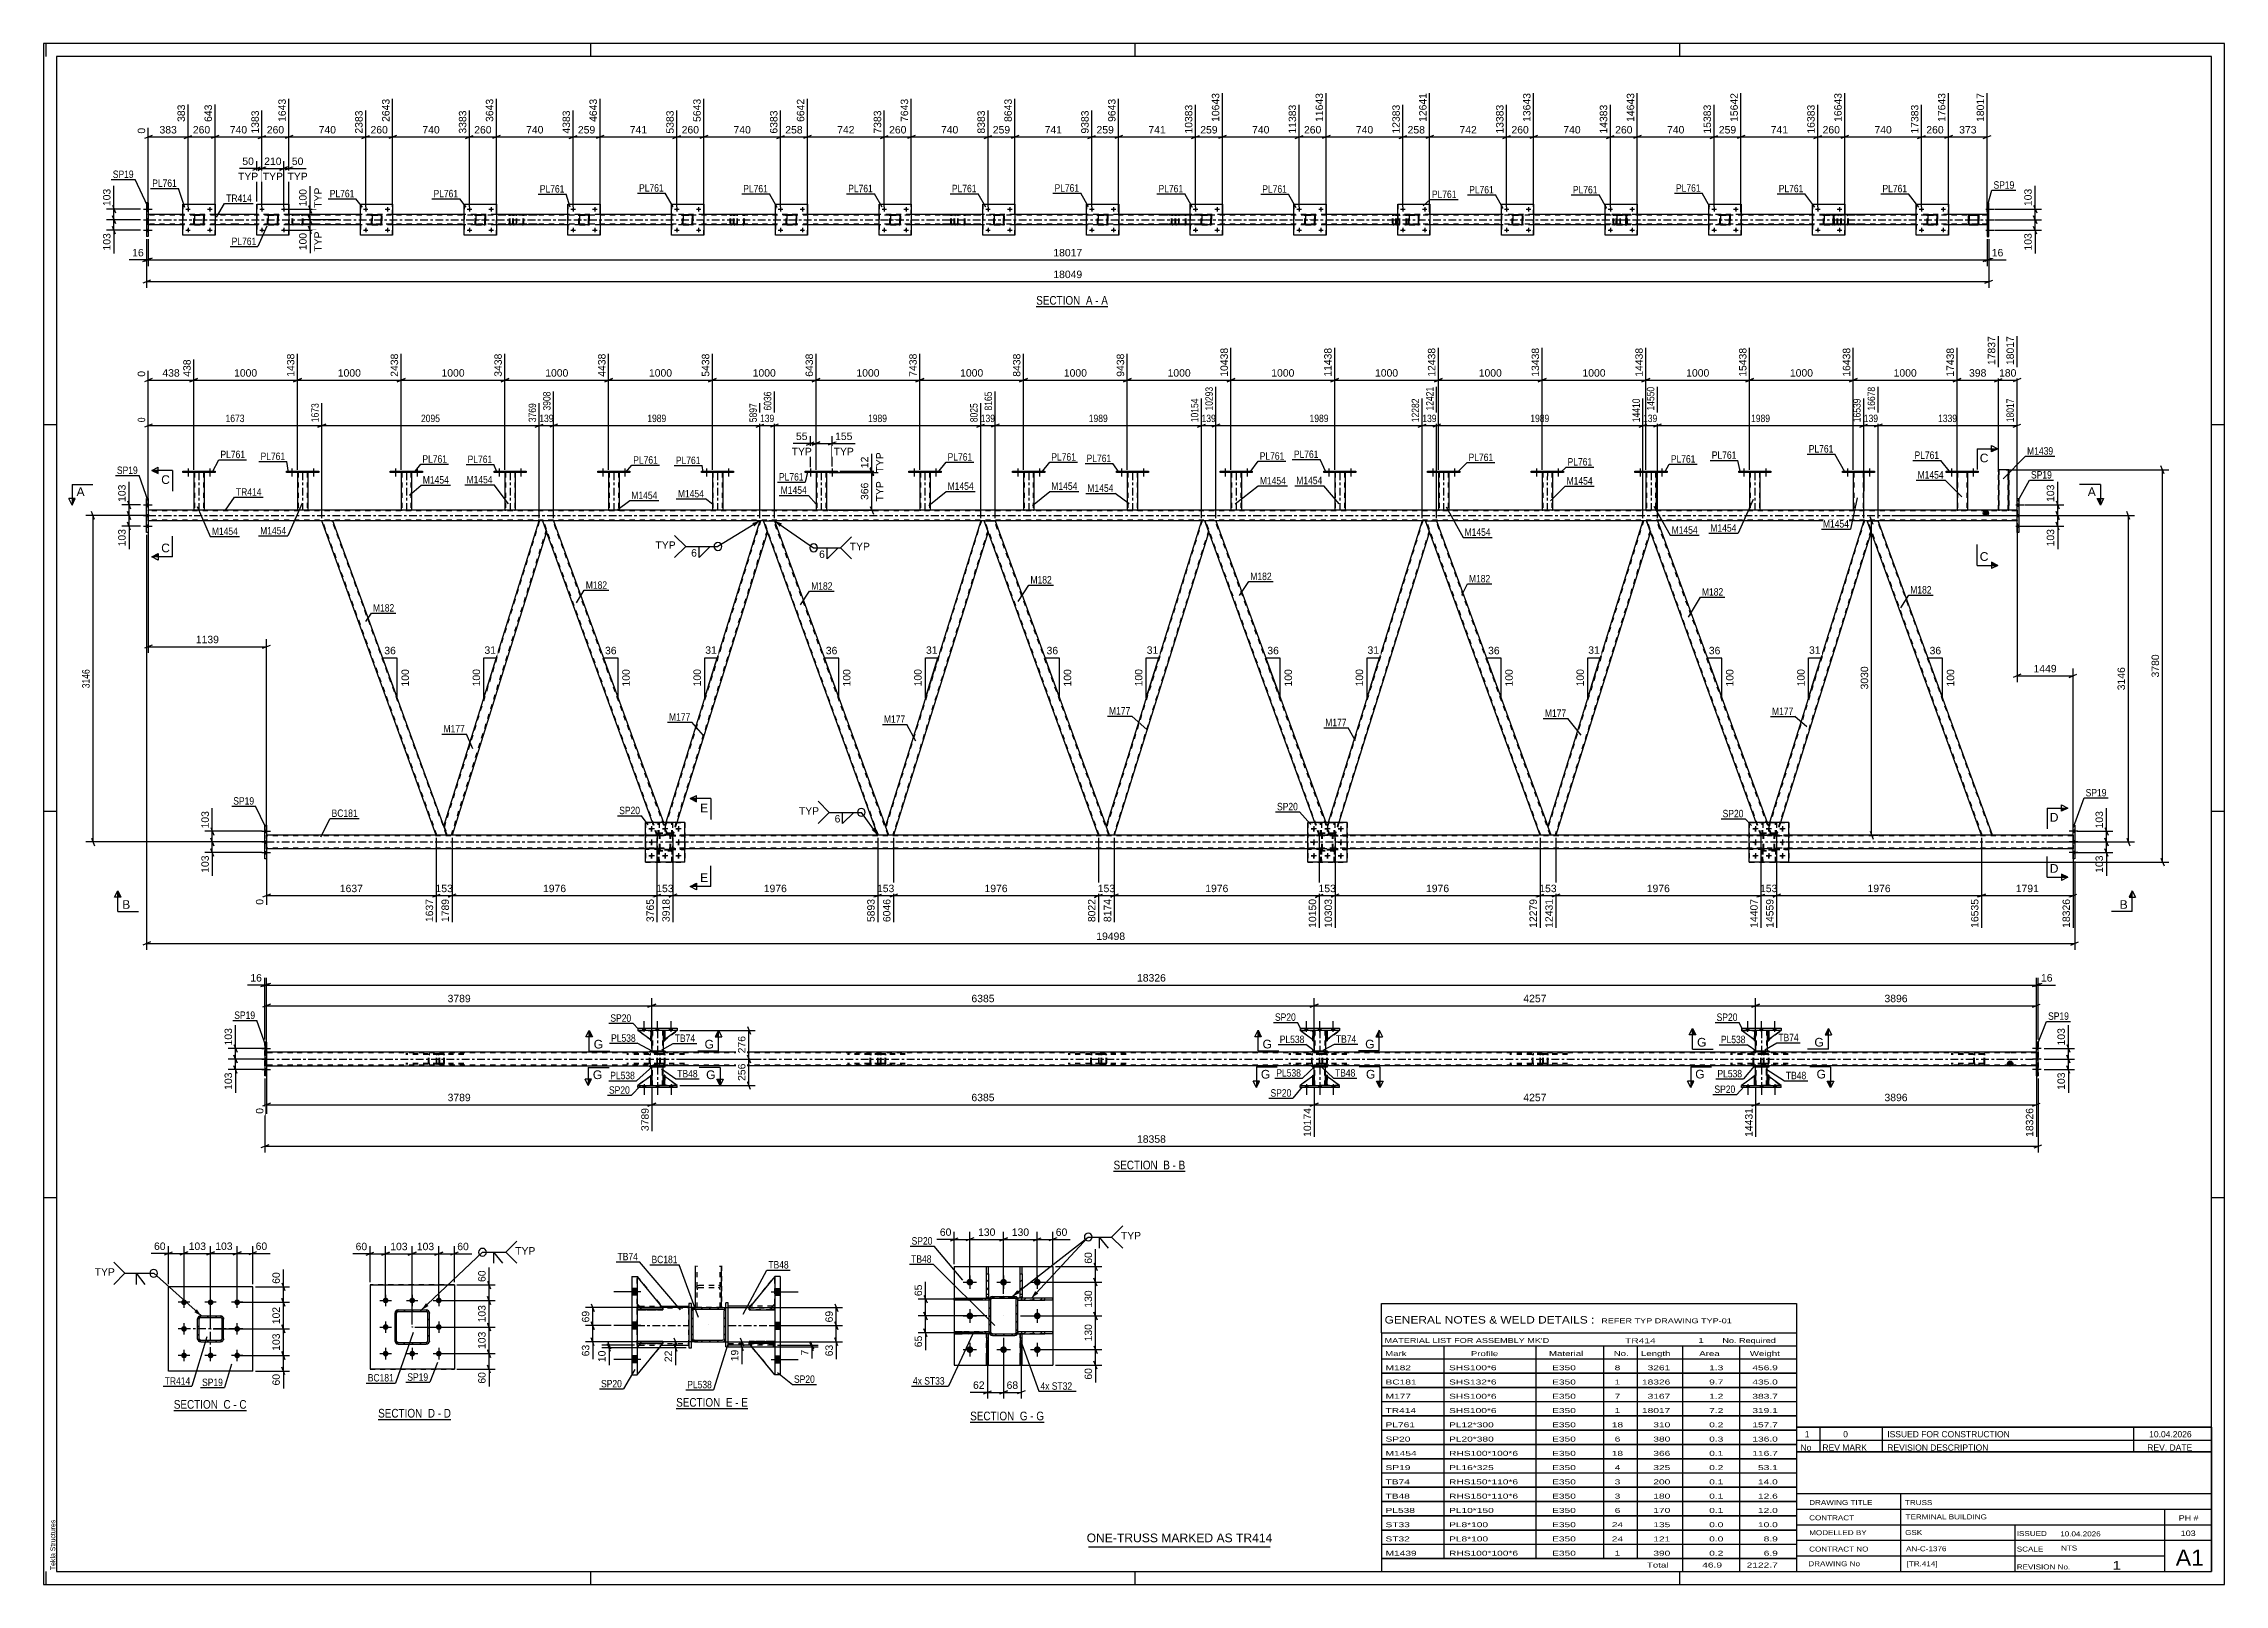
# Paper-space layout 'Layout1' of a CAD drawing. Header units: millimetres. Extents: x 0 to 841, y 0 to 594.
# The model-space entities are those that its viewports show. They can reach past a viewport. Long polylines and large blocks are cut down to what shows.
import ezdxf

# ---------------------------------------------------------------- set-up
doc = ezdxf.new("R2010")
doc.units = ezdxf.units.MM
doc.linetypes.add('DXK_LINE_DOT2', pattern=[3.9198, 1.9599, -1.9599])
doc.linetypes.add('DXK_LINE_DOT3', pattern=[5.9187, 2.979, -0.9799, 0.9799, -0.9799])
doc.layers.add('Viewport layer', color=7, linetype='Continuous', plot=False)
doc.styles.add('Arial', font='ARIAL.TTF', dxfattribs={"height": 0.2})
doc.styles.add('Arial Narrow', font='ARIALN.TTF', dxfattribs={"height": 0.2})

# ---------------------------------------------------------------- blocks, each defined once
blk = doc.blocks.new('Unknown-203723786-1133')
at = {"color": 5, "linetype": 'Continuous'}
for p, q in [((841, 594), (0, 594)), ((0, 594), (0, 0)), ((1, 589), (1, 594)), ((836, 589), (5, 589)), ((5, 589), (5, 5)), ((211, 589), (211, 594)), ((421, 589), (421, 594)), ((631, 589), (631, 594)), ((836, 5), (836, 589)), ((841, 0), (841, 594)), ((5, 447), (0, 447)), ((841, 447), (836, 447)), ((5, 298), (0, 298)), ((841, 298), (836, 298)), ((5, 149), (0, 149)), ((841, 149), (836, 149)), ((0, 0), (841, 0)), ((1, 0), (1, 5)), ((5, 5), (836, 5)), ((211, 0), (211, 5)), ((421, 0), (421, 5)), ((631, 0), (631, 5))]:
    blk.add_line(p, q, dxfattribs=at)
at = {"color": 174, "linetype": 'Continuous', "style": 'Arial'}
blk.add_text('Tekla Structures', height=1.9102, rotation=90, dxfattribs=at).set_placement((4.5, 5.5))
blk = doc.blocks.new('Unknown-203723786-19 - 1297')
at = {"color": 6, "linetype": 'Continuous'}
blk.add_line((129.01, 63.56), (157.08, 63.56), dxfattribs=at)
at = {"color": 0, "linetype": 'Continuous'}
blk.add_wipeout([(147.12, 64.31), (147.12, 67.81), (129.01, 67.81), (129.01, 64.31)], dxfattribs=at)
blk.add_wipeout([(150.94, 64.31), (150.94, 67.81), (148.17, 67.81), (148.17, 64.31)], dxfattribs=at)
at = {"color": 7, "linetype": 'Continuous', "style": 'Arial Narrow'}
blk.add_text('SECTION ', height=3.34, dxfattribs=at).set_placement((129.01, 64.31))
at = {"color": 0, "linetype": 'Continuous'}
blk.add_wipeout([(153.26, 64.31), (153.26, 67.81), (151.99, 67.81), (151.99, 64.31)], dxfattribs=at)
blk.add_wipeout([(157.08, 64.31), (157.08, 67.81), (154.31, 67.81), (154.31, 64.31)], dxfattribs=at)
at = {"color": 7, "linetype": 'Continuous', "style": 'Arial Narrow'}
for s, p in [('D', (148.17, 64.31)), ('D', (154.31, 64.31)), ('-', (151.99, 64.31))]:
    blk.add_text(s, height=3.34, dxfattribs=at).set_placement(p)
blk = doc.blocks.new('Unknown-203723786-11 - 5508')
at = {"color": 6, "linetype": 'Continuous'}
blk.add_line((382.79, 492.6), (410.44, 492.6), dxfattribs=at)
at = {"color": 0, "linetype": 'Continuous'}
blk.add_wipeout([(400.9, 493.35), (400.9, 496.85), (382.79, 496.85), (382.79, 493.35)], dxfattribs=at)
blk.add_wipeout([(404.51, 493.35), (404.51, 496.85), (401.95, 496.85), (401.95, 493.35)], dxfattribs=at)
at = {"color": 7, "linetype": 'Continuous', "style": 'Arial Narrow'}
blk.add_text('SECTION ', height=3.34, dxfattribs=at).set_placement((382.79, 493.35))
at = {"color": 0, "linetype": 'Continuous'}
blk.add_wipeout([(406.83, 493.35), (406.83, 496.85), (405.56, 496.85), (405.56, 493.35)], dxfattribs=at)
blk.add_wipeout([(410.44, 493.35), (410.44, 496.85), (407.88, 496.85), (407.88, 493.35)], dxfattribs=at)
at = {"color": 7, "linetype": 'Continuous', "style": 'Arial Narrow'}
for s, p in [('A', (401.95, 493.35)), ('A', (407.88, 493.35)), ('-', (405.56, 493.35))]:
    blk.add_text(s, height=3.34, dxfattribs=at).set_placement(p)
blk = doc.blocks.new('Unknown-203723786-12 - 2162')
at = {"color": 6, "linetype": 'Continuous'}
blk.add_line((412.62, 159.25), (440.26, 159.25), dxfattribs=at)
at = {"color": 0, "linetype": 'Continuous'}
blk.add_wipeout([(430.73, 160), (430.73, 163.5), (412.62, 163.5), (412.62, 160)], dxfattribs=at)
blk.add_wipeout([(434.33, 160), (434.33, 163.5), (431.78, 163.5), (431.78, 160)], dxfattribs=at)
at = {"color": 7, "linetype": 'Continuous', "style": 'Arial Narrow'}
blk.add_text('SECTION ', height=3.34, dxfattribs=at).set_placement((412.62, 160))
at = {"color": 0, "linetype": 'Continuous'}
blk.add_wipeout([(436.66, 160), (436.66, 163.5), (435.38, 163.5), (435.38, 160)], dxfattribs=at)
blk.add_wipeout([(440.26, 160), (440.26, 163.5), (437.71, 163.5), (437.71, 160)], dxfattribs=at)
at = {"color": 7, "linetype": 'Continuous', "style": 'Arial Narrow'}
for s, p in [('B', (431.78, 160)), ('-', (435.38, 160)), ('B', (437.71, 160))]:
    blk.add_text(s, height=3.34, dxfattribs=at).set_placement(p)
blk = doc.blocks.new('Unknown-203723786-13 - 1851')
at = {"color": 6, "linetype": 'Continuous'}
blk.add_line((50.2, 66.97), (78.27, 66.97), dxfattribs=at)
at = {"color": 0, "linetype": 'Continuous'}
blk.add_wipeout([(68.31, 67.72), (68.31, 71.22), (50.2, 71.22), (50.2, 67.72)], dxfattribs=at)
blk.add_wipeout([(72.12, 67.72), (72.12, 71.22), (69.36, 71.22), (69.36, 67.72)], dxfattribs=at)
at = {"color": 7, "linetype": 'Continuous', "style": 'Arial Narrow'}
blk.add_text('SECTION ', height=3.34, dxfattribs=at).set_placement((50.2, 67.72))
at = {"color": 0, "linetype": 'Continuous'}
blk.add_wipeout([(74.45, 67.72), (74.45, 71.22), (73.17, 71.22), (73.17, 67.72)], dxfattribs=at)
blk.add_wipeout([(78.27, 67.72), (78.27, 71.22), (75.5, 71.22), (75.5, 67.72)], dxfattribs=at)
at = {"color": 7, "linetype": 'Continuous', "style": 'Arial Narrow'}
for s, p in [('C', (69.36, 67.72)), ('-', (73.17, 67.72)), ('C', (75.5, 67.72))]:
    blk.add_text(s, height=3.34, dxfattribs=at).set_placement(p)
blk = doc.blocks.new('Unknown-203723786-15 - 4757')
at = {"color": 6, "linetype": 'Continuous'}
blk.add_line((243.94, 67.75), (271.59, 67.75), dxfattribs=at)
at = {"color": 0, "linetype": 'Continuous'}
blk.add_wipeout([(262.05, 68.5), (262.05, 72), (243.94, 72), (243.94, 68.5)], dxfattribs=at)
blk.add_wipeout([(265.66, 68.5), (265.66, 72), (263.1, 72), (263.1, 68.5)], dxfattribs=at)
at = {"color": 7, "linetype": 'Continuous', "style": 'Arial Narrow'}
blk.add_text('SECTION ', height=3.34, dxfattribs=at).set_placement((243.94, 68.5))
at = {"color": 0, "linetype": 'Continuous'}
blk.add_wipeout([(267.98, 68.5), (267.98, 72), (266.71, 72), (266.71, 68.5)], dxfattribs=at)
blk.add_wipeout([(271.59, 68.5), (271.59, 72), (269.03, 72), (269.03, 68.5)], dxfattribs=at)
at = {"color": 7, "linetype": 'Continuous', "style": 'Arial Narrow'}
for s, p in [('E', (263.1, 68.5)), ('-', (266.71, 68.5)), ('E', (269.03, 68.5))]:
    blk.add_text(s, height=3.34, dxfattribs=at).set_placement(p)
blk = doc.blocks.new('Unknown-203723786-16 - 5064')
at = {"color": 6, "linetype": 'Continuous'}
blk.add_line((357.32, 62.5), (385.82, 62.5), dxfattribs=at)
at = {"color": 0, "linetype": 'Continuous'}
blk.add_wipeout([(375.43, 63.25), (375.43, 66.75), (357.32, 66.75), (357.32, 63.25)], dxfattribs=at)
blk.add_wipeout([(379.46, 63.25), (379.46, 66.75), (376.48, 66.75), (376.48, 63.25)], dxfattribs=at)
at = {"color": 7, "linetype": 'Continuous', "style": 'Arial Narrow'}
blk.add_text('SECTION ', height=3.34, dxfattribs=at).set_placement((357.32, 63.25))
at = {"color": 0, "linetype": 'Continuous'}
blk.add_wipeout([(381.78, 63.25), (381.78, 66.75), (380.51, 66.75), (380.51, 63.25)], dxfattribs=at)
blk.add_wipeout([(385.82, 63.25), (385.82, 66.75), (382.83, 66.75), (382.83, 63.25)], dxfattribs=at)
at = {"color": 7, "linetype": 'Continuous', "style": 'Arial Narrow'}
for s, p in [('G', (376.48, 63.25)), ('-', (380.51, 63.25)), ('G', (382.83, 63.25))]:
    blk.add_text(s, height=3.34, dxfattribs=at).set_placement(p)
blk = doc.blocks.new('Bolt-203723786-1303 - 1297')
at = {"linetype": 'Continuous'}
for points in [[(131.9, 110.55, -1), (131.9, 108.35, -1)], [(142.15, 110.55, -1), (142.15, 108.35, -1)], [(152.4, 110.55, -1), (152.4, 108.35, -1)], [(131.9, 100.3, -1), (131.9, 98.1, -1)], [(152.4, 100.3, -1), (152.4, 98.1, -1)], [(131.9, 90.05, -1), (131.9, 87.85, -1)], [(142.15, 90.05, -1), (142.15, 87.85, -1)], [(152.4, 90.05, -1), (152.4, 87.85, -1)]]:
    blk.add_hatch(color=1, dxfattribs=at).paths.add_polyline_path(points)
at = {"color": 1, "linetype": 'Continuous'}
for p, q in [((129.7, 109.45), (134.1, 109.45)), ((131.9, 111.65), (131.9, 107.25)), ((139.95, 109.45), (144.35, 109.45)), ((142.15, 111.65), (142.15, 107.25)), ((150.2, 109.45), (154.6, 109.45)), ((152.4, 111.65), (152.4, 107.25)), ((131.9, 101.4), (131.9, 97)), ((152.4, 101.4), (152.4, 97)), ((129.7, 99.2), (134.1, 99.2)), ((150.2, 99.2), (154.6, 99.2)), ((129.7, 88.95), (134.1, 88.95)), ((131.9, 91.15), (131.9, 86.75)), ((139.95, 88.95), (144.35, 88.95)), ((142.15, 91.15), (142.15, 86.75)), ((150.2, 88.95), (154.6, 88.95)), ((152.4, 91.15), (152.4, 86.75))]:
    blk.add_line(p, q, dxfattribs=at)
blk = doc.blocks.new('Part-203723786-1321 - 1297')
at = {"linetype": 'Continuous'}
h = blk.add_hatch(dxfattribs=at)
h.set_pattern_fill('', scale=0.7, style=0, pattern_type=0)
h.set_pattern_definition([(45, (136.2862, 105.7095), (-1.57154, 1.57154), [])])
h.paths.add_polyline_path([(136.75, 105.8), (136.29, 105.71), (135.9, 105.45), (135.64, 105.06), (135.55, 104.6), (135.55, 93.8), (135.64, 93.34), (135.9, 92.95), (136.29, 92.69), (136.75, 92.6), (147.55, 92.6), (148, 92.69), (148.39, 92.95), (148.65, 93.34), (148.75, 93.8), (148.75, 104.6), (148.65, 105.06), (148.39, 105.45), (148, 105.71), (147.55, 105.8)])
h.paths.add_polyline_path([(147.55, 105.2), (147.77, 105.16), (147.97, 105.03), (148.1, 104.83), (148.15, 104.6), (148.15, 93.8), (148.1, 93.57), (147.97, 93.38), (147.77, 93.25), (147.55, 93.2), (136.75, 93.2), (136.52, 93.25), (136.32, 93.38), (136.19, 93.57), (136.15, 93.8), (136.15, 104.6), (136.19, 104.83), (136.32, 105.03), (136.52, 105.16), (136.75, 105.2)])
blk.add_hatch(color=246, dxfattribs=at).paths.add_polyline_path([(142.15, 99.1, -1), (142.15, 99.3, -1)])
at = {"color": 7, "linetype": 'DXK_LINE_DOT2'}
for p, q in [((135.55, 104.6), (135.64, 105.06)), ((135.55, 93.8), (135.55, 104.6)), ((136.19, 104.83), (136.15, 104.6)), ((136.15, 93.8), (136.15, 104.6)), ((136.32, 105.03), (136.19, 104.83)), ((136.29, 105.71), (136.75, 105.8)), ((136.52, 105.16), (136.32, 105.03)), ((136.75, 105.2), (136.52, 105.16)), ((136.75, 105.8), (147.55, 105.8)), ((136.75, 105.2), (147.55, 105.2)), ((147.55, 105.8), (148, 105.71)), ((147.77, 105.16), (147.55, 105.2)), ((147.97, 105.03), (147.77, 105.16)), ((148.1, 104.83), (147.97, 105.03)), ((148.15, 104.6), (148.1, 104.83)), ((148.15, 93.8), (148.15, 104.6)), ((148.65, 105.06), (148.75, 104.6)), ((148.75, 93.8), (148.75, 104.6)), ((135.64, 93.34), (135.55, 93.8)), ((136.15, 93.8), (136.19, 93.57)), ((136.19, 93.57), (136.32, 93.38)), ((136.75, 92.6), (136.29, 92.69)), ((136.32, 93.38), (136.52, 93.25)), ((136.52, 93.25), (136.75, 93.2)), ((136.75, 93.2), (147.55, 93.2)), ((136.75, 92.6), (147.55, 92.6)), ((147.55, 93.2), (147.77, 93.25)), ((148, 92.69), (147.55, 92.6)), ((147.77, 93.25), (147.97, 93.38)), ((147.97, 93.38), (148.1, 93.57)), ((148.1, 93.57), (148.15, 93.8)), ((148.75, 93.8), (148.65, 93.34))]:
    blk.add_line(p, q, dxfattribs=at)
at = {"color": 2, "linetype": 'Continuous'}
for p, q in [((135.64, 105.06), (135.55, 104.6)), ((135.55, 104.6), (135.55, 104.6)), ((135.55, 93.8), (135.55, 104.6)), ((136.15, 104.6), (136.19, 104.83)), ((136.15, 104.6), (136.15, 104.6)), ((136.15, 93.8), (136.15, 104.6)), ((136.19, 104.83), (136.32, 105.03)), ((136.75, 105.8), (136.29, 105.71)), ((136.32, 105.03), (136.52, 105.16)), ((136.52, 105.16), (136.75, 105.2)), ((136.75, 105.8), (136.75, 105.8)), ((136.75, 105.8), (147.55, 105.8)), ((136.75, 105.2), (136.75, 105.2)), ((136.75, 105.2), (147.55, 105.2)), ((147.55, 105.8), (147.55, 105.8)), ((148, 105.71), (147.55, 105.8)), ((147.55, 105.2), (147.55, 105.2)), ((147.55, 105.2), (147.77, 105.16)), ((147.77, 105.16), (147.97, 105.03)), ((147.97, 105.03), (148.1, 104.83)), ((148.1, 104.83), (148.15, 104.6)), ((148.15, 104.6), (148.15, 104.6)), ((148.15, 93.8), (148.15, 104.6)), ((148.75, 104.6), (148.65, 105.06)), ((148.75, 104.6), (148.75, 104.6)), ((148.75, 93.8), (148.75, 104.6)), ((135.55, 93.8), (135.55, 93.8)), ((135.55, 93.8), (135.64, 93.34)), ((136.15, 93.8), (136.15, 93.8)), ((136.19, 93.57), (136.15, 93.8)), ((136.32, 93.38), (136.19, 93.57)), ((136.29, 92.69), (136.75, 92.6)), ((136.52, 93.25), (136.32, 93.38)), ((136.75, 93.2), (136.52, 93.25)), ((136.75, 93.2), (136.75, 93.2)), ((136.75, 93.2), (147.55, 93.2)), ((136.75, 92.6), (136.75, 92.6)), ((136.75, 92.6), (147.55, 92.6)), ((147.77, 93.25), (147.55, 93.2)), ((147.55, 93.2), (147.55, 93.2)), ((147.55, 92.6), (148, 92.69)), ((147.55, 92.6), (147.55, 92.6)), ((147.97, 93.38), (147.77, 93.25)), ((148.1, 93.57), (147.97, 93.38)), ((148.15, 93.8), (148.1, 93.57)), ((148.15, 93.8), (148.15, 93.8)), ((148.65, 93.34), (148.75, 93.8)), ((148.75, 93.8), (148.75, 93.8))]:
    blk.add_line(p, q, dxfattribs=at)
at = {"color": 7, "linetype": 'DXK_LINE_DOT3'}
blk.add_line((142.15, 99.2), (142.15, 99.2), dxfattribs=at)
at = {"color": 246, "linetype": 'DXK_LINE_DOT2'}
blk.add_line((142.15, 99.2), (142.15, 99.2), dxfattribs=at)
at = {"color": 246, "linetype": 'Continuous'}
blk.add_circle((142.15, 99.2), 0.1, dxfattribs=at)
at = {"color": 7, "linetype": 'DXK_LINE_DOT2'}
for centre, start, end in [((136.75, 104.6), 112.5, 157.5), ((147.55, 104.6), 22.5, 67.5), ((136.75, 93.8), 202.5, 247.5), ((147.55, 93.8), 292.5, 337.5)]:
    blk.add_arc(centre, 1.2, start, end, dxfattribs=at)
at = {"color": 2, "linetype": 'Continuous'}
for centre, start, end in [((136.75, 104.6), 112.5, 157.5), ((147.55, 104.6), 22.5, 67.5), ((136.75, 93.8), 202.5, 247.5), ((147.55, 93.8), 292.5, 337.5)]:
    blk.add_arc(centre, 1.2, start, end, dxfattribs=at)
blk = doc.blocks.new('Part-203723786-1430 - 1297')
at = {"color": 2, "linetype": 'Continuous'}
for p, q in [((125.9, 115.45), (125.9, 82.95)), ((125.9, 115.45), (158.4, 115.45)), ((158.4, 115.45), (158.4, 82.95)), ((158.4, 82.95), (125.9, 82.95))]:
    blk.add_line(p, q, dxfattribs=at)
at = {"color": 7, "linetype": 'DXK_LINE_DOT2'}
for p, q in [((158.4, 115.45), (125.9, 115.45)), ((125.9, 82.95), (158.4, 82.95))]:
    blk.add_line(p, q, dxfattribs=at)
blk = doc.blocks.new('Bolt-203723786-5520 - 5508')
at = {"linetype": 'Continuous'}
for points in [[(603.76, 522.13), (603.77, 522.23), (603.8, 522.31), (603.84, 522.39), (603.91, 522.46), (603.98, 522.52), (604.06, 522.55), (604.15, 522.57), (604.25, 522.57), (604.34, 522.55), (604.42, 522.52), (604.49, 522.46), (604.56, 522.39), (604.6, 522.31), (604.63, 522.23), (604.64, 522.13), (604.63, 522.04), (604.6, 521.96), (604.56, 521.88), (604.49, 521.81), (604.42, 521.75), (604.34, 521.72), (604.25, 521.7), (604.15, 521.7), (604.06, 521.72), (603.98, 521.75), (603.91, 521.81), (603.84, 521.88), (603.8, 521.96), (603.77, 522.04)], [(612.16, 522.13), (612.17, 522.23), (612.2, 522.31), (612.24, 522.39), (612.31, 522.46), (612.38, 522.52), (612.46, 522.55), (612.55, 522.57), (612.65, 522.57), (612.74, 522.55), (612.82, 522.52), (612.89, 522.46), (612.96, 522.39), (613, 522.31), (613.03, 522.23), (613.04, 522.13), (613.03, 522.04), (613, 521.96), (612.96, 521.88), (612.89, 521.81), (612.82, 521.75), (612.74, 521.72), (612.65, 521.7), (612.55, 521.7), (612.46, 521.72), (612.38, 521.75), (612.31, 521.81), (612.24, 521.88), (612.2, 521.96), (612.17, 522.04)]]:
    blk.add_hatch(color=1, dxfattribs=at).paths.add_polyline_path(points)
at = {"color": 1, "linetype": 'Continuous'}
for p, q in [((603.32, 522.13), (605.08, 522.13)), ((604.2, 523.01), (604.2, 521.25)), ((611.72, 522.13), (613.48, 522.13)), ((612.6, 523.01), (612.6, 521.25))]:
    blk.add_line(p, q, dxfattribs=at)
blk = doc.blocks.new('Part-203723786-5581 - 5508')
at = {"color": 7, "linetype": 'DXK_LINE_DOT2'}
for p, q in [((486.39, 527.65), (486.43, 527.84)), ((486.39, 527.65), (486.4, 527.65)), ((486.39, 524.61), (486.39, 527.65)), ((486.4, 524.61), (486.39, 524.61)), ((486.43, 524.43), (486.39, 524.61)), ((486.44, 527.84), (486.4, 527.65)), ((486.4, 524.61), (486.4, 527.65)), ((486.4, 524.61), (486.44, 524.43)), ((486.65, 527.75), (486.63, 527.65)), ((486.64, 527.65), (486.63, 527.65)), ((486.63, 527.65), (486.63, 524.61)), ((486.63, 524.61), (486.64, 524.61)), ((486.63, 524.61), (486.65, 524.52)), ((486.64, 527.65), (486.66, 527.75)), ((486.64, 524.61), (486.64, 527.65)), ((486.66, 524.52), (486.64, 524.61)), ((486.7, 527.82), (486.65, 527.75)), ((486.65, 524.52), (486.7, 524.44)), ((486.66, 527.75), (486.71, 527.82)), ((486.71, 524.44), (486.66, 524.52)), ((486.69, 528.1), (486.87, 528.13)), ((486.69, 524.17), (486.7, 524.17)), ((486.87, 524.13), (486.69, 524.17)), ((486.88, 528.13), (486.7, 528.1)), ((486.78, 527.88), (486.7, 527.82)), ((486.7, 524.44), (486.78, 524.39)), ((486.7, 524.17), (486.88, 524.13)), ((486.71, 527.82), (486.79, 527.88)), ((486.79, 524.39), (486.71, 524.44)), ((486.87, 527.89), (486.78, 527.88)), ((486.78, 524.39), (486.87, 524.37)), ((486.79, 527.88), (486.88, 527.89)), ((486.88, 524.37), (486.79, 524.39)), ((486.88, 528.13), (486.87, 528.13)), ((486.87, 528.13), (489.91, 528.13)), ((486.87, 527.89), (486.88, 527.89)), ((489.91, 527.89), (486.87, 527.89)), ((486.88, 524.37), (486.87, 524.37)), ((486.87, 524.37), (489.91, 524.37)), ((486.88, 524.13), (486.87, 524.13)), ((486.87, 524.13), (489.91, 524.13)), ((486.88, 528.13), (489.92, 528.13)), ((486.88, 527.89), (489.92, 527.89)), ((486.88, 524.37), (489.92, 524.37)), ((486.88, 524.13), (489.92, 524.13)), ((489.91, 528.13), (489.92, 528.13)), ((489.91, 528.13), (490.1, 528.1)), ((489.92, 527.89), (489.91, 527.89)), ((490.01, 527.88), (489.91, 527.89)), ((489.91, 524.37), (490.01, 524.39)), ((489.91, 524.37), (489.92, 524.37)), ((490.1, 524.17), (489.91, 524.13)), ((489.91, 524.13), (489.92, 524.13)), ((490.1, 528.1), (489.92, 528.13)), ((489.92, 527.89), (490.01, 527.88)), ((490.01, 524.39), (489.92, 524.37)), ((489.92, 524.13), (490.1, 524.17)), ((490.01, 527.88), (490.01, 527.88)), ((490.01, 527.88), (490.09, 527.82)), ((490.08, 527.82), (490.01, 527.88)), ((490.09, 524.44), (490.01, 524.39)), ((490.01, 524.39), (490.08, 524.44)), ((490.14, 527.75), (490.08, 527.82)), ((490.08, 524.44), (490.14, 524.52)), ((490.09, 527.82), (490.14, 527.75)), ((490.14, 524.52), (490.09, 524.44)), ((490.14, 527.75), (490.16, 527.65)), ((490.15, 527.65), (490.14, 527.75)), ((490.16, 524.61), (490.14, 524.52)), ((490.14, 524.52), (490.15, 524.61)), ((490.16, 527.65), (490.15, 527.65)), ((490.15, 527.65), (490.15, 524.61)), ((490.15, 524.61), (490.16, 524.61)), ((490.16, 524.61), (490.16, 527.65)), ((490.36, 527.84), (490.39, 527.65)), ((490.4, 527.65), (490.36, 527.84)), ((490.39, 524.61), (490.36, 524.43)), ((490.36, 524.43), (490.4, 524.61)), ((490.4, 527.65), (490.39, 527.65)), ((490.39, 527.65), (490.39, 524.61)), ((490.39, 524.61), (490.4, 524.61)), ((490.4, 524.61), (490.4, 527.65))]:
    blk.add_line(p, q, dxfattribs=at)
at = {"color": 7, "linetype": 'DXK_LINE_DOT3'}
blk.add_line((488.4, 526.13), (488.39, 526.14), dxfattribs=at)
at = {"color": 7, "linetype": 'DXK_LINE_DOT2'}
for centre, start, end in [((486.87, 527.65), 112.5, 157.5), ((486.87, 524.61), 202.5, 247.49999), ((486.88, 527.65), 112.5, 157.5), ((486.88, 524.61), 202.5, 247.49999), ((489.91, 527.65), 22.5, 67.49999), ((489.92, 527.65), 22.5, 67.49999), ((489.91, 524.61), 292.5, 337.5), ((489.92, 524.61), 292.5, 337.5)]:
    blk.add_arc(centre, 0.48, start, end, dxfattribs=at)
blk = doc.blocks.new('Bolt-203723786-5699 - 5508')
at = {"linetype": 'Continuous'}
for points in [[(523.76, 522.13), (523.77, 522.23), (523.8, 522.31), (523.84, 522.39), (523.9, 522.46), (523.98, 522.52), (524.06, 522.55), (524.15, 522.57), (524.25, 522.57), (524.34, 522.55), (524.42, 522.52), (524.49, 522.46), (524.56, 522.39), (524.6, 522.31), (524.63, 522.23), (524.64, 522.13), (524.63, 522.04), (524.6, 521.96), (524.56, 521.88), (524.49, 521.81), (524.42, 521.75), (524.34, 521.72), (524.25, 521.7), (524.15, 521.7), (524.06, 521.72), (523.98, 521.75), (523.9, 521.81), (523.84, 521.88), (523.8, 521.96), (523.77, 522.04)], [(532.16, 522.13), (532.17, 522.23), (532.2, 522.31), (532.24, 522.39), (532.3, 522.46), (532.38, 522.52), (532.46, 522.55), (532.55, 522.57), (532.65, 522.57), (532.74, 522.55), (532.82, 522.52), (532.89, 522.46), (532.96, 522.39), (533, 522.31), (533.03, 522.23), (533.04, 522.13), (533.03, 522.04), (533, 521.96), (532.96, 521.88), (532.89, 521.81), (532.82, 521.75), (532.74, 521.72), (532.65, 521.7), (532.55, 521.7), (532.46, 521.72), (532.38, 521.75), (532.3, 521.81), (532.24, 521.88), (532.2, 521.96), (532.17, 522.04)]]:
    blk.add_hatch(color=1, dxfattribs=at).paths.add_polyline_path(points)
at = {"color": 1, "linetype": 'Continuous'}
for p, q in [((523.32, 522.13), (525.08, 522.13)), ((524.2, 523.01), (524.2, 521.25)), ((531.72, 522.13), (533.48, 522.13)), ((532.6, 523.01), (532.6, 521.25))]:
    blk.add_line(p, q, dxfattribs=at)
blk = doc.blocks.new('Bolt-203723786-5519 - 5508')
at = {"linetype": 'Continuous'}
for points in [[(523.76, 530.13), (523.77, 530.23), (523.8, 530.31), (523.84, 530.39), (523.9, 530.46), (523.98, 530.52), (524.06, 530.55), (524.15, 530.57), (524.25, 530.57), (524.34, 530.55), (524.42, 530.52), (524.49, 530.46), (524.56, 530.39), (524.6, 530.31), (524.63, 530.23), (524.64, 530.13), (524.63, 530.04), (524.6, 529.96), (524.56, 529.88), (524.49, 529.81), (524.42, 529.75), (524.34, 529.72), (524.25, 529.7), (524.15, 529.7), (524.06, 529.72), (523.98, 529.75), (523.9, 529.81), (523.84, 529.88), (523.8, 529.96), (523.77, 530.04)], [(532.16, 530.13), (532.17, 530.23), (532.2, 530.31), (532.24, 530.39), (532.3, 530.46), (532.38, 530.52), (532.46, 530.55), (532.55, 530.57), (532.65, 530.57), (532.74, 530.55), (532.82, 530.52), (532.89, 530.46), (532.96, 530.39), (533, 530.31), (533.03, 530.23), (533.04, 530.13), (533.03, 530.04), (533, 529.96), (532.96, 529.88), (532.89, 529.81), (532.82, 529.75), (532.74, 529.72), (532.65, 529.7), (532.55, 529.7), (532.46, 529.72), (532.38, 529.75), (532.3, 529.81), (532.24, 529.88), (532.2, 529.96), (532.17, 530.04)]]:
    blk.add_hatch(color=1, dxfattribs=at).paths.add_polyline_path(points)
at = {"color": 1, "linetype": 'Continuous'}
for p, q in [((523.32, 530.13), (525.08, 530.13)), ((524.2, 531.01), (524.2, 529.25)), ((531.72, 530.13), (533.48, 530.13)), ((532.6, 531.01), (532.6, 529.25))]:
    blk.add_line(p, q, dxfattribs=at)
blk = doc.blocks.new('Bolt-203723786-5521 - 5508')
at = {"linetype": 'Continuous'}
for points in [[(603.76, 530.13), (603.77, 530.23), (603.8, 530.31), (603.84, 530.39), (603.91, 530.46), (603.98, 530.52), (604.06, 530.55), (604.15, 530.57), (604.25, 530.57), (604.34, 530.55), (604.42, 530.52), (604.49, 530.46), (604.56, 530.39), (604.6, 530.31), (604.63, 530.23), (604.64, 530.13), (604.63, 530.04), (604.6, 529.96), (604.56, 529.88), (604.49, 529.81), (604.42, 529.75), (604.34, 529.72), (604.25, 529.7), (604.15, 529.7), (604.06, 529.72), (603.98, 529.75), (603.91, 529.81), (603.84, 529.88), (603.8, 529.96), (603.77, 530.04)], [(612.16, 530.13), (612.17, 530.23), (612.2, 530.31), (612.24, 530.39), (612.31, 530.46), (612.38, 530.52), (612.46, 530.55), (612.55, 530.57), (612.65, 530.57), (612.74, 530.55), (612.82, 530.52), (612.89, 530.46), (612.96, 530.39), (613, 530.31), (613.03, 530.23), (613.04, 530.13), (613.03, 530.04), (613, 529.96), (612.96, 529.88), (612.89, 529.81), (612.82, 529.75), (612.74, 529.72), (612.65, 529.7), (612.55, 529.7), (612.46, 529.72), (612.38, 529.75), (612.31, 529.81), (612.24, 529.88), (612.2, 529.96), (612.17, 530.04)]]:
    blk.add_hatch(color=1, dxfattribs=at).paths.add_polyline_path(points)
at = {"color": 1, "linetype": 'Continuous'}
for p, q in [((603.32, 530.13), (605.08, 530.13)), ((604.2, 531.01), (604.2, 529.25)), ((611.72, 530.13), (613.48, 530.13)), ((612.6, 531.01), (612.6, 529.25))]:
    blk.add_line(p, q, dxfattribs=at)
blk = doc.blocks.new('Part-203723786-5586 - 5508')
at = {"color": 2, "linetype": 'Continuous'}
for p, q in [((482.2, 520.13), (482.2, 532.13)), ((482.2, 532.13), (482.2, 532.13)), ((482.2, 532.13), (494.6, 532.13)), ((494.6, 532.13), (494.6, 520.13)), ((482.2, 520.13), (482.2, 520.13)), ((494.6, 520.13), (482.2, 520.13))]:
    blk.add_line(p, q, dxfattribs=at)
at = {"color": 7, "linetype": 'DXK_LINE_DOT2'}
for p, q in [((482.2, 532.13), (482.2, 520.13)), ((482.2, 532.13), (482.2, 532.13)), ((494.6, 520.13), (494.6, 532.13)), ((482.2, 520.13), (482.2, 520.13))]:
    blk.add_line(p, q, dxfattribs=at)
blk = doc.blocks.new('Bolt-203723786-5522 - 5508')
at = {"linetype": 'Continuous'}
for points in [[(643.76, 522.13), (643.77, 522.23), (643.8, 522.31), (643.84, 522.39), (643.91, 522.46), (643.98, 522.52), (644.06, 522.55), (644.15, 522.57), (644.25, 522.57), (644.34, 522.55), (644.42, 522.52), (644.49, 522.46), (644.56, 522.39), (644.6, 522.31), (644.63, 522.23), (644.64, 522.13), (644.63, 522.04), (644.6, 521.96), (644.56, 521.88), (644.49, 521.81), (644.42, 521.75), (644.34, 521.72), (644.25, 521.7), (644.15, 521.7), (644.06, 521.72), (643.98, 521.75), (643.91, 521.81), (643.84, 521.88), (643.8, 521.96), (643.77, 522.04)], [(652.16, 522.13), (652.17, 522.23), (652.2, 522.31), (652.24, 522.39), (652.31, 522.46), (652.38, 522.52), (652.46, 522.55), (652.55, 522.57), (652.65, 522.57), (652.74, 522.55), (652.82, 522.52), (652.89, 522.46), (652.96, 522.39), (653, 522.31), (653.03, 522.23), (653.04, 522.13), (653.03, 522.04), (653, 521.96), (652.96, 521.88), (652.89, 521.81), (652.82, 521.75), (652.74, 521.72), (652.65, 521.7), (652.55, 521.7), (652.46, 521.72), (652.38, 521.75), (652.31, 521.81), (652.24, 521.88), (652.2, 521.96), (652.17, 522.04)]]:
    blk.add_hatch(color=1, dxfattribs=at).paths.add_polyline_path(points)
at = {"color": 1, "linetype": 'Continuous'}
for p, q in [((643.32, 522.13), (645.08, 522.13)), ((644.2, 523.01), (644.2, 521.25)), ((651.72, 522.13), (653.48, 522.13)), ((652.6, 523.01), (652.6, 521.25))]:
    blk.add_line(p, q, dxfattribs=at)
blk = doc.blocks.new('Part-203723786-5587 - 5508')
at = {"color": 7, "linetype": 'DXK_LINE_DOT2'}
for p, q in [((526.39, 527.65), (526.43, 527.84)), ((526.39, 527.65), (526.4, 527.65)), ((526.39, 524.61), (526.39, 527.65)), ((526.4, 524.61), (526.39, 524.61)), ((526.43, 524.43), (526.39, 524.61)), ((526.44, 527.84), (526.4, 527.65)), ((526.4, 524.61), (526.4, 527.65)), ((526.4, 524.61), (526.44, 524.43)), ((526.65, 527.75), (526.63, 527.65)), ((526.64, 527.65), (526.63, 527.65)), ((526.63, 527.65), (526.63, 524.61)), ((526.63, 524.61), (526.64, 524.61)), ((526.63, 524.61), (526.65, 524.52)), ((526.64, 527.65), (526.66, 527.75)), ((526.64, 524.61), (526.64, 527.65)), ((526.66, 524.52), (526.64, 524.61)), ((526.7, 527.82), (526.65, 527.75)), ((526.65, 524.52), (526.7, 524.44)), ((526.66, 527.75), (526.71, 527.82)), ((526.71, 524.44), (526.66, 524.52)), ((526.69, 528.1), (526.87, 528.13)), ((526.69, 524.17), (526.7, 524.17)), ((526.87, 524.13), (526.69, 524.17)), ((526.88, 528.13), (526.7, 528.1)), ((526.78, 527.88), (526.7, 527.82)), ((526.7, 524.44), (526.78, 524.39)), ((526.7, 524.17), (526.88, 524.13)), ((526.71, 527.82), (526.79, 527.88)), ((526.79, 524.39), (526.71, 524.44)), ((526.87, 527.89), (526.78, 527.88)), ((526.78, 524.39), (526.87, 524.37)), ((526.79, 527.88), (526.88, 527.89)), ((526.88, 524.37), (526.79, 524.39)), ((526.88, 528.13), (526.87, 528.13)), ((526.87, 528.13), (529.91, 528.13)), ((526.87, 527.89), (526.88, 527.89)), ((529.91, 527.89), (526.87, 527.89)), ((526.88, 524.37), (526.87, 524.37)), ((526.87, 524.37), (529.91, 524.37)), ((526.88, 524.13), (526.87, 524.13)), ((526.87, 524.13), (529.91, 524.13)), ((526.88, 528.13), (529.92, 528.13)), ((526.88, 527.89), (529.92, 527.89)), ((526.88, 524.37), (529.92, 524.37)), ((526.88, 524.13), (529.92, 524.13)), ((529.91, 528.13), (529.92, 528.13)), ((529.91, 528.13), (530.1, 528.1)), ((529.92, 527.89), (529.91, 527.89)), ((530.01, 527.88), (529.91, 527.89)), ((529.91, 524.37), (530.01, 524.39)), ((529.91, 524.37), (529.92, 524.37)), ((530.1, 524.17), (529.91, 524.13)), ((529.91, 524.13), (529.92, 524.13)), ((530.1, 528.1), (529.92, 528.13)), ((529.92, 527.89), (530.01, 527.88)), ((530.01, 524.39), (529.92, 524.37)), ((529.92, 524.13), (530.1, 524.17)), ((530.01, 527.88), (530.01, 527.88)), ((530.01, 527.88), (530.09, 527.82)), ((530.08, 527.82), (530.01, 527.88)), ((530.09, 524.44), (530.01, 524.39)), ((530.01, 524.39), (530.08, 524.44)), ((530.14, 527.75), (530.08, 527.82)), ((530.08, 524.44), (530.14, 524.52)), ((530.09, 527.82), (530.14, 527.75)), ((530.14, 524.52), (530.09, 524.44)), ((530.14, 527.75), (530.16, 527.65)), ((530.15, 527.65), (530.14, 527.75)), ((530.16, 524.61), (530.14, 524.52)), ((530.14, 524.52), (530.15, 524.61)), ((530.16, 527.65), (530.15, 527.65)), ((530.15, 527.65), (530.15, 524.61)), ((530.15, 524.61), (530.16, 524.61)), ((530.16, 524.61), (530.16, 527.65)), ((530.36, 527.84), (530.39, 527.65)), ((530.4, 527.65), (530.36, 527.84)), ((530.39, 524.61), (530.36, 524.43)), ((530.36, 524.43), (530.4, 524.61)), ((530.4, 527.65), (530.39, 527.65)), ((530.39, 527.65), (530.39, 524.61)), ((530.39, 524.61), (530.4, 524.61)), ((530.4, 524.61), (530.4, 527.65))]:
    blk.add_line(p, q, dxfattribs=at)
at = {"color": 7, "linetype": 'DXK_LINE_DOT3'}
blk.add_line((528.4, 526.13), (528.39, 526.14), dxfattribs=at)
at = {"color": 7, "linetype": 'DXK_LINE_DOT2'}
for centre, start, end in [((526.87, 527.65), 112.5, 157.5), ((526.87, 524.61), 202.5, 247.49999), ((526.88, 527.65), 112.5, 157.5), ((526.88, 524.61), 202.5, 247.49999), ((529.91, 527.65), 22.5, 67.49999), ((529.92, 527.65), 22.5, 67.49999), ((529.91, 524.61), 292.5, 337.5), ((529.92, 524.61), 292.5, 337.5)]:
    blk.add_arc(centre, 0.48, start, end, dxfattribs=at)
blk = doc.blocks.new('Bolt-203723786-5523 - 5508')
at = {"linetype": 'Continuous'}
for points in [[(643.76, 530.13), (643.77, 530.23), (643.8, 530.31), (643.84, 530.39), (643.91, 530.46), (643.98, 530.52), (644.06, 530.55), (644.15, 530.57), (644.25, 530.57), (644.34, 530.55), (644.42, 530.52), (644.49, 530.46), (644.56, 530.39), (644.6, 530.31), (644.63, 530.23), (644.64, 530.13), (644.63, 530.04), (644.6, 529.96), (644.56, 529.88), (644.49, 529.81), (644.42, 529.75), (644.34, 529.72), (644.25, 529.7), (644.15, 529.7), (644.06, 529.72), (643.98, 529.75), (643.91, 529.81), (643.84, 529.88), (643.8, 529.96), (643.77, 530.04)], [(652.16, 530.13), (652.17, 530.23), (652.2, 530.31), (652.24, 530.39), (652.31, 530.46), (652.38, 530.52), (652.46, 530.55), (652.55, 530.57), (652.65, 530.57), (652.74, 530.55), (652.82, 530.52), (652.89, 530.46), (652.96, 530.39), (653, 530.31), (653.03, 530.23), (653.04, 530.13), (653.03, 530.04), (653, 529.96), (652.96, 529.88), (652.89, 529.81), (652.82, 529.75), (652.74, 529.72), (652.65, 529.7), (652.55, 529.7), (652.46, 529.72), (652.38, 529.75), (652.31, 529.81), (652.24, 529.88), (652.2, 529.96), (652.17, 530.04)]]:
    blk.add_hatch(color=1, dxfattribs=at).paths.add_polyline_path(points)
at = {"color": 1, "linetype": 'Continuous'}
for p, q in [((643.32, 530.13), (645.08, 530.13)), ((644.2, 531.01), (644.2, 529.25)), ((651.72, 530.13), (653.48, 530.13)), ((652.6, 531.01), (652.6, 529.25))]:
    blk.add_line(p, q, dxfattribs=at)
blk = doc.blocks.new('Part-203723786-5733 - 5508')
at = {"color": 2, "linetype": 'Continuous'}
for p, q in [((602.2, 520.13), (602.2, 532.13)), ((602.2, 532.13), (602.2, 532.13)), ((602.2, 532.13), (614.6, 532.13)), ((614.6, 532.13), (614.6, 520.13)), ((602.2, 520.13), (602.2, 520.13)), ((614.6, 520.13), (602.2, 520.13))]:
    blk.add_line(p, q, dxfattribs=at)
at = {"color": 7, "linetype": 'DXK_LINE_DOT2'}
for p, q in [((602.2, 532.13), (602.2, 520.13)), ((602.2, 532.13), (602.2, 532.13)), ((614.6, 520.13), (614.6, 532.13)), ((602.2, 520.13), (602.2, 520.13))]:
    blk.add_line(p, q, dxfattribs=at)
blk = doc.blocks.new('Bolt-203723786-5524 - 5508')
at = {"linetype": 'Continuous'}
for points in [[(683.76, 522.13), (683.77, 522.23), (683.8, 522.31), (683.84, 522.39), (683.9, 522.46), (683.98, 522.52), (684.06, 522.55), (684.15, 522.57), (684.24, 522.57), (684.33, 522.55), (684.42, 522.52), (684.49, 522.46), (684.55, 522.39), (684.6, 522.31), (684.63, 522.23), (684.64, 522.13), (684.63, 522.04), (684.6, 521.96), (684.55, 521.88), (684.49, 521.81), (684.42, 521.75), (684.33, 521.72), (684.24, 521.7), (684.15, 521.7), (684.06, 521.72), (683.98, 521.75), (683.9, 521.81), (683.84, 521.88), (683.8, 521.96), (683.77, 522.04)], [(692.16, 522.13), (692.17, 522.23), (692.2, 522.31), (692.24, 522.39), (692.3, 522.46), (692.38, 522.52), (692.46, 522.55), (692.55, 522.57), (692.64, 522.57), (692.73, 522.55), (692.82, 522.52), (692.89, 522.46), (692.95, 522.39), (693, 522.31), (693.03, 522.23), (693.04, 522.13), (693.03, 522.04), (693, 521.96), (692.95, 521.88), (692.89, 521.81), (692.82, 521.75), (692.73, 521.72), (692.64, 521.7), (692.55, 521.7), (692.46, 521.72), (692.38, 521.75), (692.3, 521.81), (692.24, 521.88), (692.2, 521.96), (692.17, 522.04)]]:
    blk.add_hatch(color=1, dxfattribs=at).paths.add_polyline_path(points)
at = {"color": 1, "linetype": 'Continuous'}
for p, q in [((683.32, 522.13), (685.08, 522.13)), ((684.2, 523.01), (684.2, 521.25)), ((691.72, 522.13), (693.48, 522.13)), ((692.6, 523.01), (692.6, 521.25))]:
    blk.add_line(p, q, dxfattribs=at)
blk = doc.blocks.new('Bolt-203723786-5525 - 5508')
at = {"linetype": 'Continuous'}
for points in [[(683.76, 530.13), (683.77, 530.23), (683.8, 530.31), (683.84, 530.39), (683.9, 530.46), (683.98, 530.52), (684.06, 530.55), (684.15, 530.57), (684.24, 530.57), (684.33, 530.55), (684.42, 530.52), (684.49, 530.46), (684.55, 530.39), (684.6, 530.31), (684.63, 530.23), (684.64, 530.13), (684.63, 530.04), (684.6, 529.96), (684.55, 529.88), (684.49, 529.81), (684.42, 529.75), (684.33, 529.72), (684.24, 529.7), (684.15, 529.7), (684.06, 529.72), (683.98, 529.75), (683.9, 529.81), (683.84, 529.88), (683.8, 529.96), (683.77, 530.04)], [(692.16, 530.13), (692.17, 530.23), (692.2, 530.31), (692.24, 530.39), (692.3, 530.46), (692.38, 530.52), (692.46, 530.55), (692.55, 530.57), (692.64, 530.57), (692.73, 530.55), (692.82, 530.52), (692.89, 530.46), (692.95, 530.39), (693, 530.31), (693.03, 530.23), (693.04, 530.13), (693.03, 530.04), (693, 529.96), (692.95, 529.88), (692.89, 529.81), (692.82, 529.75), (692.73, 529.72), (692.64, 529.7), (692.55, 529.7), (692.46, 529.72), (692.38, 529.75), (692.3, 529.81), (692.24, 529.88), (692.2, 529.96), (692.17, 530.04)]]:
    blk.add_hatch(color=1, dxfattribs=at).paths.add_polyline_path(points)
at = {"color": 1, "linetype": 'Continuous'}
for p, q in [((683.32, 530.13), (685.08, 530.13)), ((684.2, 531.01), (684.2, 529.25)), ((691.72, 530.13), (693.48, 530.13)), ((692.6, 531.01), (692.6, 529.25))]:
    blk.add_line(p, q, dxfattribs=at)
blk = doc.blocks.new('Part-203723786-5527 - 5508')
at = {"color": 7, "linetype": 'DXK_LINE_DOT2'}
for p, q in [((166.4, 527.65), (166.43, 527.84)), ((166.44, 527.84), (166.4, 527.65)), ((166.4, 524.61), (166.4, 527.65)), ((166.4, 527.65), (166.4, 527.65)), ((166.4, 524.61), (166.4, 527.65)), ((166.4, 524.61), (166.4, 524.61)), ((166.43, 524.43), (166.4, 524.61)), ((166.4, 524.61), (166.44, 524.43)), ((166.64, 527.65), (166.66, 527.75)), ((166.65, 527.75), (166.64, 527.65)), ((166.64, 524.61), (166.64, 527.65)), ((166.64, 527.65), (166.64, 527.65)), ((166.64, 527.65), (166.64, 524.61)), ((166.64, 524.61), (166.64, 524.61)), ((166.66, 524.52), (166.64, 524.61)), ((166.64, 524.61), (166.65, 524.52)), ((166.71, 527.82), (166.65, 527.75)), ((166.65, 524.52), (166.71, 524.44)), ((166.66, 527.75), (166.71, 527.82)), ((166.71, 524.44), (166.66, 524.52)), ((166.69, 528.1), (166.88, 528.13)), ((166.69, 524.17), (166.7, 524.17)), ((166.88, 524.13), (166.69, 524.17)), ((166.88, 528.13), (166.7, 528.1)), ((166.7, 524.17), (166.88, 524.13)), ((166.71, 527.82), (166.79, 527.88)), ((166.78, 527.88), (166.71, 527.82)), ((166.79, 524.39), (166.71, 524.44)), ((166.71, 524.44), (166.78, 524.39)), ((166.88, 527.89), (166.78, 527.88)), ((166.78, 524.39), (166.88, 524.37)), ((166.79, 527.88), (166.88, 527.89)), ((166.88, 524.37), (166.79, 524.39)), ((166.88, 528.13), (169.92, 528.13)), ((166.88, 528.13), (166.88, 528.13)), ((166.88, 528.13), (169.92, 528.13)), ((166.88, 527.89), (169.92, 527.89)), ((166.88, 527.89), (166.88, 527.89)), ((169.92, 527.89), (166.88, 527.89)), ((166.88, 524.37), (169.92, 524.37)), ((166.88, 524.37), (166.88, 524.37)), ((166.88, 524.37), (169.92, 524.37)), ((166.88, 524.13), (169.92, 524.13)), ((166.88, 524.13), (166.88, 524.13)), ((166.88, 524.13), (169.92, 524.13)), ((169.92, 528.13), (169.92, 528.13)), ((169.92, 528.13), (170.1, 528.1)), ((170.1, 528.1), (169.92, 528.13)), ((169.92, 527.89), (169.92, 527.89)), ((169.92, 527.89), (170.01, 527.88)), ((170.01, 527.88), (169.92, 527.89)), ((170.01, 524.39), (169.92, 524.37)), ((169.92, 524.37), (170.01, 524.39)), ((169.92, 524.37), (169.92, 524.37)), ((170.1, 524.17), (169.92, 524.13)), ((169.92, 524.13), (170.1, 524.17)), ((169.92, 524.13), (169.92, 524.13)), ((170.01, 527.88), (170.01, 527.88)), ((170.01, 527.88), (170.09, 527.82)), ((170.09, 527.82), (170.01, 527.88)), ((170.09, 524.44), (170.01, 524.39)), ((170.01, 524.39), (170.09, 524.44)), ((170.09, 527.82), (170.14, 527.75)), ((170.14, 527.75), (170.09, 527.82)), ((170.14, 524.52), (170.09, 524.44)), ((170.09, 524.44), (170.14, 524.52)), ((170.14, 527.75), (170.16, 527.65)), ((170.16, 527.65), (170.14, 527.75)), ((170.16, 524.61), (170.14, 524.52)), ((170.14, 524.52), (170.16, 524.61)), ((170.16, 524.61), (170.16, 527.65)), ((170.16, 527.65), (170.16, 527.65)), ((170.16, 527.65), (170.16, 524.61)), ((170.16, 524.61), (170.16, 524.61)), ((170.36, 527.84), (170.4, 527.65)), ((170.4, 527.65), (170.36, 527.84)), ((170.4, 524.61), (170.36, 524.43)), ((170.36, 524.43), (170.4, 524.61)), ((170.4, 524.61), (170.4, 527.65)), ((170.4, 527.65), (170.4, 527.65)), ((170.4, 527.65), (170.4, 524.61)), ((170.4, 524.61), (170.4, 524.61))]:
    blk.add_line(p, q, dxfattribs=at)
at = {"color": 7, "linetype": 'DXK_LINE_DOT3'}
blk.add_line((168.4, 526.13), (168.39, 526.14), dxfattribs=at)
at = {"color": 7, "linetype": 'DXK_LINE_DOT2'}
for centre, start, end in [((166.88, 527.65), 112.5, 157.5), ((166.88, 524.61), 202.5, 247.49999), ((166.88, 527.65), 112.5, 157.5), ((166.88, 524.61), 202.5, 247.49999), ((169.92, 527.65), 22.5, 67.49999), ((169.92, 527.65), 22.5, 67.49999), ((169.92, 524.61), 292.5, 337.5), ((169.92, 524.61), 292.5, 337.5)]:
    blk.add_arc(centre, 0.48, start, end, dxfattribs=at)
blk = doc.blocks.new('Part-203723786-5592 - 5508')
at = {"color": 2, "linetype": 'Continuous'}
for p, q in [((522.2, 520.13), (522.2, 532.13)), ((522.2, 532.13), (522.2, 532.13)), ((522.2, 532.13), (534.6, 532.13)), ((534.6, 532.13), (534.6, 520.13)), ((522.2, 520.13), (522.2, 520.13)), ((534.6, 520.13), (522.2, 520.13))]:
    blk.add_line(p, q, dxfattribs=at)
at = {"color": 7, "linetype": 'DXK_LINE_DOT2'}
for p, q in [((522.2, 532.13), (522.2, 520.13)), ((522.2, 532.13), (522.2, 532.13)), ((534.6, 520.13), (534.6, 532.13)), ((522.2, 520.13), (522.2, 520.13))]:
    blk.add_line(p, q, dxfattribs=at)
blk = doc.blocks.new('Bolt-203723786-5677 - 5508')
at = {"linetype": 'Continuous'}
for points in [[(163.76, 522.13), (163.77, 522.23), (163.8, 522.31), (163.85, 522.39), (163.91, 522.46), (163.98, 522.52), (164.07, 522.55), (164.16, 522.57), (164.25, 522.57), (164.34, 522.55), (164.42, 522.52), (164.5, 522.46), (164.56, 522.39), (164.6, 522.31), (164.63, 522.23), (164.64, 522.13), (164.63, 522.04), (164.6, 521.96), (164.56, 521.88), (164.5, 521.81), (164.42, 521.75), (164.34, 521.72), (164.25, 521.7), (164.16, 521.7), (164.07, 521.72), (163.98, 521.75), (163.91, 521.81), (163.85, 521.88), (163.8, 521.96), (163.77, 522.04)], [(172.16, 522.13), (172.17, 522.23), (172.2, 522.31), (172.25, 522.39), (172.31, 522.46), (172.38, 522.52), (172.47, 522.55), (172.56, 522.57), (172.65, 522.57), (172.74, 522.55), (172.82, 522.52), (172.9, 522.46), (172.96, 522.39), (173, 522.31), (173.03, 522.23), (173.04, 522.13), (173.03, 522.04), (173, 521.96), (172.96, 521.88), (172.9, 521.81), (172.82, 521.75), (172.74, 521.72), (172.65, 521.7), (172.56, 521.7), (172.47, 521.72), (172.38, 521.75), (172.31, 521.81), (172.25, 521.88), (172.2, 521.96), (172.17, 522.04)]]:
    blk.add_hatch(color=1, dxfattribs=at).paths.add_polyline_path(points)
at = {"color": 1, "linetype": 'Continuous'}
for p, q in [((163.32, 522.13), (165.08, 522.13)), ((164.2, 523.01), (164.2, 521.25)), ((171.72, 522.13), (173.48, 522.13)), ((172.6, 523.01), (172.6, 521.25))]:
    blk.add_line(p, q, dxfattribs=at)
blk = doc.blocks.new('Part-203723786-5596 - 5508')
at = {"color": 7, "linetype": 'DXK_LINE_DOT2'}
for p, q in [((267.33, 528.13), (260.4, 528.13)), ((267.33, 527.89), (260.4, 527.89)), ((267.33, 524.37), (260.4, 524.37)), ((267.33, 524.13), (260.4, 524.13)), ((264.78, 527.82), (264.74, 527.65)), ((264.74, 524.61), (264.74, 527.65)), ((264.74, 524.61), (264.78, 524.43)), ((264.78, 527.84), (264.78, 527.82)), ((264.99, 527.65), (265.01, 527.75)), ((264.99, 524.61), (264.99, 527.65)), ((265.01, 524.52), (264.99, 524.61)), ((265.01, 527.75), (265.07, 527.82)), ((265.07, 524.44), (265.01, 524.52)), ((265.24, 528.13), (265.05, 528.1)), ((265.05, 524.17), (265.24, 524.13)), ((265.07, 527.82), (265.15, 527.88)), ((265.15, 524.39), (265.07, 524.44)), ((265.15, 527.88), (265.24, 527.89)), ((265.24, 524.37), (265.15, 524.39)), ((266.06, 527.89), (266.06, 528.13)), ((266.06, 524.13), (266.06, 524.37)), ((267.44, 528.1), (267.33, 528.13)), ((267.33, 527.89), (267.39, 527.88)), ((267.39, 524.39), (267.33, 524.37)), ((267.33, 524.13), (267.44, 524.17)), ((267.39, 527.88), (267.43, 527.82)), ((267.43, 524.44), (267.39, 524.39)), ((267.43, 527.82), (267.46, 527.75)), ((267.46, 524.52), (267.43, 524.44)), ((267.53, 527.99), (267.44, 528.1)), ((267.44, 524.17), (267.53, 524.28)), ((267.46, 527.75), (267.47, 527.65)), ((267.47, 524.61), (267.46, 524.52)), ((267.47, 524.61), (267.47, 527.65)), ((267.59, 527.84), (267.53, 527.99)), ((267.53, 524.28), (267.59, 524.43)), ((267.61, 527.65), (267.59, 527.84)), ((267.59, 524.43), (267.61, 524.61)), ((267.61, 524.61), (267.61, 527.65))]:
    blk.add_line(p, q, dxfattribs=at)
for centre, start, end in [((265.23, 527.64), 111.1941, 156.15059), ((265.23, 524.63), 203.84941, 248.8059)]:
    blk.add_arc(centre, 0.492, start, end, dxfattribs=at)
blk = doc.blocks.new('Bolt-203723786-5741 - 5508')
at = {"linetype": 'Continuous'}
for points in [[(323.76, 530.13), (323.77, 530.23), (323.8, 530.31), (323.84, 530.39), (323.91, 530.46), (323.98, 530.52), (324.06, 530.55), (324.15, 530.57), (324.25, 530.57), (324.34, 530.55), (324.42, 530.52), (324.49, 530.46), (324.56, 530.39), (324.6, 530.31), (324.63, 530.23), (324.64, 530.13), (324.63, 530.04), (324.6, 529.96), (324.56, 529.88), (324.49, 529.81), (324.42, 529.75), (324.34, 529.72), (324.25, 529.7), (324.15, 529.7), (324.06, 529.72), (323.98, 529.75), (323.91, 529.81), (323.84, 529.88), (323.8, 529.96), (323.77, 530.04)], [(332.16, 530.13), (332.17, 530.23), (332.2, 530.31), (332.24, 530.39), (332.31, 530.46), (332.38, 530.52), (332.46, 530.55), (332.55, 530.57), (332.65, 530.57), (332.74, 530.55), (332.82, 530.52), (332.89, 530.46), (332.96, 530.39), (333, 530.31), (333.03, 530.23), (333.04, 530.13), (333.03, 530.04), (333, 529.96), (332.96, 529.88), (332.89, 529.81), (332.82, 529.75), (332.74, 529.72), (332.65, 529.7), (332.55, 529.7), (332.46, 529.72), (332.38, 529.75), (332.31, 529.81), (332.24, 529.88), (332.2, 529.96), (332.17, 530.04)]]:
    blk.add_hatch(color=1, dxfattribs=at).paths.add_polyline_path(points)
at = {"color": 1, "linetype": 'Continuous'}
for p, q in [((323.32, 530.13), (325.08, 530.13)), ((324.2, 531.01), (324.2, 529.25)), ((331.72, 530.13), (333.48, 530.13)), ((332.6, 531.01), (332.6, 529.25))]:
    blk.add_line(p, q, dxfattribs=at)
blk = doc.blocks.new('Part-203723786-5532 - 5508')
at = {"color": 2, "linetype": 'Continuous'}
for p, q in [((162.2, 520.13), (162.2, 532.13)), ((162.2, 532.13), (162.2, 532.13)), ((162.2, 532.13), (174.6, 532.13)), ((174.6, 532.13), (174.6, 520.13)), ((162.2, 520.13), (162.2, 520.13)), ((174.6, 520.13), (162.2, 520.13))]:
    blk.add_line(p, q, dxfattribs=at)
at = {"color": 7, "linetype": 'DXK_LINE_DOT2'}
for p, q in [((162.2, 532.13), (162.2, 520.13)), ((162.2, 532.13), (162.2, 532.13)), ((174.6, 520.13), (174.6, 532.13)), ((162.2, 520.13), (162.2, 520.13))]:
    blk.add_line(p, q, dxfattribs=at)
blk = doc.blocks.new('Part-203723786-5533 - 5508')
at = {"color": 7, "linetype": 'DXK_LINE_DOT2'}
for p, q in [((86.4, 527.65), (86.43, 527.84)), ((86.44, 527.84), (86.4, 527.65)), ((86.4, 524.61), (86.4, 527.65)), ((86.4, 527.65), (86.4, 527.65)), ((86.4, 524.61), (86.4, 527.65)), ((86.4, 524.61), (86.4, 524.61)), ((86.43, 524.43), (86.4, 524.61)), ((86.4, 524.61), (86.44, 524.43)), ((86.64, 527.65), (86.66, 527.75)), ((86.66, 527.75), (86.64, 527.65)), ((86.64, 524.61), (86.64, 527.65)), ((86.64, 527.65), (86.64, 527.65)), ((86.64, 527.65), (86.64, 524.61)), ((86.64, 524.61), (86.64, 524.61)), ((86.66, 524.52), (86.64, 524.61)), ((86.64, 524.61), (86.66, 524.52)), ((86.66, 527.75), (86.71, 527.82)), ((86.71, 527.82), (86.66, 527.75)), ((86.71, 524.44), (86.66, 524.52)), ((86.66, 524.52), (86.71, 524.44)), ((86.69, 528.1), (86.88, 528.13)), ((86.69, 524.17), (86.7, 524.17)), ((86.88, 524.13), (86.69, 524.17)), ((86.88, 528.13), (86.7, 528.1)), ((86.7, 524.17), (86.88, 524.13)), ((86.71, 527.82), (86.79, 527.88)), ((86.79, 527.88), (86.71, 527.82)), ((86.79, 524.39), (86.71, 524.44)), ((86.71, 524.44), (86.79, 524.39)), ((86.79, 527.88), (86.88, 527.89)), ((86.88, 527.89), (86.79, 527.88)), ((86.88, 524.37), (86.79, 524.39)), ((86.79, 524.39), (86.88, 524.37)), ((86.88, 528.13), (89.92, 528.13)), ((86.88, 528.13), (86.88, 528.13)), ((86.88, 528.13), (89.92, 528.13)), ((86.88, 527.89), (89.92, 527.89)), ((86.88, 527.89), (86.88, 527.89)), ((89.92, 527.89), (86.88, 527.89)), ((86.88, 524.37), (89.92, 524.37)), ((86.88, 524.37), (86.88, 524.37)), ((86.88, 524.37), (89.92, 524.37)), ((86.88, 524.13), (89.92, 524.13)), ((86.88, 524.13), (86.88, 524.13)), ((86.88, 524.13), (89.92, 524.13)), ((89.92, 528.13), (89.92, 528.13)), ((89.92, 528.13), (90.1, 528.1)), ((90.11, 528.1), (89.92, 528.13)), ((89.92, 527.89), (89.92, 527.89)), ((89.92, 527.89), (90.01, 527.88)), ((90.01, 527.88), (89.92, 527.89)), ((90.01, 524.39), (89.92, 524.37)), ((89.92, 524.37), (90.01, 524.39)), ((89.92, 524.37), (89.92, 524.37)), ((90.1, 524.17), (89.92, 524.13)), ((89.92, 524.13), (90.11, 524.17)), ((89.92, 524.13), (89.92, 524.13)), ((90.01, 527.88), (90.01, 527.88)), ((90.01, 527.88), (90.09, 527.82)), ((90.09, 527.82), (90.01, 527.88)), ((90.09, 524.44), (90.01, 524.39)), ((90.01, 524.39), (90.09, 524.44)), ((90.09, 527.82), (90.14, 527.75)), ((90.14, 527.75), (90.09, 527.82)), ((90.14, 524.52), (90.09, 524.44)), ((90.09, 524.44), (90.14, 524.52)), ((90.14, 527.75), (90.16, 527.65)), ((90.16, 527.65), (90.14, 527.75)), ((90.16, 524.61), (90.14, 524.52)), ((90.14, 524.52), (90.16, 524.61)), ((90.16, 524.61), (90.16, 527.65)), ((90.16, 527.65), (90.16, 527.65)), ((90.16, 527.65), (90.16, 524.61)), ((90.16, 524.61), (90.16, 524.61)), ((90.36, 527.84), (90.4, 527.65)), ((90.4, 524.61), (90.36, 524.43)), ((90.4, 527.65), (90.37, 527.84)), ((90.37, 524.43), (90.4, 524.61)), ((90.4, 524.61), (90.4, 527.65)), ((90.4, 527.65), (90.4, 527.65)), ((90.4, 527.65), (90.4, 524.61)), ((90.4, 524.61), (90.4, 524.61))]:
    blk.add_line(p, q, dxfattribs=at)
at = {"color": 7, "linetype": 'DXK_LINE_DOT3'}
blk.add_line((88.4, 526.13), (88.39, 526.14), dxfattribs=at)
at = {"color": 7, "linetype": 'DXK_LINE_DOT2'}
for centre, start, end in [((86.88, 527.65), 112.5, 157.5), ((86.88, 524.61), 202.5, 247.49999), ((86.88, 527.65), 112.5, 157.5), ((86.88, 524.61), 202.5, 247.49999), ((89.92, 527.65), 22.5, 67.49999), ((89.92, 524.61), 292.5, 337.5), ((89.92, 527.65), 22.5, 67.49999), ((89.92, 524.61), 292.5, 337.5)]:
    blk.add_arc(centre, 0.48, start, end, dxfattribs=at)
blk = doc.blocks.new('Part-203723786-5715 - 5508')
at = {"color": 7, "linetype": 'DXK_LINE_DOT2'}
for p, q in [((437.6, 528.13), (430.67, 528.13)), ((437.6, 527.89), (430.67, 527.89)), ((437.6, 524.37), (430.67, 524.37)), ((437.6, 524.13), (430.67, 524.13)), ((435.04, 527.82), (435.01, 527.65)), ((435.01, 524.61), (435.01, 527.65)), ((435.01, 524.61), (435.05, 524.43)), ((435.05, 527.84), (435.04, 527.82)), ((435.26, 527.65), (435.28, 527.75)), ((435.26, 524.61), (435.26, 527.65)), ((435.28, 524.52), (435.26, 524.61)), ((435.28, 527.75), (435.33, 527.82)), ((435.33, 524.44), (435.28, 524.52)), ((435.51, 528.13), (435.32, 528.1)), ((435.32, 524.17), (435.51, 524.13)), ((435.33, 527.82), (435.42, 527.88)), ((435.42, 524.39), (435.33, 524.44)), ((435.42, 527.88), (435.51, 527.89)), ((435.51, 524.37), (435.42, 524.39)), ((436.33, 527.89), (436.33, 528.13)), ((436.33, 524.13), (436.33, 524.37)), ((437.71, 528.1), (437.6, 528.13)), ((437.6, 527.89), (437.66, 527.88)), ((437.66, 524.39), (437.6, 524.37)), ((437.6, 524.13), (437.71, 524.17)), ((437.66, 527.88), (437.7, 527.82)), ((437.7, 524.44), (437.66, 524.39)), ((437.7, 527.82), (437.73, 527.75)), ((437.73, 524.52), (437.7, 524.44)), ((437.79, 527.99), (437.71, 528.1)), ((437.71, 524.17), (437.79, 524.28)), ((437.73, 527.75), (437.74, 527.65)), ((437.74, 524.61), (437.73, 524.52)), ((437.74, 524.61), (437.74, 527.65)), ((437.85, 527.84), (437.79, 527.99)), ((437.79, 524.28), (437.85, 524.43)), ((437.87, 527.65), (437.85, 527.84)), ((437.85, 524.43), (437.87, 524.61)), ((437.87, 524.61), (437.87, 527.65))]:
    blk.add_line(p, q, dxfattribs=at)
for centre, start, end in [((435.5, 527.64), 111.1941, 156.15059), ((435.5, 524.63), 203.84941, 248.8059)]:
    blk.add_arc(centre, 0.492, start, end, dxfattribs=at)
blk = doc.blocks.new('Part-203723786-5602 - 5508')
at = {"color": 2, "linetype": 'Continuous'}
for p, q in [((750.17, 532.63), (749.53, 532.63)), ((749.53, 532.63), (749.53, 519.63)), ((750.17, 519.63), (750.17, 532.63)), ((749.53, 519.63), (750.17, 519.63))]:
    blk.add_line(p, q, dxfattribs=at)
blk = doc.blocks.new('Part-203723786-5538 - 5508')
at = {"color": 2, "linetype": 'Continuous'}
for p, q in [((82.2, 520.13), (82.2, 532.13)), ((82.2, 532.13), (82.2, 532.13)), ((82.2, 532.13), (94.6, 532.13)), ((94.6, 532.13), (94.6, 520.13)), ((82.2, 520.13), (82.2, 520.13)), ((94.6, 520.13), (82.2, 520.13))]:
    blk.add_line(p, q, dxfattribs=at)
at = {"color": 7, "linetype": 'DXK_LINE_DOT2'}
for p, q in [((82.2, 532.13), (82.2, 520.13)), ((82.2, 532.13), (82.2, 532.13)), ((94.6, 520.13), (94.6, 532.13)), ((82.2, 520.13), (82.2, 520.13))]:
    blk.add_line(p, q, dxfattribs=at)
blk = doc.blocks.new('Part-203723786-5539 - 5508')
at = {"color": 7, "linetype": 'DXK_LINE_DOT2'}
for p, q in [((57.9, 527.65), (57.93, 527.84)), ((57.94, 527.84), (57.9, 527.65)), ((57.9, 524.61), (57.9, 527.65)), ((57.9, 527.65), (57.9, 527.65)), ((57.9, 524.61), (57.9, 527.65)), ((57.9, 524.61), (57.9, 524.61)), ((57.93, 524.43), (57.9, 524.61)), ((57.9, 524.61), (57.94, 524.43)), ((58.14, 527.65), (58.16, 527.75)), ((58.16, 527.75), (58.14, 527.65)), ((58.14, 524.61), (58.14, 527.65)), ((58.14, 527.65), (58.14, 527.65)), ((58.14, 527.65), (58.14, 524.61)), ((58.14, 524.61), (58.14, 524.61)), ((58.16, 524.52), (58.14, 524.61)), ((58.14, 524.61), (58.16, 524.52)), ((58.16, 527.75), (58.21, 527.82)), ((58.21, 527.82), (58.16, 527.75)), ((58.21, 524.44), (58.16, 524.52)), ((58.16, 524.52), (58.21, 524.44)), ((58.19, 528.1), (58.38, 528.13)), ((58.19, 524.17), (58.2, 524.17)), ((58.38, 524.13), (58.19, 524.17)), ((58.38, 528.13), (58.2, 528.1)), ((58.2, 524.17), (58.38, 524.13)), ((58.21, 527.82), (58.29, 527.88)), ((58.29, 527.88), (58.21, 527.82)), ((58.29, 524.39), (58.21, 524.44)), ((58.21, 524.44), (58.29, 524.39)), ((58.29, 527.88), (58.38, 527.89)), ((58.38, 527.89), (58.29, 527.88)), ((58.38, 524.37), (58.29, 524.39)), ((58.29, 524.39), (58.38, 524.37)), ((58.38, 528.13), (61.42, 528.13)), ((58.38, 528.13), (58.38, 528.13)), ((58.38, 528.13), (61.42, 528.13)), ((58.38, 527.89), (61.42, 527.89)), ((58.38, 527.89), (58.38, 527.89)), ((61.42, 527.89), (58.38, 527.89)), ((58.38, 524.37), (61.42, 524.37)), ((58.38, 524.37), (58.38, 524.37)), ((58.38, 524.37), (61.42, 524.37)), ((58.38, 524.13), (61.42, 524.13)), ((58.38, 524.13), (58.38, 524.13)), ((58.38, 524.13), (61.42, 524.13)), ((61.42, 528.13), (61.42, 528.13)), ((61.42, 528.13), (61.6, 528.1)), ((61.61, 528.1), (61.42, 528.13)), ((61.42, 527.89), (61.42, 527.89)), ((61.42, 527.89), (61.51, 527.88)), ((61.51, 527.88), (61.42, 527.89)), ((61.51, 524.39), (61.42, 524.37)), ((61.42, 524.37), (61.51, 524.39)), ((61.42, 524.37), (61.42, 524.37)), ((61.6, 524.17), (61.42, 524.13)), ((61.42, 524.13), (61.61, 524.17)), ((61.42, 524.13), (61.42, 524.13)), ((61.51, 527.88), (61.51, 527.88)), ((61.51, 527.88), (61.59, 527.82)), ((61.59, 527.82), (61.51, 527.88)), ((61.59, 524.44), (61.51, 524.39)), ((61.51, 524.39), (61.59, 524.44)), ((61.59, 527.82), (61.64, 527.75)), ((61.64, 527.75), (61.59, 527.82)), ((61.64, 524.52), (61.59, 524.44)), ((61.59, 524.44), (61.64, 524.52)), ((61.64, 527.75), (61.66, 527.65)), ((61.66, 527.65), (61.64, 527.75)), ((61.66, 524.61), (61.64, 524.52)), ((61.64, 524.52), (61.66, 524.61)), ((61.66, 524.61), (61.66, 527.65)), ((61.66, 527.65), (61.66, 527.65)), ((61.66, 527.65), (61.66, 524.61)), ((61.66, 524.61), (61.66, 524.61)), ((61.86, 527.84), (61.9, 527.65)), ((61.9, 524.61), (61.86, 524.43)), ((61.9, 527.65), (61.87, 527.84)), ((61.87, 524.43), (61.9, 524.61)), ((61.9, 524.61), (61.9, 527.65)), ((61.9, 527.65), (61.9, 527.65)), ((61.9, 527.65), (61.9, 524.61)), ((61.9, 524.61), (61.9, 524.61))]:
    blk.add_line(p, q, dxfattribs=at)
at = {"color": 7, "linetype": 'DXK_LINE_DOT3'}
blk.add_line((59.9, 526.13), (59.89, 526.14), dxfattribs=at)
at = {"color": 7, "linetype": 'DXK_LINE_DOT2'}
for centre, start, end in [((58.38, 527.65), 112.5, 157.5), ((58.38, 524.61), 202.5, 247.49999), ((58.38, 527.65), 112.5, 157.5), ((58.38, 524.61), 202.5, 247.49999), ((61.42, 527.65), 22.5, 67.49999), ((61.42, 524.61), 292.5, 337.5), ((61.42, 527.65), 22.5, 67.49999), ((61.42, 524.61), 292.5, 337.5)]:
    blk.add_arc(centre, 0.48, start, end, dxfattribs=at)
blk = doc.blocks.new('Bolt-203723786-5685 - 5508')
at = {"linetype": 'Continuous'}
for points in [[(750.17, 529.79), (750.17, 530.67), (749.53, 530.67), (749.53, 529.79)], [(750.17, 529.79), (750.17, 530.67), (749.53, 530.67), (749.53, 529.79)], [(750.17, 529.79), (750.17, 530.67), (749.53, 530.67), (749.53, 529.79)], [(750.17, 525.69), (750.17, 526.57), (749.53, 526.57), (749.53, 525.69)], [(750.17, 525.69), (750.17, 526.57), (749.53, 526.57), (749.53, 525.69)], [(750.17, 521.59), (750.17, 522.47), (749.53, 522.47), (749.53, 521.59)], [(750.17, 521.59), (750.17, 522.47), (749.53, 522.47), (749.53, 521.59)], [(750.17, 521.59), (750.17, 522.47), (749.53, 522.47), (749.53, 521.59)]]:
    blk.add_hatch(color=1, dxfattribs=at).paths.add_polyline_path(points)
at = {"color": 1, "linetype": 'Continuous'}
for p, q in [((749.01, 530.23), (752.33, 530.23)), ((749.01, 530.23), (752.33, 530.23)), ((749.01, 530.23), (752.33, 530.23)), ((749.53, 530.67), (750.17, 530.67)), ((749.53, 530.67), (750.17, 530.67)), ((749.53, 530.67), (750.17, 530.67)), ((749.01, 526.13), (752.33, 526.13)), ((749.01, 526.13), (752.33, 526.13)), ((749.01, 522.03), (752.33, 522.03)), ((749.01, 522.03), (752.33, 522.03)), ((749.01, 522.03), (752.33, 522.03)), ((749.53, 529.79), (750.17, 529.79)), ((749.53, 529.79), (750.17, 529.79)), ((749.53, 529.79), (750.17, 529.79)), ((749.53, 526.57), (750.17, 526.57)), ((749.53, 526.57), (750.17, 526.57)), ((749.53, 525.69), (750.17, 525.69)), ((749.53, 525.69), (750.17, 525.69)), ((749.53, 522.47), (750.17, 522.47)), ((749.53, 522.47), (750.17, 522.47)), ((749.53, 522.47), (750.17, 522.47)), ((749.53, 521.59), (750.17, 521.59)), ((749.53, 521.59), (750.17, 521.59)), ((749.53, 521.59), (750.17, 521.59))]:
    blk.add_line(p, q, dxfattribs=at)
blk = doc.blocks.new('Part-203723786-5544 - 5508')
at = {"color": 2, "linetype": 'Continuous'}
for p, q in [((53.7, 520.13), (53.7, 532.13)), ((53.7, 532.13), (53.7, 532.13)), ((53.7, 532.13), (66.1, 532.13)), ((66.1, 532.13), (66.1, 520.13)), ((53.7, 520.13), (53.7, 520.13)), ((66.1, 520.13), (53.7, 520.13))]:
    blk.add_line(p, q, dxfattribs=at)
at = {"color": 7, "linetype": 'DXK_LINE_DOT2'}
for p, q in [((53.7, 532.13), (53.7, 520.13)), ((53.7, 532.13), (53.7, 532.13)), ((66.1, 520.13), (66.1, 532.13)), ((53.7, 520.13), (53.7, 520.13))]:
    blk.add_line(p, q, dxfattribs=at)
blk = doc.blocks.new('Bolt-203723786-5689 - 5508')
at = {"linetype": 'Continuous'}
for points in [[(203.76, 522.13), (203.77, 522.23), (203.8, 522.31), (203.85, 522.39), (203.91, 522.46), (203.98, 522.52), (204.07, 522.55), (204.15, 522.57), (204.25, 522.57), (204.34, 522.55), (204.42, 522.52), (204.5, 522.46), (204.56, 522.39), (204.6, 522.31), (204.63, 522.23), (204.64, 522.13), (204.63, 522.04), (204.6, 521.96), (204.56, 521.88), (204.5, 521.81), (204.42, 521.75), (204.34, 521.72), (204.25, 521.7), (204.15, 521.7), (204.07, 521.72), (203.98, 521.75), (203.91, 521.81), (203.85, 521.88), (203.8, 521.96), (203.77, 522.04)], [(212.16, 522.13), (212.17, 522.23), (212.2, 522.31), (212.25, 522.39), (212.31, 522.46), (212.38, 522.52), (212.47, 522.55), (212.55, 522.57), (212.65, 522.57), (212.74, 522.55), (212.82, 522.52), (212.9, 522.46), (212.96, 522.39), (213, 522.31), (213.03, 522.23), (213.04, 522.13), (213.03, 522.04), (213, 521.96), (212.96, 521.88), (212.9, 521.81), (212.82, 521.75), (212.74, 521.72), (212.65, 521.7), (212.55, 521.7), (212.47, 521.72), (212.38, 521.75), (212.31, 521.81), (212.25, 521.88), (212.2, 521.96), (212.17, 522.04)]]:
    blk.add_hatch(color=1, dxfattribs=at).paths.add_polyline_path(points)
at = {"color": 1, "linetype": 'Continuous'}
for p, q in [((203.32, 522.13), (205.08, 522.13)), ((204.2, 523.01), (204.2, 521.25)), ((211.72, 522.13), (213.48, 522.13)), ((212.6, 523.01), (212.6, 521.25))]:
    blk.add_line(p, q, dxfattribs=at)
blk = doc.blocks.new('Part-203723786-5545 - 5508')
at = {"color": 7, "linetype": 'DXK_LINE_DOT2'}
for p, q in [((206.4, 527.65), (206.43, 527.84)), ((206.44, 527.84), (206.4, 527.65)), ((206.4, 524.61), (206.4, 527.65)), ((206.4, 527.65), (206.4, 527.65)), ((206.4, 524.61), (206.4, 527.65)), ((206.4, 524.61), (206.4, 524.61)), ((206.43, 524.43), (206.4, 524.61)), ((206.4, 524.61), (206.44, 524.43)), ((206.64, 527.65), (206.66, 527.75)), ((206.65, 527.75), (206.64, 527.65)), ((206.64, 524.61), (206.64, 527.65)), ((206.64, 527.65), (206.64, 527.65)), ((206.64, 527.65), (206.64, 524.61)), ((206.64, 524.61), (206.64, 524.61)), ((206.66, 524.52), (206.64, 524.61)), ((206.64, 524.61), (206.65, 524.52)), ((206.71, 527.82), (206.65, 527.75)), ((206.65, 524.52), (206.71, 524.44)), ((206.66, 527.75), (206.71, 527.82)), ((206.71, 524.44), (206.66, 524.52)), ((206.69, 528.1), (206.88, 528.13)), ((206.69, 524.17), (206.7, 524.17)), ((206.88, 524.13), (206.69, 524.17)), ((206.88, 528.13), (206.7, 528.1)), ((206.7, 524.17), (206.88, 524.13)), ((206.71, 527.82), (206.79, 527.88)), ((206.78, 527.88), (206.71, 527.82)), ((206.79, 524.39), (206.71, 524.44)), ((206.71, 524.44), (206.78, 524.39)), ((206.88, 527.89), (206.78, 527.88)), ((206.78, 524.39), (206.88, 524.37)), ((206.79, 527.88), (206.88, 527.89)), ((206.88, 524.37), (206.79, 524.39)), ((206.88, 528.13), (209.92, 528.13)), ((206.88, 528.13), (206.88, 528.13)), ((206.88, 528.13), (209.92, 528.13)), ((206.88, 527.89), (209.92, 527.89)), ((206.88, 527.89), (206.88, 527.89)), ((209.92, 527.89), (206.88, 527.89)), ((206.88, 524.37), (209.92, 524.37)), ((206.88, 524.37), (206.88, 524.37)), ((206.88, 524.37), (209.92, 524.37)), ((206.88, 524.13), (209.92, 524.13)), ((206.88, 524.13), (206.88, 524.13)), ((206.88, 524.13), (209.92, 524.13)), ((209.92, 528.13), (209.92, 528.13)), ((209.92, 528.13), (210.1, 528.1)), ((210.1, 528.1), (209.92, 528.13)), ((209.92, 527.89), (209.92, 527.89)), ((209.92, 527.89), (210.01, 527.88)), ((210.01, 527.88), (209.92, 527.89)), ((210.01, 524.39), (209.92, 524.37)), ((209.92, 524.37), (210.01, 524.39)), ((209.92, 524.37), (209.92, 524.37)), ((210.1, 524.17), (209.92, 524.13)), ((209.92, 524.13), (210.1, 524.17)), ((209.92, 524.13), (209.92, 524.13)), ((210.01, 527.88), (210.01, 527.88)), ((210.01, 527.88), (210.09, 527.82)), ((210.09, 527.82), (210.01, 527.88)), ((210.09, 524.44), (210.01, 524.39)), ((210.01, 524.39), (210.09, 524.44)), ((210.09, 527.82), (210.14, 527.75)), ((210.14, 527.75), (210.09, 527.82)), ((210.14, 524.52), (210.09, 524.44)), ((210.09, 524.44), (210.14, 524.52)), ((210.14, 527.75), (210.16, 527.65)), ((210.16, 527.65), (210.14, 527.75)), ((210.16, 524.61), (210.14, 524.52)), ((210.14, 524.52), (210.16, 524.61)), ((210.16, 524.61), (210.16, 527.65)), ((210.16, 527.65), (210.16, 527.65)), ((210.16, 527.65), (210.16, 524.61)), ((210.16, 524.61), (210.16, 524.61)), ((210.36, 527.84), (210.4, 527.65)), ((210.4, 527.65), (210.36, 527.84)), ((210.4, 524.61), (210.36, 524.43)), ((210.36, 524.43), (210.4, 524.61)), ((210.4, 524.61), (210.4, 527.65)), ((210.4, 527.65), (210.4, 527.65)), ((210.4, 527.65), (210.4, 524.61)), ((210.4, 524.61), (210.4, 524.61))]:
    blk.add_line(p, q, dxfattribs=at)
at = {"color": 7, "linetype": 'DXK_LINE_DOT3'}
blk.add_line((208.4, 526.13), (208.39, 526.14), dxfattribs=at)
at = {"color": 7, "linetype": 'DXK_LINE_DOT2'}
for centre, start, end in [((206.88, 527.65), 112.5, 157.5), ((206.88, 524.61), 202.5, 247.49999), ((206.88, 527.65), 112.5, 157.5), ((206.88, 524.61), 202.5, 247.49999), ((209.92, 527.65), 22.5, 67.49999), ((209.92, 527.65), 22.5, 67.49999), ((209.92, 524.61), 292.5, 337.5), ((209.92, 524.61), 292.5, 337.5)]:
    blk.add_arc(centre, 0.48, start, end, dxfattribs=at)
blk = doc.blocks.new('Part-203723786-5614 - 5508')
at = {"color": 7, "linetype": 'DXK_LINE_DOT2'}
for p, q in [((180.96, 527.82), (180.92, 527.65)), ((180.92, 524.61), (180.92, 527.65)), ((180.92, 524.61), (180.96, 524.43)), ((180.96, 527.84), (180.96, 527.82)), ((181.18, 527.65), (181.2, 527.75)), ((181.18, 524.61), (181.18, 527.65)), ((181.2, 524.52), (181.18, 524.61)), ((181.2, 527.75), (181.25, 527.82)), ((181.25, 524.44), (181.2, 524.52)), ((181.44, 528.13), (181.24, 528.1)), ((181.24, 524.17), (181.44, 524.13)), ((181.25, 527.82), (181.34, 527.88)), ((181.34, 524.39), (181.25, 524.44)), ((181.34, 527.88), (181.44, 527.89)), ((181.44, 524.37), (181.34, 524.39)), ((190.32, 528.13), (181.44, 528.13)), ((190.32, 527.89), (181.44, 527.89)), ((190.32, 524.37), (181.44, 524.37)), ((190.32, 524.13), (181.44, 524.13)), ((184.87, 528.1), (184.67, 528.13)), ((184.67, 527.89), (184.77, 527.88)), ((184.77, 524.39), (184.67, 524.37)), ((184.67, 524.13), (184.87, 524.17)), ((184.77, 527.88), (184.85, 527.82)), ((184.85, 524.44), (184.77, 524.39)), ((184.85, 527.82), (184.91, 527.75)), ((184.91, 524.52), (184.85, 524.44)), ((184.91, 527.75), (184.93, 527.65)), ((184.93, 524.61), (184.91, 524.52)), ((184.93, 524.61), (184.93, 527.65)), ((185.15, 527.82), (185.14, 527.84)), ((185.14, 524.43), (185.18, 524.61)), ((185.18, 527.65), (185.15, 527.82)), ((185.18, 524.61), (185.18, 527.65))]:
    blk.add_line(p, q, dxfattribs=at)
for centre, start, end in [((181.42, 527.63), 110.75832, 155.68004), ((181.42, 524.64), 204.31996, 249.24168), ((184.69, 527.63), 24.31996, 69.24168), ((184.69, 524.64), 290.75832, 335.68004)]:
    blk.add_arc(centre, 0.496, start, end, dxfattribs=at)
blk = doc.blocks.new('Part-203723786-5550 - 5508')
at = {"color": 2, "linetype": 'Continuous'}
for p, q in [((202.2, 520.13), (202.2, 532.13)), ((202.2, 532.13), (202.2, 532.13)), ((202.2, 532.13), (214.6, 532.13)), ((214.6, 532.13), (214.6, 520.13)), ((202.2, 520.13), (202.2, 520.13)), ((214.6, 520.13), (202.2, 520.13))]:
    blk.add_line(p, q, dxfattribs=at)
at = {"color": 7, "linetype": 'DXK_LINE_DOT2'}
for p, q in [((202.2, 532.13), (202.2, 520.13)), ((202.2, 532.13), (202.2, 532.13)), ((214.6, 520.13), (214.6, 532.13)), ((202.2, 520.13), (202.2, 520.13))]:
    blk.add_line(p, q, dxfattribs=at)
blk = doc.blocks.new('Part-203723786-5551 - 5508')
at = {"color": 7, "linetype": 'DXK_LINE_DOT2'}
for p, q in [((246.4, 527.65), (246.43, 527.84)), ((246.44, 527.84), (246.4, 527.65)), ((246.4, 524.61), (246.4, 527.65)), ((246.4, 527.65), (246.4, 527.65)), ((246.4, 524.61), (246.4, 527.65)), ((246.4, 524.61), (246.4, 524.61)), ((246.43, 524.43), (246.4, 524.61)), ((246.4, 524.61), (246.44, 524.43)), ((246.64, 527.65), (246.66, 527.75)), ((246.66, 527.75), (246.64, 527.65)), ((246.64, 524.61), (246.64, 527.65)), ((246.64, 527.65), (246.64, 527.65)), ((246.64, 527.65), (246.64, 524.61)), ((246.64, 524.61), (246.64, 524.61)), ((246.66, 524.52), (246.64, 524.61)), ((246.64, 524.61), (246.66, 524.52)), ((246.66, 527.75), (246.71, 527.82)), ((246.71, 527.82), (246.66, 527.75)), ((246.71, 524.44), (246.66, 524.52)), ((246.66, 524.52), (246.71, 524.44)), ((246.69, 528.1), (246.88, 528.13)), ((246.69, 524.17), (246.7, 524.17)), ((246.88, 524.13), (246.69, 524.17)), ((246.88, 528.13), (246.7, 528.1)), ((246.7, 524.17), (246.88, 524.13)), ((246.71, 527.82), (246.79, 527.88)), ((246.79, 527.88), (246.71, 527.82)), ((246.79, 524.39), (246.71, 524.44)), ((246.71, 524.44), (246.79, 524.39)), ((246.79, 527.88), (246.88, 527.89)), ((246.88, 527.89), (246.79, 527.88)), ((246.88, 524.37), (246.79, 524.39)), ((246.79, 524.39), (246.88, 524.37)), ((246.88, 528.13), (249.92, 528.13)), ((246.88, 528.13), (246.88, 528.13)), ((246.88, 528.13), (249.92, 528.13)), ((246.88, 527.89), (249.92, 527.89)), ((246.88, 527.89), (246.88, 527.89)), ((249.92, 527.89), (246.88, 527.89)), ((246.88, 524.37), (249.92, 524.37)), ((246.88, 524.37), (246.88, 524.37)), ((246.88, 524.37), (249.92, 524.37)), ((246.88, 524.13), (249.92, 524.13)), ((246.88, 524.13), (246.88, 524.13)), ((246.88, 524.13), (249.92, 524.13)), ((249.92, 528.13), (249.92, 528.13)), ((249.92, 528.13), (250.1, 528.1)), ((250.11, 528.1), (249.92, 528.13)), ((249.92, 527.89), (249.92, 527.89)), ((249.92, 527.89), (250.01, 527.88)), ((250.01, 527.88), (249.92, 527.89)), ((250.01, 524.39), (249.92, 524.37)), ((249.92, 524.37), (250.01, 524.39)), ((249.92, 524.37), (249.92, 524.37)), ((250.1, 524.17), (249.92, 524.13)), ((249.92, 524.13), (250.11, 524.17)), ((249.92, 524.13), (249.92, 524.13)), ((250.01, 527.88), (250.01, 527.88)), ((250.01, 527.88), (250.09, 527.82)), ((250.09, 527.82), (250.01, 527.88)), ((250.09, 524.44), (250.01, 524.39)), ((250.01, 524.39), (250.09, 524.44)), ((250.09, 527.82), (250.14, 527.75)), ((250.14, 527.75), (250.09, 527.82)), ((250.14, 524.52), (250.09, 524.44)), ((250.09, 524.44), (250.14, 524.52)), ((250.14, 527.75), (250.16, 527.65)), ((250.16, 527.65), (250.14, 527.75)), ((250.16, 524.61), (250.14, 524.52)), ((250.14, 524.52), (250.16, 524.61)), ((250.16, 524.61), (250.16, 527.65)), ((250.16, 527.65), (250.16, 527.65)), ((250.16, 527.65), (250.16, 524.61)), ((250.16, 524.61), (250.16, 524.61)), ((250.36, 527.84), (250.4, 527.65)), ((250.4, 524.61), (250.36, 524.43)), ((250.4, 527.65), (250.37, 527.84)), ((250.37, 524.43), (250.4, 524.61)), ((250.4, 524.61), (250.4, 527.65)), ((250.4, 527.65), (250.4, 527.65)), ((250.4, 527.65), (250.4, 524.61)), ((250.4, 524.61), (250.4, 524.61))]:
    blk.add_line(p, q, dxfattribs=at)
at = {"color": 7, "linetype": 'DXK_LINE_DOT3'}
blk.add_line((248.41, 526.13), (248.39, 526.14), dxfattribs=at)
at = {"color": 7, "linetype": 'DXK_LINE_DOT2'}
for centre, start, end in [((246.88, 527.65), 112.5, 157.5), ((246.88, 524.61), 202.5, 247.49999), ((246.88, 527.65), 112.5, 157.5), ((246.88, 524.61), 202.5, 247.49999), ((249.92, 527.65), 22.5, 67.49999), ((249.92, 524.61), 292.5, 337.5), ((249.92, 527.65), 22.5, 67.49999), ((249.92, 524.61), 292.5, 337.5)]:
    blk.add_arc(centre, 0.48, start, end, dxfattribs=at)
blk = doc.blocks.new('Part-203723786-5556 - 5508')
at = {"color": 2, "linetype": 'Continuous'}
for p, q in [((242.2, 520.13), (242.2, 532.13)), ((242.2, 532.13), (242.2, 532.13)), ((242.2, 532.13), (254.6, 532.13)), ((254.6, 532.13), (254.6, 520.13)), ((242.2, 520.13), (242.2, 520.13)), ((254.6, 520.13), (242.2, 520.13))]:
    blk.add_line(p, q, dxfattribs=at)
at = {"color": 7, "linetype": 'DXK_LINE_DOT2'}
for p, q in [((242.2, 532.13), (242.2, 520.13)), ((242.2, 532.13), (242.2, 532.13)), ((254.6, 520.13), (254.6, 532.13)), ((242.2, 520.13), (242.2, 520.13))]:
    blk.add_line(p, q, dxfattribs=at)
blk = doc.blocks.new('Part-203723786-5557 - 5508')
at = {"color": 7, "linetype": 'DXK_LINE_DOT2'}
for p, q in [((286.4, 527.65), (286.43, 527.84)), ((286.44, 527.84), (286.4, 527.65)), ((286.4, 524.61), (286.4, 527.65)), ((286.4, 527.65), (286.4, 527.65)), ((286.4, 524.61), (286.4, 527.65)), ((286.4, 524.61), (286.4, 524.61)), ((286.43, 524.43), (286.4, 524.61)), ((286.4, 524.61), (286.44, 524.43)), ((286.64, 527.65), (286.66, 527.75)), ((286.65, 527.75), (286.64, 527.65)), ((286.64, 524.61), (286.64, 527.65)), ((286.64, 527.65), (286.64, 527.65)), ((286.64, 527.65), (286.64, 524.61)), ((286.64, 524.61), (286.64, 524.61)), ((286.66, 524.52), (286.64, 524.61)), ((286.64, 524.61), (286.65, 524.52)), ((286.71, 527.82), (286.65, 527.75)), ((286.65, 524.52), (286.71, 524.44)), ((286.66, 527.75), (286.71, 527.82)), ((286.71, 524.44), (286.66, 524.52)), ((286.69, 528.1), (286.88, 528.13)), ((286.69, 524.17), (286.7, 524.17)), ((286.88, 524.13), (286.69, 524.17)), ((286.88, 528.13), (286.7, 528.1)), ((286.7, 524.17), (286.88, 524.13)), ((286.71, 527.82), (286.79, 527.88)), ((286.78, 527.88), (286.71, 527.82)), ((286.79, 524.39), (286.71, 524.44)), ((286.71, 524.44), (286.78, 524.39)), ((286.88, 527.89), (286.78, 527.88)), ((286.78, 524.39), (286.88, 524.37)), ((286.79, 527.88), (286.88, 527.89)), ((286.88, 524.37), (286.79, 524.39)), ((286.88, 528.13), (289.92, 528.13)), ((286.88, 528.13), (286.88, 528.13)), ((286.88, 528.13), (289.92, 528.13)), ((286.88, 527.89), (289.92, 527.89)), ((286.88, 527.89), (286.88, 527.89)), ((289.92, 527.89), (286.88, 527.89)), ((286.88, 524.37), (289.92, 524.37)), ((286.88, 524.37), (286.88, 524.37)), ((286.88, 524.37), (289.92, 524.37)), ((286.88, 524.13), (289.92, 524.13)), ((286.88, 524.13), (286.88, 524.13)), ((286.88, 524.13), (289.92, 524.13)), ((289.92, 528.13), (289.92, 528.13)), ((289.92, 528.13), (290.1, 528.1)), ((290.1, 528.1), (289.92, 528.13)), ((289.92, 527.89), (289.92, 527.89)), ((289.92, 527.89), (290.01, 527.88)), ((290.01, 527.88), (289.92, 527.89)), ((290.01, 524.39), (289.92, 524.37)), ((289.92, 524.37), (290.01, 524.39)), ((289.92, 524.37), (289.92, 524.37)), ((290.1, 524.17), (289.92, 524.13)), ((289.92, 524.13), (290.1, 524.17)), ((289.92, 524.13), (289.92, 524.13)), ((290.01, 527.88), (290.01, 527.88)), ((290.01, 527.88), (290.09, 527.82)), ((290.09, 527.82), (290.01, 527.88)), ((290.09, 524.44), (290.01, 524.39)), ((290.01, 524.39), (290.09, 524.44)), ((290.09, 527.82), (290.14, 527.75)), ((290.14, 527.75), (290.09, 527.82)), ((290.14, 524.52), (290.09, 524.44)), ((290.09, 524.44), (290.14, 524.52)), ((290.14, 527.75), (290.16, 527.65)), ((290.16, 527.65), (290.14, 527.75)), ((290.16, 524.61), (290.14, 524.52)), ((290.14, 524.52), (290.16, 524.61)), ((290.16, 524.61), (290.16, 527.65)), ((290.16, 527.65), (290.16, 527.65)), ((290.16, 527.65), (290.16, 524.61)), ((290.16, 524.61), (290.16, 524.61)), ((290.36, 527.84), (290.4, 527.65)), ((290.4, 527.65), (290.36, 527.84)), ((290.4, 524.61), (290.36, 524.43)), ((290.36, 524.43), (290.4, 524.61)), ((290.4, 524.61), (290.4, 527.65)), ((290.4, 527.65), (290.4, 527.65)), ((290.4, 527.65), (290.4, 524.61)), ((290.4, 524.61), (290.4, 524.61))]:
    blk.add_line(p, q, dxfattribs=at)
at = {"color": 7, "linetype": 'DXK_LINE_DOT3'}
blk.add_line((288.4, 526.13), (288.39, 526.14), dxfattribs=at)
at = {"color": 7, "linetype": 'DXK_LINE_DOT2'}
for centre, start, end in [((286.88, 527.65), 112.5, 157.5), ((286.88, 524.61), 202.5, 247.49999), ((286.88, 527.65), 112.5, 157.5), ((286.88, 524.61), 202.5, 247.49999), ((289.92, 527.65), 22.5, 67.49999), ((289.92, 527.65), 22.5, 67.49999), ((289.92, 524.61), 292.5, 337.5), ((289.92, 524.61), 292.5, 337.5)]:
    blk.add_arc(centre, 0.48, start, end, dxfattribs=at)
blk = doc.blocks.new('Bolt-203723786-5675 - 5508')
at = {"linetype": 'Continuous'}
for points in [[(83.76, 522.13), (83.77, 522.23), (83.8, 522.31), (83.85, 522.39), (83.91, 522.46), (83.98, 522.52), (84.07, 522.55), (84.16, 522.57), (84.25, 522.57), (84.34, 522.55), (84.42, 522.52), (84.5, 522.46), (84.56, 522.39), (84.6, 522.31), (84.63, 522.23), (84.64, 522.13), (84.63, 522.04), (84.6, 521.96), (84.56, 521.88), (84.5, 521.81), (84.42, 521.75), (84.34, 521.72), (84.25, 521.7), (84.16, 521.7), (84.07, 521.72), (83.98, 521.75), (83.91, 521.81), (83.85, 521.88), (83.8, 521.96), (83.77, 522.04)], [(92.16, 522.13), (92.17, 522.23), (92.2, 522.31), (92.25, 522.39), (92.31, 522.46), (92.38, 522.52), (92.47, 522.55), (92.56, 522.57), (92.65, 522.57), (92.74, 522.55), (92.82, 522.52), (92.9, 522.46), (92.96, 522.39), (93, 522.31), (93.03, 522.23), (93.04, 522.13), (93.03, 522.04), (93, 521.96), (92.96, 521.88), (92.9, 521.81), (92.82, 521.75), (92.74, 521.72), (92.65, 521.7), (92.56, 521.7), (92.47, 521.72), (92.38, 521.75), (92.31, 521.81), (92.25, 521.88), (92.2, 521.96), (92.17, 522.04)]]:
    blk.add_hatch(color=1, dxfattribs=at).paths.add_polyline_path(points)
at = {"color": 1, "linetype": 'Continuous'}
for p, q in [((83.32, 522.13), (85.08, 522.13)), ((84.2, 523.01), (84.2, 521.25)), ((91.72, 522.13), (93.48, 522.13)), ((92.6, 523.01), (92.6, 521.25))]:
    blk.add_line(p, q, dxfattribs=at)
blk = doc.blocks.new('Bolt-203723786-5695 - 5508')
at = {"linetype": 'Continuous'}
for points in [[(363.76, 522.13), (363.77, 522.23), (363.8, 522.31), (363.84, 522.39), (363.9, 522.46), (363.98, 522.52), (364.06, 522.55), (364.15, 522.57), (364.24, 522.57), (364.33, 522.55), (364.42, 522.52), (364.49, 522.46), (364.55, 522.39), (364.6, 522.31), (364.63, 522.23), (364.64, 522.13), (364.63, 522.04), (364.6, 521.96), (364.55, 521.88), (364.49, 521.81), (364.42, 521.75), (364.33, 521.72), (364.24, 521.7), (364.15, 521.7), (364.06, 521.72), (363.98, 521.75), (363.9, 521.81), (363.84, 521.88), (363.8, 521.96), (363.77, 522.04)], [(372.16, 522.13), (372.17, 522.23), (372.2, 522.31), (372.24, 522.39), (372.3, 522.46), (372.38, 522.52), (372.46, 522.55), (372.55, 522.57), (372.64, 522.57), (372.73, 522.55), (372.82, 522.52), (372.89, 522.46), (372.95, 522.39), (373, 522.31), (373.03, 522.23), (373.04, 522.13), (373.03, 522.04), (373, 521.96), (372.95, 521.88), (372.89, 521.81), (372.82, 521.75), (372.73, 521.72), (372.64, 521.7), (372.55, 521.7), (372.46, 521.72), (372.38, 521.75), (372.3, 521.81), (372.24, 521.88), (372.2, 521.96), (372.17, 522.04)]]:
    blk.add_hatch(color=1, dxfattribs=at).paths.add_polyline_path(points)
at = {"color": 1, "linetype": 'Continuous'}
for p, q in [((363.32, 522.13), (365.08, 522.13)), ((364.2, 523.01), (364.2, 521.25)), ((371.72, 522.13), (373.48, 522.13)), ((372.6, 523.01), (372.6, 521.25))]:
    blk.add_line(p, q, dxfattribs=at)
blk = doc.blocks.new('Part-203723786-5562 - 5508')
at = {"color": 2, "linetype": 'Continuous'}
for p, q in [((282.2, 520.13), (282.2, 532.13)), ((282.2, 532.13), (282.2, 532.13)), ((282.2, 532.13), (294.6, 532.13)), ((294.6, 532.13), (294.6, 520.13)), ((282.2, 520.13), (282.2, 520.13)), ((294.6, 520.13), (282.2, 520.13))]:
    blk.add_line(p, q, dxfattribs=at)
at = {"color": 7, "linetype": 'DXK_LINE_DOT2'}
for p, q in [((282.2, 532.13), (282.2, 520.13)), ((282.2, 532.13), (282.2, 532.13)), ((294.6, 520.13), (294.6, 532.13)), ((282.2, 520.13), (282.2, 520.13))]:
    blk.add_line(p, q, dxfattribs=at)
blk = doc.blocks.new('Part-203723786-5563 - 5508')
at = {"color": 7, "linetype": 'DXK_LINE_DOT2'}
for p, q in [((366.39, 527.65), (366.43, 527.84)), ((366.39, 527.65), (366.4, 527.65)), ((366.39, 524.61), (366.39, 527.65)), ((366.4, 524.61), (366.39, 524.61)), ((366.43, 524.43), (366.39, 524.61)), ((366.44, 527.84), (366.4, 527.65)), ((366.4, 524.61), (366.4, 527.65)), ((366.4, 524.61), (366.44, 524.43)), ((366.65, 527.75), (366.63, 527.65)), ((366.64, 527.65), (366.63, 527.65)), ((366.63, 527.65), (366.63, 524.61)), ((366.63, 524.61), (366.64, 524.61)), ((366.63, 524.61), (366.65, 524.52)), ((366.64, 527.65), (366.66, 527.75)), ((366.64, 524.61), (366.64, 527.65)), ((366.66, 524.52), (366.64, 524.61)), ((366.7, 527.82), (366.65, 527.75)), ((366.65, 524.52), (366.7, 524.44)), ((366.66, 527.75), (366.71, 527.82)), ((366.71, 524.44), (366.66, 524.52)), ((366.69, 528.1), (366.87, 528.13)), ((366.88, 528.13), (366.69, 528.1)), ((366.69, 524.17), (366.69, 524.17)), ((366.87, 524.13), (366.69, 524.17)), ((366.69, 524.17), (366.88, 524.13)), ((366.78, 527.88), (366.7, 527.82)), ((366.7, 524.44), (366.78, 524.39)), ((366.71, 527.82), (366.79, 527.88)), ((366.79, 524.39), (366.71, 524.44)), ((366.87, 527.89), (366.78, 527.88)), ((366.78, 524.39), (366.87, 524.37)), ((366.79, 527.88), (366.88, 527.89)), ((366.88, 524.37), (366.79, 524.39)), ((366.88, 528.13), (366.87, 528.13)), ((366.87, 528.13), (369.91, 528.13)), ((366.87, 527.89), (366.88, 527.89)), ((369.91, 527.89), (366.87, 527.89)), ((366.88, 524.37), (366.87, 524.37)), ((366.87, 524.37), (369.91, 524.37)), ((366.88, 524.13), (366.87, 524.13)), ((366.87, 524.13), (369.91, 524.13)), ((366.88, 528.13), (369.92, 528.13)), ((366.88, 527.89), (369.92, 527.89)), ((366.88, 524.37), (369.92, 524.37)), ((366.88, 524.13), (369.92, 524.13)), ((369.91, 528.13), (369.92, 528.13)), ((369.91, 528.13), (370.1, 528.1)), ((369.92, 527.89), (369.91, 527.89)), ((370.01, 527.88), (369.91, 527.89)), ((369.91, 524.37), (370.01, 524.39)), ((369.91, 524.37), (369.92, 524.37)), ((370.1, 524.17), (369.91, 524.13)), ((369.91, 524.13), (369.92, 524.13)), ((370.1, 528.1), (369.92, 528.13)), ((369.92, 527.89), (370.01, 527.88)), ((370.01, 524.39), (369.92, 524.37)), ((369.92, 524.13), (370.1, 524.17)), ((370.01, 527.88), (370.01, 527.88)), ((370.01, 527.88), (370.09, 527.82)), ((370.08, 527.82), (370.01, 527.88)), ((370.09, 524.44), (370.01, 524.39)), ((370.01, 524.39), (370.08, 524.44)), ((370.14, 527.75), (370.08, 527.82)), ((370.08, 524.44), (370.14, 524.52)), ((370.09, 527.82), (370.14, 527.75)), ((370.14, 524.52), (370.09, 524.44)), ((370.14, 527.75), (370.16, 527.65)), ((370.15, 527.65), (370.14, 527.75)), ((370.16, 524.61), (370.14, 524.52)), ((370.14, 524.52), (370.15, 524.61)), ((370.16, 527.65), (370.15, 527.65)), ((370.15, 527.65), (370.15, 524.61)), ((370.15, 524.61), (370.16, 524.61)), ((370.16, 524.61), (370.16, 527.65)), ((370.36, 527.84), (370.39, 527.65)), ((370.4, 527.65), (370.36, 527.84)), ((370.39, 524.61), (370.36, 524.43)), ((370.36, 524.43), (370.4, 524.61)), ((370.4, 527.65), (370.39, 527.65)), ((370.39, 527.65), (370.39, 524.61)), ((370.39, 524.61), (370.4, 524.61)), ((370.4, 524.61), (370.4, 527.65))]:
    blk.add_line(p, q, dxfattribs=at)
at = {"color": 7, "linetype": 'DXK_LINE_DOT3'}
blk.add_line((368.4, 526.13), (368.39, 526.14), dxfattribs=at)
at = {"color": 7, "linetype": 'DXK_LINE_DOT2'}
for centre, start, end in [((366.87, 527.65), 112.5, 157.5), ((366.87, 524.61), 202.5, 247.49999), ((366.88, 527.65), 112.5, 157.5), ((366.88, 524.61), 202.5, 247.49999), ((369.91, 527.65), 22.5, 67.49999), ((369.92, 527.65), 22.5, 67.49999), ((369.91, 524.61), 292.5, 337.5), ((369.92, 524.61), 292.5, 337.5)]:
    blk.add_arc(centre, 0.48, start, end, dxfattribs=at)
blk = doc.blocks.new('Part-203723786-5713 - 5508')
at = {"color": 7, "linetype": 'DXK_LINE_DOT2'}
for p, q in [((607.87, 528.13), (600.94, 528.13)), ((607.87, 527.89), (600.94, 527.89)), ((607.87, 524.37), (600.94, 524.37)), ((607.87, 524.13), (600.94, 524.13)), ((605.32, 527.84), (605.28, 527.65)), ((605.28, 524.61), (605.28, 527.65)), ((605.28, 524.61), (605.32, 524.43)), ((605.53, 527.65), (605.55, 527.75)), ((605.53, 524.61), (605.53, 527.65)), ((605.55, 524.52), (605.53, 524.61)), ((605.55, 527.75), (605.6, 527.82)), ((605.6, 524.44), (605.55, 524.52)), ((605.78, 528.13), (605.59, 528.1)), ((605.59, 524.17), (605.78, 524.13)), ((605.6, 527.82), (605.68, 527.88)), ((605.68, 524.39), (605.6, 524.44)), ((605.68, 527.88), (605.78, 527.89)), ((605.78, 524.37), (605.68, 524.39)), ((606.6, 527.89), (606.6, 528.13)), ((606.6, 524.13), (606.6, 524.37)), ((607.98, 528.1), (607.87, 528.13)), ((607.87, 527.89), (607.92, 527.88)), ((607.92, 524.39), (607.87, 524.37)), ((607.87, 524.13), (607.98, 524.17)), ((607.92, 527.88), (607.97, 527.82)), ((607.97, 524.44), (607.92, 524.39)), ((607.97, 527.82), (608, 527.75)), ((608, 524.52), (607.97, 524.44)), ((608.06, 527.99), (607.98, 528.1)), ((607.98, 524.17), (608.06, 524.28)), ((608, 527.75), (608.01, 527.65)), ((608.01, 524.61), (608, 524.52)), ((608.01, 524.61), (608.01, 527.65)), ((608.12, 527.84), (608.06, 527.99)), ((608.06, 524.28), (608.12, 524.43)), ((608.14, 527.65), (608.12, 527.84)), ((608.12, 524.43), (608.14, 524.61)), ((608.14, 524.61), (608.14, 527.65))]:
    blk.add_line(p, q, dxfattribs=at)
for centre, start, end in [((605.77, 527.64), 111.1941, 156.15059), ((605.77, 524.63), 203.84941, 248.8059)]:
    blk.add_arc(centre, 0.492, start, end, dxfattribs=at)
blk = doc.blocks.new('Part-203723786-5568 - 5508')
at = {"color": 2, "linetype": 'Continuous'}
for p, q in [((362.2, 520.13), (362.2, 532.13)), ((362.2, 532.13), (362.2, 532.13)), ((362.2, 532.13), (374.6, 532.13)), ((374.6, 532.13), (374.6, 520.13)), ((362.2, 520.13), (362.2, 520.13)), ((374.6, 520.13), (362.2, 520.13))]:
    blk.add_line(p, q, dxfattribs=at)
at = {"color": 7, "linetype": 'DXK_LINE_DOT2'}
for p, q in [((362.2, 532.13), (362.2, 520.13)), ((362.2, 532.13), (362.2, 532.13)), ((374.6, 520.13), (374.6, 532.13)), ((362.2, 520.13), (362.2, 520.13))]:
    blk.add_line(p, q, dxfattribs=at)
blk = doc.blocks.new('Part-203723786-5569 - 5508')
at = {"color": 7, "linetype": 'DXK_LINE_DOT2'}
for p, q in [((406.4, 527.65), (406.43, 527.84)), ((406.44, 527.84), (406.4, 527.65)), ((406.4, 524.61), (406.4, 527.65)), ((406.4, 527.65), (406.4, 527.65)), ((406.4, 524.61), (406.4, 527.65)), ((406.4, 524.61), (406.4, 524.61)), ((406.43, 524.43), (406.4, 524.61)), ((406.4, 524.61), (406.44, 524.43)), ((406.64, 527.65), (406.66, 527.75)), ((406.65, 527.75), (406.64, 527.65)), ((406.64, 524.61), (406.64, 527.65)), ((406.64, 527.65), (406.64, 527.65)), ((406.64, 527.65), (406.64, 524.61)), ((406.64, 524.61), (406.64, 524.61)), ((406.66, 524.52), (406.64, 524.61)), ((406.64, 524.61), (406.65, 524.52)), ((406.71, 527.82), (406.65, 527.75)), ((406.65, 524.52), (406.71, 524.44)), ((406.66, 527.75), (406.71, 527.82)), ((406.71, 524.44), (406.66, 524.52)), ((406.69, 528.1), (406.88, 528.13)), ((406.69, 524.17), (406.7, 524.17)), ((406.88, 524.13), (406.69, 524.17)), ((406.88, 528.13), (406.7, 528.1)), ((406.7, 524.17), (406.88, 524.13)), ((406.71, 527.82), (406.79, 527.88)), ((406.78, 527.88), (406.71, 527.82)), ((406.79, 524.39), (406.71, 524.44)), ((406.71, 524.44), (406.78, 524.39)), ((406.88, 527.89), (406.78, 527.88)), ((406.78, 524.39), (406.88, 524.37)), ((406.79, 527.88), (406.88, 527.89)), ((406.88, 524.37), (406.79, 524.39)), ((406.88, 528.13), (409.92, 528.13)), ((406.88, 528.13), (406.88, 528.13)), ((406.88, 528.13), (409.92, 528.13)), ((406.88, 527.89), (409.92, 527.89)), ((406.88, 527.89), (406.88, 527.89)), ((409.92, 527.89), (406.88, 527.89)), ((406.88, 524.37), (409.92, 524.37)), ((406.88, 524.37), (406.88, 524.37)), ((406.88, 524.37), (409.92, 524.37)), ((406.88, 524.13), (409.92, 524.13)), ((406.88, 524.13), (406.88, 524.13)), ((406.88, 524.13), (409.92, 524.13)), ((409.92, 528.13), (409.92, 528.13)), ((409.92, 528.13), (410.1, 528.1)), ((410.1, 528.1), (409.92, 528.13)), ((409.92, 527.89), (409.92, 527.89)), ((409.92, 527.89), (410.01, 527.88)), ((410.01, 527.88), (409.92, 527.89)), ((410.01, 524.39), (409.92, 524.37)), ((409.92, 524.37), (410.01, 524.39)), ((409.92, 524.37), (409.92, 524.37)), ((410.1, 524.17), (409.92, 524.13)), ((409.92, 524.13), (410.1, 524.17)), ((409.92, 524.13), (409.92, 524.13)), ((410.01, 527.88), (410.01, 527.88)), ((410.01, 527.88), (410.09, 527.82)), ((410.09, 527.82), (410.01, 527.88)), ((410.09, 524.44), (410.01, 524.39)), ((410.01, 524.39), (410.09, 524.44)), ((410.09, 527.82), (410.14, 527.75)), ((410.14, 527.75), (410.09, 527.82)), ((410.14, 524.52), (410.09, 524.44)), ((410.09, 524.44), (410.14, 524.52)), ((410.14, 527.75), (410.16, 527.65)), ((410.16, 527.65), (410.14, 527.75)), ((410.16, 524.61), (410.14, 524.52)), ((410.14, 524.52), (410.16, 524.61)), ((410.16, 524.61), (410.16, 527.65)), ((410.16, 527.65), (410.16, 527.65)), ((410.16, 527.65), (410.16, 524.61)), ((410.16, 524.61), (410.16, 524.61)), ((410.36, 527.84), (410.4, 527.65)), ((410.4, 527.65), (410.36, 527.84)), ((410.4, 524.61), (410.36, 524.43)), ((410.36, 524.43), (410.4, 524.61)), ((410.4, 524.61), (410.4, 527.65)), ((410.4, 527.65), (410.4, 527.65)), ((410.4, 527.65), (410.4, 524.61)), ((410.4, 524.61), (410.4, 524.61))]:
    blk.add_line(p, q, dxfattribs=at)
at = {"color": 7, "linetype": 'DXK_LINE_DOT3'}
blk.add_line((408.4, 526.13), (408.39, 526.14), dxfattribs=at)
at = {"color": 7, "linetype": 'DXK_LINE_DOT2'}
for centre, start, end in [((406.88, 527.65), 112.5, 157.5), ((406.88, 524.61), 202.5, 247.49999), ((406.88, 527.65), 112.5, 157.5), ((406.88, 524.61), 202.5, 247.49999), ((409.92, 527.65), 22.5, 67.49999), ((409.92, 527.65), 22.5, 67.49999), ((409.92, 524.61), 292.5, 337.5), ((409.92, 524.61), 292.5, 337.5)]:
    blk.add_arc(centre, 0.48, start, end, dxfattribs=at)
blk = doc.blocks.new('Bolt-203723786-5703 - 5508')
at = {"linetype": 'Continuous'}
for points in [[(443.76, 522.13), (443.77, 522.23), (443.8, 522.31), (443.85, 522.39), (443.91, 522.46), (443.98, 522.52), (444.07, 522.55), (444.16, 522.57), (444.25, 522.57), (444.34, 522.55), (444.42, 522.52), (444.5, 522.46), (444.56, 522.39), (444.6, 522.31), (444.63, 522.23), (444.64, 522.13), (444.63, 522.04), (444.6, 521.96), (444.56, 521.88), (444.5, 521.81), (444.42, 521.75), (444.34, 521.72), (444.25, 521.7), (444.16, 521.7), (444.07, 521.72), (443.98, 521.75), (443.91, 521.81), (443.85, 521.88), (443.8, 521.96), (443.77, 522.04)], [(452.16, 522.13), (452.17, 522.23), (452.2, 522.31), (452.25, 522.39), (452.31, 522.46), (452.38, 522.52), (452.47, 522.55), (452.56, 522.57), (452.65, 522.57), (452.74, 522.55), (452.82, 522.52), (452.9, 522.46), (452.96, 522.39), (453, 522.31), (453.03, 522.23), (453.04, 522.13), (453.03, 522.04), (453, 521.96), (452.96, 521.88), (452.9, 521.81), (452.82, 521.75), (452.74, 521.72), (452.65, 521.7), (452.56, 521.7), (452.47, 521.72), (452.38, 521.75), (452.31, 521.81), (452.25, 521.88), (452.2, 521.96), (452.17, 522.04)]]:
    blk.add_hatch(color=1, dxfattribs=at).paths.add_polyline_path(points)
at = {"color": 1, "linetype": 'Continuous'}
for p, q in [((443.32, 522.13), (445.08, 522.13)), ((444.2, 523.01), (444.2, 521.25)), ((451.72, 522.13), (453.48, 522.13)), ((452.6, 523.01), (452.6, 521.25))]:
    blk.add_line(p, q, dxfattribs=at)
blk = doc.blocks.new('Bolt-203723786-5691 - 5508')
at = {"linetype": 'Continuous'}
for points in [[(55.26, 522.13), (55.27, 522.23), (55.3, 522.31), (55.35, 522.39), (55.41, 522.46), (55.48, 522.52), (55.57, 522.55), (55.66, 522.57), (55.75, 522.57), (55.84, 522.55), (55.92, 522.52), (56, 522.46), (56.06, 522.39), (56.1, 522.31), (56.13, 522.23), (56.14, 522.13), (56.13, 522.04), (56.1, 521.96), (56.06, 521.88), (56, 521.81), (55.92, 521.75), (55.84, 521.72), (55.75, 521.7), (55.66, 521.7), (55.57, 521.72), (55.48, 521.75), (55.41, 521.81), (55.35, 521.88), (55.3, 521.96), (55.27, 522.04)], [(63.66, 522.13), (63.67, 522.23), (63.7, 522.31), (63.75, 522.39), (63.81, 522.46), (63.88, 522.52), (63.97, 522.55), (64.06, 522.57), (64.15, 522.57), (64.24, 522.55), (64.32, 522.52), (64.4, 522.46), (64.46, 522.39), (64.5, 522.31), (64.53, 522.23), (64.54, 522.13), (64.53, 522.04), (64.5, 521.96), (64.46, 521.88), (64.4, 521.81), (64.32, 521.75), (64.24, 521.72), (64.15, 521.7), (64.06, 521.7), (63.97, 521.72), (63.88, 521.75), (63.81, 521.81), (63.75, 521.88), (63.7, 521.96), (63.67, 522.04)]]:
    blk.add_hatch(color=1, dxfattribs=at).paths.add_polyline_path(points)
at = {"color": 1, "linetype": 'Continuous'}
for p, q in [((54.82, 522.13), (56.58, 522.13)), ((55.7, 523.01), (55.7, 521.25)), ((63.22, 522.13), (64.98, 522.13)), ((64.1, 523.01), (64.1, 521.25))]:
    blk.add_line(p, q, dxfattribs=at)
blk = doc.blocks.new('Bolt-203723786-5755 - 5508')
at = {"linetype": 'Continuous'}
for points in [[(723.76, 522.13), (723.77, 522.23), (723.8, 522.31), (723.84, 522.39), (723.9, 522.46), (723.98, 522.52), (724.06, 522.55), (724.15, 522.57), (724.24, 522.57), (724.33, 522.55), (724.42, 522.52), (724.49, 522.46), (724.55, 522.39), (724.6, 522.31), (724.63, 522.23), (724.64, 522.13), (724.63, 522.04), (724.6, 521.96), (724.55, 521.88), (724.49, 521.81), (724.42, 521.75), (724.33, 521.72), (724.24, 521.7), (724.15, 521.7), (724.06, 521.72), (723.98, 521.75), (723.9, 521.81), (723.84, 521.88), (723.8, 521.96), (723.77, 522.04)], [(732.16, 522.13), (732.17, 522.23), (732.2, 522.31), (732.24, 522.39), (732.3, 522.46), (732.38, 522.52), (732.46, 522.55), (732.55, 522.57), (732.64, 522.57), (732.73, 522.55), (732.82, 522.52), (732.89, 522.46), (732.95, 522.39), (733, 522.31), (733.03, 522.23), (733.04, 522.13), (733.03, 522.04), (733, 521.96), (732.95, 521.88), (732.89, 521.81), (732.82, 521.75), (732.73, 521.72), (732.64, 521.7), (732.55, 521.7), (732.46, 521.72), (732.38, 521.75), (732.3, 521.81), (732.24, 521.88), (732.2, 521.96), (732.17, 522.04)]]:
    blk.add_hatch(color=1, dxfattribs=at).paths.add_polyline_path(points)
at = {"color": 1, "linetype": 'Continuous'}
for p, q in [((723.32, 522.13), (725.08, 522.13)), ((724.2, 523.01), (724.2, 521.25)), ((731.72, 522.13), (733.48, 522.13)), ((732.6, 523.01), (732.6, 521.25))]:
    blk.add_line(p, q, dxfattribs=at)
blk = doc.blocks.new('Part-203723786-5574 - 5508')
at = {"color": 2, "linetype": 'Continuous'}
for p, q in [((402.2, 520.13), (402.2, 532.13)), ((402.2, 532.13), (402.2, 532.13)), ((402.2, 532.13), (414.6, 532.13)), ((414.6, 532.13), (414.6, 520.13)), ((402.2, 520.13), (402.2, 520.13)), ((414.6, 520.13), (402.2, 520.13))]:
    blk.add_line(p, q, dxfattribs=at)
at = {"color": 7, "linetype": 'DXK_LINE_DOT2'}
for p, q in [((402.2, 532.13), (402.2, 520.13)), ((402.2, 532.13), (402.2, 532.13)), ((414.6, 520.13), (414.6, 532.13)), ((402.2, 520.13), (402.2, 520.13))]:
    blk.add_line(p, q, dxfattribs=at)
blk = doc.blocks.new('Part-203723786-5575 - 5508')
at = {"color": 7, "linetype": 'DXK_LINE_DOT2'}
for p, q in [((446.4, 527.65), (446.43, 527.84)), ((446.44, 527.84), (446.4, 527.65)), ((446.4, 524.61), (446.4, 527.65)), ((446.4, 527.65), (446.4, 527.65)), ((446.4, 524.61), (446.4, 527.65)), ((446.4, 524.61), (446.4, 524.61)), ((446.43, 524.43), (446.4, 524.61)), ((446.4, 524.61), (446.44, 524.43)), ((446.64, 527.65), (446.66, 527.75)), ((446.65, 527.75), (446.64, 527.65)), ((446.64, 524.61), (446.64, 527.65)), ((446.64, 527.65), (446.64, 527.65)), ((446.64, 527.65), (446.64, 524.61)), ((446.64, 524.61), (446.64, 524.61)), ((446.66, 524.52), (446.64, 524.61)), ((446.64, 524.61), (446.65, 524.52)), ((446.71, 527.82), (446.65, 527.75)), ((446.65, 524.52), (446.71, 524.44)), ((446.66, 527.75), (446.71, 527.82)), ((446.71, 524.44), (446.66, 524.52)), ((446.69, 528.1), (446.88, 528.13)), ((446.69, 524.17), (446.7, 524.17)), ((446.88, 524.13), (446.69, 524.17)), ((446.88, 528.13), (446.7, 528.1)), ((446.7, 524.17), (446.88, 524.13)), ((446.71, 527.82), (446.79, 527.88)), ((446.78, 527.88), (446.71, 527.82)), ((446.79, 524.39), (446.71, 524.44)), ((446.71, 524.44), (446.78, 524.39)), ((446.88, 527.89), (446.78, 527.88)), ((446.78, 524.39), (446.88, 524.37)), ((446.79, 527.88), (446.88, 527.89)), ((446.88, 524.37), (446.79, 524.39)), ((446.88, 528.13), (449.92, 528.13)), ((446.88, 528.13), (446.88, 528.13)), ((446.88, 528.13), (449.92, 528.13)), ((446.88, 527.89), (449.92, 527.89)), ((446.88, 527.89), (446.88, 527.89)), ((449.92, 527.89), (446.88, 527.89)), ((446.88, 524.37), (449.92, 524.37)), ((446.88, 524.37), (446.88, 524.37)), ((446.88, 524.37), (449.92, 524.37)), ((446.88, 524.13), (449.92, 524.13)), ((446.88, 524.13), (446.88, 524.13)), ((446.88, 524.13), (449.92, 524.13)), ((449.92, 528.13), (449.92, 528.13)), ((449.92, 528.13), (450.1, 528.1)), ((450.1, 528.1), (449.92, 528.13)), ((449.92, 527.89), (449.92, 527.89)), ((449.92, 527.89), (450.01, 527.88)), ((450.01, 527.88), (449.92, 527.89)), ((450.01, 524.39), (449.92, 524.37)), ((449.92, 524.37), (450.01, 524.39)), ((449.92, 524.37), (449.92, 524.37)), ((450.1, 524.17), (449.92, 524.13)), ((449.92, 524.13), (450.1, 524.17)), ((449.92, 524.13), (449.92, 524.13)), ((450.01, 527.88), (450.01, 527.88)), ((450.01, 527.88), (450.09, 527.82)), ((450.09, 527.82), (450.01, 527.88)), ((450.09, 524.44), (450.01, 524.39)), ((450.01, 524.39), (450.09, 524.44)), ((450.09, 527.82), (450.14, 527.75)), ((450.14, 527.75), (450.09, 527.82)), ((450.14, 524.52), (450.09, 524.44)), ((450.09, 524.44), (450.14, 524.52)), ((450.14, 527.75), (450.16, 527.65)), ((450.16, 527.65), (450.14, 527.75)), ((450.16, 524.61), (450.14, 524.52)), ((450.14, 524.52), (450.16, 524.61)), ((450.16, 524.61), (450.16, 527.65)), ((450.16, 527.65), (450.16, 527.65)), ((450.16, 527.65), (450.16, 524.61)), ((450.16, 524.61), (450.16, 524.61)), ((450.36, 527.84), (450.4, 527.65)), ((450.4, 527.65), (450.36, 527.84)), ((450.4, 524.61), (450.36, 524.43)), ((450.36, 524.43), (450.4, 524.61)), ((450.4, 524.61), (450.4, 527.65)), ((450.4, 527.65), (450.4, 527.65)), ((450.4, 527.65), (450.4, 524.61)), ((450.4, 524.61), (450.4, 524.61))]:
    blk.add_line(p, q, dxfattribs=at)
at = {"color": 7, "linetype": 'DXK_LINE_DOT3'}
blk.add_line((448.4, 526.13), (448.39, 526.14), dxfattribs=at)
at = {"color": 7, "linetype": 'DXK_LINE_DOT2'}
for centre, start, end in [((446.88, 527.65), 112.5, 157.5), ((446.88, 524.61), 202.5, 247.49999), ((446.88, 527.65), 112.5, 157.5), ((446.88, 524.61), 202.5, 247.49999), ((449.92, 527.65), 22.5, 67.49999), ((449.92, 527.65), 22.5, 67.49999), ((449.92, 524.61), 292.5, 337.5), ((449.92, 524.61), 292.5, 337.5)]:
    blk.add_arc(centre, 0.48, start, end, dxfattribs=at)
blk = doc.blocks.new('Part-203723786-5721 - 5508')
at = {"color": 2, "linetype": 'Continuous'}
for p, q in [((682.2, 520.13), (682.2, 532.13)), ((682.2, 532.13), (682.2, 532.13)), ((682.2, 532.13), (694.6, 532.13)), ((694.6, 532.13), (694.6, 520.13)), ((682.2, 520.13), (682.2, 520.13)), ((694.6, 520.13), (682.2, 520.13))]:
    blk.add_line(p, q, dxfattribs=at)
at = {"color": 7, "linetype": 'DXK_LINE_DOT2'}
for p, q in [((682.2, 532.13), (682.2, 520.13)), ((682.2, 532.13), (682.2, 532.13)), ((694.6, 520.13), (694.6, 532.13)), ((682.2, 520.13), (682.2, 520.13))]:
    blk.add_line(p, q, dxfattribs=at)
blk = doc.blocks.new('Part-203723786-5580 - 5508')
at = {"color": 2, "linetype": 'Continuous'}
for p, q in [((442.2, 520.13), (442.2, 532.13)), ((442.2, 532.13), (442.2, 532.13)), ((442.2, 532.13), (454.6, 532.13)), ((454.6, 532.13), (454.6, 520.13)), ((442.2, 520.13), (442.2, 520.13)), ((454.6, 520.13), (442.2, 520.13))]:
    blk.add_line(p, q, dxfattribs=at)
at = {"color": 7, "linetype": 'DXK_LINE_DOT2'}
for p, q in [((442.2, 532.13), (442.2, 520.13)), ((442.2, 532.13), (442.2, 532.13)), ((454.6, 520.13), (454.6, 532.13)), ((442.2, 520.13), (442.2, 520.13))]:
    blk.add_line(p, q, dxfattribs=at)
blk = doc.blocks.new('Part-203723786-5593 - 5508')
at = {"color": 7, "linetype": 'DXK_LINE_DOT2'}
for p, q in [((606.4, 527.65), (606.43, 527.84)), ((606.44, 527.84), (606.4, 527.65)), ((606.4, 524.61), (606.4, 527.65)), ((606.4, 527.65), (606.4, 527.65)), ((606.4, 524.61), (606.4, 527.65)), ((606.4, 524.61), (606.4, 524.61)), ((606.43, 524.43), (606.4, 524.61)), ((606.4, 524.61), (606.44, 524.43)), ((606.64, 527.65), (606.66, 527.75)), ((606.65, 527.75), (606.64, 527.65)), ((606.64, 524.61), (606.64, 527.65)), ((606.64, 527.65), (606.64, 527.65)), ((606.64, 527.65), (606.64, 524.61)), ((606.64, 524.61), (606.64, 524.61)), ((606.66, 524.52), (606.64, 524.61)), ((606.64, 524.61), (606.65, 524.52)), ((606.71, 527.82), (606.65, 527.75)), ((606.65, 524.52), (606.71, 524.44)), ((606.66, 527.75), (606.71, 527.82)), ((606.71, 524.44), (606.66, 524.52)), ((606.69, 528.1), (606.88, 528.13)), ((606.69, 524.17), (606.7, 524.17)), ((606.88, 524.13), (606.69, 524.17)), ((606.88, 528.13), (606.7, 528.1)), ((606.7, 524.17), (606.88, 524.13)), ((606.71, 527.82), (606.79, 527.88)), ((606.78, 527.88), (606.71, 527.82)), ((606.79, 524.39), (606.71, 524.44)), ((606.71, 524.44), (606.78, 524.39)), ((606.88, 527.89), (606.78, 527.88)), ((606.78, 524.39), (606.88, 524.37)), ((606.79, 527.88), (606.88, 527.89)), ((606.88, 524.37), (606.79, 524.39)), ((606.88, 528.13), (609.92, 528.13)), ((606.88, 528.13), (606.88, 528.13)), ((606.88, 528.13), (609.92, 528.13)), ((606.88, 527.89), (609.92, 527.89)), ((606.88, 527.89), (606.88, 527.89)), ((609.92, 527.89), (606.88, 527.89)), ((606.88, 524.37), (609.92, 524.37)), ((606.88, 524.37), (606.88, 524.37)), ((606.88, 524.37), (609.92, 524.37)), ((606.88, 524.13), (609.92, 524.13)), ((606.88, 524.13), (606.88, 524.13)), ((606.88, 524.13), (609.92, 524.13)), ((609.92, 528.13), (609.92, 528.13)), ((609.92, 528.13), (610.1, 528.1)), ((610.1, 528.1), (609.92, 528.13)), ((609.92, 527.89), (609.92, 527.89)), ((609.92, 527.89), (610.01, 527.88)), ((610.01, 527.88), (609.92, 527.89)), ((610.01, 524.39), (609.92, 524.37)), ((609.92, 524.37), (610.01, 524.39)), ((609.92, 524.37), (609.92, 524.37)), ((610.1, 524.17), (609.92, 524.13)), ((609.92, 524.13), (610.1, 524.17)), ((609.92, 524.13), (609.92, 524.13)), ((610.01, 527.88), (610.01, 527.88)), ((610.01, 527.88), (610.09, 527.82)), ((610.09, 527.82), (610.01, 527.88)), ((610.09, 524.44), (610.01, 524.39)), ((610.01, 524.39), (610.09, 524.44)), ((610.09, 527.82), (610.14, 527.75)), ((610.14, 527.75), (610.09, 527.82)), ((610.14, 524.52), (610.09, 524.44)), ((610.09, 524.44), (610.14, 524.52)), ((610.14, 527.75), (610.16, 527.65)), ((610.16, 527.65), (610.14, 527.75)), ((610.16, 524.61), (610.14, 524.52)), ((610.14, 524.52), (610.16, 524.61)), ((610.16, 524.61), (610.16, 527.65)), ((610.16, 527.65), (610.16, 527.65)), ((610.16, 527.65), (610.16, 524.61)), ((610.16, 524.61), (610.16, 524.61)), ((610.36, 527.84), (610.4, 527.65)), ((610.4, 527.65), (610.36, 527.84)), ((610.4, 524.61), (610.36, 524.43)), ((610.36, 524.43), (610.4, 524.61)), ((610.4, 524.61), (610.4, 527.65)), ((610.4, 527.65), (610.4, 527.65)), ((610.4, 527.65), (610.4, 524.61)), ((610.4, 524.61), (610.4, 524.61))]:
    blk.add_line(p, q, dxfattribs=at)
at = {"color": 7, "linetype": 'DXK_LINE_DOT3'}
blk.add_line((608.4, 526.13), (608.39, 526.14), dxfattribs=at)
at = {"color": 7, "linetype": 'DXK_LINE_DOT2'}
for centre, start, end in [((606.88, 527.65), 112.5, 157.5), ((606.88, 524.61), 202.5, 247.49999), ((606.88, 527.65), 112.5, 157.5), ((606.88, 524.61), 202.5, 247.49999), ((609.92, 527.65), 22.5, 67.49999), ((609.92, 527.65), 22.5, 67.49999), ((609.92, 524.61), 292.5, 337.5), ((609.92, 524.61), 292.5, 337.5)]:
    blk.add_arc(centre, 0.48, start, end, dxfattribs=at)
blk = doc.blocks.new('Part-203723786-5727 - 5508')
at = {"color": 2, "linetype": 'Continuous'}
for p, q in [((642.2, 520.13), (642.2, 532.13)), ((642.2, 532.13), (642.2, 532.13)), ((642.2, 532.13), (654.6, 532.13)), ((654.6, 532.13), (654.6, 520.13)), ((642.2, 520.13), (642.2, 520.13)), ((654.6, 520.13), (642.2, 520.13))]:
    blk.add_line(p, q, dxfattribs=at)
at = {"color": 7, "linetype": 'DXK_LINE_DOT2'}
for p, q in [((642.2, 532.13), (642.2, 520.13)), ((642.2, 532.13), (642.2, 532.13)), ((654.6, 520.13), (654.6, 532.13)), ((642.2, 520.13), (642.2, 520.13))]:
    blk.add_line(p, q, dxfattribs=at)
blk = doc.blocks.new('Part-203723786-5594 - 5508')
at = {"color": 7, "linetype": 'DXK_LINE_DOT2'}
for p, q in [((95.83, 527.82), (95.79, 527.65)), ((95.79, 524.61), (95.79, 527.65)), ((95.79, 524.61), (95.83, 524.43)), ((95.83, 527.84), (95.83, 527.82)), ((96.05, 527.65), (96.07, 527.75)), ((96.05, 524.61), (96.05, 527.65)), ((96.07, 524.52), (96.05, 524.61)), ((96.07, 527.75), (96.12, 527.82)), ((96.12, 524.44), (96.07, 524.52)), ((96.3, 528.13), (96.11, 528.1)), ((96.11, 524.17), (96.3, 524.13)), ((96.12, 527.82), (96.2, 527.88)), ((96.2, 524.39), (96.12, 524.44)), ((96.2, 527.88), (96.3, 527.89)), ((96.3, 524.37), (96.2, 524.39)), ((105.19, 528.13), (96.3, 528.13)), ((105.19, 527.89), (96.3, 527.89)), ((105.19, 524.37), (96.3, 524.37)), ((105.19, 524.13), (96.3, 524.13)), ((99.73, 528.1), (99.54, 528.13)), ((99.54, 527.89), (99.63, 527.88)), ((99.63, 524.39), (99.54, 524.37)), ((99.54, 524.13), (99.73, 524.17)), ((99.63, 527.88), (99.72, 527.82)), ((99.72, 524.44), (99.63, 524.39)), ((99.72, 527.82), (99.77, 527.75)), ((99.77, 524.52), (99.72, 524.44)), ((99.77, 527.75), (99.79, 527.65)), ((99.79, 524.61), (99.77, 524.52)), ((99.79, 524.61), (99.79, 527.65)), ((100.01, 527.82), (100.01, 527.84)), ((100.05, 527.65), (100.01, 527.82)), ((100.01, 524.43), (100.05, 524.61)), ((100.05, 524.61), (100.05, 527.65))]:
    blk.add_line(p, q, dxfattribs=at)
for centre, start, end in [((96.28, 527.63), 110.75832, 155.68004), ((96.28, 524.64), 204.31996, 249.24168), ((99.56, 527.63), 24.31996, 69.24168), ((99.56, 524.64), 290.75832, 335.68004)]:
    blk.add_arc(centre, 0.496, start, end, dxfattribs=at)
blk = doc.blocks.new('Part-203723786-5595 - 5508')
at = {"color": 7, "linetype": 'DXK_LINE_DOT2'}
for p, q in [((182.2, 528.13), (175.27, 528.13)), ((182.2, 527.89), (175.27, 527.89)), ((182.2, 524.37), (175.27, 524.37)), ((182.2, 524.13), (175.27, 524.13)), ((179.64, 527.82), (179.61, 527.65)), ((179.61, 524.61), (179.61, 527.65)), ((179.61, 524.61), (179.64, 524.43)), ((179.64, 527.84), (179.64, 527.82)), ((179.86, 527.65), (179.88, 527.75)), ((179.86, 524.61), (179.86, 527.65)), ((179.88, 524.52), (179.86, 524.61)), ((179.88, 527.75), (179.93, 527.82)), ((179.93, 524.44), (179.88, 524.52)), ((180.11, 528.13), (179.92, 528.1)), ((179.92, 524.17), (180.11, 524.13)), ((179.93, 527.82), (180.01, 527.88)), ((180.01, 524.39), (179.93, 524.44)), ((180.01, 527.88), (180.11, 527.89)), ((180.11, 524.37), (180.01, 524.39)), ((180.92, 527.89), (180.92, 528.13)), ((180.92, 524.13), (180.92, 524.37)), ((182.3, 528.1), (182.2, 528.13)), ((182.2, 527.89), (182.25, 527.88)), ((182.25, 524.39), (182.2, 524.37)), ((182.2, 524.13), (182.3, 524.17)), ((182.25, 527.88), (182.3, 527.82)), ((182.3, 524.44), (182.25, 524.39)), ((182.39, 527.99), (182.3, 528.1)), ((182.3, 527.82), (182.33, 527.75)), ((182.33, 524.52), (182.3, 524.44)), ((182.3, 524.17), (182.39, 524.28)), ((182.33, 527.75), (182.34, 527.65)), ((182.34, 524.61), (182.33, 524.52)), ((182.34, 524.61), (182.34, 527.65)), ((182.45, 527.84), (182.39, 527.99)), ((182.39, 524.28), (182.45, 524.43)), ((182.47, 527.65), (182.45, 527.84)), ((182.45, 524.43), (182.47, 524.61)), ((182.47, 524.61), (182.47, 527.65))]:
    blk.add_line(p, q, dxfattribs=at)
for centre, start, end in [((180.09, 527.64), 111.1941, 156.15059), ((180.09, 524.63), 203.84941, 248.8059)]:
    blk.add_arc(centre, 0.492, start, end, dxfattribs=at)
blk = doc.blocks.new('Part-203723786-5607 - 5508')
at = {"color": 2, "linetype": 'Continuous'}
for p, q in [((40.36, 532.63), (39.72, 532.63)), ((39.72, 532.63), (39.72, 519.63)), ((40.36, 532.63), (40.36, 519.63)), ((40.36, 519.63), (39.72, 519.63))]:
    blk.add_line(p, q, dxfattribs=at)
blk = doc.blocks.new('Part-203723786-5757 - 5508')
at = {"color": 2, "linetype": 'Continuous'}
for p, q in [((742.33, 527.65), (742.36, 527.84)), ((742.37, 527.84), (742.33, 527.65)), ((742.33, 524.61), (742.33, 527.65)), ((742.33, 527.65), (742.33, 527.65)), ((742.33, 524.61), (742.33, 527.65)), ((742.33, 524.61), (742.33, 524.61)), ((742.36, 524.43), (742.33, 524.61)), ((742.33, 524.61), (742.37, 524.43)), ((742.57, 527.65), (742.59, 527.75)), ((742.57, 524.61), (742.57, 527.65)), ((742.59, 524.52), (742.57, 524.61)), ((742.59, 527.75), (742.64, 527.82)), ((742.64, 524.44), (742.59, 524.52)), ((742.62, 528.1), (742.81, 528.13)), ((742.62, 524.17), (742.63, 524.17)), ((742.63, 524.17), (742.62, 524.17)), ((742.81, 528.13), (742.63, 528.1)), ((742.63, 524.17), (742.81, 524.13)), ((742.64, 527.82), (742.72, 527.88)), ((742.72, 524.39), (742.64, 524.44)), ((742.72, 527.88), (742.81, 527.89)), ((742.81, 524.37), (742.72, 524.39)), ((742.81, 528.13), (745.85, 528.13)), ((742.81, 528.13), (742.81, 528.13)), ((742.81, 528.13), (745.85, 528.13)), ((742.81, 527.89), (745.85, 527.89)), ((742.81, 524.37), (745.85, 524.37)), ((742.81, 524.37), (745.85, 524.37)), ((742.81, 524.13), (745.85, 524.13)), ((745.85, 528.13), (745.85, 528.13)), ((745.85, 528.13), (745.85, 528.13)), ((746.04, 528.1), (745.85, 528.13)), ((745.85, 527.89), (745.94, 527.88)), ((745.94, 524.39), (745.85, 524.37)), ((745.85, 524.37), (745.94, 524.39)), ((745.85, 524.37), (745.85, 524.37)), ((745.85, 524.13), (746.04, 524.17)), ((745.94, 527.88), (746.02, 527.82)), ((746.02, 527.82), (745.94, 527.88)), ((746.02, 524.44), (745.94, 524.39)), ((745.94, 524.39), (746.02, 524.44)), ((746.02, 527.82), (746.07, 527.75)), ((746.07, 527.75), (746.02, 527.82)), ((746.07, 524.52), (746.02, 524.44)), ((746.02, 524.44), (746.07, 524.52)), ((746.07, 527.75), (746.09, 527.65)), ((746.09, 527.65), (746.07, 527.75)), ((746.09, 524.61), (746.07, 524.52)), ((746.07, 524.52), (746.09, 524.61)), ((746.09, 524.61), (746.09, 527.65)), ((746.09, 527.65), (746.09, 527.65)), ((746.09, 524.61), (746.09, 527.65)), ((746.09, 524.61), (746.09, 524.61)), ((746.33, 527.65), (746.3, 527.84)), ((746.3, 524.43), (746.33, 524.61)), ((746.33, 524.61), (746.33, 527.65))]:
    blk.add_line(p, q, dxfattribs=at)
at = {"color": 7, "linetype": 'DXK_LINE_DOT2'}
for p, q in [((742.59, 527.75), (742.57, 527.65)), ((742.57, 527.65), (742.57, 527.65)), ((742.57, 527.65), (742.57, 524.61)), ((742.57, 524.61), (742.57, 524.61)), ((742.57, 524.61), (742.59, 524.52)), ((742.64, 527.82), (742.59, 527.75)), ((742.59, 524.52), (742.64, 524.44)), ((742.81, 524.13), (742.63, 524.17)), ((742.72, 527.88), (742.64, 527.82)), ((742.64, 524.44), (742.72, 524.39)), ((742.81, 527.89), (742.72, 527.88)), ((742.72, 524.39), (742.72, 524.39)), ((742.81, 527.89), (742.81, 527.89)), ((745.85, 527.89), (742.81, 527.89)), ((742.81, 524.37), (742.81, 524.37)), ((742.81, 524.13), (742.81, 524.13)), ((742.81, 524.13), (745.85, 524.13)), ((745.85, 528.13), (746.03, 528.1)), ((745.85, 527.89), (745.85, 527.89)), ((745.85, 527.89), (745.85, 527.89)), ((746.03, 524.17), (745.85, 524.13)), ((745.85, 524.13), (745.85, 524.13)), ((745.94, 527.88), (745.94, 527.88)), ((746.09, 524.61), (746.09, 524.61)), ((746.29, 527.84), (746.33, 527.65)), ((746.33, 524.61), (746.29, 524.43)), ((746.33, 527.65), (746.33, 527.65)), ((746.33, 527.65), (746.33, 524.61)), ((746.33, 524.61), (746.33, 524.61))]:
    blk.add_line(p, q, dxfattribs=at)
at = {"color": 2, "linetype": 'Continuous'}
for centre, start, end in [((742.81, 527.65), 112.50065, 157.50065), ((742.81, 524.61), 202.50064, 247.50064), ((742.81, 527.65), 112.50065, 157.50065), ((742.81, 524.61), 202.50064, 247.50064), ((745.85, 527.65), 22.50064, 67.50064), ((745.85, 524.61), 292.50065, 337.50065)]:
    blk.add_arc(centre, 0.48, start, end, dxfattribs=at)
at = {"color": 7, "linetype": 'DXK_LINE_DOT2'}
for centre, start, end in [((745.85, 527.65), 22.50064, 67.50064), ((745.85, 524.61), 292.50065, 337.50065)]:
    blk.add_arc(centre, 0.48, start, end, dxfattribs=at)
blk = doc.blocks.new('Part-203723786-5612 - 5508')
at = {"color": 2, "linetype": 'Continuous'}
for p, q in [((53.7, 528.13), (40.36, 528.13)), ((53.7, 524.13), (40.36, 524.13)), ((74.1, 528.13), (66.1, 528.13)), ((74.1, 524.13), (66.1, 524.13)), ((82.2, 528.13), (74.2, 528.13)), ((82.2, 524.13), (74.2, 524.13)), ((122.2, 528.13), (94.6, 528.13)), ((122.2, 524.13), (94.6, 524.13)), ((162.2, 528.13), (134.6, 528.13)), ((162.2, 524.13), (134.6, 524.13)), ((202.2, 528.13), (174.6, 528.13)), ((202.2, 524.13), (174.6, 524.13)), ((242.2, 528.13), (214.6, 528.13)), ((242.2, 524.13), (214.6, 524.13)), ((282.2, 528.13), (254.6, 528.13)), ((282.2, 524.13), (254.6, 524.13)), ((322.2, 528.13), (294.6, 528.13)), ((322.2, 524.13), (294.6, 524.13)), ((362.2, 528.13), (334.6, 528.13)), ((362.2, 524.13), (334.6, 524.13)), ((402.2, 528.13), (374.6, 528.13)), ((402.2, 524.13), (374.6, 524.13)), ((442.2, 528.13), (414.6, 528.13)), ((442.2, 524.13), (414.6, 524.13)), ((482.2, 528.13), (454.6, 528.13)), ((482.2, 524.13), (454.6, 524.13)), ((522.2, 528.13), (494.6, 528.13)), ((522.2, 524.13), (494.6, 524.13)), ((562.2, 528.13), (534.6, 528.13)), ((562.2, 524.13), (534.6, 524.13)), ((602.2, 528.13), (574.6, 528.13)), ((602.2, 524.13), (574.6, 524.13)), ((642.2, 528.13), (614.6, 528.13)), ((642.2, 524.13), (614.6, 524.13)), ((682.2, 528.13), (654.6, 528.13)), ((682.2, 524.13), (654.6, 524.13)), ((722.2, 528.13), (694.6, 528.13)), ((722.2, 524.13), (694.6, 524.13)), ((749.53, 528.13), (734.6, 528.13)), ((742.81, 524.13), (734.6, 524.13)), ((749.53, 524.13), (745.86, 524.13))]:
    blk.add_line(p, q, dxfattribs=at)
at = {"color": 7, "linetype": 'DXK_LINE_DOT2'}
for p, q in [((40.36, 524.13), (40.36, 528.13)), ((74.1, 527.89), (40.36, 527.89)), ((74.1, 524.37), (40.36, 524.37)), ((66.1, 528.13), (53.7, 528.13)), ((66.1, 524.13), (53.7, 524.13)), ((749.53, 527.89), (74.2, 527.89)), ((749.53, 524.37), (74.2, 524.37)), ((94.6, 528.13), (82.2, 528.13)), ((94.6, 524.13), (82.2, 524.13)), ((134.6, 528.13), (122.2, 528.13)), ((134.6, 524.13), (122.2, 524.13)), ((174.6, 528.13), (162.2, 528.13)), ((174.6, 524.13), (162.2, 524.13)), ((214.6, 528.13), (202.2, 528.13)), ((214.6, 524.13), (202.2, 524.13)), ((254.6, 528.13), (242.2, 528.13)), ((254.6, 524.13), (242.2, 524.13)), ((294.6, 528.13), (282.2, 528.13)), ((294.6, 524.13), (282.2, 524.13)), ((334.6, 528.13), (322.2, 528.13)), ((334.6, 524.13), (322.2, 524.13)), ((374.6, 528.13), (362.2, 528.13)), ((374.6, 524.13), (362.2, 524.13)), ((414.6, 528.13), (402.2, 528.13)), ((414.6, 524.13), (402.2, 524.13)), ((454.6, 528.13), (442.2, 528.13)), ((454.6, 524.13), (442.2, 524.13)), ((494.6, 528.13), (482.2, 528.13)), ((494.6, 524.13), (482.2, 524.13)), ((534.6, 528.13), (522.2, 528.13)), ((534.6, 524.13), (522.2, 524.13)), ((574.6, 528.13), (562.2, 528.13)), ((574.6, 524.13), (562.2, 524.13)), ((614.6, 528.13), (602.2, 528.13)), ((614.6, 524.13), (602.2, 524.13)), ((654.6, 528.13), (642.2, 528.13)), ((654.6, 524.13), (642.2, 524.13)), ((694.6, 528.13), (682.2, 528.13)), ((694.6, 524.13), (682.2, 524.13)), ((734.6, 528.13), (722.2, 528.13)), ((734.6, 524.13), (722.2, 524.13)), ((745.86, 524.13), (742.81, 524.13)), ((749.53, 524.13), (749.53, 528.13))]:
    blk.add_line(p, q, dxfattribs=at)
at = {"color": 7, "linetype": 'DXK_LINE_DOT3'}
for p, q in [((40.36, 526.13), (74.1, 526.13)), ((74.2, 526.13), (749.53, 526.13))]:
    blk.add_line(p, q, dxfattribs=at)
blk = doc.blocks.new('Part-203723786-5613 - 5508')
at = {"color": 7, "linetype": 'DXK_LINE_DOT2'}
for p, q in [((691.77, 527.84), (691.73, 527.65)), ((691.73, 524.61), (691.73, 527.65)), ((691.73, 524.61), (691.77, 524.43)), ((691.99, 527.65), (692, 527.75)), ((691.99, 524.61), (691.99, 527.65)), ((692, 524.52), (691.99, 524.61)), ((692, 527.75), (692.06, 527.82)), ((692.06, 524.44), (692, 524.52)), ((692.24, 528.13), (692.05, 528.1)), ((692.05, 524.17), (692.24, 524.13)), ((692.06, 527.82), (692.14, 527.88)), ((692.14, 524.39), (692.06, 524.44)), ((692.14, 527.88), (692.24, 527.89)), ((692.24, 524.37), (692.14, 524.39)), ((701.13, 528.13), (692.24, 528.13)), ((701.13, 527.89), (692.24, 527.89)), ((701.13, 524.37), (692.24, 524.37)), ((701.13, 524.13), (692.24, 524.13)), ((695.67, 528.1), (695.48, 528.13)), ((695.48, 527.89), (695.57, 527.88)), ((695.57, 524.39), (695.48, 524.37)), ((695.48, 524.13), (695.67, 524.17)), ((695.57, 527.88), (695.66, 527.82)), ((695.66, 524.44), (695.57, 524.39)), ((695.66, 527.82), (695.71, 527.75)), ((695.71, 524.52), (695.66, 524.44)), ((695.71, 527.75), (695.73, 527.65)), ((695.73, 524.61), (695.71, 524.52)), ((695.73, 524.61), (695.73, 527.65)), ((695.95, 527.82), (695.95, 527.84)), ((695.99, 527.65), (695.95, 527.82)), ((695.95, 524.43), (695.99, 524.61)), ((695.99, 524.61), (695.99, 527.65))]:
    blk.add_line(p, q, dxfattribs=at)
for centre, start, end in [((692.22, 527.63), 110.75832, 155.68004), ((692.22, 524.64), 204.31996, 249.24168), ((695.5, 527.63), 24.31996, 69.24168), ((695.5, 524.64), 290.75832, 335.68004)]:
    blk.add_arc(centre, 0.496, start, end, dxfattribs=at)
blk = doc.blocks.new('Bolt-203723786-5676 - 5508')
at = {"linetype": 'Continuous'}
for points in [[(163.76, 530.13), (163.77, 530.23), (163.8, 530.31), (163.85, 530.39), (163.91, 530.46), (163.98, 530.52), (164.07, 530.55), (164.16, 530.57), (164.25, 530.57), (164.34, 530.55), (164.42, 530.52), (164.5, 530.46), (164.56, 530.39), (164.6, 530.31), (164.63, 530.23), (164.64, 530.13), (164.63, 530.04), (164.6, 529.96), (164.56, 529.88), (164.5, 529.81), (164.42, 529.75), (164.34, 529.72), (164.25, 529.7), (164.16, 529.7), (164.07, 529.72), (163.98, 529.75), (163.91, 529.81), (163.85, 529.88), (163.8, 529.96), (163.77, 530.04)], [(172.16, 530.13), (172.17, 530.23), (172.2, 530.31), (172.25, 530.39), (172.31, 530.46), (172.38, 530.52), (172.47, 530.55), (172.56, 530.57), (172.65, 530.57), (172.74, 530.55), (172.82, 530.52), (172.9, 530.46), (172.96, 530.39), (173, 530.31), (173.03, 530.23), (173.04, 530.13), (173.03, 530.04), (173, 529.96), (172.96, 529.88), (172.9, 529.81), (172.82, 529.75), (172.74, 529.72), (172.65, 529.7), (172.56, 529.7), (172.47, 529.72), (172.38, 529.75), (172.31, 529.81), (172.25, 529.88), (172.2, 529.96), (172.17, 530.04)]]:
    blk.add_hatch(color=1, dxfattribs=at).paths.add_polyline_path(points)
at = {"color": 1, "linetype": 'Continuous'}
for p, q in [((163.32, 530.13), (165.08, 530.13)), ((164.2, 531.01), (164.2, 529.25)), ((171.72, 530.13), (173.48, 530.13)), ((172.6, 531.01), (172.6, 529.25))]:
    blk.add_line(p, q, dxfattribs=at)
blk = doc.blocks.new('Bolt-203723786-5686 - 5508')
at = {"linetype": 'Continuous'}
for points in [[(40.36, 529.79), (40.36, 530.67), (39.72, 530.67), (39.72, 529.79)], [(40.36, 529.79), (40.36, 530.67), (39.72, 530.67), (39.72, 529.79)], [(40.36, 529.79), (40.36, 530.67), (39.72, 530.67), (39.72, 529.79)], [(40.36, 525.69), (40.36, 526.57), (39.72, 526.57), (39.72, 525.69)], [(40.36, 525.69), (40.36, 526.57), (39.72, 526.57), (39.72, 525.69)], [(40.36, 521.59), (40.36, 522.47), (39.72, 522.47), (39.72, 521.59)], [(40.36, 521.59), (40.36, 522.47), (39.72, 522.47), (39.72, 521.59)], [(40.36, 521.59), (40.36, 522.47), (39.72, 522.47), (39.72, 521.59)]]:
    blk.add_hatch(color=1, dxfattribs=at).paths.add_polyline_path(points)
at = {"color": 1, "linetype": 'Continuous'}
for p, q in [((38.56, 530.23), (41.88, 530.23)), ((38.56, 530.23), (41.88, 530.23)), ((38.56, 530.23), (41.88, 530.23)), ((39.72, 530.67), (40.36, 530.67)), ((39.72, 530.67), (40.36, 530.67)), ((39.72, 530.67), (40.36, 530.67)), ((38.56, 526.13), (41.88, 526.13)), ((38.56, 526.13), (41.88, 526.13)), ((38.56, 522.03), (41.88, 522.03)), ((38.56, 522.03), (41.88, 522.03)), ((38.56, 522.03), (41.88, 522.03)), ((39.72, 529.79), (40.36, 529.79)), ((39.72, 529.79), (40.36, 529.79)), ((39.72, 529.79), (40.36, 529.79)), ((39.72, 526.57), (40.36, 526.57)), ((39.72, 526.57), (40.36, 526.57)), ((39.72, 525.69), (40.36, 525.69)), ((39.72, 525.69), (40.36, 525.69)), ((39.72, 522.47), (40.36, 522.47)), ((39.72, 522.47), (40.36, 522.47)), ((39.72, 522.47), (40.36, 522.47)), ((39.72, 521.59), (40.36, 521.59)), ((39.72, 521.59), (40.36, 521.59)), ((39.72, 521.59), (40.36, 521.59))]:
    blk.add_line(p, q, dxfattribs=at)
blk = doc.blocks.new('Bolt-203723786-5687 - 5508')
at = {"linetype": 'Continuous'}
for points in [[(243.76, 522.13), (243.77, 522.23), (243.8, 522.31), (243.85, 522.39), (243.91, 522.46), (243.98, 522.52), (244.07, 522.55), (244.16, 522.57), (244.25, 522.57), (244.34, 522.55), (244.42, 522.52), (244.5, 522.46), (244.56, 522.39), (244.6, 522.31), (244.63, 522.23), (244.64, 522.13), (244.63, 522.04), (244.6, 521.96), (244.56, 521.88), (244.5, 521.81), (244.42, 521.75), (244.34, 521.72), (244.25, 521.7), (244.16, 521.7), (244.07, 521.72), (243.98, 521.75), (243.91, 521.81), (243.85, 521.88), (243.8, 521.96), (243.77, 522.04)], [(252.16, 522.13), (252.17, 522.23), (252.2, 522.31), (252.25, 522.39), (252.31, 522.46), (252.38, 522.52), (252.47, 522.55), (252.56, 522.57), (252.65, 522.57), (252.74, 522.55), (252.82, 522.52), (252.9, 522.46), (252.96, 522.39), (253, 522.31), (253.03, 522.23), (253.04, 522.13), (253.03, 522.04), (253, 521.96), (252.96, 521.88), (252.9, 521.81), (252.82, 521.75), (252.74, 521.72), (252.65, 521.7), (252.56, 521.7), (252.47, 521.72), (252.38, 521.75), (252.31, 521.81), (252.25, 521.88), (252.2, 521.96), (252.17, 522.04)]]:
    blk.add_hatch(color=1, dxfattribs=at).paths.add_polyline_path(points)
at = {"color": 1, "linetype": 'Continuous'}
for p, q in [((243.32, 522.13), (245.08, 522.13)), ((244.2, 523.01), (244.2, 521.25)), ((251.72, 522.13), (253.48, 522.13)), ((252.6, 523.01), (252.6, 521.25))]:
    blk.add_line(p, q, dxfattribs=at)
blk = doc.blocks.new('Bolt-203723786-5688 - 5508')
at = {"linetype": 'Continuous'}
for points in [[(203.76, 530.13), (203.77, 530.23), (203.8, 530.31), (203.85, 530.39), (203.91, 530.46), (203.98, 530.52), (204.07, 530.55), (204.15, 530.57), (204.25, 530.57), (204.34, 530.55), (204.42, 530.52), (204.5, 530.46), (204.56, 530.39), (204.6, 530.31), (204.63, 530.23), (204.64, 530.13), (204.63, 530.04), (204.6, 529.96), (204.56, 529.88), (204.5, 529.81), (204.42, 529.75), (204.34, 529.72), (204.25, 529.7), (204.15, 529.7), (204.07, 529.72), (203.98, 529.75), (203.91, 529.81), (203.85, 529.88), (203.8, 529.96), (203.77, 530.04)], [(212.16, 530.13), (212.17, 530.23), (212.2, 530.31), (212.25, 530.39), (212.31, 530.46), (212.38, 530.52), (212.47, 530.55), (212.55, 530.57), (212.65, 530.57), (212.74, 530.55), (212.82, 530.52), (212.9, 530.46), (212.96, 530.39), (213, 530.31), (213.03, 530.23), (213.04, 530.13), (213.03, 530.04), (213, 529.96), (212.96, 529.88), (212.9, 529.81), (212.82, 529.75), (212.74, 529.72), (212.65, 529.7), (212.55, 529.7), (212.47, 529.72), (212.38, 529.75), (212.31, 529.81), (212.25, 529.88), (212.2, 529.96), (212.17, 530.04)]]:
    blk.add_hatch(color=1, dxfattribs=at).paths.add_polyline_path(points)
at = {"color": 1, "linetype": 'Continuous'}
for p, q in [((203.32, 530.13), (205.08, 530.13)), ((204.2, 531.01), (204.2, 529.25)), ((211.72, 530.13), (213.48, 530.13)), ((212.6, 531.01), (212.6, 529.25))]:
    blk.add_line(p, q, dxfattribs=at)
blk = doc.blocks.new('Bolt-203723786-5690 - 5508')
at = {"linetype": 'Continuous'}
for points in [[(55.26, 530.13), (55.27, 530.23), (55.3, 530.31), (55.35, 530.39), (55.41, 530.46), (55.48, 530.52), (55.57, 530.55), (55.66, 530.57), (55.75, 530.57), (55.84, 530.55), (55.92, 530.52), (56, 530.46), (56.06, 530.39), (56.1, 530.31), (56.13, 530.23), (56.14, 530.13), (56.13, 530.04), (56.1, 529.96), (56.06, 529.88), (56, 529.81), (55.92, 529.75), (55.84, 529.72), (55.75, 529.7), (55.66, 529.7), (55.57, 529.72), (55.48, 529.75), (55.41, 529.81), (55.35, 529.88), (55.3, 529.96), (55.27, 530.04)], [(63.66, 530.13), (63.67, 530.23), (63.7, 530.31), (63.75, 530.39), (63.81, 530.46), (63.88, 530.52), (63.97, 530.55), (64.06, 530.57), (64.15, 530.57), (64.24, 530.55), (64.32, 530.52), (64.4, 530.46), (64.46, 530.39), (64.5, 530.31), (64.53, 530.23), (64.54, 530.13), (64.53, 530.04), (64.5, 529.96), (64.46, 529.88), (64.4, 529.81), (64.32, 529.75), (64.24, 529.72), (64.15, 529.7), (64.06, 529.7), (63.97, 529.72), (63.88, 529.75), (63.81, 529.81), (63.75, 529.88), (63.7, 529.96), (63.67, 530.04)]]:
    blk.add_hatch(color=1, dxfattribs=at).paths.add_polyline_path(points)
at = {"color": 1, "linetype": 'Continuous'}
for p, q in [((54.82, 530.13), (56.58, 530.13)), ((55.7, 531.01), (55.7, 529.25)), ((63.22, 530.13), (64.98, 530.13)), ((64.1, 531.01), (64.1, 529.25))]:
    blk.add_line(p, q, dxfattribs=at)
blk = doc.blocks.new('Bolt-203723786-5692 - 5508')
at = {"linetype": 'Continuous'}
for points in [[(83.76, 530.13), (83.77, 530.23), (83.8, 530.31), (83.85, 530.39), (83.91, 530.46), (83.98, 530.52), (84.07, 530.55), (84.16, 530.57), (84.25, 530.57), (84.34, 530.55), (84.42, 530.52), (84.5, 530.46), (84.56, 530.39), (84.6, 530.31), (84.63, 530.23), (84.64, 530.13), (84.63, 530.04), (84.6, 529.96), (84.56, 529.88), (84.5, 529.81), (84.42, 529.75), (84.34, 529.72), (84.25, 529.7), (84.16, 529.7), (84.07, 529.72), (83.98, 529.75), (83.91, 529.81), (83.85, 529.88), (83.8, 529.96), (83.77, 530.04)], [(92.16, 530.13), (92.17, 530.23), (92.2, 530.31), (92.25, 530.39), (92.31, 530.46), (92.38, 530.52), (92.47, 530.55), (92.56, 530.57), (92.65, 530.57), (92.74, 530.55), (92.82, 530.52), (92.9, 530.46), (92.96, 530.39), (93, 530.31), (93.03, 530.23), (93.04, 530.13), (93.03, 530.04), (93, 529.96), (92.96, 529.88), (92.9, 529.81), (92.82, 529.75), (92.74, 529.72), (92.65, 529.7), (92.56, 529.7), (92.47, 529.72), (92.38, 529.75), (92.31, 529.81), (92.25, 529.88), (92.2, 529.96), (92.17, 530.04)]]:
    blk.add_hatch(color=1, dxfattribs=at).paths.add_polyline_path(points)
at = {"color": 1, "linetype": 'Continuous'}
for p, q in [((83.32, 530.13), (85.08, 530.13)), ((84.2, 531.01), (84.2, 529.25)), ((91.72, 530.13), (93.48, 530.13)), ((92.6, 531.01), (92.6, 529.25))]:
    blk.add_line(p, q, dxfattribs=at)
blk = doc.blocks.new('Bolt-203723786-5693 - 5508')
at = {"linetype": 'Continuous'}
for points in [[(403.76, 522.13), (403.77, 522.23), (403.8, 522.31), (403.84, 522.39), (403.91, 522.46), (403.98, 522.52), (404.06, 522.55), (404.15, 522.57), (404.25, 522.57), (404.34, 522.55), (404.42, 522.52), (404.5, 522.46), (404.56, 522.39), (404.6, 522.31), (404.63, 522.23), (404.64, 522.13), (404.63, 522.04), (404.6, 521.96), (404.56, 521.88), (404.5, 521.81), (404.42, 521.75), (404.34, 521.72), (404.25, 521.7), (404.15, 521.7), (404.06, 521.72), (403.98, 521.75), (403.91, 521.81), (403.84, 521.88), (403.8, 521.96), (403.77, 522.04)], [(412.16, 522.13), (412.17, 522.23), (412.2, 522.31), (412.24, 522.39), (412.31, 522.46), (412.38, 522.52), (412.46, 522.55), (412.55, 522.57), (412.65, 522.57), (412.74, 522.55), (412.82, 522.52), (412.9, 522.46), (412.96, 522.39), (413, 522.31), (413.03, 522.23), (413.04, 522.13), (413.03, 522.04), (413, 521.96), (412.96, 521.88), (412.9, 521.81), (412.82, 521.75), (412.74, 521.72), (412.65, 521.7), (412.55, 521.7), (412.46, 521.72), (412.38, 521.75), (412.31, 521.81), (412.24, 521.88), (412.2, 521.96), (412.17, 522.04)]]:
    blk.add_hatch(color=1, dxfattribs=at).paths.add_polyline_path(points)
at = {"color": 1, "linetype": 'Continuous'}
for p, q in [((403.32, 522.13), (405.08, 522.13)), ((404.2, 523.01), (404.2, 521.25)), ((411.72, 522.13), (413.48, 522.13)), ((412.6, 523.01), (412.6, 521.25))]:
    blk.add_line(p, q, dxfattribs=at)
blk = doc.blocks.new('Bolt-203723786-5694 - 5508')
at = {"linetype": 'Continuous'}
for points in [[(363.76, 530.13), (363.77, 530.23), (363.8, 530.31), (363.84, 530.39), (363.9, 530.46), (363.98, 530.52), (364.06, 530.55), (364.15, 530.57), (364.24, 530.57), (364.33, 530.55), (364.42, 530.52), (364.49, 530.46), (364.55, 530.39), (364.6, 530.31), (364.63, 530.23), (364.64, 530.13), (364.63, 530.04), (364.6, 529.96), (364.55, 529.88), (364.49, 529.81), (364.42, 529.75), (364.33, 529.72), (364.24, 529.7), (364.15, 529.7), (364.06, 529.72), (363.98, 529.75), (363.9, 529.81), (363.84, 529.88), (363.8, 529.96), (363.77, 530.04)], [(372.16, 530.13), (372.17, 530.23), (372.2, 530.31), (372.24, 530.39), (372.3, 530.46), (372.38, 530.52), (372.46, 530.55), (372.55, 530.57), (372.64, 530.57), (372.73, 530.55), (372.82, 530.52), (372.89, 530.46), (372.95, 530.39), (373, 530.31), (373.03, 530.23), (373.04, 530.13), (373.03, 530.04), (373, 529.96), (372.95, 529.88), (372.89, 529.81), (372.82, 529.75), (372.73, 529.72), (372.64, 529.7), (372.55, 529.7), (372.46, 529.72), (372.38, 529.75), (372.3, 529.81), (372.24, 529.88), (372.2, 529.96), (372.17, 530.04)]]:
    blk.add_hatch(color=1, dxfattribs=at).paths.add_polyline_path(points)
at = {"color": 1, "linetype": 'Continuous'}
for p, q in [((363.32, 530.13), (365.08, 530.13)), ((364.2, 531.01), (364.2, 529.25)), ((371.72, 530.13), (373.48, 530.13)), ((372.6, 531.01), (372.6, 529.25))]:
    blk.add_line(p, q, dxfattribs=at)
blk = doc.blocks.new('Bolt-203723786-5696 - 5508')
at = {"linetype": 'Continuous'}
for points in [[(283.76, 530.13), (283.77, 530.23), (283.8, 530.31), (283.85, 530.39), (283.91, 530.46), (283.98, 530.52), (284.07, 530.55), (284.16, 530.57), (284.25, 530.57), (284.34, 530.55), (284.42, 530.52), (284.5, 530.46), (284.56, 530.39), (284.6, 530.31), (284.63, 530.23), (284.64, 530.13), (284.63, 530.04), (284.6, 529.96), (284.56, 529.88), (284.5, 529.81), (284.42, 529.75), (284.34, 529.72), (284.25, 529.7), (284.16, 529.7), (284.07, 529.72), (283.98, 529.75), (283.91, 529.81), (283.85, 529.88), (283.8, 529.96), (283.77, 530.04)], [(292.16, 530.13), (292.17, 530.23), (292.2, 530.31), (292.25, 530.39), (292.31, 530.46), (292.38, 530.52), (292.47, 530.55), (292.56, 530.57), (292.65, 530.57), (292.74, 530.55), (292.82, 530.52), (292.9, 530.46), (292.96, 530.39), (293, 530.31), (293.03, 530.23), (293.04, 530.13), (293.03, 530.04), (293, 529.96), (292.96, 529.88), (292.9, 529.81), (292.82, 529.75), (292.74, 529.72), (292.65, 529.7), (292.56, 529.7), (292.47, 529.72), (292.38, 529.75), (292.31, 529.81), (292.25, 529.88), (292.2, 529.96), (292.17, 530.04)]]:
    blk.add_hatch(color=1, dxfattribs=at).paths.add_polyline_path(points)
at = {"color": 1, "linetype": 'Continuous'}
for p, q in [((283.32, 530.13), (285.08, 530.13)), ((284.2, 531.01), (284.2, 529.25)), ((291.72, 530.13), (293.48, 530.13)), ((292.6, 531.01), (292.6, 529.25))]:
    blk.add_line(p, q, dxfattribs=at)
blk = doc.blocks.new('Bolt-203723786-5697 - 5508')
at = {"linetype": 'Continuous'}
for points in [[(283.76, 522.13), (283.77, 522.23), (283.8, 522.31), (283.85, 522.39), (283.91, 522.46), (283.98, 522.52), (284.07, 522.55), (284.16, 522.57), (284.25, 522.57), (284.34, 522.55), (284.42, 522.52), (284.5, 522.46), (284.56, 522.39), (284.6, 522.31), (284.63, 522.23), (284.64, 522.13), (284.63, 522.04), (284.6, 521.96), (284.56, 521.88), (284.5, 521.81), (284.42, 521.75), (284.34, 521.72), (284.25, 521.7), (284.16, 521.7), (284.07, 521.72), (283.98, 521.75), (283.91, 521.81), (283.85, 521.88), (283.8, 521.96), (283.77, 522.04)], [(292.16, 522.13), (292.17, 522.23), (292.2, 522.31), (292.25, 522.39), (292.31, 522.46), (292.38, 522.52), (292.47, 522.55), (292.56, 522.57), (292.65, 522.57), (292.74, 522.55), (292.82, 522.52), (292.9, 522.46), (292.96, 522.39), (293, 522.31), (293.03, 522.23), (293.04, 522.13), (293.03, 522.04), (293, 521.96), (292.96, 521.88), (292.9, 521.81), (292.82, 521.75), (292.74, 521.72), (292.65, 521.7), (292.56, 521.7), (292.47, 521.72), (292.38, 521.75), (292.31, 521.81), (292.25, 521.88), (292.2, 521.96), (292.17, 522.04)]]:
    blk.add_hatch(color=1, dxfattribs=at).paths.add_polyline_path(points)
at = {"color": 1, "linetype": 'Continuous'}
for p, q in [((283.32, 522.13), (285.08, 522.13)), ((284.2, 523.01), (284.2, 521.25)), ((291.72, 522.13), (293.48, 522.13)), ((292.6, 523.01), (292.6, 521.25))]:
    blk.add_line(p, q, dxfattribs=at)
blk = doc.blocks.new('Bolt-203723786-5698 - 5508')
at = {"linetype": 'Continuous'}
for points in [[(243.76, 530.13), (243.77, 530.23), (243.8, 530.31), (243.85, 530.39), (243.91, 530.46), (243.98, 530.52), (244.07, 530.55), (244.16, 530.57), (244.25, 530.57), (244.34, 530.55), (244.42, 530.52), (244.5, 530.46), (244.56, 530.39), (244.6, 530.31), (244.63, 530.23), (244.64, 530.13), (244.63, 530.04), (244.6, 529.96), (244.56, 529.88), (244.5, 529.81), (244.42, 529.75), (244.34, 529.72), (244.25, 529.7), (244.16, 529.7), (244.07, 529.72), (243.98, 529.75), (243.91, 529.81), (243.85, 529.88), (243.8, 529.96), (243.77, 530.04)], [(252.16, 530.13), (252.17, 530.23), (252.2, 530.31), (252.25, 530.39), (252.31, 530.46), (252.38, 530.52), (252.47, 530.55), (252.56, 530.57), (252.65, 530.57), (252.74, 530.55), (252.82, 530.52), (252.9, 530.46), (252.96, 530.39), (253, 530.31), (253.03, 530.23), (253.04, 530.13), (253.03, 530.04), (253, 529.96), (252.96, 529.88), (252.9, 529.81), (252.82, 529.75), (252.74, 529.72), (252.65, 529.7), (252.56, 529.7), (252.47, 529.72), (252.38, 529.75), (252.31, 529.81), (252.25, 529.88), (252.2, 529.96), (252.17, 530.04)]]:
    blk.add_hatch(color=1, dxfattribs=at).paths.add_polyline_path(points)
at = {"color": 1, "linetype": 'Continuous'}
for p, q in [((243.32, 530.13), (245.08, 530.13)), ((244.2, 531.01), (244.2, 529.25)), ((251.72, 530.13), (253.48, 530.13)), ((252.6, 531.01), (252.6, 529.25))]:
    blk.add_line(p, q, dxfattribs=at)
blk = doc.blocks.new('Bolt-203723786-5700 - 5508')
at = {"linetype": 'Continuous'}
for points in [[(483.76, 530.13), (483.77, 530.23), (483.8, 530.31), (483.84, 530.39), (483.9, 530.46), (483.98, 530.52), (484.06, 530.55), (484.15, 530.57), (484.25, 530.57), (484.34, 530.55), (484.42, 530.52), (484.49, 530.46), (484.56, 530.39), (484.6, 530.31), (484.63, 530.23), (484.64, 530.13), (484.63, 530.04), (484.6, 529.96), (484.56, 529.88), (484.49, 529.81), (484.42, 529.75), (484.34, 529.72), (484.25, 529.7), (484.15, 529.7), (484.06, 529.72), (483.98, 529.75), (483.9, 529.81), (483.84, 529.88), (483.8, 529.96), (483.77, 530.04)], [(492.16, 530.13), (492.17, 530.23), (492.2, 530.31), (492.24, 530.39), (492.3, 530.46), (492.38, 530.52), (492.46, 530.55), (492.55, 530.57), (492.65, 530.57), (492.74, 530.55), (492.82, 530.52), (492.89, 530.46), (492.96, 530.39), (493, 530.31), (493.03, 530.23), (493.04, 530.13), (493.03, 530.04), (493, 529.96), (492.96, 529.88), (492.89, 529.81), (492.82, 529.75), (492.74, 529.72), (492.65, 529.7), (492.55, 529.7), (492.46, 529.72), (492.38, 529.75), (492.3, 529.81), (492.24, 529.88), (492.2, 529.96), (492.17, 530.04)]]:
    blk.add_hatch(color=1, dxfattribs=at).paths.add_polyline_path(points)
at = {"color": 1, "linetype": 'Continuous'}
for p, q in [((483.32, 530.13), (485.08, 530.13)), ((484.2, 531.01), (484.2, 529.25)), ((491.72, 530.13), (493.48, 530.13)), ((492.6, 531.01), (492.6, 529.25))]:
    blk.add_line(p, q, dxfattribs=at)
blk = doc.blocks.new('Bolt-203723786-5701 - 5508')
at = {"linetype": 'Continuous'}
for points in [[(483.76, 522.13), (483.77, 522.23), (483.8, 522.31), (483.84, 522.39), (483.9, 522.46), (483.98, 522.52), (484.06, 522.55), (484.15, 522.57), (484.25, 522.57), (484.34, 522.55), (484.42, 522.52), (484.49, 522.46), (484.56, 522.39), (484.6, 522.31), (484.63, 522.23), (484.64, 522.13), (484.63, 522.04), (484.6, 521.96), (484.56, 521.88), (484.49, 521.81), (484.42, 521.75), (484.34, 521.72), (484.25, 521.7), (484.15, 521.7), (484.06, 521.72), (483.98, 521.75), (483.9, 521.81), (483.84, 521.88), (483.8, 521.96), (483.77, 522.04)], [(492.16, 522.13), (492.17, 522.23), (492.2, 522.31), (492.24, 522.39), (492.3, 522.46), (492.38, 522.52), (492.46, 522.55), (492.55, 522.57), (492.65, 522.57), (492.74, 522.55), (492.82, 522.52), (492.89, 522.46), (492.96, 522.39), (493, 522.31), (493.03, 522.23), (493.04, 522.13), (493.03, 522.04), (493, 521.96), (492.96, 521.88), (492.89, 521.81), (492.82, 521.75), (492.74, 521.72), (492.65, 521.7), (492.55, 521.7), (492.46, 521.72), (492.38, 521.75), (492.3, 521.81), (492.24, 521.88), (492.2, 521.96), (492.17, 522.04)]]:
    blk.add_hatch(color=1, dxfattribs=at).paths.add_polyline_path(points)
at = {"color": 1, "linetype": 'Continuous'}
for p, q in [((483.32, 522.13), (485.08, 522.13)), ((484.2, 523.01), (484.2, 521.25)), ((491.72, 522.13), (493.48, 522.13)), ((492.6, 523.01), (492.6, 521.25))]:
    blk.add_line(p, q, dxfattribs=at)
blk = doc.blocks.new('Bolt-203723786-5702 - 5508')
at = {"linetype": 'Continuous'}
for points in [[(443.76, 530.13), (443.77, 530.23), (443.8, 530.31), (443.85, 530.39), (443.91, 530.46), (443.98, 530.52), (444.07, 530.55), (444.16, 530.57), (444.25, 530.57), (444.34, 530.55), (444.42, 530.52), (444.5, 530.46), (444.56, 530.39), (444.6, 530.31), (444.63, 530.23), (444.64, 530.13), (444.63, 530.04), (444.6, 529.96), (444.56, 529.88), (444.5, 529.81), (444.42, 529.75), (444.34, 529.72), (444.25, 529.7), (444.16, 529.7), (444.07, 529.72), (443.98, 529.75), (443.91, 529.81), (443.85, 529.88), (443.8, 529.96), (443.77, 530.04)], [(452.16, 530.13), (452.17, 530.23), (452.2, 530.31), (452.25, 530.39), (452.31, 530.46), (452.38, 530.52), (452.47, 530.55), (452.56, 530.57), (452.65, 530.57), (452.74, 530.55), (452.82, 530.52), (452.9, 530.46), (452.96, 530.39), (453, 530.31), (453.03, 530.23), (453.04, 530.13), (453.03, 530.04), (453, 529.96), (452.96, 529.88), (452.9, 529.81), (452.82, 529.75), (452.74, 529.72), (452.65, 529.7), (452.56, 529.7), (452.47, 529.72), (452.38, 529.75), (452.31, 529.81), (452.25, 529.88), (452.2, 529.96), (452.17, 530.04)]]:
    blk.add_hatch(color=1, dxfattribs=at).paths.add_polyline_path(points)
at = {"color": 1, "linetype": 'Continuous'}
for p, q in [((443.32, 530.13), (445.08, 530.13)), ((444.2, 531.01), (444.2, 529.25)), ((451.72, 530.13), (453.48, 530.13)), ((452.6, 531.01), (452.6, 529.25))]:
    blk.add_line(p, q, dxfattribs=at)
blk = doc.blocks.new('Bolt-203723786-5704 - 5508')
at = {"linetype": 'Continuous'}
for points in [[(403.76, 530.13), (403.77, 530.23), (403.8, 530.31), (403.84, 530.39), (403.91, 530.46), (403.98, 530.52), (404.06, 530.55), (404.15, 530.57), (404.25, 530.57), (404.34, 530.55), (404.42, 530.52), (404.5, 530.46), (404.56, 530.39), (404.6, 530.31), (404.63, 530.23), (404.64, 530.13), (404.63, 530.04), (404.6, 529.96), (404.56, 529.88), (404.5, 529.81), (404.42, 529.75), (404.34, 529.72), (404.25, 529.7), (404.15, 529.7), (404.06, 529.72), (403.98, 529.75), (403.91, 529.81), (403.84, 529.88), (403.8, 529.96), (403.77, 530.04)], [(412.16, 530.13), (412.17, 530.23), (412.2, 530.31), (412.24, 530.39), (412.31, 530.46), (412.38, 530.52), (412.46, 530.55), (412.55, 530.57), (412.65, 530.57), (412.74, 530.55), (412.82, 530.52), (412.9, 530.46), (412.96, 530.39), (413, 530.31), (413.03, 530.23), (413.04, 530.13), (413.03, 530.04), (413, 529.96), (412.96, 529.88), (412.9, 529.81), (412.82, 529.75), (412.74, 529.72), (412.65, 529.7), (412.55, 529.7), (412.46, 529.72), (412.38, 529.75), (412.31, 529.81), (412.24, 529.88), (412.2, 529.96), (412.17, 530.04)]]:
    blk.add_hatch(color=1, dxfattribs=at).paths.add_polyline_path(points)
at = {"color": 1, "linetype": 'Continuous'}
for p, q in [((403.32, 530.13), (405.08, 530.13)), ((404.2, 531.01), (404.2, 529.25)), ((411.72, 530.13), (413.48, 530.13)), ((412.6, 531.01), (412.6, 529.25))]:
    blk.add_line(p, q, dxfattribs=at)
blk = doc.blocks.new('Part-203723786-5705 - 5508')
at = {"color": 7, "linetype": 'DXK_LINE_DOT2'}
for p, q in [((726.39, 527.65), (726.43, 527.84)), ((726.39, 527.65), (726.4, 527.65)), ((726.39, 524.61), (726.39, 527.65)), ((726.4, 524.61), (726.39, 524.61)), ((726.43, 524.43), (726.39, 524.61)), ((726.43, 527.84), (726.4, 527.65)), ((726.4, 524.61), (726.4, 527.65)), ((726.4, 524.61), (726.43, 524.43)), ((726.65, 527.75), (726.63, 527.65)), ((726.64, 527.65), (726.63, 527.65)), ((726.63, 527.65), (726.63, 524.61)), ((726.63, 524.61), (726.64, 524.61)), ((726.63, 524.61), (726.65, 524.52)), ((726.64, 527.65), (726.66, 527.75)), ((726.64, 524.61), (726.64, 527.65)), ((726.66, 524.52), (726.64, 524.61)), ((726.7, 527.82), (726.65, 527.75)), ((726.65, 524.52), (726.7, 524.44)), ((726.66, 527.75), (726.71, 527.82)), ((726.71, 524.44), (726.66, 524.52)), ((726.69, 528.1), (726.87, 528.13)), ((726.88, 528.13), (726.69, 528.1)), ((726.69, 524.17), (726.69, 524.17)), ((726.87, 524.13), (726.69, 524.17)), ((726.69, 524.17), (726.88, 524.13)), ((726.78, 527.88), (726.7, 527.82)), ((726.7, 524.44), (726.78, 524.39)), ((726.71, 527.82), (726.79, 527.88)), ((726.79, 524.39), (726.71, 524.44)), ((726.87, 527.89), (726.78, 527.88)), ((726.78, 524.39), (726.87, 524.37)), ((726.79, 527.88), (726.88, 527.89)), ((726.88, 524.37), (726.79, 524.39)), ((726.88, 528.13), (726.87, 528.13)), ((726.87, 528.13), (729.91, 528.13)), ((726.87, 527.89), (726.88, 527.89)), ((729.91, 527.89), (726.87, 527.89)), ((726.88, 524.37), (726.87, 524.37)), ((726.87, 524.37), (729.91, 524.37)), ((726.88, 524.13), (726.87, 524.13)), ((726.87, 524.13), (729.91, 524.13)), ((726.88, 528.13), (729.92, 528.13)), ((726.88, 527.89), (729.92, 527.89)), ((726.88, 524.37), (729.92, 524.37)), ((726.88, 524.13), (729.92, 524.13)), ((729.91, 528.13), (729.92, 528.13)), ((729.91, 528.13), (730.1, 528.1)), ((729.92, 527.89), (729.91, 527.89)), ((730.01, 527.88), (729.91, 527.89)), ((729.91, 524.37), (730.01, 524.39)), ((729.91, 524.37), (729.92, 524.37)), ((730.1, 524.17), (729.91, 524.13)), ((729.91, 524.13), (729.92, 524.13)), ((730.1, 528.1), (729.92, 528.13)), ((729.92, 527.89), (730.01, 527.88)), ((730.01, 524.39), (729.92, 524.37)), ((729.92, 524.13), (730.1, 524.17)), ((730.01, 527.88), (730.01, 527.88)), ((730.01, 527.88), (730.09, 527.82)), ((730.08, 527.82), (730.01, 527.88)), ((730.09, 524.44), (730.01, 524.39)), ((730.01, 524.39), (730.08, 524.44)), ((730.14, 527.75), (730.08, 527.82)), ((730.08, 524.44), (730.14, 524.52)), ((730.09, 527.82), (730.14, 527.75)), ((730.14, 524.52), (730.09, 524.44)), ((730.14, 527.75), (730.16, 527.65)), ((730.15, 527.65), (730.14, 527.75)), ((730.16, 524.61), (730.14, 524.52)), ((730.14, 524.52), (730.15, 524.61)), ((730.16, 527.65), (730.15, 527.65)), ((730.15, 527.65), (730.15, 524.61)), ((730.15, 524.61), (730.16, 524.61)), ((730.16, 524.61), (730.16, 527.65)), ((730.36, 527.84), (730.39, 527.65)), ((730.4, 527.65), (730.36, 527.84)), ((730.39, 524.61), (730.36, 524.43)), ((730.36, 524.43), (730.4, 524.61)), ((730.4, 527.65), (730.39, 527.65)), ((730.39, 527.65), (730.39, 524.61)), ((730.39, 524.61), (730.4, 524.61)), ((730.4, 524.61), (730.4, 527.65))]:
    blk.add_line(p, q, dxfattribs=at)
for centre, start, end in [((726.87, 527.65), 112.5, 157.5), ((726.88, 527.65), 112.5, 157.5), ((726.87, 524.61), 202.5, 247.49999), ((726.88, 524.61), 202.5, 247.49999), ((729.91, 527.65), 22.5, 67.49999), ((729.92, 527.65), 22.5, 67.49999), ((729.91, 524.61), 292.5, 337.5), ((729.92, 524.61), 292.5, 337.5)]:
    blk.add_arc(centre, 0.48, start, end, dxfattribs=at)
blk = doc.blocks.new('Part-203723786-5707 - 5508')
at = {"color": 7, "linetype": 'DXK_LINE_DOT2'}
for p, q in [((606.63, 527.84), (606.6, 527.65)), ((606.6, 524.61), (606.6, 527.65)), ((606.6, 524.61), (606.63, 524.43)), ((606.85, 527.65), (606.87, 527.75)), ((606.85, 524.61), (606.85, 527.65)), ((606.87, 524.52), (606.85, 524.61)), ((606.87, 527.75), (606.93, 527.82)), ((606.93, 524.44), (606.87, 524.52)), ((607.11, 528.13), (606.91, 528.1)), ((606.91, 524.17), (607.11, 524.13)), ((606.93, 527.82), (607.01, 527.88)), ((607.01, 524.39), (606.93, 524.44)), ((607.01, 527.88), (607.11, 527.89)), ((607.11, 524.37), (607.01, 524.39)), ((616, 528.13), (607.11, 528.13)), ((616, 527.89), (607.11, 527.89)), ((616, 524.37), (607.11, 524.37)), ((616, 524.13), (607.11, 524.13)), ((610.54, 528.1), (610.34, 528.13)), ((610.34, 527.89), (610.44, 527.88)), ((610.44, 524.39), (610.34, 524.37)), ((610.34, 524.13), (610.54, 524.17)), ((610.44, 527.88), (610.52, 527.82)), ((610.52, 524.44), (610.44, 524.39)), ((610.52, 527.82), (610.58, 527.75)), ((610.58, 524.52), (610.52, 524.44)), ((610.58, 527.75), (610.6, 527.65)), ((610.6, 524.61), (610.58, 524.52)), ((610.6, 524.61), (610.6, 527.65)), ((610.85, 527.65), (610.81, 527.84)), ((610.81, 524.43), (610.85, 524.61)), ((610.85, 524.61), (610.85, 527.65))]:
    blk.add_line(p, q, dxfattribs=at)
for centre, start, end in [((607.09, 527.63), 110.75832, 155.68004), ((607.09, 524.64), 204.31996, 249.24168), ((610.36, 527.63), 24.31996, 69.24168), ((610.36, 524.64), 290.75832, 335.68004)]:
    blk.add_arc(centre, 0.496, start, end, dxfattribs=at)
blk = doc.blocks.new('Part-203723786-5708 - 5508')
at = {"color": 7, "linetype": 'DXK_LINE_DOT2'}
for p, q in [((521.5, 527.82), (521.46, 527.65)), ((521.46, 524.61), (521.46, 527.65)), ((521.46, 524.61), (521.5, 524.43)), ((521.5, 527.84), (521.5, 527.82)), ((521.72, 527.65), (521.74, 527.75)), ((521.72, 524.61), (521.72, 527.65)), ((521.74, 524.52), (521.72, 524.61)), ((521.74, 527.75), (521.79, 527.82)), ((521.79, 524.44), (521.74, 524.52)), ((521.97, 528.13), (521.78, 528.1)), ((521.78, 524.17), (521.97, 524.13)), ((521.79, 527.82), (521.87, 527.88)), ((521.87, 524.39), (521.79, 524.44)), ((521.87, 527.88), (521.97, 527.89)), ((521.97, 524.37), (521.87, 524.39)), ((530.86, 528.13), (521.97, 528.13)), ((530.86, 527.89), (521.97, 527.89)), ((530.86, 524.37), (521.97, 524.37)), ((530.86, 524.13), (521.97, 524.13)), ((525.4, 528.1), (525.21, 528.13)), ((525.21, 527.89), (525.3, 527.88)), ((525.3, 524.39), (525.21, 524.37)), ((525.21, 524.13), (525.4, 524.17)), ((525.3, 527.88), (525.39, 527.82)), ((525.39, 524.44), (525.3, 524.39)), ((525.39, 527.82), (525.44, 527.75)), ((525.44, 524.52), (525.39, 524.44)), ((525.44, 527.75), (525.46, 527.65)), ((525.46, 524.61), (525.44, 524.52)), ((525.46, 524.61), (525.46, 527.65)), ((525.72, 527.65), (525.68, 527.84)), ((525.68, 524.43), (525.72, 524.61)), ((525.72, 524.61), (525.72, 527.65))]:
    blk.add_line(p, q, dxfattribs=at)
for centre, start, end in [((521.95, 527.63), 110.75832, 155.68004), ((521.95, 524.64), 204.31996, 249.24168), ((525.23, 527.63), 24.31996, 69.24168), ((525.23, 524.64), 290.75832, 335.68004)]:
    blk.add_arc(centre, 0.496, start, end, dxfattribs=at)
blk = doc.blocks.new('Part-203723786-5709 - 5508')
at = {"color": 7, "linetype": 'DXK_LINE_DOT2'}
for p, q in [((436.36, 527.82), (436.33, 527.65)), ((436.33, 524.61), (436.33, 527.65)), ((436.33, 524.61), (436.37, 524.43)), ((436.37, 527.84), (436.36, 527.82)), ((436.58, 527.65), (436.6, 527.75)), ((436.58, 524.61), (436.58, 527.65)), ((436.6, 524.52), (436.58, 524.61)), ((436.6, 527.75), (436.66, 527.82)), ((436.66, 524.44), (436.6, 524.52)), ((436.84, 528.13), (436.64, 528.1)), ((436.64, 524.17), (436.84, 524.13)), ((436.66, 527.82), (436.74, 527.88)), ((436.74, 524.39), (436.66, 524.44)), ((436.74, 527.88), (436.84, 527.89)), ((436.84, 524.37), (436.74, 524.39)), ((445.73, 528.13), (436.84, 528.13)), ((445.73, 527.89), (436.84, 527.89)), ((445.73, 524.37), (436.84, 524.37)), ((445.73, 524.13), (436.84, 524.13)), ((440.27, 528.1), (440.07, 528.13)), ((440.07, 527.89), (440.17, 527.88)), ((440.17, 524.39), (440.07, 524.37)), ((440.07, 524.13), (440.27, 524.17)), ((440.17, 527.88), (440.25, 527.82)), ((440.25, 524.44), (440.17, 524.39)), ((440.25, 527.82), (440.31, 527.75)), ((440.31, 524.52), (440.25, 524.44)), ((440.31, 527.75), (440.33, 527.65)), ((440.33, 524.61), (440.31, 524.52)), ((440.33, 524.61), (440.33, 527.65)), ((440.55, 527.82), (440.54, 527.84)), ((440.54, 524.43), (440.58, 524.61)), ((440.58, 527.65), (440.55, 527.82)), ((440.58, 524.61), (440.58, 527.65))]:
    blk.add_line(p, q, dxfattribs=at)
for centre, start, end in [((436.82, 527.63), 110.75832, 155.68004), ((436.82, 524.64), 204.31996, 249.24168), ((440.09, 527.63), 24.31996, 69.24168), ((440.09, 524.64), 290.75832, 335.68004)]:
    blk.add_arc(centre, 0.496, start, end, dxfattribs=at)
blk = doc.blocks.new('Part-203723786-5710 - 5508')
at = {"color": 7, "linetype": 'DXK_LINE_DOT2'}
for p, q in [((351.23, 527.82), (351.19, 527.65)), ((351.19, 524.61), (351.19, 527.65)), ((351.19, 524.61), (351.23, 524.43)), ((351.23, 527.84), (351.23, 527.82)), ((351.45, 527.65), (351.47, 527.75)), ((351.45, 524.61), (351.45, 527.65)), ((351.47, 524.52), (351.45, 524.61)), ((351.47, 527.75), (351.52, 527.82)), ((351.52, 524.44), (351.47, 524.52)), ((351.7, 528.13), (351.51, 528.1)), ((351.51, 524.17), (351.7, 524.13)), ((351.52, 527.82), (351.61, 527.88)), ((351.61, 524.39), (351.52, 524.44)), ((351.61, 527.88), (351.7, 527.89)), ((351.7, 524.37), (351.61, 524.39)), ((360.59, 528.13), (351.7, 528.13)), ((360.59, 527.89), (351.7, 527.89)), ((360.59, 524.37), (351.7, 524.37)), ((360.59, 524.13), (351.7, 524.13)), ((355.13, 528.1), (354.94, 528.13)), ((354.94, 527.89), (355.04, 527.88)), ((355.04, 524.39), (354.94, 524.37)), ((354.94, 524.13), (355.13, 524.17)), ((355.04, 527.88), (355.12, 527.82)), ((355.12, 524.44), (355.04, 524.39)), ((355.12, 527.82), (355.17, 527.75)), ((355.17, 524.52), (355.12, 524.44)), ((355.17, 527.75), (355.19, 527.65)), ((355.19, 524.61), (355.17, 524.52)), ((355.19, 524.61), (355.19, 527.65)), ((355.41, 527.82), (355.41, 527.84)), ((355.45, 527.65), (355.41, 527.82)), ((355.41, 524.43), (355.45, 524.61)), ((355.45, 524.61), (355.45, 527.65))]:
    blk.add_line(p, q, dxfattribs=at)
for centre, start, end in [((351.68, 527.63), 110.75832, 155.68004), ((351.68, 524.64), 204.31996, 249.24168), ((354.96, 527.63), 24.31996, 69.24168), ((354.96, 524.64), 290.75832, 335.68004)]:
    blk.add_arc(centre, 0.496, start, end, dxfattribs=at)
blk = doc.blocks.new('Part-203723786-5711 - 5508')
at = {"color": 7, "linetype": 'DXK_LINE_DOT2'}
for p, q in [((266.09, 527.82), (266.06, 527.65)), ((266.06, 524.61), (266.06, 527.65)), ((266.06, 524.61), (266.1, 524.43)), ((266.1, 527.84), (266.09, 527.82)), ((266.31, 527.65), (266.33, 527.75)), ((266.31, 524.61), (266.31, 527.65)), ((266.33, 524.52), (266.31, 524.61)), ((266.33, 527.75), (266.39, 527.82)), ((266.39, 524.44), (266.33, 524.52)), ((266.57, 528.13), (266.37, 528.1)), ((266.37, 524.17), (266.57, 524.13)), ((266.39, 527.82), (266.47, 527.88)), ((266.47, 524.39), (266.39, 524.44)), ((266.47, 527.88), (266.57, 527.89)), ((266.57, 524.37), (266.47, 524.39)), ((275.46, 528.13), (266.57, 528.13)), ((275.46, 527.89), (266.57, 527.89)), ((275.46, 524.37), (266.57, 524.37)), ((275.46, 524.13), (266.57, 524.13)), ((270, 528.1), (269.8, 528.13)), ((269.8, 527.89), (269.9, 527.88)), ((269.9, 524.39), (269.8, 524.37)), ((269.8, 524.13), (270, 524.17)), ((269.9, 527.88), (269.99, 527.82)), ((269.99, 524.44), (269.9, 524.39)), ((269.99, 527.82), (270.04, 527.75)), ((270.04, 524.52), (269.99, 524.44)), ((270.04, 527.75), (270.06, 527.65)), ((270.06, 524.61), (270.04, 524.52)), ((270.06, 524.61), (270.06, 527.65)), ((270.28, 527.82), (270.28, 527.84)), ((270.32, 527.65), (270.28, 527.82)), ((270.28, 524.43), (270.32, 524.61)), ((270.32, 524.61), (270.32, 527.65))]:
    blk.add_line(p, q, dxfattribs=at)
for centre, start, end in [((266.55, 527.63), 110.75832, 155.68004), ((266.55, 524.64), 204.31996, 249.24168), ((269.82, 527.63), 24.31996, 69.24168), ((269.82, 524.64), 290.75832, 335.68004)]:
    blk.add_arc(centre, 0.496, start, end, dxfattribs=at)
blk = doc.blocks.new('Part-203723786-5712 - 5508')
at = {"color": 7, "linetype": 'DXK_LINE_DOT2'}
for p, q in [((693.01, 528.13), (686.07, 528.13)), ((693.01, 527.89), (686.07, 527.89)), ((693.01, 524.37), (686.07, 524.37)), ((693.01, 524.13), (686.07, 524.13)), ((690.45, 527.84), (690.41, 527.65)), ((690.41, 524.61), (690.41, 527.65)), ((690.41, 524.61), (690.45, 524.43)), ((690.66, 527.65), (690.68, 527.75)), ((690.66, 524.61), (690.66, 527.65)), ((690.68, 524.52), (690.66, 524.61)), ((690.68, 527.75), (690.74, 527.82)), ((690.74, 524.44), (690.68, 524.52)), ((690.91, 528.13), (690.72, 528.1)), ((690.72, 524.17), (690.91, 524.13)), ((690.74, 527.82), (690.82, 527.88)), ((690.82, 524.39), (690.74, 524.44)), ((690.82, 527.88), (690.91, 527.89)), ((690.91, 524.37), (690.82, 524.39)), ((691.73, 527.89), (691.73, 528.13)), ((691.73, 524.13), (691.73, 524.37)), ((693.11, 528.1), (693.01, 528.13)), ((693.01, 527.89), (693.06, 527.88)), ((693.06, 524.39), (693.01, 524.37)), ((693.01, 524.13), (693.11, 524.17)), ((693.06, 527.88), (693.1, 527.82)), ((693.1, 524.44), (693.06, 524.39)), ((693.1, 527.82), (693.13, 527.75)), ((693.13, 524.52), (693.1, 524.44)), ((693.2, 527.99), (693.11, 528.1)), ((693.11, 524.17), (693.2, 524.28)), ((693.13, 527.75), (693.14, 527.65)), ((693.14, 524.61), (693.13, 524.52)), ((693.14, 524.61), (693.14, 527.65)), ((693.26, 527.84), (693.2, 527.99)), ((693.2, 524.28), (693.26, 524.43)), ((693.28, 527.65), (693.26, 527.84)), ((693.26, 524.43), (693.28, 524.61)), ((693.28, 524.61), (693.28, 527.65))]:
    blk.add_line(p, q, dxfattribs=at)
for centre, start, end in [((690.9, 527.64), 111.1941, 156.15059), ((690.9, 524.63), 203.84941, 248.8059)]:
    blk.add_arc(centre, 0.492, start, end, dxfattribs=at)
blk = doc.blocks.new('Part-203723786-5714 - 5508')
at = {"color": 7, "linetype": 'DXK_LINE_DOT2'}
for p, q in [((522.74, 528.13), (515.8, 528.13)), ((522.74, 527.89), (515.8, 527.89)), ((522.74, 524.37), (515.8, 524.37)), ((522.74, 524.13), (515.8, 524.13)), ((520.18, 527.82), (520.14, 527.65)), ((520.14, 524.61), (520.14, 527.65)), ((520.14, 524.61), (520.18, 524.43)), ((520.18, 527.84), (520.18, 527.82)), ((520.39, 527.65), (520.41, 527.75)), ((520.39, 524.61), (520.39, 527.65)), ((520.41, 524.52), (520.39, 524.61)), ((520.41, 527.75), (520.47, 527.82)), ((520.47, 524.44), (520.41, 524.52)), ((520.65, 528.13), (520.45, 528.1)), ((520.45, 524.17), (520.65, 524.13)), ((520.47, 527.82), (520.55, 527.88)), ((520.55, 524.39), (520.47, 524.44)), ((520.55, 527.88), (520.65, 527.89)), ((520.65, 524.37), (520.55, 524.39)), ((521.46, 527.89), (521.46, 528.13)), ((521.46, 524.13), (521.46, 524.37)), ((522.84, 528.1), (522.74, 528.13)), ((522.74, 527.89), (522.79, 527.88)), ((522.79, 524.39), (522.74, 524.37)), ((522.74, 524.13), (522.84, 524.17)), ((522.79, 527.88), (522.83, 527.82)), ((522.83, 524.44), (522.79, 524.39)), ((522.83, 527.82), (522.86, 527.75)), ((522.86, 524.52), (522.83, 524.44)), ((522.93, 527.99), (522.84, 528.1)), ((522.84, 524.17), (522.93, 524.28)), ((522.86, 527.75), (522.87, 527.65)), ((522.87, 524.61), (522.86, 524.52)), ((522.87, 524.61), (522.87, 527.65)), ((522.99, 527.84), (522.93, 527.99)), ((522.93, 524.28), (522.99, 524.43)), ((523.01, 527.65), (522.99, 527.84)), ((522.99, 524.43), (523.01, 524.61)), ((523.01, 524.61), (523.01, 527.65))]:
    blk.add_line(p, q, dxfattribs=at)
for centre, start, end in [((520.63, 527.64), 111.1941, 156.15059), ((520.63, 524.63), 203.84941, 248.8059)]:
    blk.add_arc(centre, 0.492, start, end, dxfattribs=at)
blk = doc.blocks.new('Part-203723786-5716 - 5508')
at = {"color": 7, "linetype": 'DXK_LINE_DOT2'}
for p, q in [((352.47, 528.13), (345.54, 528.13)), ((352.47, 527.89), (345.54, 527.89)), ((352.47, 524.37), (345.54, 524.37)), ((352.47, 524.13), (345.54, 524.13)), ((349.91, 527.82), (349.87, 527.65)), ((349.87, 524.61), (349.87, 527.65)), ((349.87, 524.61), (349.91, 524.43)), ((349.91, 527.84), (349.91, 527.82)), ((350.13, 527.65), (350.15, 527.75)), ((350.13, 524.61), (350.13, 527.65)), ((350.15, 524.52), (350.13, 524.61)), ((350.15, 527.75), (350.2, 527.82)), ((350.2, 524.44), (350.15, 524.52)), ((350.38, 528.13), (350.19, 528.1)), ((350.19, 524.17), (350.38, 524.13)), ((350.2, 527.82), (350.28, 527.88)), ((350.28, 524.39), (350.2, 524.44)), ((350.28, 527.88), (350.38, 527.89)), ((350.38, 524.37), (350.28, 524.39)), ((351.19, 527.89), (351.19, 528.13)), ((351.19, 524.13), (351.19, 524.37)), ((352.57, 528.1), (352.47, 528.13)), ((352.47, 527.89), (352.52, 527.88)), ((352.52, 524.39), (352.47, 524.37)), ((352.47, 524.13), (352.57, 524.17)), ((352.52, 527.88), (352.56, 527.82)), ((352.56, 524.44), (352.52, 524.39)), ((352.56, 527.82), (352.59, 527.75)), ((352.59, 524.52), (352.56, 524.44)), ((352.66, 527.99), (352.57, 528.1)), ((352.57, 524.17), (352.66, 524.28)), ((352.59, 527.75), (352.6, 527.65)), ((352.6, 524.61), (352.59, 524.52)), ((352.6, 524.61), (352.6, 527.65)), ((352.72, 527.84), (352.66, 527.99)), ((352.66, 524.28), (352.72, 524.43)), ((352.74, 527.65), (352.72, 527.84)), ((352.72, 524.43), (352.74, 524.61)), ((352.74, 524.61), (352.74, 527.65))]:
    blk.add_line(p, q, dxfattribs=at)
for centre, start, end in [((350.36, 527.64), 111.1941, 156.15059), ((350.36, 524.63), 203.84941, 248.8059)]:
    blk.add_arc(centre, 0.492, start, end, dxfattribs=at)
blk = doc.blocks.new('Part-203723786-5722 - 5508')
at = {"color": 7, "linetype": 'DXK_LINE_DOT2'}
for p, q in [((686.39, 527.65), (686.43, 527.84)), ((686.39, 527.65), (686.4, 527.65)), ((686.39, 524.61), (686.39, 527.65)), ((686.4, 524.61), (686.39, 524.61)), ((686.43, 524.43), (686.39, 524.61)), ((686.44, 527.84), (686.4, 527.65)), ((686.4, 524.61), (686.4, 527.65)), ((686.4, 524.61), (686.44, 524.43)), ((686.65, 527.75), (686.63, 527.65)), ((686.64, 527.65), (686.63, 527.65)), ((686.63, 527.65), (686.63, 524.61)), ((686.63, 524.61), (686.64, 524.61)), ((686.63, 524.61), (686.65, 524.52)), ((686.64, 527.65), (686.66, 527.75)), ((686.64, 524.61), (686.64, 527.65)), ((686.66, 524.52), (686.64, 524.61)), ((686.7, 527.82), (686.65, 527.75)), ((686.65, 524.52), (686.7, 524.44)), ((686.66, 527.75), (686.71, 527.82)), ((686.71, 524.44), (686.66, 524.52)), ((686.69, 528.1), (686.87, 528.13)), ((686.88, 528.13), (686.69, 528.1)), ((686.69, 524.17), (686.69, 524.17)), ((686.87, 524.13), (686.69, 524.17)), ((686.69, 524.17), (686.88, 524.13)), ((686.78, 527.88), (686.7, 527.82)), ((686.7, 524.44), (686.78, 524.39)), ((686.71, 527.82), (686.79, 527.88)), ((686.79, 524.39), (686.71, 524.44)), ((686.87, 527.89), (686.78, 527.88)), ((686.78, 524.39), (686.87, 524.37)), ((686.79, 527.88), (686.88, 527.89)), ((686.88, 524.37), (686.79, 524.39)), ((686.88, 528.13), (686.87, 528.13)), ((686.87, 528.13), (689.91, 528.13)), ((686.87, 527.89), (686.88, 527.89)), ((689.91, 527.89), (686.87, 527.89)), ((686.88, 524.37), (686.87, 524.37)), ((686.87, 524.37), (689.91, 524.37)), ((686.88, 524.13), (686.87, 524.13)), ((686.87, 524.13), (689.91, 524.13)), ((686.88, 528.13), (689.92, 528.13)), ((686.88, 527.89), (689.92, 527.89)), ((686.88, 524.37), (689.92, 524.37)), ((686.88, 524.13), (689.92, 524.13)), ((689.91, 528.13), (689.92, 528.13)), ((689.91, 528.13), (690.1, 528.1)), ((689.92, 527.89), (689.91, 527.89)), ((690.01, 527.88), (689.91, 527.89)), ((689.91, 524.37), (690.01, 524.39)), ((689.91, 524.37), (689.92, 524.37)), ((690.1, 524.17), (689.91, 524.13)), ((689.91, 524.13), (689.92, 524.13)), ((690.1, 528.1), (689.92, 528.13)), ((689.92, 527.89), (690.01, 527.88)), ((690.01, 524.39), (689.92, 524.37)), ((689.92, 524.13), (690.1, 524.17)), ((690.01, 527.88), (690.01, 527.88)), ((690.01, 527.88), (690.09, 527.82)), ((690.08, 527.82), (690.01, 527.88)), ((690.09, 524.44), (690.01, 524.39)), ((690.01, 524.39), (690.08, 524.44)), ((690.14, 527.75), (690.08, 527.82)), ((690.08, 524.44), (690.14, 524.52)), ((690.09, 527.82), (690.14, 527.75)), ((690.14, 524.52), (690.09, 524.44)), ((690.14, 527.75), (690.16, 527.65)), ((690.15, 527.65), (690.14, 527.75)), ((690.16, 524.61), (690.14, 524.52)), ((690.14, 524.52), (690.15, 524.61)), ((690.16, 527.65), (690.15, 527.65)), ((690.15, 527.65), (690.15, 524.61)), ((690.15, 524.61), (690.16, 524.61)), ((690.16, 524.61), (690.16, 527.65)), ((690.36, 527.84), (690.39, 527.65)), ((690.4, 527.65), (690.36, 527.84)), ((690.39, 524.61), (690.36, 524.43)), ((690.36, 524.43), (690.4, 524.61)), ((690.4, 527.65), (690.39, 527.65)), ((690.39, 527.65), (690.39, 524.61)), ((690.39, 524.61), (690.4, 524.61)), ((690.4, 524.61), (690.4, 527.65))]:
    blk.add_line(p, q, dxfattribs=at)
at = {"color": 7, "linetype": 'DXK_LINE_DOT3'}
blk.add_line((688.4, 526.13), (688.39, 526.14), dxfattribs=at)
at = {"color": 7, "linetype": 'DXK_LINE_DOT2'}
for centre, start, end in [((686.87, 527.65), 112.5, 157.5), ((686.87, 524.61), 202.5, 247.49999), ((686.88, 527.65), 112.5, 157.5), ((686.88, 524.61), 202.5, 247.49999), ((689.91, 527.65), 22.5, 67.49999), ((689.92, 527.65), 22.5, 67.49999), ((689.91, 524.61), 292.5, 337.5), ((689.92, 524.61), 292.5, 337.5)]:
    blk.add_arc(centre, 0.48, start, end, dxfattribs=at)
blk = doc.blocks.new('Part-203723786-5728 - 5508')
at = {"color": 7, "linetype": 'DXK_LINE_DOT2'}
for p, q in [((646.4, 527.65), (646.43, 527.84)), ((646.44, 527.84), (646.4, 527.65)), ((646.4, 524.61), (646.4, 527.65)), ((646.4, 527.65), (646.4, 527.65)), ((646.4, 524.61), (646.4, 527.65)), ((646.4, 524.61), (646.4, 524.61)), ((646.43, 524.43), (646.4, 524.61)), ((646.4, 524.61), (646.44, 524.43)), ((646.64, 527.65), (646.66, 527.75)), ((646.65, 527.75), (646.64, 527.65)), ((646.64, 524.61), (646.64, 527.65)), ((646.64, 527.65), (646.64, 527.65)), ((646.64, 527.65), (646.64, 524.61)), ((646.64, 524.61), (646.64, 524.61)), ((646.66, 524.52), (646.64, 524.61)), ((646.64, 524.61), (646.65, 524.52)), ((646.71, 527.82), (646.65, 527.75)), ((646.65, 524.52), (646.71, 524.44)), ((646.66, 527.75), (646.71, 527.82)), ((646.71, 524.44), (646.66, 524.52)), ((646.69, 528.1), (646.88, 528.13)), ((646.69, 524.17), (646.7, 524.17)), ((646.88, 524.13), (646.69, 524.17)), ((646.88, 528.13), (646.7, 528.1)), ((646.7, 524.17), (646.88, 524.13)), ((646.71, 527.82), (646.79, 527.88)), ((646.78, 527.88), (646.71, 527.82)), ((646.79, 524.39), (646.71, 524.44)), ((646.71, 524.44), (646.78, 524.39)), ((646.88, 527.89), (646.78, 527.88)), ((646.78, 524.39), (646.88, 524.37)), ((646.79, 527.88), (646.88, 527.89)), ((646.88, 524.37), (646.79, 524.39)), ((646.88, 528.13), (649.92, 528.13)), ((646.88, 528.13), (646.88, 528.13)), ((646.88, 528.13), (649.92, 528.13)), ((646.88, 527.89), (649.92, 527.89)), ((646.88, 527.89), (646.88, 527.89)), ((649.92, 527.89), (646.88, 527.89)), ((646.88, 524.37), (649.92, 524.37)), ((646.88, 524.37), (646.88, 524.37)), ((646.88, 524.37), (649.92, 524.37)), ((646.88, 524.13), (649.92, 524.13)), ((646.88, 524.13), (646.88, 524.13)), ((646.88, 524.13), (649.92, 524.13)), ((649.92, 528.13), (649.92, 528.13)), ((649.92, 528.13), (650.1, 528.1)), ((650.1, 528.1), (649.92, 528.13)), ((649.92, 527.89), (649.92, 527.89)), ((649.92, 527.89), (650.01, 527.88)), ((650.01, 527.88), (649.92, 527.89)), ((650.01, 524.39), (649.92, 524.37)), ((649.92, 524.37), (650.01, 524.39)), ((649.92, 524.37), (649.92, 524.37)), ((650.1, 524.17), (649.92, 524.13)), ((649.92, 524.13), (650.1, 524.17)), ((649.92, 524.13), (649.92, 524.13)), ((650.01, 527.88), (650.01, 527.88)), ((650.01, 527.88), (650.09, 527.82)), ((650.08, 527.82), (650.01, 527.88)), ((650.09, 524.44), (650.01, 524.39)), ((650.01, 524.39), (650.08, 524.44)), ((650.14, 527.75), (650.08, 527.82)), ((650.08, 524.44), (650.14, 524.52)), ((650.09, 527.82), (650.14, 527.75)), ((650.14, 524.52), (650.09, 524.44)), ((650.14, 527.75), (650.16, 527.65)), ((650.16, 527.65), (650.14, 527.75)), ((650.16, 524.61), (650.14, 524.52)), ((650.14, 524.52), (650.16, 524.61)), ((650.16, 524.61), (650.16, 527.65)), ((650.16, 527.65), (650.16, 527.65)), ((650.16, 527.65), (650.16, 524.61)), ((650.16, 524.61), (650.16, 524.61)), ((650.36, 527.84), (650.4, 527.65)), ((650.4, 527.65), (650.36, 527.84)), ((650.4, 524.61), (650.36, 524.43)), ((650.36, 524.43), (650.4, 524.61)), ((650.4, 524.61), (650.4, 527.65)), ((650.4, 527.65), (650.4, 527.65)), ((650.4, 527.65), (650.4, 524.61)), ((650.4, 524.61), (650.4, 524.61))]:
    blk.add_line(p, q, dxfattribs=at)
at = {"color": 7, "linetype": 'DXK_LINE_DOT3'}
blk.add_line((648.4, 526.13), (648.39, 526.14), dxfattribs=at)
at = {"color": 7, "linetype": 'DXK_LINE_DOT2'}
for centre, start, end in [((646.88, 527.65), 112.5, 157.5), ((646.88, 524.61), 202.5, 247.49999), ((646.88, 527.65), 112.5, 157.5), ((646.88, 524.61), 202.5, 247.49999), ((649.92, 527.65), 22.5, 67.49999), ((649.92, 527.65), 22.5, 67.49999), ((649.92, 524.61), 292.5, 337.5), ((649.92, 524.61), 292.5, 337.5)]:
    blk.add_arc(centre, 0.48, start, end, dxfattribs=at)
blk = doc.blocks.new('Part-203723786-5734 - 5508')
at = {"color": 7, "linetype": 'DXK_LINE_DOT2'}
for p, q in [((326.4, 527.65), (326.43, 527.84)), ((326.44, 527.84), (326.4, 527.65)), ((326.4, 524.61), (326.4, 527.65)), ((326.4, 527.65), (326.4, 527.65)), ((326.4, 524.61), (326.4, 527.65)), ((326.4, 524.61), (326.4, 524.61)), ((326.43, 524.43), (326.4, 524.61)), ((326.4, 524.61), (326.44, 524.43)), ((326.64, 527.65), (326.66, 527.75)), ((326.65, 527.75), (326.64, 527.65)), ((326.64, 524.61), (326.64, 527.65)), ((326.64, 527.65), (326.64, 527.65)), ((326.64, 527.65), (326.64, 524.61)), ((326.64, 524.61), (326.64, 524.61)), ((326.66, 524.52), (326.64, 524.61)), ((326.64, 524.61), (326.65, 524.52)), ((326.71, 527.82), (326.65, 527.75)), ((326.65, 524.52), (326.71, 524.44)), ((326.66, 527.75), (326.71, 527.82)), ((326.71, 524.44), (326.66, 524.52)), ((326.69, 528.1), (326.88, 528.13)), ((326.69, 524.17), (326.7, 524.17)), ((326.88, 524.13), (326.69, 524.17)), ((326.88, 528.13), (326.7, 528.1)), ((326.7, 524.17), (326.88, 524.13)), ((326.71, 527.82), (326.79, 527.88)), ((326.78, 527.88), (326.71, 527.82)), ((326.79, 524.39), (326.71, 524.44)), ((326.71, 524.44), (326.78, 524.39)), ((326.88, 527.89), (326.78, 527.88)), ((326.78, 524.39), (326.88, 524.37)), ((326.79, 527.88), (326.88, 527.89)), ((326.88, 524.37), (326.79, 524.39)), ((326.88, 528.13), (329.92, 528.13)), ((326.88, 528.13), (326.88, 528.13)), ((326.88, 528.13), (329.92, 528.13)), ((326.88, 527.89), (329.92, 527.89)), ((326.88, 527.89), (326.88, 527.89)), ((329.92, 527.89), (326.88, 527.89)), ((326.88, 524.37), (329.92, 524.37)), ((326.88, 524.37), (326.88, 524.37)), ((326.88, 524.37), (329.92, 524.37)), ((326.88, 524.13), (329.92, 524.13)), ((326.88, 524.13), (326.88, 524.13)), ((326.88, 524.13), (329.92, 524.13)), ((329.92, 528.13), (329.92, 528.13)), ((329.92, 528.13), (330.1, 528.1)), ((330.1, 528.1), (329.92, 528.13)), ((329.92, 527.89), (329.92, 527.89)), ((329.92, 527.89), (330.01, 527.88)), ((330.01, 527.88), (329.92, 527.89)), ((330.01, 524.39), (329.92, 524.37)), ((329.92, 524.37), (330.01, 524.39)), ((329.92, 524.37), (329.92, 524.37)), ((330.1, 524.17), (329.92, 524.13)), ((329.92, 524.13), (330.1, 524.17)), ((329.92, 524.13), (329.92, 524.13)), ((330.01, 527.88), (330.01, 527.88)), ((330.01, 527.88), (330.09, 527.82)), ((330.08, 527.82), (330.01, 527.88)), ((330.09, 524.44), (330.01, 524.39)), ((330.01, 524.39), (330.08, 524.44)), ((330.14, 527.75), (330.08, 527.82)), ((330.08, 524.44), (330.14, 524.52)), ((330.09, 527.82), (330.14, 527.75)), ((330.14, 524.52), (330.09, 524.44)), ((330.14, 527.75), (330.16, 527.65)), ((330.16, 527.65), (330.14, 527.75)), ((330.16, 524.61), (330.14, 524.52)), ((330.14, 524.52), (330.16, 524.61)), ((330.16, 524.61), (330.16, 527.65)), ((330.16, 527.65), (330.16, 527.65)), ((330.16, 527.65), (330.16, 524.61)), ((330.16, 524.61), (330.16, 524.61)), ((330.36, 527.84), (330.4, 527.65)), ((330.4, 527.65), (330.36, 527.84)), ((330.4, 524.61), (330.36, 524.43)), ((330.36, 524.43), (330.4, 524.61)), ((330.4, 524.61), (330.4, 527.65)), ((330.4, 527.65), (330.4, 527.65)), ((330.4, 527.65), (330.4, 524.61)), ((330.4, 524.61), (330.4, 524.61))]:
    blk.add_line(p, q, dxfattribs=at)
at = {"color": 7, "linetype": 'DXK_LINE_DOT3'}
blk.add_line((328.4, 526.13), (328.39, 526.14), dxfattribs=at)
at = {"color": 7, "linetype": 'DXK_LINE_DOT2'}
for centre, start, end in [((326.88, 527.65), 112.5, 157.5), ((326.88, 524.61), 202.5, 247.49999), ((326.88, 527.65), 112.5, 157.5), ((326.88, 524.61), 202.5, 247.49999), ((329.92, 527.65), 22.5, 67.49999), ((329.92, 527.65), 22.5, 67.49999), ((329.92, 524.61), 292.5, 337.5), ((329.92, 524.61), 292.5, 337.5)]:
    blk.add_arc(centre, 0.48, start, end, dxfattribs=at)
blk = doc.blocks.new('Part-203723786-5739 - 5508')
at = {"color": 2, "linetype": 'Continuous'}
for p, q in [((322.2, 520.13), (322.2, 532.13)), ((322.2, 532.13), (322.2, 532.13)), ((322.2, 532.13), (334.6, 532.13)), ((334.6, 532.13), (334.6, 520.13)), ((322.2, 520.13), (322.2, 520.13)), ((334.6, 520.13), (322.2, 520.13))]:
    blk.add_line(p, q, dxfattribs=at)
at = {"color": 7, "linetype": 'DXK_LINE_DOT2'}
for p, q in [((322.2, 532.13), (322.2, 520.13)), ((322.2, 532.13), (322.2, 532.13)), ((334.6, 520.13), (334.6, 532.13)), ((322.2, 520.13), (322.2, 520.13))]:
    blk.add_line(p, q, dxfattribs=at)
blk = doc.blocks.new('Bolt-203723786-5740 - 5508')
at = {"linetype": 'Continuous'}
for points in [[(323.76, 522.13), (323.77, 522.23), (323.8, 522.31), (323.84, 522.39), (323.91, 522.46), (323.98, 522.52), (324.06, 522.55), (324.15, 522.57), (324.25, 522.57), (324.34, 522.55), (324.42, 522.52), (324.49, 522.46), (324.56, 522.39), (324.6, 522.31), (324.63, 522.23), (324.64, 522.13), (324.63, 522.04), (324.6, 521.96), (324.56, 521.88), (324.49, 521.81), (324.42, 521.75), (324.34, 521.72), (324.25, 521.7), (324.15, 521.7), (324.06, 521.72), (323.98, 521.75), (323.91, 521.81), (323.84, 521.88), (323.8, 521.96), (323.77, 522.04)], [(332.16, 522.13), (332.17, 522.23), (332.2, 522.31), (332.24, 522.39), (332.31, 522.46), (332.38, 522.52), (332.46, 522.55), (332.55, 522.57), (332.65, 522.57), (332.74, 522.55), (332.82, 522.52), (332.89, 522.46), (332.96, 522.39), (333, 522.31), (333.03, 522.23), (333.04, 522.13), (333.03, 522.04), (333, 521.96), (332.96, 521.88), (332.89, 521.81), (332.82, 521.75), (332.74, 521.72), (332.65, 521.7), (332.55, 521.7), (332.46, 521.72), (332.38, 521.75), (332.31, 521.81), (332.24, 521.88), (332.2, 521.96), (332.17, 522.04)]]:
    blk.add_hatch(color=1, dxfattribs=at).paths.add_polyline_path(points)
at = {"color": 1, "linetype": 'Continuous'}
for p, q in [((323.32, 522.13), (325.08, 522.13)), ((324.2, 523.01), (324.2, 521.25)), ((331.72, 522.13), (333.48, 522.13)), ((332.6, 523.01), (332.6, 521.25))]:
    blk.add_line(p, q, dxfattribs=at)
blk = doc.blocks.new('Part-203723786-5742 - 5508')
at = {"color": 7, "linetype": 'DXK_LINE_DOT2'}
for p, q in [((566.39, 527.65), (566.43, 527.84)), ((566.39, 527.65), (566.4, 527.65)), ((566.39, 524.61), (566.39, 527.65)), ((566.4, 524.61), (566.39, 524.61)), ((566.43, 524.43), (566.39, 524.61)), ((566.44, 527.84), (566.4, 527.65)), ((566.4, 524.61), (566.4, 527.65)), ((566.4, 524.61), (566.44, 524.43)), ((566.65, 527.75), (566.63, 527.65)), ((566.64, 527.65), (566.63, 527.65)), ((566.63, 527.65), (566.63, 524.61)), ((566.63, 524.61), (566.64, 524.61)), ((566.63, 524.61), (566.65, 524.52)), ((566.64, 527.65), (566.66, 527.75)), ((566.64, 524.61), (566.64, 527.65)), ((566.66, 524.52), (566.64, 524.61)), ((566.7, 527.82), (566.65, 527.75)), ((566.65, 524.52), (566.7, 524.44)), ((566.66, 527.75), (566.71, 527.82)), ((566.71, 524.44), (566.66, 524.52)), ((566.69, 528.1), (566.87, 528.13)), ((566.69, 524.17), (566.7, 524.17)), ((566.87, 524.13), (566.69, 524.17)), ((566.88, 528.13), (566.7, 528.1)), ((566.78, 527.88), (566.7, 527.82)), ((566.7, 524.44), (566.78, 524.39)), ((566.7, 524.17), (566.88, 524.13)), ((566.71, 527.82), (566.79, 527.88)), ((566.79, 524.39), (566.71, 524.44)), ((566.87, 527.89), (566.78, 527.88)), ((566.78, 524.39), (566.87, 524.37)), ((566.79, 527.88), (566.88, 527.89)), ((566.88, 524.37), (566.79, 524.39)), ((566.88, 528.13), (566.87, 528.13)), ((566.87, 528.13), (569.91, 528.13)), ((566.87, 527.89), (566.88, 527.89)), ((569.91, 527.89), (566.87, 527.89)), ((566.88, 524.37), (566.87, 524.37)), ((566.87, 524.37), (569.91, 524.37)), ((566.88, 524.13), (566.87, 524.13)), ((566.87, 524.13), (569.91, 524.13)), ((566.88, 528.13), (569.92, 528.13)), ((566.88, 527.89), (569.92, 527.89)), ((566.88, 524.37), (569.92, 524.37)), ((566.88, 524.13), (569.92, 524.13)), ((569.91, 528.13), (569.92, 528.13)), ((569.91, 528.13), (570.1, 528.1)), ((569.92, 527.89), (569.91, 527.89)), ((570.01, 527.88), (569.91, 527.89)), ((569.91, 524.37), (570.01, 524.39)), ((569.91, 524.37), (569.92, 524.37)), ((570.1, 524.17), (569.91, 524.13)), ((569.91, 524.13), (569.92, 524.13)), ((570.1, 528.1), (569.92, 528.13)), ((569.92, 527.89), (570.01, 527.88)), ((570.01, 524.39), (569.92, 524.37)), ((569.92, 524.13), (570.1, 524.17)), ((570.01, 527.88), (570.01, 527.88)), ((570.01, 527.88), (570.09, 527.82)), ((570.08, 527.82), (570.01, 527.88)), ((570.09, 524.44), (570.01, 524.39)), ((570.01, 524.39), (570.08, 524.44)), ((570.14, 527.75), (570.08, 527.82)), ((570.08, 524.44), (570.14, 524.52)), ((570.09, 527.82), (570.14, 527.75)), ((570.14, 524.52), (570.09, 524.44)), ((570.14, 527.75), (570.16, 527.65)), ((570.15, 527.65), (570.14, 527.75)), ((570.16, 524.61), (570.14, 524.52)), ((570.14, 524.52), (570.15, 524.61)), ((570.16, 527.65), (570.15, 527.65)), ((570.15, 527.65), (570.15, 524.61)), ((570.15, 524.61), (570.16, 524.61)), ((570.16, 524.61), (570.16, 527.65)), ((570.36, 527.84), (570.39, 527.65)), ((570.4, 527.65), (570.36, 527.84)), ((570.39, 524.61), (570.36, 524.43)), ((570.36, 524.43), (570.4, 524.61)), ((570.4, 527.65), (570.39, 527.65)), ((570.39, 527.65), (570.39, 524.61)), ((570.39, 524.61), (570.4, 524.61)), ((570.4, 524.61), (570.4, 527.65))]:
    blk.add_line(p, q, dxfattribs=at)
at = {"color": 7, "linetype": 'DXK_LINE_DOT3'}
blk.add_line((568.4, 526.13), (568.39, 526.14), dxfattribs=at)
at = {"color": 7, "linetype": 'DXK_LINE_DOT2'}
for centre, start, end in [((566.87, 527.65), 112.5, 157.5), ((566.87, 524.61), 202.5, 247.49999), ((566.88, 527.65), 112.5, 157.5), ((566.88, 524.61), 202.5, 247.49999), ((569.91, 527.65), 22.5, 67.49999), ((569.92, 527.65), 22.5, 67.49999), ((569.91, 524.61), 292.5, 337.5), ((569.92, 524.61), 292.5, 337.5)]:
    blk.add_arc(centre, 0.48, start, end, dxfattribs=at)
blk = doc.blocks.new('Part-203723786-5747 - 5508')
at = {"color": 2, "linetype": 'Continuous'}
for p, q in [((562.2, 520.13), (562.2, 532.13)), ((562.2, 532.13), (562.2, 532.13)), ((562.2, 532.13), (574.6, 532.13)), ((574.6, 532.13), (574.6, 520.13)), ((562.2, 520.13), (562.2, 520.13)), ((574.6, 520.13), (562.2, 520.13))]:
    blk.add_line(p, q, dxfattribs=at)
at = {"color": 7, "linetype": 'DXK_LINE_DOT2'}
for p, q in [((562.2, 532.13), (562.2, 520.13)), ((562.2, 532.13), (562.2, 532.13)), ((574.6, 520.13), (574.6, 532.13)), ((562.2, 520.13), (562.2, 520.13))]:
    blk.add_line(p, q, dxfattribs=at)
blk = doc.blocks.new('Bolt-203723786-5748 - 5508')
at = {"linetype": 'Continuous'}
for points in [[(563.76, 522.13), (563.77, 522.23), (563.8, 522.31), (563.84, 522.39), (563.9, 522.46), (563.98, 522.52), (564.06, 522.55), (564.15, 522.57), (564.25, 522.57), (564.34, 522.55), (564.42, 522.52), (564.49, 522.46), (564.56, 522.39), (564.6, 522.31), (564.63, 522.23), (564.64, 522.13), (564.63, 522.04), (564.6, 521.96), (564.56, 521.88), (564.49, 521.81), (564.42, 521.75), (564.34, 521.72), (564.25, 521.7), (564.15, 521.7), (564.06, 521.72), (563.98, 521.75), (563.9, 521.81), (563.84, 521.88), (563.8, 521.96), (563.77, 522.04)], [(572.16, 522.13), (572.17, 522.23), (572.2, 522.31), (572.24, 522.39), (572.3, 522.46), (572.38, 522.52), (572.46, 522.55), (572.55, 522.57), (572.65, 522.57), (572.74, 522.55), (572.82, 522.52), (572.89, 522.46), (572.96, 522.39), (573, 522.31), (573.03, 522.23), (573.04, 522.13), (573.03, 522.04), (573, 521.96), (572.96, 521.88), (572.89, 521.81), (572.82, 521.75), (572.74, 521.72), (572.65, 521.7), (572.55, 521.7), (572.46, 521.72), (572.38, 521.75), (572.3, 521.81), (572.24, 521.88), (572.2, 521.96), (572.17, 522.04)]]:
    blk.add_hatch(color=1, dxfattribs=at).paths.add_polyline_path(points)
at = {"color": 1, "linetype": 'Continuous'}
for p, q in [((563.32, 522.13), (565.08, 522.13)), ((564.2, 523.01), (564.2, 521.25)), ((571.72, 522.13), (573.48, 522.13)), ((572.6, 523.01), (572.6, 521.25))]:
    blk.add_line(p, q, dxfattribs=at)
blk = doc.blocks.new('Bolt-203723786-5749 - 5508')
at = {"linetype": 'Continuous'}
for points in [[(563.76, 530.13), (563.77, 530.23), (563.8, 530.31), (563.84, 530.39), (563.9, 530.46), (563.98, 530.52), (564.06, 530.55), (564.15, 530.57), (564.25, 530.57), (564.34, 530.55), (564.42, 530.52), (564.49, 530.46), (564.56, 530.39), (564.6, 530.31), (564.63, 530.23), (564.64, 530.13), (564.63, 530.04), (564.6, 529.96), (564.56, 529.88), (564.49, 529.81), (564.42, 529.75), (564.34, 529.72), (564.25, 529.7), (564.15, 529.7), (564.06, 529.72), (563.98, 529.75), (563.9, 529.81), (563.84, 529.88), (563.8, 529.96), (563.77, 530.04)], [(572.16, 530.13), (572.17, 530.23), (572.2, 530.31), (572.24, 530.39), (572.3, 530.46), (572.38, 530.52), (572.46, 530.55), (572.55, 530.57), (572.65, 530.57), (572.74, 530.55), (572.82, 530.52), (572.89, 530.46), (572.96, 530.39), (573, 530.31), (573.03, 530.23), (573.04, 530.13), (573.03, 530.04), (573, 529.96), (572.96, 529.88), (572.89, 529.81), (572.82, 529.75), (572.74, 529.72), (572.65, 529.7), (572.55, 529.7), (572.46, 529.72), (572.38, 529.75), (572.3, 529.81), (572.24, 529.88), (572.2, 529.96), (572.17, 530.04)]]:
    blk.add_hatch(color=1, dxfattribs=at).paths.add_polyline_path(points)
at = {"color": 1, "linetype": 'Continuous'}
for p, q in [((563.32, 530.13), (565.08, 530.13)), ((564.2, 531.01), (564.2, 529.25)), ((571.72, 530.13), (573.48, 530.13)), ((572.6, 531.01), (572.6, 529.25))]:
    blk.add_line(p, q, dxfattribs=at)
blk = doc.blocks.new('Part-203723786-5754 - 5508')
at = {"color": 2, "linetype": 'Continuous'}
for p, q in [((722.2, 520.13), (722.2, 532.13)), ((722.2, 532.13), (722.2, 532.13)), ((722.2, 532.13), (734.6, 532.13)), ((734.6, 532.13), (734.6, 520.13)), ((722.2, 520.13), (722.2, 520.13)), ((734.6, 520.13), (722.2, 520.13))]:
    blk.add_line(p, q, dxfattribs=at)
at = {"color": 7, "linetype": 'DXK_LINE_DOT2'}
for p, q in [((722.2, 532.13), (722.2, 520.13)), ((722.2, 532.13), (722.2, 532.13)), ((734.6, 520.13), (734.6, 532.13)), ((722.2, 520.13), (722.2, 520.13))]:
    blk.add_line(p, q, dxfattribs=at)
blk = doc.blocks.new('Bolt-203723786-5756 - 5508')
at = {"linetype": 'Continuous'}
for points in [[(723.76, 530.13), (723.77, 530.23), (723.8, 530.31), (723.84, 530.39), (723.9, 530.46), (723.98, 530.52), (724.06, 530.55), (724.15, 530.57), (724.24, 530.57), (724.33, 530.55), (724.42, 530.52), (724.49, 530.46), (724.55, 530.39), (724.6, 530.31), (724.63, 530.23), (724.64, 530.13), (724.63, 530.04), (724.6, 529.96), (724.55, 529.88), (724.49, 529.81), (724.42, 529.75), (724.33, 529.72), (724.24, 529.7), (724.15, 529.7), (724.06, 529.72), (723.98, 529.75), (723.9, 529.81), (723.84, 529.88), (723.8, 529.96), (723.77, 530.04)], [(732.16, 530.13), (732.17, 530.23), (732.2, 530.31), (732.24, 530.39), (732.3, 530.46), (732.38, 530.52), (732.46, 530.55), (732.55, 530.57), (732.64, 530.57), (732.73, 530.55), (732.82, 530.52), (732.89, 530.46), (732.95, 530.39), (733, 530.31), (733.03, 530.23), (733.04, 530.13), (733.03, 530.04), (733, 529.96), (732.95, 529.88), (732.89, 529.81), (732.82, 529.75), (732.73, 529.72), (732.64, 529.7), (732.55, 529.7), (732.46, 529.72), (732.38, 529.75), (732.3, 529.81), (732.24, 529.88), (732.2, 529.96), (732.17, 530.04)]]:
    blk.add_hatch(color=1, dxfattribs=at).paths.add_polyline_path(points)
at = {"color": 1, "linetype": 'Continuous'}
for p, q in [((723.32, 530.13), (725.08, 530.13)), ((724.2, 531.01), (724.2, 529.25)), ((731.72, 530.13), (733.48, 530.13)), ((732.6, 531.01), (732.6, 529.25))]:
    blk.add_line(p, q, dxfattribs=at)
blk = doc.blocks.new('Part-203723786-5758 - 5508')
at = {"color": 7, "linetype": 'DXK_LINE_DOT2'}
for p, q in [((126.4, 527.65), (126.43, 527.84)), ((126.44, 527.84), (126.4, 527.65)), ((126.4, 524.61), (126.4, 527.65)), ((126.4, 527.65), (126.4, 527.65)), ((126.4, 524.61), (126.4, 527.65)), ((126.4, 524.61), (126.4, 524.61)), ((126.43, 524.43), (126.4, 524.61)), ((126.4, 524.61), (126.44, 524.43)), ((126.64, 527.65), (126.66, 527.75)), ((126.66, 527.75), (126.64, 527.65)), ((126.64, 524.61), (126.64, 527.65)), ((126.64, 527.65), (126.64, 527.65)), ((126.64, 527.65), (126.64, 524.61)), ((126.64, 524.61), (126.64, 524.61)), ((126.66, 524.52), (126.64, 524.61)), ((126.64, 524.61), (126.66, 524.52)), ((126.66, 527.75), (126.71, 527.82)), ((126.71, 527.82), (126.66, 527.75)), ((126.71, 524.44), (126.66, 524.52)), ((126.66, 524.52), (126.71, 524.44)), ((126.69, 528.1), (126.88, 528.13)), ((126.69, 524.17), (126.7, 524.17)), ((126.88, 524.13), (126.69, 524.17)), ((126.88, 528.13), (126.7, 528.1)), ((126.7, 524.17), (126.88, 524.13)), ((126.71, 527.82), (126.79, 527.88)), ((126.78, 527.88), (126.71, 527.82)), ((126.79, 524.39), (126.71, 524.44)), ((126.71, 524.44), (126.78, 524.39)), ((126.88, 527.89), (126.78, 527.88)), ((126.78, 524.39), (126.88, 524.37)), ((126.79, 527.88), (126.88, 527.89)), ((126.88, 524.37), (126.79, 524.39)), ((126.88, 528.13), (129.92, 528.13)), ((126.88, 528.13), (126.88, 528.13)), ((126.88, 528.13), (129.92, 528.13)), ((126.88, 527.89), (129.92, 527.89)), ((126.88, 527.89), (126.88, 527.89)), ((129.92, 527.89), (126.88, 527.89)), ((126.88, 524.37), (129.92, 524.37)), ((126.88, 524.37), (126.88, 524.37)), ((126.88, 524.37), (129.92, 524.37)), ((126.88, 524.13), (129.92, 524.13)), ((126.88, 524.13), (126.88, 524.13)), ((126.88, 524.13), (129.92, 524.13)), ((129.92, 528.13), (129.92, 528.13)), ((129.92, 528.13), (130.1, 528.1)), ((130.11, 528.1), (129.92, 528.13)), ((129.92, 527.89), (129.92, 527.89)), ((129.92, 527.89), (130.01, 527.88)), ((130.01, 527.88), (129.92, 527.89)), ((130.01, 524.39), (129.92, 524.37)), ((129.92, 524.37), (130.01, 524.39)), ((129.92, 524.37), (129.92, 524.37)), ((130.1, 524.17), (129.92, 524.13)), ((129.92, 524.13), (130.11, 524.17)), ((129.92, 524.13), (129.92, 524.13)), ((130.01, 527.88), (130.01, 527.88)), ((130.01, 527.88), (130.09, 527.82)), ((130.09, 527.82), (130.01, 527.88)), ((130.09, 524.44), (130.01, 524.39)), ((130.01, 524.39), (130.09, 524.44)), ((130.09, 527.82), (130.14, 527.75)), ((130.14, 527.75), (130.09, 527.82)), ((130.14, 524.52), (130.09, 524.44)), ((130.09, 524.44), (130.14, 524.52)), ((130.14, 527.75), (130.16, 527.65)), ((130.16, 527.65), (130.14, 527.75)), ((130.16, 524.61), (130.14, 524.52)), ((130.14, 524.52), (130.16, 524.61)), ((130.16, 524.61), (130.16, 527.65)), ((130.16, 527.65), (130.16, 527.65)), ((130.16, 527.65), (130.16, 524.61)), ((130.16, 524.61), (130.16, 524.61)), ((130.36, 527.84), (130.4, 527.65)), ((130.4, 527.65), (130.36, 527.84)), ((130.4, 524.61), (130.36, 524.43)), ((130.36, 524.43), (130.4, 524.61)), ((130.4, 524.61), (130.4, 527.65)), ((130.4, 527.65), (130.4, 527.65)), ((130.4, 527.65), (130.4, 524.61)), ((130.4, 524.61), (130.4, 524.61))]:
    blk.add_line(p, q, dxfattribs=at)
at = {"color": 7, "linetype": 'DXK_LINE_DOT3'}
blk.add_line((128.4, 526.13), (128.39, 526.14), dxfattribs=at)
at = {"color": 7, "linetype": 'DXK_LINE_DOT2'}
for centre, start, end in [((126.88, 527.65), 112.5, 157.5), ((126.88, 524.61), 202.5, 247.49999), ((126.88, 527.65), 112.5, 157.5), ((126.88, 524.61), 202.5, 247.49999), ((129.92, 527.65), 22.5, 67.49999), ((129.92, 524.61), 292.5, 337.5), ((129.92, 527.65), 22.5, 67.49999), ((129.92, 524.61), 292.5, 337.5)]:
    blk.add_arc(centre, 0.48, start, end, dxfattribs=at)
blk = doc.blocks.new('Part-203723786-5763 - 5508')
at = {"color": 2, "linetype": 'Continuous'}
for p, q in [((122.2, 520.13), (122.2, 532.13)), ((122.2, 532.13), (122.2, 532.13)), ((122.2, 532.13), (134.6, 532.13)), ((134.6, 532.13), (134.6, 520.13)), ((122.2, 520.13), (122.2, 520.13)), ((134.6, 520.13), (122.2, 520.13))]:
    blk.add_line(p, q, dxfattribs=at)
at = {"color": 7, "linetype": 'DXK_LINE_DOT2'}
for p, q in [((122.2, 532.13), (122.2, 520.13)), ((122.2, 532.13), (122.2, 532.13)), ((134.6, 520.13), (134.6, 532.13)), ((122.2, 520.13), (122.2, 520.13))]:
    blk.add_line(p, q, dxfattribs=at)
blk = doc.blocks.new('Bolt-203723786-5764 - 5508')
at = {"linetype": 'Continuous'}
for points in [[(123.76, 522.13), (123.77, 522.23), (123.8, 522.31), (123.85, 522.39), (123.91, 522.46), (123.98, 522.52), (124.07, 522.55), (124.16, 522.57), (124.25, 522.57), (124.34, 522.55), (124.42, 522.52), (124.5, 522.46), (124.56, 522.39), (124.6, 522.31), (124.63, 522.23), (124.64, 522.13), (124.63, 522.04), (124.6, 521.96), (124.56, 521.88), (124.5, 521.81), (124.42, 521.75), (124.34, 521.72), (124.25, 521.7), (124.16, 521.7), (124.07, 521.72), (123.98, 521.75), (123.91, 521.81), (123.85, 521.88), (123.8, 521.96), (123.77, 522.04)], [(132.16, 522.13), (132.17, 522.23), (132.2, 522.31), (132.25, 522.39), (132.31, 522.46), (132.38, 522.52), (132.47, 522.55), (132.56, 522.57), (132.65, 522.57), (132.74, 522.55), (132.82, 522.52), (132.9, 522.46), (132.96, 522.39), (133, 522.31), (133.03, 522.23), (133.04, 522.13), (133.03, 522.04), (133, 521.96), (132.96, 521.88), (132.9, 521.81), (132.82, 521.75), (132.74, 521.72), (132.65, 521.7), (132.56, 521.7), (132.47, 521.72), (132.38, 521.75), (132.31, 521.81), (132.25, 521.88), (132.2, 521.96), (132.17, 522.04)]]:
    blk.add_hatch(color=1, dxfattribs=at).paths.add_polyline_path(points)
at = {"color": 1, "linetype": 'Continuous'}
for p, q in [((123.32, 522.13), (125.08, 522.13)), ((124.2, 523.01), (124.2, 521.25)), ((131.72, 522.13), (133.48, 522.13)), ((132.6, 523.01), (132.6, 521.25))]:
    blk.add_line(p, q, dxfattribs=at)
blk = doc.blocks.new('Bolt-203723786-5765 - 5508')
at = {"linetype": 'Continuous'}
for points in [[(123.76, 530.13), (123.77, 530.23), (123.8, 530.31), (123.85, 530.39), (123.91, 530.46), (123.98, 530.52), (124.07, 530.55), (124.16, 530.57), (124.25, 530.57), (124.34, 530.55), (124.42, 530.52), (124.5, 530.46), (124.56, 530.39), (124.6, 530.31), (124.63, 530.23), (124.64, 530.13), (124.63, 530.04), (124.6, 529.96), (124.56, 529.88), (124.5, 529.81), (124.42, 529.75), (124.34, 529.72), (124.25, 529.7), (124.16, 529.7), (124.07, 529.72), (123.98, 529.75), (123.91, 529.81), (123.85, 529.88), (123.8, 529.96), (123.77, 530.04)], [(132.16, 530.13), (132.17, 530.23), (132.2, 530.31), (132.25, 530.39), (132.31, 530.46), (132.38, 530.52), (132.47, 530.55), (132.56, 530.57), (132.65, 530.57), (132.74, 530.55), (132.82, 530.52), (132.9, 530.46), (132.96, 530.39), (133, 530.31), (133.03, 530.23), (133.04, 530.13), (133.03, 530.04), (133, 529.96), (132.96, 529.88), (132.9, 529.81), (132.82, 529.75), (132.74, 529.72), (132.65, 529.7), (132.56, 529.7), (132.47, 529.72), (132.38, 529.75), (132.31, 529.81), (132.25, 529.88), (132.2, 529.96), (132.17, 530.04)]]:
    blk.add_hatch(color=1, dxfattribs=at).paths.add_polyline_path(points)
at = {"color": 1, "linetype": 'Continuous'}
for p, q in [((123.32, 530.13), (125.08, 530.13)), ((124.2, 531.01), (124.2, 529.25)), ((131.72, 530.13), (133.48, 530.13)), ((132.6, 531.01), (132.6, 529.25))]:
    blk.add_line(p, q, dxfattribs=at)
blk = doc.blocks.new('Part-203723786-2188 - 2162')
at = {"color": 2, "linetype": 'Continuous'}
for p, q in [((495.17, 205.58), (489.17, 205.58)), ((489.17, 205.18), (489.17, 205.58)), ((495.17, 205.18), (489.17, 205.18)), ((495.17, 205.58), (495.17, 205.18))]:
    blk.add_line(p, q, dxfattribs=at)
blk = doc.blocks.new('Part-203723786-2355 - 2162')
at = {"color": 2, "linetype": 'Continuous'}
for p, q in [((659.79, 192.3), (659.79, 196.3)), ((659.79, 196.3), (660.11, 196.3)), ((660.11, 192.3), (660.11, 196.3)), ((659.79, 192.3), (659.79, 192.3)), ((660.11, 192.3), (659.79, 192.3))]:
    blk.add_line(p, q, dxfattribs=at)
at = {"color": 7, "linetype": 'DXK_LINE_DOT2'}
for p, q in [((659.79, 196.3), (659.79, 192.9)), ((660.11, 192.9), (660.11, 196.3)), ((659.79, 192.9), (659.79, 192.3)), ((659.79, 192.9), (660.11, 192.9)), ((659.79, 192.3), (659.79, 192.3)), ((659.79, 192.3), (659.79, 192.3)), ((660.11, 192.3), (660.11, 192.9)), ((660.11, 192.3), (660.11, 192.3))]:
    blk.add_line(p, q, dxfattribs=at)
blk = doc.blocks.new('Part-203723786-2228 - 2162')
at = {"color": 7, "linetype": 'DXK_LINE_DOT2'}
for p, q in [((662.3, 204.25), (662.28, 204.06)), ((662.28, 201.02), (662.28, 204.06)), ((662.36, 204.4), (662.3, 204.25)), ((662.45, 204.51), (662.36, 204.4)), ((662.41, 204.06), (662.43, 204.16)), ((662.41, 201.02), (662.41, 204.06)), ((662.43, 204.16), (662.45, 204.23)), ((662.55, 204.54), (662.45, 204.51)), ((662.45, 204.23), (662.5, 204.29)), ((662.5, 204.29), (662.55, 204.3)), ((672.82, 204.54), (662.55, 204.54)), ((672.82, 204.3), (662.55, 204.3)), ((663.54, 204.3), (663.54, 204.54)), ((665.08, 204.51), (664.89, 204.54)), ((664.89, 204.3), (664.98, 204.29)), ((664.98, 204.29), (665.06, 204.23)), ((665.06, 204.23), (665.12, 204.16)), ((665.12, 204.16), (665.14, 204.06)), ((665.14, 201.02), (665.14, 204.06)), ((665.39, 204.06), (665.35, 204.25)), ((665.39, 201.02), (665.39, 204.06)), ((662.28, 201.02), (662.3, 200.84)), ((662.3, 200.84), (662.36, 200.68)), ((662.36, 200.68), (662.45, 200.58)), ((662.43, 200.93), (662.41, 201.02)), ((662.45, 200.85), (662.43, 200.93)), ((662.5, 200.8), (662.45, 200.85)), ((662.45, 200.58), (662.55, 200.54)), ((662.55, 200.78), (662.5, 200.8)), ((672.82, 200.78), (662.55, 200.78)), ((672.82, 200.54), (662.55, 200.54)), ((663.54, 200.54), (663.54, 200.78)), ((664.98, 200.8), (664.89, 200.78)), ((664.89, 200.54), (665.08, 200.58)), ((665.06, 200.85), (664.98, 200.8)), ((665.12, 200.93), (665.06, 200.85)), ((665.14, 201.02), (665.12, 200.93)), ((665.35, 200.84), (665.39, 201.02))]:
    blk.add_line(p, q, dxfattribs=at)
for centre, start, end in [((664.9, 204.05), 23.84942, 68.80591), ((664.9, 201.04), 291.19409, 336.15058)]:
    blk.add_arc(centre, 0.492, start, end, dxfattribs=at)
blk = doc.blocks.new('Bolt-203723786-2183 - 2162')
at = {"linetype": 'Continuous'}
for points in [[(487.49, 214.38), (486.45, 214.38), (486.45, 213.58), (487.49, 213.58)], [(487.49, 214.38), (486.45, 214.38), (486.45, 213.58), (487.49, 213.58)], [(487.49, 214.38), (486.45, 214.38), (486.45, 213.58), (487.49, 213.58)], [(492.69, 214.38), (491.65, 214.38), (491.65, 213.58), (492.69, 213.58)], [(492.69, 214.38), (491.65, 214.38), (491.65, 213.58), (492.69, 213.58)], [(497.89, 214.38), (496.85, 214.38), (496.85, 213.58), (497.89, 213.58)], [(497.89, 214.38), (496.85, 214.38), (496.85, 213.58), (497.89, 213.58)], [(497.89, 214.38), (496.85, 214.38), (496.85, 213.58), (497.89, 213.58)]]:
    blk.add_hatch(color=1, dxfattribs=at).paths.add_polyline_path(points)
at = {"color": 1, "linetype": 'Continuous'}
for p, q in [((486.45, 213.58), (486.45, 214.38)), ((486.45, 213.58), (486.45, 214.38)), ((486.45, 213.58), (486.45, 214.38)), ((486.97, 212.98), (486.97, 217.18)), ((486.97, 212.98), (486.97, 217.18)), ((486.97, 212.98), (486.97, 217.18)), ((487.49, 213.58), (487.49, 214.38)), ((487.49, 213.58), (487.49, 214.38)), ((487.49, 213.58), (487.49, 214.38)), ((491.65, 213.58), (491.65, 214.38)), ((491.65, 213.58), (491.65, 214.38)), ((492.17, 212.98), (492.17, 217.18)), ((492.17, 212.98), (492.17, 217.18)), ((492.69, 213.58), (492.69, 214.38)), ((492.69, 213.58), (492.69, 214.38)), ((496.85, 213.58), (496.85, 214.38)), ((496.85, 213.58), (496.85, 214.38)), ((496.85, 213.58), (496.85, 214.38)), ((497.37, 212.98), (497.37, 217.18)), ((497.37, 212.98), (497.37, 217.18)), ((497.37, 212.98), (497.37, 217.18)), ((497.89, 213.58), (497.89, 214.38)), ((497.89, 213.58), (497.89, 214.38)), ((497.89, 213.58), (497.89, 214.38))]:
    blk.add_line(p, q, dxfattribs=at)
blk = doc.blocks.new('Part-203723786-2360 - 2162')
at = {"color": 2, "linetype": 'Continuous'}
for p, q in [((660.24, 196.3), (660.24, 199.5)), ((664.64, 196.3), (664.64, 199.5)), ((660.24, 192.3), (660.24, 192.9)), ((664.64, 192.3), (664.64, 192.9))]:
    blk.add_line(p, q, dxfattribs=at)
at = {"color": 7, "linetype": 'DXK_LINE_DOT2'}
for p, q in [((664.64, 199.5), (660.24, 199.5)), ((660.24, 192.9), (660.24, 196.3)), ((660.48, 192.3), (660.48, 199.5)), ((664.4, 192.3), (664.4, 199.5)), ((664.64, 192.9), (664.64, 196.3)), ((664.64, 192.3), (660.24, 192.3))]:
    blk.add_line(p, q, dxfattribs=at)
at = {"color": 7, "linetype": 'DXK_LINE_DOT3'}
blk.add_line((662.44, 199.5), (662.44, 192.3), dxfattribs=at)
blk = doc.blocks.new('Part-203723786-2408 - 2162')
at = {"color": 2, "linetype": 'Continuous'}
for p, q in [((238.96, 192.9), (238.96, 196.3)), ((238.96, 196.3), (239.31, 196.04)), ((244.36, 192.3), (239.63, 195.81)), ((239.31, 192.55), (238.96, 192.9))]:
    blk.add_line(p, q, dxfattribs=at)
at = {"color": 7, "linetype": 'DXK_LINE_DOT2'}
for p, q in [((239.63, 195.81), (239.31, 196.04)), ((239.31, 192.55), (239.56, 192.3)), ((239.56, 192.3), (244.36, 192.3))]:
    blk.add_line(p, q, dxfattribs=at)
blk = doc.blocks.new('Part-203723786-2295 - 2162')
at = {"color": 2, "linetype": 'Continuous'}
for p, q in [((229.15, 214.38), (229.15, 213.58)), ((229.15, 214.38), (244.35, 214.38)), ((244.35, 213.58), (229.15, 213.58)), ((244.35, 214.38), (244.35, 213.58))]:
    blk.add_line(p, q, dxfattribs=at)
blk = doc.blocks.new('Bolt-203723786-2167 - 2162')
at = {"linetype": 'Continuous'}
for points in [[(657.76, 214.38), (656.72, 214.38), (656.72, 213.58), (657.76, 213.58)], [(657.76, 214.38), (656.72, 214.38), (656.72, 213.58), (657.76, 213.58)], [(657.76, 214.38), (656.72, 214.38), (656.72, 213.58), (657.76, 213.58)], [(662.96, 214.38), (661.92, 214.38), (661.92, 213.58), (662.96, 213.58)], [(662.96, 214.38), (661.92, 214.38), (661.92, 213.58), (662.96, 213.58)], [(668.16, 214.38), (667.12, 214.38), (667.12, 213.58), (668.16, 213.58)], [(668.16, 214.38), (667.12, 214.38), (667.12, 213.58), (668.16, 213.58)], [(668.16, 214.38), (667.12, 214.38), (667.12, 213.58), (668.16, 213.58)]]:
    blk.add_hatch(color=1, dxfattribs=at).paths.add_polyline_path(points)
at = {"color": 1, "linetype": 'Continuous'}
for p, q in [((656.72, 213.58), (656.72, 214.38)), ((656.72, 213.58), (656.72, 214.38)), ((656.72, 213.58), (656.72, 214.38)), ((657.24, 212.98), (657.24, 217.18)), ((657.24, 212.98), (657.24, 217.18)), ((657.24, 212.98), (657.24, 217.18)), ((657.76, 213.58), (657.76, 214.38)), ((657.76, 213.58), (657.76, 214.38)), ((657.76, 213.58), (657.76, 214.38)), ((661.92, 213.58), (661.92, 214.38)), ((661.92, 213.58), (661.92, 214.38)), ((662.44, 212.98), (662.44, 217.18)), ((662.44, 212.98), (662.44, 217.18)), ((662.96, 213.58), (662.96, 214.38)), ((662.96, 213.58), (662.96, 214.38)), ((667.12, 213.58), (667.12, 214.38)), ((667.12, 213.58), (667.12, 214.38)), ((667.12, 213.58), (667.12, 214.38)), ((667.64, 212.98), (667.64, 217.18)), ((667.64, 212.98), (667.64, 217.18)), ((667.64, 212.98), (667.64, 217.18)), ((668.16, 213.58), (668.16, 214.38)), ((668.16, 213.58), (668.16, 214.38)), ((668.16, 213.58), (668.16, 214.38))]:
    blk.add_line(p, q, dxfattribs=at)
blk = doc.blocks.new('Bolt-203723786-2242 - 2162')
at = {"linetype": 'Continuous'}
for points in [[(768.5, 207.08), (768.5, 206.2), (769.14, 206.2), (769.14, 207.08)], [(768.5, 207.08), (768.5, 206.2), (769.14, 206.2), (769.14, 207.08)], [(768.5, 207.08), (768.5, 206.2), (769.14, 206.2), (769.14, 207.08)], [(768.5, 202.98), (768.5, 202.1), (769.14, 202.1), (769.14, 202.98)], [(768.5, 202.98), (768.5, 202.1), (769.14, 202.1), (769.14, 202.98)], [(768.5, 198.88), (768.5, 198), (769.14, 198), (769.14, 198.88)], [(768.5, 198.88), (768.5, 198), (769.14, 198), (769.14, 198.88)], [(768.5, 198.88), (768.5, 198), (769.14, 198), (769.14, 198.88)]]:
    blk.add_hatch(color=1, dxfattribs=at).paths.add_polyline_path(points)
at = {"color": 1, "linetype": 'Continuous'}
for p, q in [((770.3, 206.64), (766.98, 206.64)), ((770.3, 206.64), (766.98, 206.64)), ((770.3, 206.64), (766.98, 206.64)), ((770.3, 202.54), (766.98, 202.54)), ((770.3, 202.54), (766.98, 202.54)), ((769.14, 207.08), (768.5, 207.08)), ((769.14, 207.08), (768.5, 207.08)), ((769.14, 207.08), (768.5, 207.08)), ((769.14, 206.2), (768.5, 206.2)), ((769.14, 206.2), (768.5, 206.2)), ((769.14, 206.2), (768.5, 206.2)), ((769.14, 202.98), (768.5, 202.98)), ((769.14, 202.98), (768.5, 202.98)), ((769.14, 202.1), (768.5, 202.1)), ((769.14, 202.1), (768.5, 202.1)), ((770.3, 198.44), (766.98, 198.44)), ((770.3, 198.44), (766.98, 198.44)), ((770.3, 198.44), (766.98, 198.44)), ((769.14, 198.88), (768.5, 198.88)), ((769.14, 198.88), (768.5, 198.88)), ((769.14, 198.88), (768.5, 198.88)), ((769.14, 198), (768.5, 198)), ((769.14, 198), (768.5, 198)), ((769.14, 198), (768.5, 198))]:
    blk.add_line(p, q, dxfattribs=at)
blk = doc.blocks.new('Part-203723786-2317 - 2162')
at = {"color": 7, "linetype": 'DXK_LINE_DOT2'}
for p, q in [((489.97, 196.3), (484.57, 192.3)), ((489.97, 192.9), (489.97, 196.3)), ((489.97, 196.3), (489.97, 192.9)), ((484.57, 192.3), (489.37, 192.3)), ((489.37, 192.3), (489.97, 192.9)), ((489.97, 192.9), (489.37, 192.3)), ((489.97, 192.9), (489.97, 192.9))]:
    blk.add_line(p, q, dxfattribs=at)
blk = doc.blocks.new('Part-203723786-2182 - 2162')
at = {"color": 2, "linetype": 'Continuous'}
for p, q in [((665.44, 205.58), (659.44, 205.58)), ((659.44, 205.18), (659.44, 205.58)), ((665.44, 205.18), (659.44, 205.18)), ((665.44, 205.58), (665.44, 205.18))]:
    blk.add_line(p, q, dxfattribs=at)
blk = doc.blocks.new('Part-203723786-2195 - 2162')
at = {"color": 2, "linetype": 'Continuous'}
for p, q in [((664.64, 192.9), (664.64, 196.3)), ((664.64, 196.3), (664.99, 196.04)), ((670.04, 192.3), (665.31, 195.81)), ((664.99, 192.55), (664.64, 192.9))]:
    blk.add_line(p, q, dxfattribs=at)
at = {"color": 7, "linetype": 'DXK_LINE_DOT2'}
for p, q in [((665.31, 195.81), (664.99, 196.04)), ((664.99, 192.55), (665.24, 192.3)), ((665.24, 192.3), (670.04, 192.3))]:
    blk.add_line(p, q, dxfattribs=at)
blk = doc.blocks.new('Part-203723786-2212 - 2162')
at = {"color": 2, "linetype": 'Continuous'}
for p, q in [((234.55, 196.3), (234.55, 199.5)), ((238.95, 196.3), (238.95, 199.5)), ((234.55, 192.3), (234.55, 192.9)), ((238.95, 192.3), (238.95, 192.9))]:
    blk.add_line(p, q, dxfattribs=at)
at = {"color": 7, "linetype": 'DXK_LINE_DOT2'}
for p, q in [((238.95, 199.5), (234.55, 199.5)), ((234.55, 192.9), (234.55, 196.3)), ((234.79, 192.3), (234.79, 199.5)), ((238.71, 192.3), (238.71, 199.5)), ((238.95, 192.9), (238.95, 196.3)), ((238.95, 192.3), (234.55, 192.3))]:
    blk.add_line(p, q, dxfattribs=at)
at = {"color": 7, "linetype": 'DXK_LINE_DOT3'}
blk.add_line((236.75, 199.5), (236.75, 192.3), dxfattribs=at)
blk = doc.blocks.new('Part-203723786-2334 - 2162')
at = {"color": 7, "linetype": 'DXK_LINE_DOT2'}
for p, q in [((489.52, 196.3), (489.84, 196.3)), ((489.52, 192.9), (489.52, 196.3)), ((489.52, 196.3), (489.52, 192.3)), ((489.84, 196.3), (489.84, 192.9)), ((489.84, 192.3), (489.84, 196.21)), ((489.84, 192.9), (489.52, 192.9)), ((489.52, 192.3), (489.52, 192.9)), ((489.84, 192.3), (489.52, 192.3)), ((489.84, 192.9), (489.84, 192.3)), ((489.84, 192.3), (489.84, 192.3))]:
    blk.add_line(p, q, dxfattribs=at)
blk = doc.blocks.new('Part-203723786-2213 - 2162')
at = {"color": 2, "linetype": 'Continuous'}
for p, q in [((234.11, 192.3), (234.11, 196.3)), ((234.11, 196.3), (234.43, 196.3)), ((234.43, 192.3), (234.43, 196.3)), ((234.11, 192.3), (234.11, 192.3)), ((234.43, 192.3), (234.11, 192.3))]:
    blk.add_line(p, q, dxfattribs=at)
at = {"color": 7, "linetype": 'DXK_LINE_DOT2'}
for p, q in [((234.11, 196.3), (234.11, 192.9)), ((234.43, 192.9), (234.43, 196.3)), ((234.11, 192.9), (234.11, 192.3)), ((234.11, 192.9), (234.43, 192.9)), ((234.11, 192.3), (234.11, 192.3)), ((234.11, 192.3), (234.11, 192.3)), ((234.43, 192.3), (234.43, 192.9)), ((234.43, 192.3), (234.43, 192.3))]:
    blk.add_line(p, q, dxfattribs=at)
blk = doc.blocks.new('Part-203723786-2214 - 2162')
at = {"color": 2, "linetype": 'Continuous'}
for p, q in [((239.31, 192.3), (239.31, 196.3)), ((239.31, 196.3), (239.63, 196.3)), ((239.63, 192.3), (239.63, 196.3)), ((239.31, 192.3), (239.31, 192.3)), ((239.63, 192.3), (239.31, 192.3))]:
    blk.add_line(p, q, dxfattribs=at)
at = {"color": 7, "linetype": 'DXK_LINE_DOT2'}
for p, q in [((239.31, 196.3), (239.31, 192.9)), ((239.63, 192.9), (239.63, 196.3)), ((239.31, 192.9), (239.31, 192.3)), ((239.31, 192.9), (239.63, 192.9)), ((239.31, 192.3), (239.31, 192.3)), ((239.31, 192.3), (239.31, 192.3)), ((239.63, 192.3), (239.63, 192.9)), ((239.63, 192.3), (239.63, 192.3))]:
    blk.add_line(p, q, dxfattribs=at)
blk = doc.blocks.new('Part-203723786-2215 - 2162')
at = {"color": 7, "linetype": 'DXK_LINE_DOT2'}
for p, q in [((748.17, 204.54), (735.66, 204.54)), ((748.17, 204.3), (735.66, 204.3)), ((744.46, 204.25), (744.42, 204.06)), ((744.42, 201.02), (744.42, 204.06)), ((744.68, 204.06), (744.69, 204.16)), ((744.68, 201.02), (744.68, 204.06)), ((744.69, 204.16), (744.75, 204.23)), ((744.93, 204.54), (744.74, 204.51)), ((744.75, 204.23), (744.83, 204.29)), ((744.83, 204.29), (744.93, 204.3)), ((748.36, 204.51), (748.17, 204.54)), ((748.17, 204.3), (748.26, 204.29)), ((748.26, 204.29), (748.35, 204.23)), ((748.35, 204.23), (748.4, 204.16)), ((748.4, 204.16), (748.42, 204.06)), ((748.42, 201.02), (748.42, 204.06)), ((748.68, 204.06), (748.64, 204.25)), ((748.68, 201.02), (748.68, 204.06)), ((748.17, 200.78), (735.66, 200.78)), ((748.17, 200.54), (735.66, 200.54)), ((744.42, 201.02), (744.46, 200.84)), ((744.69, 200.93), (744.68, 201.02)), ((744.75, 200.85), (744.69, 200.93)), ((744.74, 200.58), (744.93, 200.54)), ((744.83, 200.8), (744.75, 200.85)), ((744.93, 200.78), (744.83, 200.8)), ((748.26, 200.8), (748.17, 200.78)), ((748.17, 200.54), (748.36, 200.58)), ((748.35, 200.85), (748.26, 200.8)), ((748.4, 200.93), (748.35, 200.85)), ((748.42, 201.02), (748.4, 200.93)), ((748.64, 200.84), (748.68, 201.02))]:
    blk.add_line(p, q, dxfattribs=at)
for centre, start, end in [((744.91, 204.04), 110.75833, 155.68006), ((748.19, 204.04), 24.31994, 69.24167), ((744.91, 201.05), 204.31994, 249.24167), ((748.19, 201.05), 290.75833, 335.68006)]:
    blk.add_arc(centre, 0.496, start, end, dxfattribs=at)
blk = doc.blocks.new('Part-203723786-2338 - 2162')
at = {"color": 7, "linetype": 'DXK_LINE_DOT2'}
for p, q in [((664.64, 192.9), (664.64, 196.3)), ((664.64, 196.3), (670.04, 192.3)), ((665.24, 192.3), (664.64, 192.9)), ((670.04, 192.3), (665.24, 192.3))]:
    blk.add_line(p, q, dxfattribs=at)
blk = doc.blocks.new('Part-203723786-2221 - 2162')
at = {"color": 2, "linetype": 'Continuous'}
for p, q in [((85.94, 209.04), (85.3, 209.04)), ((85.3, 209.04), (85.3, 196.04)), ((85.94, 209.04), (85.94, 209.04)), ((85.94, 209.04), (85.94, 196.04)), ((85.94, 196.04), (85.3, 196.04)), ((85.94, 196.04), (85.94, 196.04))]:
    blk.add_line(p, q, dxfattribs=at)
at = {"color": 7, "linetype": 'DXK_LINE_DOT2'}
for p, q in [((85.3, 196.04), (85.3, 209.04)), ((85.94, 196.04), (85.94, 209.04))]:
    blk.add_line(p, q, dxfattribs=at)
blk = doc.blocks.new('Bolt-203723786-2286 - 2162')
at = {"linetype": 'Continuous'}
for points in [[(231.03, 191.5), (232.07, 191.5), (232.07, 192.3), (231.03, 192.3)], [(231.03, 191.5), (232.07, 191.5), (232.07, 192.3), (231.03, 192.3)], [(231.03, 191.5), (232.07, 191.5), (232.07, 192.3), (231.03, 192.3)], [(236.23, 191.5), (237.27, 191.5), (237.27, 192.3), (236.23, 192.3)], [(236.23, 191.5), (237.27, 191.5), (237.27, 192.3), (236.23, 192.3)], [(241.43, 191.5), (242.47, 191.5), (242.47, 192.3), (241.43, 192.3)], [(241.43, 191.5), (242.47, 191.5), (242.47, 192.3), (241.43, 192.3)], [(241.43, 191.5), (242.47, 191.5), (242.47, 192.3), (241.43, 192.3)]]:
    blk.add_hatch(color=1, dxfattribs=at).paths.add_polyline_path(points)
at = {"color": 1, "linetype": 'Continuous'}
for p, q in [((231.03, 192.3), (231.03, 191.5)), ((231.03, 192.3), (231.03, 191.5)), ((231.03, 192.3), (231.03, 191.5)), ((231.55, 192.9), (231.55, 188.7)), ((231.55, 192.9), (231.55, 188.7)), ((231.55, 192.9), (231.55, 188.7)), ((232.07, 192.3), (232.07, 191.5)), ((232.07, 192.3), (232.07, 191.5)), ((232.07, 192.3), (232.07, 191.5)), ((236.23, 192.3), (236.23, 191.5)), ((236.23, 192.3), (236.23, 191.5)), ((236.75, 192.9), (236.75, 188.7)), ((236.75, 192.9), (236.75, 188.7)), ((237.27, 192.3), (237.27, 191.5)), ((237.27, 192.3), (237.27, 191.5)), ((241.43, 192.3), (241.43, 191.5)), ((241.43, 192.3), (241.43, 191.5)), ((241.43, 192.3), (241.43, 191.5)), ((241.95, 192.9), (241.95, 188.7)), ((241.95, 192.9), (241.95, 188.7)), ((241.95, 192.9), (241.95, 188.7)), ((242.47, 192.3), (242.47, 191.5)), ((242.47, 192.3), (242.47, 191.5)), ((242.47, 192.3), (242.47, 191.5))]:
    blk.add_line(p, q, dxfattribs=at)
blk = doc.blocks.new('Part-203723786-2222 - 2162')
at = {"color": 7, "linetype": 'DXK_LINE_DOT2'}
for p, q in [((152.23, 204.54), (139.72, 204.54)), ((152.23, 204.3), (139.72, 204.3)), ((148.52, 204.25), (148.48, 204.06)), ((148.48, 201.02), (148.48, 204.06)), ((148.74, 204.06), (148.76, 204.16)), ((148.74, 201.02), (148.74, 204.06)), ((148.76, 204.16), (148.81, 204.23)), ((148.99, 204.54), (148.8, 204.51)), ((148.81, 204.23), (148.89, 204.29)), ((148.89, 204.29), (148.99, 204.3)), ((152.42, 204.51), (152.23, 204.54)), ((152.23, 204.3), (152.32, 204.29)), ((152.32, 204.29), (152.41, 204.23)), ((152.41, 204.23), (152.46, 204.16)), ((152.46, 204.16), (152.48, 204.06)), ((152.48, 201.02), (152.48, 204.06)), ((152.74, 204.06), (152.7, 204.25)), ((152.74, 201.02), (152.74, 204.06)), ((152.23, 200.78), (139.72, 200.78)), ((152.23, 200.54), (139.72, 200.54)), ((148.48, 201.02), (148.52, 200.84)), ((148.76, 200.93), (148.74, 201.02)), ((148.81, 200.85), (148.76, 200.93)), ((148.8, 200.58), (148.99, 200.54)), ((148.89, 200.8), (148.81, 200.85)), ((148.99, 200.78), (148.89, 200.8)), ((152.32, 200.8), (152.23, 200.78)), ((152.23, 200.54), (152.42, 200.58)), ((152.41, 200.85), (152.32, 200.8)), ((152.46, 200.93), (152.41, 200.85)), ((152.48, 201.02), (152.46, 200.93)), ((152.7, 200.84), (152.74, 201.02))]:
    blk.add_line(p, q, dxfattribs=at)
for centre, start, end in [((148.97, 204.04), 110.75833, 155.68006), ((152.25, 204.04), 24.31994, 69.24167), ((148.97, 201.05), 204.31994, 249.24167), ((152.25, 201.05), 290.75833, 335.68006)]:
    blk.add_arc(centre, 0.496, start, end, dxfattribs=at)
blk = doc.blocks.new('Part-203723786-2223 - 2162')
at = {"color": 7, "linetype": 'DXK_LINE_DOT2'}
for p, q in [((321.76, 204.25), (321.74, 204.06)), ((321.74, 201.02), (321.74, 204.06)), ((321.82, 204.4), (321.76, 204.25)), ((321.91, 204.51), (321.82, 204.4)), ((321.88, 204.06), (321.89, 204.16)), ((321.88, 201.02), (321.88, 204.06)), ((321.89, 204.16), (321.92, 204.23)), ((322.01, 204.54), (321.91, 204.51)), ((321.92, 204.23), (321.96, 204.29)), ((321.96, 204.29), (322.01, 204.3)), ((332.28, 204.54), (322.01, 204.54)), ((332.28, 204.3), (322.01, 204.3)), ((323.01, 204.3), (323.01, 204.54)), ((324.54, 204.51), (324.35, 204.54)), ((324.35, 204.3), (324.44, 204.29)), ((324.44, 204.29), (324.53, 204.23)), ((324.53, 204.23), (324.58, 204.16)), ((324.58, 204.16), (324.6, 204.06)), ((324.6, 201.02), (324.6, 204.06)), ((324.85, 204.06), (324.81, 204.25)), ((324.85, 201.02), (324.85, 204.06)), ((321.74, 201.02), (321.76, 200.84)), ((321.76, 200.84), (321.82, 200.68)), ((321.82, 200.68), (321.91, 200.58)), ((321.89, 200.93), (321.88, 201.02)), ((321.92, 200.85), (321.89, 200.93)), ((321.91, 200.58), (322.01, 200.54)), ((321.96, 200.8), (321.92, 200.85)), ((322.01, 200.78), (321.96, 200.8)), ((332.28, 200.78), (322.01, 200.78)), ((332.28, 200.54), (322.01, 200.54)), ((323.01, 200.54), (323.01, 200.78)), ((324.44, 200.8), (324.35, 200.78)), ((324.35, 200.54), (324.54, 200.58)), ((324.53, 200.85), (324.44, 200.8)), ((324.58, 200.93), (324.53, 200.85)), ((324.6, 201.02), (324.58, 200.93)), ((324.81, 200.84), (324.85, 201.02))]:
    blk.add_line(p, q, dxfattribs=at)
for centre, start, end in [((324.36, 204.05), 23.84942, 68.80591), ((324.36, 201.04), 291.19409, 336.15058)]:
    blk.add_arc(centre, 0.492, start, end, dxfattribs=at)
blk = doc.blocks.new('Part-203723786-2224 - 2162')
at = {"color": 7, "linetype": 'DXK_LINE_DOT2'}
for p, q in [((577.17, 204.25), (577.15, 204.06)), ((577.15, 201.02), (577.15, 204.06)), ((577.22, 204.4), (577.17, 204.25)), ((577.31, 204.51), (577.22, 204.4)), ((577.28, 204.06), (577.29, 204.16)), ((577.28, 201.02), (577.28, 204.06)), ((577.29, 204.16), (577.32, 204.23)), ((577.42, 204.54), (577.31, 204.51)), ((577.32, 204.23), (577.36, 204.29)), ((577.36, 204.29), (577.42, 204.3)), ((587.69, 204.54), (577.42, 204.54)), ((587.69, 204.3), (577.42, 204.3)), ((578.41, 204.3), (578.41, 204.54)), ((579.94, 204.51), (579.75, 204.54)), ((579.75, 204.3), (579.85, 204.29)), ((579.85, 204.29), (579.93, 204.23)), ((579.93, 204.23), (579.98, 204.16)), ((579.98, 204.16), (580, 204.06)), ((580, 201.02), (580, 204.06)), ((580.25, 204.06), (580.22, 204.25)), ((580.25, 201.02), (580.25, 204.06)), ((577.15, 201.02), (577.17, 200.84)), ((577.17, 200.84), (577.22, 200.68)), ((577.22, 200.68), (577.31, 200.58)), ((577.29, 200.93), (577.28, 201.02)), ((577.32, 200.85), (577.29, 200.93)), ((577.31, 200.58), (577.42, 200.54)), ((577.36, 200.8), (577.32, 200.85)), ((577.42, 200.78), (577.36, 200.8)), ((587.69, 200.78), (577.42, 200.78)), ((587.69, 200.54), (577.42, 200.54)), ((578.41, 200.54), (578.41, 200.78)), ((579.85, 200.8), (579.75, 200.78)), ((579.75, 200.54), (579.94, 200.58)), ((579.93, 200.85), (579.85, 200.8)), ((579.98, 200.93), (579.93, 200.85)), ((580, 201.02), (579.98, 200.93)), ((580.22, 200.84), (580.25, 201.02))]:
    blk.add_line(p, q, dxfattribs=at)
for centre, start, end in [((579.77, 204.05), 23.84942, 68.80591), ((579.77, 201.04), 291.19409, 336.15058)]:
    blk.add_arc(centre, 0.492, start, end, dxfattribs=at)
blk = doc.blocks.new('Part-203723786-2289 - 2162')
at = {"color": 2, "linetype": 'Continuous'}
for p, q in [((495.04, 213.58), (494.72, 213.58)), ((494.72, 213.58), (494.72, 209.58)), ((495.04, 213.58), (495.04, 213.58)), ((495.04, 213.58), (495.04, 209.58)), ((495.04, 209.58), (494.72, 209.58))]:
    blk.add_line(p, q, dxfattribs=at)
at = {"color": 7, "linetype": 'DXK_LINE_DOT2'}
for p, q in [((494.72, 213.58), (494.72, 212.98)), ((494.72, 213.58), (494.72, 213.58)), ((495.04, 212.98), (494.72, 212.98)), ((494.72, 212.98), (494.72, 209.58)), ((495.04, 212.98), (495.04, 213.58)), ((495.04, 213.58), (495.04, 213.58)), ((495.04, 209.58), (495.04, 212.98))]:
    blk.add_line(p, q, dxfattribs=at)
blk = doc.blocks.new('Part-203723786-2225 - 2162')
at = {"color": 7, "linetype": 'DXK_LINE_DOT2'}
for p, q in [((492.03, 204.25), (492.01, 204.06)), ((492.01, 201.02), (492.01, 204.06)), ((492.09, 204.4), (492.03, 204.25)), ((492.18, 204.51), (492.09, 204.4)), ((492.15, 204.06), (492.16, 204.16)), ((492.15, 201.02), (492.15, 204.06)), ((492.16, 204.16), (492.19, 204.23)), ((492.28, 204.54), (492.18, 204.51)), ((492.19, 204.23), (492.23, 204.29)), ((492.23, 204.29), (492.28, 204.3)), ((502.55, 204.54), (492.28, 204.54)), ((502.55, 204.3), (492.28, 204.3)), ((493.27, 204.3), (493.27, 204.54)), ((494.81, 204.51), (494.62, 204.54)), ((494.62, 204.3), (494.71, 204.29)), ((494.71, 204.29), (494.79, 204.23)), ((494.79, 204.23), (494.85, 204.16)), ((494.85, 204.16), (494.87, 204.06)), ((494.87, 201.02), (494.87, 204.06)), ((495.12, 204.06), (495.08, 204.25)), ((495.12, 201.02), (495.12, 204.06)), ((492.01, 201.02), (492.03, 200.84)), ((492.03, 200.84), (492.09, 200.68)), ((492.09, 200.68), (492.18, 200.58)), ((492.16, 200.93), (492.15, 201.02)), ((492.19, 200.85), (492.16, 200.93)), ((492.18, 200.58), (492.28, 200.54)), ((492.23, 200.8), (492.19, 200.85)), ((492.28, 200.78), (492.23, 200.8)), ((502.55, 200.78), (492.28, 200.78)), ((502.55, 200.54), (492.28, 200.54)), ((493.27, 200.54), (493.27, 200.78)), ((494.71, 200.8), (494.62, 200.78)), ((494.62, 200.54), (494.81, 200.58)), ((494.79, 200.85), (494.71, 200.8)), ((494.85, 200.93), (494.79, 200.85)), ((494.87, 201.02), (494.85, 200.93)), ((495.08, 200.84), (495.12, 201.02))]:
    blk.add_line(p, q, dxfattribs=at)
for centre, start, end in [((494.63, 204.05), 23.84942, 68.80591), ((494.63, 201.04), 291.19409, 336.15058)]:
    blk.add_arc(centre, 0.492, start, end, dxfattribs=at)
blk = doc.blocks.new('Part-203723786-2290 - 2162')
at = {"color": 2, "linetype": 'Continuous'}
for p, q in [((489.84, 213.58), (489.52, 213.58)), ((489.52, 213.58), (489.52, 209.58)), ((489.84, 213.58), (489.84, 213.58)), ((489.84, 213.58), (489.84, 209.58)), ((489.84, 209.58), (489.52, 209.58))]:
    blk.add_line(p, q, dxfattribs=at)
at = {"color": 7, "linetype": 'DXK_LINE_DOT2'}
for p, q in [((489.52, 213.58), (489.52, 212.98)), ((489.52, 213.58), (489.52, 213.58)), ((489.84, 212.98), (489.52, 212.98)), ((489.52, 212.98), (489.52, 209.58)), ((489.84, 212.98), (489.84, 213.58)), ((489.84, 213.58), (489.84, 213.58)), ((489.84, 209.58), (489.84, 212.98))]:
    blk.add_line(p, q, dxfattribs=at)
blk = doc.blocks.new('Part-203723786-2226 - 2162')
at = {"color": 7, "linetype": 'DXK_LINE_DOT2'}
for p, q in [((236.63, 204.25), (236.61, 204.06)), ((236.61, 201.02), (236.61, 204.06)), ((236.69, 204.4), (236.63, 204.25)), ((236.78, 204.51), (236.69, 204.4)), ((236.74, 204.06), (236.75, 204.16)), ((236.74, 201.02), (236.74, 204.06)), ((236.75, 204.16), (236.78, 204.23)), ((236.88, 204.54), (236.78, 204.51)), ((236.78, 204.23), (236.83, 204.29)), ((236.83, 204.29), (236.88, 204.3)), ((247.15, 204.54), (236.88, 204.54)), ((247.15, 204.3), (236.88, 204.3)), ((237.87, 204.3), (237.87, 204.54)), ((239.41, 204.51), (239.21, 204.54)), ((239.21, 204.3), (239.31, 204.29)), ((239.31, 204.29), (239.39, 204.23)), ((239.39, 204.23), (239.45, 204.16)), ((239.45, 204.16), (239.47, 204.06)), ((239.47, 201.02), (239.47, 204.06)), ((239.72, 204.06), (239.68, 204.25)), ((239.72, 201.02), (239.72, 204.06)), ((236.61, 201.02), (236.63, 200.84)), ((236.63, 200.84), (236.69, 200.68)), ((236.69, 200.68), (236.78, 200.58)), ((236.75, 200.93), (236.74, 201.02)), ((236.78, 200.85), (236.75, 200.93)), ((236.83, 200.8), (236.78, 200.85)), ((236.78, 200.58), (236.88, 200.54)), ((236.88, 200.78), (236.83, 200.8)), ((247.15, 200.78), (236.88, 200.78)), ((247.15, 200.54), (236.88, 200.54)), ((237.87, 200.54), (237.87, 200.78)), ((239.31, 200.8), (239.21, 200.78)), ((239.21, 200.54), (239.41, 200.58)), ((239.39, 200.85), (239.31, 200.8)), ((239.45, 200.93), (239.39, 200.85)), ((239.47, 201.02), (239.45, 200.93)), ((239.68, 200.84), (239.72, 201.02))]:
    blk.add_line(p, q, dxfattribs=at)
for centre, start, end in [((239.23, 204.05), 23.84942, 68.80591), ((239.23, 201.04), 291.19409, 336.15058)]:
    blk.add_arc(centre, 0.492, start, end, dxfattribs=at)
blk = doc.blocks.new('Part-203723786-2227 - 2162')
at = {"color": 7, "linetype": 'DXK_LINE_DOT2'}
for p, q in [((151.49, 204.25), (151.47, 204.06)), ((151.47, 201.02), (151.47, 204.06)), ((151.55, 204.4), (151.49, 204.25)), ((151.64, 204.51), (151.55, 204.4)), ((151.61, 204.06), (151.62, 204.16)), ((151.61, 201.02), (151.61, 204.06)), ((151.62, 204.16), (151.65, 204.23)), ((151.75, 204.54), (151.64, 204.51)), ((151.65, 204.23), (151.69, 204.29)), ((151.69, 204.29), (151.75, 204.3)), ((162.02, 204.54), (151.75, 204.54)), ((162.02, 204.3), (151.75, 204.3)), ((152.74, 204.3), (152.74, 204.54)), ((154.27, 204.51), (154.08, 204.54)), ((154.08, 204.3), (154.18, 204.29)), ((154.18, 204.29), (154.26, 204.23)), ((154.26, 204.23), (154.31, 204.16)), ((154.31, 204.16), (154.33, 204.06)), ((154.33, 201.02), (154.33, 204.06)), ((154.58, 204.06), (154.54, 204.25)), ((154.58, 201.02), (154.58, 204.06)), ((151.47, 201.02), (151.49, 200.84)), ((151.49, 200.84), (151.55, 200.68)), ((151.55, 200.68), (151.64, 200.58)), ((151.62, 200.93), (151.61, 201.02)), ((151.65, 200.85), (151.62, 200.93)), ((151.64, 200.58), (151.75, 200.54)), ((151.69, 200.8), (151.65, 200.85)), ((151.75, 200.78), (151.69, 200.8)), ((162.02, 200.78), (151.75, 200.78)), ((162.02, 200.54), (151.75, 200.54)), ((152.74, 200.54), (152.74, 200.78)), ((154.18, 200.8), (154.08, 200.78)), ((154.08, 200.54), (154.27, 200.58)), ((154.26, 200.85), (154.18, 200.8)), ((154.31, 200.93), (154.26, 200.85)), ((154.33, 201.02), (154.31, 200.93)), ((154.54, 200.84), (154.58, 201.02))]:
    blk.add_line(p, q, dxfattribs=at)
for centre, start, end in [((154.09, 204.05), 23.84942, 68.80591), ((154.09, 201.04), 291.19409, 336.15058)]:
    blk.add_arc(centre, 0.492, start, end, dxfattribs=at)
blk = doc.blocks.new('Part-203723786-2420 - 2162')
at = {"color": 2, "linetype": 'Continuous'}
for p, q in [((234.43, 213.58), (234.11, 213.58)), ((234.11, 213.58), (234.11, 209.58)), ((234.43, 213.58), (234.43, 213.58)), ((234.43, 213.58), (234.43, 209.58)), ((234.43, 209.58), (234.11, 209.58))]:
    blk.add_line(p, q, dxfattribs=at)
at = {"color": 7, "linetype": 'DXK_LINE_DOT2'}
for p, q in [((234.11, 213.58), (234.11, 212.98)), ((234.11, 213.58), (234.11, 213.58)), ((234.43, 212.98), (234.11, 212.98)), ((234.11, 212.98), (234.11, 209.58)), ((234.43, 212.98), (234.43, 213.58)), ((234.43, 213.58), (234.43, 213.58)), ((234.43, 209.58), (234.43, 212.98))]:
    blk.add_line(p, q, dxfattribs=at)
blk = doc.blocks.new('Part-203723786-2233 - 2162')
at = {"linetype": 'Continuous'}
blk.add_hatch(color=2, dxfattribs=at).paths.add_polyline_path([(758.37, 199.9), (757.57, 201.3), (759.17, 201.3)])
at = {"color": 2, "linetype": 'Continuous'}
for p, q in [((96.06, 205.18), (85.94, 205.18)), ((233.76, 205.18), (96.16, 205.18)), ((489.17, 205.18), (239.76, 205.18)), ((659.44, 205.18), (495.17, 205.18)), ((758.28, 205.18), (665.44, 205.18)), ((768.5, 205.18), (758.38, 205.18)), ((85.94, 199.9), (96.06, 199.9)), ((96.16, 199.9), (233.76, 199.9)), ((489.17, 199.9), (239.76, 199.9)), ((659.44, 199.9), (495.17, 199.9)), ((758.28, 199.9), (665.44, 199.9)), ((758.37, 199.9), (757.57, 201.3)), ((757.57, 201.3), (759.17, 201.3)), ((759.17, 201.3), (758.37, 199.9)), ((768.5, 199.9), (758.38, 199.9))]:
    blk.add_line(p, q, dxfattribs=at)
at = {"color": 7, "linetype": 'DXK_LINE_DOT2'}
for p, q in [((85.94, 199.9), (85.94, 205.18)), ((85.94, 205.18), (85.94, 205.18)), ((85.94, 205.18), (85.94, 199.9)), ((85.94, 205.18), (85.94, 205.18)), ((96.06, 204.94), (85.94, 204.94)), ((758.28, 204.94), (96.16, 204.94)), ((239.76, 205.18), (233.76, 205.18)), ((495.17, 205.18), (489.17, 205.18)), ((665.44, 205.18), (659.44, 205.18)), ((768.5, 204.94), (758.38, 204.94)), ((768.5, 205.18), (768.5, 205.18)), ((768.5, 205.18), (768.5, 199.9)), ((768.5, 199.9), (768.5, 205.18)), ((768.5, 204.94), (768.5, 204.94)), ((96.06, 200.14), (85.94, 200.14)), ((85.94, 199.9), (85.94, 199.9)), ((85.94, 199.9), (85.94, 199.9)), ((758.28, 200.14), (96.16, 200.14)), ((239.76, 199.9), (233.76, 199.9)), ((495.17, 199.9), (489.17, 199.9)), ((665.44, 199.9), (659.44, 199.9)), ((768.5, 200.14), (758.38, 200.14)), ((768.5, 200.14), (768.5, 200.14)), ((768.5, 199.9), (768.5, 199.9))]:
    blk.add_line(p, q, dxfattribs=at)
at = {"color": 7, "linetype": 'DXK_LINE_DOT3'}
for p, q in [((85.94, 202.54), (96.06, 202.54)), ((96.16, 202.54), (758.28, 202.54)), ((758.38, 202.54), (768.5, 202.54))]:
    blk.add_line(p, q, dxfattribs=at)
at = {"color": 2, "linetype": 'Continuous'}
blk.add_circle((758.37, 200.8), 1, dxfattribs=at)
blk = doc.blocks.new('Part-203723786-2354 - 2162')
at = {"color": 2, "linetype": 'Continuous'}
for p, q in [((664.99, 192.3), (664.99, 196.3)), ((664.99, 196.3), (665.31, 196.3)), ((665.31, 192.3), (665.31, 196.3)), ((664.99, 192.3), (664.99, 192.3)), ((665.31, 192.3), (664.99, 192.3))]:
    blk.add_line(p, q, dxfattribs=at)
at = {"color": 7, "linetype": 'DXK_LINE_DOT2'}
for p, q in [((664.99, 196.3), (664.99, 192.9)), ((665.31, 192.9), (665.31, 196.3)), ((664.99, 192.9), (664.99, 192.3)), ((664.99, 192.9), (665.31, 192.9)), ((664.99, 192.3), (664.99, 192.3)), ((664.99, 192.3), (664.99, 192.3)), ((665.31, 192.3), (665.31, 192.9)), ((665.31, 192.3), (665.31, 192.3))]:
    blk.add_line(p, q, dxfattribs=at)
blk = doc.blocks.new('Part-203723786-2297 - 2162')
at = {"color": 2, "linetype": 'Continuous'}
for p, q in [((239.31, 213.34), (238.96, 212.98)), ((238.96, 212.98), (238.96, 209.58)), ((244.35, 213.58), (239.63, 210.08)), ((238.96, 209.58), (239.31, 209.85))]:
    blk.add_line(p, q, dxfattribs=at)
at = {"color": 7, "linetype": 'DXK_LINE_DOT2'}
for p, q in [((239.56, 213.58), (239.31, 213.34)), ((244.36, 213.58), (239.56, 213.58)), ((244.35, 213.58), (244.36, 213.58)), ((244.36, 213.58), (244.35, 213.58)), ((239.63, 210.08), (239.31, 209.85))]:
    blk.add_line(p, q, dxfattribs=at)
blk = doc.blocks.new('Part-203723786-2298 - 2162')
at = {"color": 7, "linetype": 'DXK_LINE_DOT2'}
for p, q in [((234.55, 209.58), (229.16, 213.58)), ((229.16, 213.58), (233.95, 213.58)), ((233.95, 213.58), (234.55, 212.98)), ((234.55, 212.98), (233.95, 213.58)), ((234.55, 212.98), (234.55, 209.58)), ((234.55, 212.98), (234.55, 212.98)), ((234.55, 212.98), (234.55, 209.58))]:
    blk.add_line(p, q, dxfattribs=at)
blk = doc.blocks.new('Bolt-203723786-2234 - 2162')
at = {"linetype": 'Continuous'}
for points in [[(85.3, 207.08), (85.3, 206.2), (85.94, 206.2), (85.94, 207.08)], [(85.3, 207.08), (85.3, 206.2), (85.94, 206.2), (85.94, 207.08)], [(85.3, 207.08), (85.3, 206.2), (85.94, 206.2), (85.94, 207.08)], [(85.3, 202.98), (85.3, 202.1), (85.94, 202.1), (85.94, 202.98)], [(85.3, 202.98), (85.3, 202.1), (85.94, 202.1), (85.94, 202.98)], [(85.3, 198.88), (85.3, 198), (85.94, 198), (85.94, 198.88)], [(85.3, 198.88), (85.3, 198), (85.94, 198), (85.94, 198.88)], [(85.3, 198.88), (85.3, 198), (85.94, 198), (85.94, 198.88)]]:
    blk.add_hatch(color=1, dxfattribs=at).paths.add_polyline_path(points)
at = {"color": 1, "linetype": 'Continuous'}
for p, q in [((84.14, 206.64), (87.46, 206.64)), ((84.14, 206.64), (87.46, 206.64)), ((84.14, 206.64), (87.46, 206.64)), ((84.14, 202.54), (87.46, 202.54)), ((84.14, 202.54), (87.46, 202.54)), ((85.3, 207.08), (85.94, 207.08)), ((85.3, 207.08), (85.94, 207.08)), ((85.3, 207.08), (85.94, 207.08)), ((85.3, 206.2), (85.94, 206.2)), ((85.3, 206.2), (85.94, 206.2)), ((85.3, 206.2), (85.94, 206.2)), ((85.3, 202.98), (85.94, 202.98)), ((85.3, 202.98), (85.94, 202.98)), ((85.3, 202.1), (85.94, 202.1)), ((85.3, 202.1), (85.94, 202.1)), ((84.14, 198.44), (87.46, 198.44)), ((84.14, 198.44), (87.46, 198.44)), ((84.14, 198.44), (87.46, 198.44)), ((85.3, 198.88), (85.94, 198.88)), ((85.3, 198.88), (85.94, 198.88)), ((85.3, 198.88), (85.94, 198.88)), ((85.3, 198), (85.94, 198)), ((85.3, 198), (85.94, 198)), ((85.3, 198), (85.94, 198))]:
    blk.add_line(p, q, dxfattribs=at)
blk = doc.blocks.new('Bolt-203723786-2236 - 2162')
at = {"linetype": 'Continuous'}
for points in [[(232.07, 214.38), (231.03, 214.38), (231.03, 213.58), (232.07, 213.58)], [(232.07, 214.38), (231.03, 214.38), (231.03, 213.58), (232.07, 213.58)], [(232.07, 214.38), (231.03, 214.38), (231.03, 213.58), (232.07, 213.58)], [(237.27, 214.38), (236.23, 214.38), (236.23, 213.58), (237.27, 213.58)], [(237.27, 214.38), (236.23, 214.38), (236.23, 213.58), (237.27, 213.58)], [(242.47, 214.38), (241.43, 214.38), (241.43, 213.58), (242.47, 213.58)], [(242.47, 214.38), (241.43, 214.38), (241.43, 213.58), (242.47, 213.58)], [(242.47, 214.38), (241.43, 214.38), (241.43, 213.58), (242.47, 213.58)]]:
    blk.add_hatch(color=1, dxfattribs=at).paths.add_polyline_path(points)
at = {"color": 1, "linetype": 'Continuous'}
for p, q in [((231.03, 213.58), (231.03, 214.38)), ((231.03, 213.58), (231.03, 214.38)), ((231.03, 213.58), (231.03, 214.38)), ((231.55, 212.98), (231.55, 217.18)), ((231.55, 212.98), (231.55, 217.18)), ((231.55, 212.98), (231.55, 217.18)), ((232.07, 213.58), (232.07, 214.38)), ((232.07, 213.58), (232.07, 214.38)), ((232.07, 213.58), (232.07, 214.38)), ((236.23, 213.58), (236.23, 214.38)), ((236.23, 213.58), (236.23, 214.38)), ((236.75, 212.98), (236.75, 217.18)), ((236.75, 212.98), (236.75, 217.18)), ((237.27, 213.58), (237.27, 214.38)), ((237.27, 213.58), (237.27, 214.38)), ((241.43, 213.58), (241.43, 214.38)), ((241.43, 213.58), (241.43, 214.38)), ((241.43, 213.58), (241.43, 214.38)), ((241.95, 212.98), (241.95, 217.18)), ((241.95, 212.98), (241.95, 217.18)), ((241.95, 212.98), (241.95, 217.18)), ((242.47, 213.58), (242.47, 214.38)), ((242.47, 213.58), (242.47, 214.38)), ((242.47, 213.58), (242.47, 214.38))]:
    blk.add_line(p, q, dxfattribs=at)
blk = doc.blocks.new('Part-203723786-2303 - 2162')
at = {"color": 2, "linetype": 'Continuous'}
for p, q in [((484.57, 214.38), (484.57, 213.58)), ((484.57, 214.38), (499.77, 214.38)), ((499.77, 213.58), (484.57, 213.58)), ((499.77, 214.38), (499.77, 213.58))]:
    blk.add_line(p, q, dxfattribs=at)
blk = doc.blocks.new('Bolt-203723786-2239 - 2162')
at = {"linetype": 'Continuous'}
for points in [[(486.45, 191.5), (487.49, 191.5), (487.49, 192.3), (486.45, 192.3)], [(486.45, 191.5), (487.49, 191.5), (487.49, 192.3), (486.45, 192.3)], [(486.45, 191.5), (487.49, 191.5), (487.49, 192.3), (486.45, 192.3)], [(491.65, 191.5), (492.69, 191.5), (492.69, 192.3), (491.65, 192.3)], [(491.65, 191.5), (492.69, 191.5), (492.69, 192.3), (491.65, 192.3)], [(496.85, 191.5), (497.89, 191.5), (497.89, 192.3), (496.85, 192.3)], [(496.85, 191.5), (497.89, 191.5), (497.89, 192.3), (496.85, 192.3)], [(496.85, 191.5), (497.89, 191.5), (497.89, 192.3), (496.85, 192.3)]]:
    blk.add_hatch(color=1, dxfattribs=at).paths.add_polyline_path(points)
at = {"color": 1, "linetype": 'Continuous'}
for p, q in [((486.45, 192.3), (486.45, 191.5)), ((486.45, 192.3), (486.45, 191.5)), ((486.45, 192.3), (486.45, 191.5)), ((486.97, 192.9), (486.97, 188.7)), ((486.97, 192.9), (486.97, 188.7)), ((486.97, 192.9), (486.97, 188.7)), ((487.49, 192.3), (487.49, 191.5)), ((487.49, 192.3), (487.49, 191.5)), ((487.49, 192.3), (487.49, 191.5)), ((491.65, 192.3), (491.65, 191.5)), ((491.65, 192.3), (491.65, 191.5)), ((492.17, 192.9), (492.17, 188.7)), ((492.17, 192.9), (492.17, 188.7)), ((492.69, 192.3), (492.69, 191.5)), ((492.69, 192.3), (492.69, 191.5)), ((496.85, 192.3), (496.85, 191.5)), ((496.85, 192.3), (496.85, 191.5)), ((496.85, 192.3), (496.85, 191.5)), ((497.37, 192.9), (497.37, 188.7)), ((497.37, 192.9), (497.37, 188.7)), ((497.37, 192.9), (497.37, 188.7)), ((497.89, 192.3), (497.89, 191.5)), ((497.89, 192.3), (497.89, 191.5)), ((497.89, 192.3), (497.89, 191.5))]:
    blk.add_line(p, q, dxfattribs=at)
blk = doc.blocks.new('Part-203723786-2308 - 2162')
at = {"color": 2, "linetype": 'Continuous'}
for p, q in [((484.57, 191.5), (484.57, 192.3)), ((484.57, 192.3), (499.77, 192.3)), ((499.77, 191.5), (484.57, 191.5)), ((499.77, 191.5), (499.77, 192.3))]:
    blk.add_line(p, q, dxfattribs=at)
blk = doc.blocks.new('Bolt-203723786-2243 - 2162')
at = {"linetype": 'Continuous'}
for points in [[(656.72, 191.5), (657.76, 191.5), (657.76, 192.3), (656.72, 192.3)], [(656.72, 191.5), (657.76, 191.5), (657.76, 192.3), (656.72, 192.3)], [(656.72, 191.5), (657.76, 191.5), (657.76, 192.3), (656.72, 192.3)], [(661.92, 191.5), (662.96, 191.5), (662.96, 192.3), (661.92, 192.3)], [(661.92, 191.5), (662.96, 191.5), (662.96, 192.3), (661.92, 192.3)], [(667.12, 191.5), (668.16, 191.5), (668.16, 192.3), (667.12, 192.3)], [(667.12, 191.5), (668.16, 191.5), (668.16, 192.3), (667.12, 192.3)], [(667.12, 191.5), (668.16, 191.5), (668.16, 192.3), (667.12, 192.3)]]:
    blk.add_hatch(color=1, dxfattribs=at).paths.add_polyline_path(points)
at = {"color": 1, "linetype": 'Continuous'}
for p, q in [((656.72, 192.3), (656.72, 191.5)), ((656.72, 192.3), (656.72, 191.5)), ((656.72, 192.3), (656.72, 191.5)), ((657.24, 192.9), (657.24, 188.7)), ((657.24, 192.9), (657.24, 188.7)), ((657.24, 192.9), (657.24, 188.7)), ((657.76, 192.3), (657.76, 191.5)), ((657.76, 192.3), (657.76, 191.5)), ((657.76, 192.3), (657.76, 191.5)), ((661.92, 192.3), (661.92, 191.5)), ((661.92, 192.3), (661.92, 191.5)), ((662.44, 192.9), (662.44, 188.7)), ((662.44, 192.9), (662.44, 188.7)), ((662.96, 192.3), (662.96, 191.5)), ((662.96, 192.3), (662.96, 191.5)), ((667.12, 192.3), (667.12, 191.5)), ((667.12, 192.3), (667.12, 191.5)), ((667.12, 192.3), (667.12, 191.5)), ((667.64, 192.9), (667.64, 188.7)), ((667.64, 192.9), (667.64, 188.7)), ((667.64, 192.9), (667.64, 188.7)), ((668.16, 192.3), (668.16, 191.5)), ((668.16, 192.3), (668.16, 191.5)), ((668.16, 192.3), (668.16, 191.5))]:
    blk.add_line(p, q, dxfattribs=at)
blk = doc.blocks.new('Part-203723786-2261 - 2162')
at = {"color": 7, "linetype": 'DXK_LINE_DOT2'}
for p, q in [((406.9, 204.25), (406.88, 204.06)), ((406.88, 201.02), (406.88, 204.06)), ((406.96, 204.4), (406.9, 204.25)), ((407.04, 204.51), (406.96, 204.4)), ((407.01, 204.06), (407.02, 204.16)), ((407.01, 201.02), (407.01, 204.06)), ((407.02, 204.16), (407.05, 204.23)), ((407.15, 204.54), (407.04, 204.51)), ((407.05, 204.23), (407.1, 204.29)), ((407.1, 204.29), (407.15, 204.3)), ((417.42, 204.54), (407.15, 204.54)), ((417.42, 204.3), (407.15, 204.3)), ((408.14, 204.3), (408.14, 204.54)), ((409.67, 204.51), (409.48, 204.54)), ((409.48, 204.3), (409.58, 204.29)), ((409.58, 204.29), (409.66, 204.23)), ((409.66, 204.23), (409.71, 204.16)), ((409.71, 204.16), (409.73, 204.06)), ((409.73, 201.02), (409.73, 204.06)), ((409.99, 204.06), (409.95, 204.25)), ((409.99, 201.02), (409.99, 204.06)), ((406.88, 201.02), (406.9, 200.84)), ((406.9, 200.84), (406.96, 200.68)), ((406.96, 200.68), (407.04, 200.58)), ((407.02, 200.93), (407.01, 201.02)), ((407.05, 200.85), (407.02, 200.93)), ((407.04, 200.58), (407.15, 200.54)), ((407.1, 200.8), (407.05, 200.85)), ((407.15, 200.78), (407.1, 200.8)), ((417.42, 200.78), (407.15, 200.78)), ((417.42, 200.54), (407.15, 200.54)), ((408.14, 200.54), (408.14, 200.78)), ((409.58, 200.8), (409.48, 200.78)), ((409.48, 200.54), (409.67, 200.58)), ((409.66, 200.85), (409.58, 200.8)), ((409.71, 200.93), (409.66, 200.85)), ((409.73, 201.02), (409.71, 200.93)), ((409.95, 200.84), (409.99, 201.02))]:
    blk.add_line(p, q, dxfattribs=at)
for centre, start, end in [((409.5, 204.05), 23.84942, 68.80591), ((409.5, 201.04), 291.19409, 336.15058)]:
    blk.add_arc(centre, 0.492, start, end, dxfattribs=at)
blk = doc.blocks.new('Part-203723786-2333 - 2162')
at = {"color": 7, "linetype": 'DXK_LINE_DOT2'}
for p, q in [((495.04, 196.3), (494.72, 196.3)), ((494.72, 192.9), (494.72, 196.3)), ((494.72, 196.3), (494.72, 192.3)), ((495.04, 196.3), (495.04, 192.9)), ((495.04, 192.3), (495.04, 196.3)), ((495.04, 192.9), (494.72, 192.9)), ((494.72, 192.3), (494.72, 192.9)), ((495.04, 192.3), (494.72, 192.3)), ((495.04, 192.9), (495.04, 192.3)), ((495.04, 192.3), (495.04, 192.3))]:
    blk.add_line(p, q, dxfattribs=at)
blk = doc.blocks.new('Part-203723786-2262 - 2162')
at = {"color": 7, "linetype": 'DXK_LINE_DOT2'}
for p, q in [((237.36, 204.54), (224.86, 204.54)), ((237.36, 204.3), (224.86, 204.3)), ((233.65, 204.25), (233.61, 204.06)), ((233.61, 201.02), (233.61, 204.06)), ((233.87, 204.06), (233.89, 204.16)), ((233.87, 201.02), (233.87, 204.06)), ((233.89, 204.16), (233.95, 204.23)), ((234.13, 204.54), (233.93, 204.51)), ((233.95, 204.23), (234.03, 204.29)), ((234.03, 204.29), (234.13, 204.3)), ((237.56, 204.51), (237.36, 204.54)), ((237.36, 204.3), (237.46, 204.29)), ((237.46, 204.29), (237.54, 204.23)), ((237.54, 204.23), (237.6, 204.16)), ((237.6, 204.16), (237.62, 204.06)), ((237.62, 201.02), (237.62, 204.06)), ((237.87, 204.06), (237.83, 204.25)), ((237.87, 201.02), (237.87, 204.06)), ((237.36, 200.78), (224.86, 200.78)), ((237.36, 200.54), (224.86, 200.54)), ((233.61, 201.02), (233.65, 200.84)), ((233.89, 200.93), (233.87, 201.02)), ((233.95, 200.85), (233.89, 200.93)), ((233.93, 200.58), (234.13, 200.54)), ((234.03, 200.8), (233.95, 200.85)), ((234.13, 200.78), (234.03, 200.8)), ((237.46, 200.8), (237.36, 200.78)), ((237.36, 200.54), (237.56, 200.58)), ((237.54, 200.85), (237.46, 200.8)), ((237.6, 200.93), (237.54, 200.85)), ((237.62, 201.02), (237.6, 200.93)), ((237.83, 200.84), (237.87, 201.02))]:
    blk.add_line(p, q, dxfattribs=at)
for centre, start, end in [((234.11, 204.04), 110.75833, 155.68006), ((237.38, 204.04), 24.31994, 69.24167), ((234.11, 201.05), 204.31994, 249.24167), ((237.38, 201.05), 290.75833, 335.68006)]:
    blk.add_arc(centre, 0.496, start, end, dxfattribs=at)
blk = doc.blocks.new('Part-203723786-2263 - 2162')
at = {"color": 7, "linetype": 'DXK_LINE_DOT2'}
for p, q in [((322.49, 204.54), (309.99, 204.54)), ((322.49, 204.3), (309.99, 204.3)), ((318.79, 204.25), (318.75, 204.06)), ((318.75, 201.02), (318.75, 204.06)), ((319, 204.06), (319.02, 204.16)), ((319, 201.02), (319, 204.06)), ((319.02, 204.16), (319.08, 204.23)), ((319.26, 204.54), (319.06, 204.51)), ((319.08, 204.23), (319.16, 204.29)), ((319.16, 204.29), (319.26, 204.3)), ((322.69, 204.51), (322.49, 204.54)), ((322.49, 204.3), (322.59, 204.29)), ((322.59, 204.29), (322.68, 204.23)), ((322.68, 204.23), (322.73, 204.16)), ((322.73, 204.16), (322.75, 204.06)), ((322.75, 201.02), (322.75, 204.06)), ((323.01, 204.06), (322.97, 204.25)), ((323.01, 201.02), (323.01, 204.06)), ((322.49, 200.78), (309.99, 200.78)), ((322.49, 200.54), (309.99, 200.54)), ((318.75, 201.02), (318.79, 200.84)), ((319.02, 200.93), (319, 201.02)), ((319.08, 200.85), (319.02, 200.93)), ((319.06, 200.58), (319.26, 200.54)), ((319.16, 200.8), (319.08, 200.85)), ((319.26, 200.78), (319.16, 200.8)), ((322.59, 200.8), (322.49, 200.78)), ((322.49, 200.54), (322.69, 200.58)), ((322.68, 200.85), (322.59, 200.8)), ((322.73, 200.93), (322.68, 200.85)), ((322.75, 201.02), (322.73, 200.93)), ((322.97, 200.84), (323.01, 201.02))]:
    blk.add_line(p, q, dxfattribs=at)
for centre, start, end in [((319.24, 204.04), 110.75833, 155.68006), ((322.51, 204.04), 24.31994, 69.24167), ((319.24, 201.05), 204.31994, 249.24167), ((322.51, 201.05), 290.75833, 335.68006)]:
    blk.add_arc(centre, 0.496, start, end, dxfattribs=at)
blk = doc.blocks.new('Part-203723786-2264 - 2162')
at = {"color": 7, "linetype": 'DXK_LINE_DOT2'}
for p, q in [((407.63, 204.54), (395.13, 204.54)), ((407.63, 204.3), (395.13, 204.3)), ((403.92, 204.25), (403.88, 204.06)), ((403.88, 201.02), (403.88, 204.06)), ((404.14, 204.06), (404.16, 204.16)), ((404.14, 201.02), (404.14, 204.06)), ((404.16, 204.16), (404.21, 204.23)), ((404.39, 204.54), (404.2, 204.51)), ((404.21, 204.23), (404.3, 204.29)), ((404.3, 204.29), (404.39, 204.3)), ((407.82, 204.51), (407.63, 204.54)), ((407.63, 204.3), (407.73, 204.29)), ((407.73, 204.29), (407.81, 204.23)), ((407.81, 204.23), (407.87, 204.16)), ((407.87, 204.16), (407.88, 204.06)), ((407.88, 201.02), (407.88, 204.06)), ((408.14, 204.06), (408.1, 204.25)), ((408.14, 201.02), (408.14, 204.06)), ((407.63, 200.78), (395.13, 200.78)), ((407.63, 200.54), (395.13, 200.54)), ((403.88, 201.02), (403.92, 200.84)), ((404.16, 200.93), (404.14, 201.02)), ((404.21, 200.85), (404.16, 200.93)), ((404.2, 200.58), (404.39, 200.54)), ((404.3, 200.8), (404.21, 200.85)), ((404.39, 200.78), (404.3, 200.8)), ((407.73, 200.8), (407.63, 200.78)), ((407.63, 200.54), (407.82, 200.58)), ((407.81, 200.85), (407.73, 200.8)), ((407.87, 200.93), (407.81, 200.85)), ((407.88, 201.02), (407.87, 200.93)), ((408.1, 200.84), (408.14, 201.02))]:
    blk.add_line(p, q, dxfattribs=at)
for centre, start, end in [((404.37, 204.04), 110.75833, 155.68006), ((407.65, 204.04), 24.31994, 69.24167), ((404.37, 201.05), 204.31994, 249.24167), ((407.65, 201.05), 290.75833, 335.68006)]:
    blk.add_arc(centre, 0.496, start, end, dxfattribs=at)
blk = doc.blocks.new('Part-203723786-2265 - 2162')
at = {"color": 7, "linetype": 'DXK_LINE_DOT2'}
for p, q in [((492.76, 204.54), (480.26, 204.54)), ((492.76, 204.3), (480.26, 204.3)), ((489.06, 204.25), (489.02, 204.06)), ((489.02, 201.02), (489.02, 204.06)), ((489.27, 204.06), (489.29, 204.16)), ((489.27, 201.02), (489.27, 204.06)), ((489.29, 204.16), (489.35, 204.23)), ((489.53, 204.54), (489.33, 204.51)), ((489.35, 204.23), (489.43, 204.29)), ((489.43, 204.29), (489.53, 204.3)), ((492.96, 204.51), (492.76, 204.54)), ((492.76, 204.3), (492.86, 204.29)), ((492.86, 204.29), (492.94, 204.23)), ((492.94, 204.23), (493, 204.16)), ((493, 204.16), (493.02, 204.06)), ((493.02, 201.02), (493.02, 204.06)), ((493.27, 204.06), (493.24, 204.25)), ((493.27, 201.02), (493.27, 204.06)), ((492.76, 200.78), (480.26, 200.78)), ((492.76, 200.54), (480.26, 200.54)), ((489.02, 201.02), (489.06, 200.84)), ((489.29, 200.93), (489.27, 201.02)), ((489.35, 200.85), (489.29, 200.93)), ((489.33, 200.58), (489.53, 200.54)), ((489.43, 200.8), (489.35, 200.85)), ((489.53, 200.78), (489.43, 200.8)), ((492.86, 200.8), (492.76, 200.78)), ((492.76, 200.54), (492.96, 200.58)), ((492.94, 200.85), (492.86, 200.8)), ((493, 200.93), (492.94, 200.85)), ((493.02, 201.02), (493, 200.93)), ((493.24, 200.84), (493.27, 201.02))]:
    blk.add_line(p, q, dxfattribs=at)
for centre, start, end in [((489.51, 204.04), 110.75833, 155.68006), ((492.78, 204.04), 24.31994, 69.24167), ((489.51, 201.05), 204.31994, 249.24167), ((492.78, 201.05), 290.75833, 335.68006)]:
    blk.add_arc(centre, 0.496, start, end, dxfattribs=at)
blk = doc.blocks.new('Part-203723786-2266 - 2162')
at = {"color": 7, "linetype": 'DXK_LINE_DOT2'}
for p, q in [((577.9, 204.54), (565.39, 204.54)), ((577.9, 204.3), (565.39, 204.3)), ((574.19, 204.25), (574.15, 204.06)), ((574.15, 201.02), (574.15, 204.06)), ((574.41, 204.06), (574.43, 204.16)), ((574.41, 201.02), (574.41, 204.06)), ((574.43, 204.16), (574.48, 204.23)), ((574.66, 204.54), (574.47, 204.51)), ((574.48, 204.23), (574.56, 204.29)), ((574.56, 204.29), (574.66, 204.3)), ((578.09, 204.51), (577.9, 204.54)), ((577.9, 204.3), (578, 204.29)), ((578, 204.29), (578.08, 204.23)), ((578.08, 204.23), (578.13, 204.16)), ((578.13, 204.16), (578.15, 204.06)), ((578.15, 201.02), (578.15, 204.06)), ((578.41, 204.06), (578.37, 204.25)), ((578.41, 201.02), (578.41, 204.06)), ((577.9, 200.78), (565.39, 200.78)), ((577.9, 200.54), (565.39, 200.54)), ((574.15, 201.02), (574.19, 200.84)), ((574.43, 200.93), (574.41, 201.02)), ((574.48, 200.85), (574.43, 200.93)), ((574.47, 200.58), (574.66, 200.54)), ((574.56, 200.8), (574.48, 200.85)), ((574.66, 200.78), (574.56, 200.8)), ((578, 200.8), (577.9, 200.78)), ((577.9, 200.54), (578.09, 200.58)), ((578.08, 200.85), (578, 200.8)), ((578.13, 200.93), (578.08, 200.85)), ((578.15, 201.02), (578.13, 200.93)), ((578.37, 200.84), (578.41, 201.02))]:
    blk.add_line(p, q, dxfattribs=at)
for centre, start, end in [((574.64, 204.04), 110.75833, 155.68006), ((577.92, 204.04), 24.31994, 69.24167), ((574.64, 201.05), 204.31994, 249.24167), ((577.92, 201.05), 290.75833, 335.68006)]:
    blk.add_arc(centre, 0.496, start, end, dxfattribs=at)
blk = doc.blocks.new('Part-203723786-2332 - 2162')
at = {"color": 2, "linetype": 'Continuous'}
for p, q in [((489.52, 209.92), (484.57, 213.58)), ((489.52, 213.43), (489.37, 213.58)), ((489.97, 212.98), (489.84, 213.11)), ((489.97, 212.98), (489.97, 212.98)), ((489.97, 209.58), (489.97, 212.98)), ((489.84, 209.68), (489.97, 209.58)), ((489.97, 209.58), (489.97, 209.58))]:
    blk.add_line(p, q, dxfattribs=at)
at = {"color": 7, "linetype": 'DXK_LINE_DOT2'}
for p, q in [((489.37, 213.58), (484.57, 213.58)), ((484.57, 213.58), (484.57, 213.58)), ((489.37, 213.58), (489.97, 212.98)), ((489.84, 213.11), (489.52, 213.43)), ((489.97, 212.98), (489.97, 209.58)), ((489.84, 209.68), (489.52, 209.92))]:
    blk.add_line(p, q, dxfattribs=at)
blk = doc.blocks.new('Part-203723786-2267 - 2162')
at = {"color": 7, "linetype": 'DXK_LINE_DOT2'}
for p, q in [((663.03, 204.54), (650.53, 204.54)), ((663.03, 204.3), (650.53, 204.3)), ((659.32, 204.25), (659.29, 204.06)), ((659.29, 201.02), (659.29, 204.06)), ((659.54, 204.06), (659.56, 204.16)), ((659.54, 201.02), (659.54, 204.06)), ((659.56, 204.16), (659.62, 204.23)), ((659.8, 204.54), (659.6, 204.51)), ((659.62, 204.23), (659.7, 204.29)), ((659.7, 204.29), (659.8, 204.3)), ((663.23, 204.51), (663.03, 204.54)), ((663.03, 204.3), (663.13, 204.29)), ((663.13, 204.29), (663.21, 204.23)), ((663.21, 204.23), (663.27, 204.16)), ((663.27, 204.16), (663.29, 204.06)), ((663.29, 201.02), (663.29, 204.06)), ((663.54, 204.06), (663.5, 204.25)), ((663.54, 201.02), (663.54, 204.06)), ((663.03, 200.78), (650.53, 200.78)), ((663.03, 200.54), (650.53, 200.54)), ((659.29, 201.02), (659.32, 200.84)), ((659.56, 200.93), (659.54, 201.02)), ((659.62, 200.85), (659.56, 200.93)), ((659.6, 200.58), (659.8, 200.54)), ((659.7, 200.8), (659.62, 200.85)), ((659.8, 200.78), (659.7, 200.8)), ((663.13, 200.8), (663.03, 200.78)), ((663.03, 200.54), (663.23, 200.58)), ((663.21, 200.85), (663.13, 200.8)), ((663.27, 200.93), (663.21, 200.85)), ((663.29, 201.02), (663.27, 200.93)), ((663.5, 200.84), (663.54, 201.02))]:
    blk.add_line(p, q, dxfattribs=at)
for centre, start, end in [((659.78, 204.04), 110.75833, 155.68006), ((663.05, 204.04), 24.31994, 69.24167), ((659.78, 201.05), 204.31994, 249.24167), ((663.05, 201.05), 290.75833, 335.68006)]:
    blk.add_arc(centre, 0.496, start, end, dxfattribs=at)
blk = doc.blocks.new('Part-203723786-2282 - 2162')
at = {"color": 2, "linetype": 'Continuous'}
for p, q in [((229.15, 191.5), (229.15, 192.3)), ((229.15, 192.3), (244.35, 192.3)), ((244.35, 191.5), (229.15, 191.5)), ((244.35, 191.5), (244.35, 192.3))]:
    blk.add_line(p, q, dxfattribs=at)
blk = doc.blocks.new('Part-203723786-2311 - 2162')
at = {"color": 7, "linetype": 'DXK_LINE_DOT2'}
for p, q in [((494.37, 192.9), (494.37, 196.3)), ((494.37, 196.3), (499.77, 192.3)), ((494.97, 192.3), (494.37, 192.9)), ((499.77, 192.3), (494.97, 192.3))]:
    blk.add_line(p, q, dxfattribs=at)
blk = doc.blocks.new('Part-203723786-2296 - 2162')
at = {"color": 7, "linetype": 'DXK_LINE_DOT2'}
for p, q in [((239.56, 213.58), (238.96, 212.98)), ((238.96, 209.58), (244.36, 213.58)), ((238.96, 212.98), (238.96, 209.58)), ((244.36, 213.58), (239.56, 213.58))]:
    blk.add_line(p, q, dxfattribs=at)
blk = doc.blocks.new('Part-203723786-2314 - 2162')
at = {"color": 2, "linetype": 'Continuous'}
for p, q in [((494.37, 192.9), (494.37, 196.3)), ((494.37, 196.3), (494.72, 196.04)), ((499.77, 192.3), (495.04, 195.81)), ((494.72, 192.55), (494.37, 192.9))]:
    blk.add_line(p, q, dxfattribs=at)
at = {"color": 7, "linetype": 'DXK_LINE_DOT2'}
for p, q in [((495.04, 195.81), (494.72, 196.04)), ((494.72, 192.55), (494.97, 192.3)), ((494.97, 192.3), (499.77, 192.3))]:
    blk.add_line(p, q, dxfattribs=at)
blk = doc.blocks.new('Part-203723786-2320 - 2162')
at = {"color": 2, "linetype": 'Continuous'}
for p, q in [((489.52, 195.97), (484.57, 192.3)), ((489.97, 196.3), (489.84, 196.21)), ((489.97, 192.9), (489.97, 196.3)), ((489.52, 192.46), (489.37, 192.3)), ((489.97, 192.9), (489.84, 192.78)), ((489.97, 192.9), (489.97, 192.9))]:
    blk.add_line(p, q, dxfattribs=at)
at = {"color": 7, "linetype": 'DXK_LINE_DOT2'}
for p, q in [((489.84, 196.21), (489.52, 195.97)), ((489.97, 192.9), (489.97, 196.3)), ((484.57, 192.3), (484.57, 192.3)), ((484.57, 192.3), (489.37, 192.3)), ((489.97, 192.9), (489.37, 192.3)), ((489.84, 192.78), (489.52, 192.46))]:
    blk.add_line(p, q, dxfattribs=at)
blk = doc.blocks.new('Part-203723786-2323 - 2162')
at = {"color": 7, "linetype": 'DXK_LINE_DOT2'}
for p, q in [((494.97, 213.58), (494.37, 212.98)), ((494.37, 209.58), (499.77, 213.58)), ((494.37, 212.98), (494.37, 209.58)), ((499.77, 213.58), (494.97, 213.58))]:
    blk.add_line(p, q, dxfattribs=at)
blk = doc.blocks.new('Part-203723786-2326 - 2162')
at = {"color": 2, "linetype": 'Continuous'}
for p, q in [((494.72, 213.34), (494.37, 212.98)), ((494.37, 212.98), (494.37, 209.58)), ((499.77, 213.58), (495.04, 210.08)), ((494.37, 209.58), (494.72, 209.85))]:
    blk.add_line(p, q, dxfattribs=at)
at = {"color": 7, "linetype": 'DXK_LINE_DOT2'}
for p, q in [((494.97, 213.58), (494.72, 213.34)), ((499.77, 213.58), (494.97, 213.58)), ((499.77, 213.58), (499.77, 213.58)), ((499.77, 213.58), (499.77, 213.58)), ((495.04, 210.08), (494.72, 209.85))]:
    blk.add_line(p, q, dxfattribs=at)
blk = doc.blocks.new('Part-203723786-2329 - 2162')
at = {"color": 7, "linetype": 'DXK_LINE_DOT2'}
for p, q in [((489.97, 209.58), (484.57, 213.58)), ((484.57, 213.58), (489.37, 213.58)), ((489.37, 213.58), (489.97, 212.98)), ((489.97, 212.98), (489.37, 213.58)), ((489.97, 212.98), (489.97, 209.58)), ((489.97, 212.98), (489.97, 212.98)), ((489.97, 212.98), (489.97, 209.58))]:
    blk.add_line(p, q, dxfattribs=at)
blk = doc.blocks.new('Part-203723786-2380 - 2162')
at = {"color": 2, "linetype": 'Continuous'}
for p, q in [((489.97, 213.58), (489.97, 212.98)), ((494.37, 213.58), (494.37, 212.98)), ((489.97, 209.58), (489.97, 205.58)), ((494.37, 209.58), (494.37, 205.58))]:
    blk.add_line(p, q, dxfattribs=at)
at = {"color": 7, "linetype": 'DXK_LINE_DOT2'}
for p, q in [((494.37, 213.58), (489.97, 213.58)), ((489.97, 212.98), (489.97, 209.58)), ((490.21, 213.58), (490.21, 205.58)), ((494.13, 213.58), (494.13, 205.58)), ((494.37, 212.98), (494.37, 209.58)), ((494.37, 205.58), (489.97, 205.58))]:
    blk.add_line(p, q, dxfattribs=at)
at = {"color": 7, "linetype": 'DXK_LINE_DOT3'}
blk.add_line((492.17, 213.58), (492.17, 205.58), dxfattribs=at)
blk = doc.blocks.new('Part-203723786-2385 - 2162')
at = {"color": 2, "linetype": 'Continuous'}
for p, q in [((495.17, 199.9), (489.17, 199.9)), ((489.17, 199.5), (489.17, 199.9)), ((489.17, 199.5), (495.17, 199.5)), ((495.17, 199.5), (495.17, 199.9))]:
    blk.add_line(p, q, dxfattribs=at)
blk = doc.blocks.new('Part-203723786-2399 - 2162')
at = {"color": 7, "linetype": 'DXK_LINE_DOT2'}
for p, q in [((234.11, 196.3), (234.43, 196.3)), ((234.11, 192.9), (234.11, 196.3)), ((234.11, 196.3), (234.11, 192.3)), ((234.43, 196.3), (234.43, 192.9)), ((234.43, 192.3), (234.43, 196.21)), ((234.43, 192.9), (234.11, 192.9)), ((234.11, 192.3), (234.11, 192.9)), ((234.43, 192.3), (234.11, 192.3)), ((234.43, 192.9), (234.43, 192.3)), ((234.43, 192.3), (234.43, 192.3))]:
    blk.add_line(p, q, dxfattribs=at)
blk = doc.blocks.new('Part-203723786-2400 - 2162')
at = {"color": 7, "linetype": 'DXK_LINE_DOT2'}
for p, q in [((239.63, 196.3), (239.31, 196.3)), ((239.31, 192.9), (239.31, 196.3)), ((239.31, 196.3), (239.31, 192.3)), ((239.63, 196.3), (239.63, 192.9)), ((239.63, 192.3), (239.63, 196.3)), ((239.63, 192.9), (239.31, 192.9)), ((239.31, 192.3), (239.31, 192.9)), ((239.63, 192.3), (239.31, 192.3)), ((239.63, 192.9), (239.63, 192.3)), ((239.63, 192.3), (239.63, 192.3))]:
    blk.add_line(p, q, dxfattribs=at)
blk = doc.blocks.new('Part-203723786-2401 - 2162')
at = {"color": 2, "linetype": 'Continuous'}
for p, q in [((234.11, 195.97), (229.16, 192.3)), ((234.55, 196.3), (234.43, 196.21)), ((234.55, 192.9), (234.55, 196.3)), ((234.11, 192.46), (233.95, 192.3)), ((234.55, 192.9), (234.43, 192.78)), ((234.55, 192.9), (234.55, 192.9))]:
    blk.add_line(p, q, dxfattribs=at)
at = {"color": 7, "linetype": 'DXK_LINE_DOT2'}
for p, q in [((234.43, 196.21), (234.11, 195.97)), ((234.55, 192.9), (234.55, 196.3)), ((229.16, 192.3), (229.16, 192.3)), ((229.16, 192.3), (233.95, 192.3)), ((234.55, 192.9), (233.95, 192.3)), ((234.43, 192.78), (234.11, 192.46))]:
    blk.add_line(p, q, dxfattribs=at)
blk = doc.blocks.new('Part-203723786-2402 - 2162')
at = {"color": 7, "linetype": 'DXK_LINE_DOT2'}
for p, q in [((234.55, 196.3), (229.16, 192.3)), ((234.55, 192.9), (234.55, 196.3)), ((234.55, 196.3), (234.55, 192.9)), ((229.16, 192.3), (233.95, 192.3)), ((233.95, 192.3), (234.55, 192.9)), ((234.55, 192.9), (233.95, 192.3)), ((234.55, 192.9), (234.55, 192.9))]:
    blk.add_line(p, q, dxfattribs=at)
blk = doc.blocks.new('Part-203723786-2409 - 2162')
at = {"color": 7, "linetype": 'DXK_LINE_DOT2'}
for p, q in [((238.96, 192.9), (238.96, 196.3)), ((238.96, 196.3), (244.36, 192.3)), ((239.56, 192.3), (238.96, 192.9)), ((244.36, 192.3), (239.56, 192.3))]:
    blk.add_line(p, q, dxfattribs=at)
blk = doc.blocks.new('Part-203723786-2414 - 2162')
at = {"color": 2, "linetype": 'Continuous'}
for p, q in [((239.76, 199.9), (233.76, 199.9)), ((233.76, 199.5), (233.76, 199.9)), ((233.76, 199.5), (239.76, 199.5)), ((239.76, 199.5), (239.76, 199.9))]:
    blk.add_line(p, q, dxfattribs=at)
blk = doc.blocks.new('Part-203723786-2419 - 2162')
at = {"color": 2, "linetype": 'Continuous'}
for p, q in [((234.55, 213.58), (234.55, 212.98)), ((238.95, 213.58), (238.95, 212.98)), ((234.55, 209.58), (234.55, 205.58)), ((238.95, 209.58), (238.95, 205.58))]:
    blk.add_line(p, q, dxfattribs=at)
at = {"color": 7, "linetype": 'DXK_LINE_DOT2'}
for p, q in [((238.95, 213.58), (234.55, 213.58)), ((234.55, 212.98), (234.55, 209.58)), ((234.79, 213.58), (234.79, 205.58)), ((238.71, 213.58), (238.71, 205.58)), ((238.95, 212.98), (238.95, 209.58)), ((238.95, 205.58), (234.55, 205.58))]:
    blk.add_line(p, q, dxfattribs=at)
at = {"color": 7, "linetype": 'DXK_LINE_DOT3'}
blk.add_line((236.75, 213.58), (236.75, 205.58), dxfattribs=at)
blk = doc.blocks.new('Part-203723786-2425 - 2162')
at = {"color": 2, "linetype": 'Continuous'}
for p, q in [((768.5, 196.04), (768.5, 209.04)), ((769.14, 209.04), (768.5, 209.04)), ((769.14, 196.04), (769.14, 209.04)), ((768.5, 196.04), (769.14, 196.04))]:
    blk.add_line(p, q, dxfattribs=at)
at = {"color": 7, "linetype": 'DXK_LINE_DOT2'}
for p, q in [((768.5, 209.04), (768.5, 196.04)), ((769.14, 209.04), (769.14, 196.04))]:
    blk.add_line(p, q, dxfattribs=at)
blk = doc.blocks.new('Part-203723786-2431 - 2162')
at = {"color": 7, "linetype": 'DXK_LINE_DOT2'}
for p, q in [((494.72, 212.98), (494.72, 213.58)), ((494.72, 213.58), (494.72, 213.58)), ((494.72, 213.58), (494.72, 209.58)), ((494.72, 213.58), (495.04, 213.58)), ((494.72, 209.58), (494.72, 212.98)), ((494.72, 212.98), (495.04, 212.98)), ((495.04, 213.58), (495.04, 212.98)), ((495.04, 209.58), (495.04, 213.58)), ((495.04, 212.98), (495.04, 209.58)), ((494.72, 209.58), (495.04, 209.58))]:
    blk.add_line(p, q, dxfattribs=at)
blk = doc.blocks.new('Part-203723786-2432 - 2162')
at = {"color": 7, "linetype": 'DXK_LINE_DOT2'}
for p, q in [((489.52, 212.98), (489.52, 213.58)), ((489.52, 213.58), (489.52, 213.58)), ((489.52, 213.58), (489.52, 209.58)), ((489.52, 213.58), (489.84, 213.58)), ((489.52, 209.58), (489.52, 212.98)), ((489.52, 212.98), (489.84, 212.98)), ((489.84, 213.58), (489.84, 212.98)), ((489.84, 209.58), (489.84, 213.58)), ((489.84, 212.98), (489.84, 209.58)), ((489.52, 209.58), (489.84, 209.58))]:
    blk.add_line(p, q, dxfattribs=at)
blk = doc.blocks.new('Part-203723786-2433 - 2162')
at = {"color": 2, "linetype": 'Continuous'}
for p, q in [((239.63, 213.58), (239.31, 213.58)), ((239.31, 213.58), (239.31, 209.58)), ((239.63, 213.58), (239.63, 213.58)), ((239.63, 213.58), (239.63, 209.58)), ((239.63, 209.58), (239.31, 209.58))]:
    blk.add_line(p, q, dxfattribs=at)
at = {"color": 7, "linetype": 'DXK_LINE_DOT2'}
for p, q in [((239.31, 213.58), (239.31, 212.98)), ((239.31, 213.58), (239.31, 213.58)), ((239.63, 212.98), (239.31, 212.98)), ((239.31, 212.98), (239.31, 209.58)), ((239.63, 212.98), (239.63, 213.58)), ((239.63, 213.58), (239.63, 213.58)), ((239.63, 209.58), (239.63, 212.98))]:
    blk.add_line(p, q, dxfattribs=at)
blk = doc.blocks.new('Part-203723786-2434 - 2162')
at = {"color": 7, "linetype": 'DXK_LINE_DOT2'}
for p, q in [((234.11, 212.98), (234.11, 213.58)), ((234.11, 213.58), (234.11, 213.58)), ((234.11, 213.58), (234.11, 209.58)), ((234.11, 213.58), (234.43, 213.58)), ((234.11, 209.58), (234.11, 212.98)), ((234.11, 212.98), (234.43, 212.98)), ((234.43, 213.58), (234.43, 212.98)), ((234.43, 209.58), (234.43, 213.58)), ((234.43, 212.98), (234.43, 209.58)), ((234.11, 209.58), (234.43, 209.58))]:
    blk.add_line(p, q, dxfattribs=at)
blk = doc.blocks.new('Part-203723786-2441 - 2162')
at = {"color": 2, "linetype": 'Continuous'}
for p, q in [((239.76, 205.58), (233.76, 205.58)), ((233.76, 205.18), (233.76, 205.58)), ((239.76, 205.18), (233.76, 205.18)), ((239.76, 205.58), (239.76, 205.18))]:
    blk.add_line(p, q, dxfattribs=at)
blk = doc.blocks.new('Part-203723786-2444 - 2162')
at = {"color": 7, "linetype": 'DXK_LINE_DOT2'}
for p, q in [((660.24, 196.3), (654.84, 192.3)), ((660.24, 192.9), (660.24, 196.3)), ((660.24, 196.3), (660.24, 192.9)), ((654.84, 192.3), (659.64, 192.3)), ((659.64, 192.3), (660.24, 192.9)), ((660.24, 192.9), (659.64, 192.3)), ((660.24, 192.9), (660.24, 192.9))]:
    blk.add_line(p, q, dxfattribs=at)
blk = doc.blocks.new('Part-203723786-2445 - 2162')
at = {"color": 2, "linetype": 'Continuous'}
for p, q in [((659.79, 195.97), (654.84, 192.3)), ((660.24, 196.3), (660.11, 196.21)), ((660.24, 192.9), (660.24, 196.3)), ((659.79, 192.46), (659.64, 192.3)), ((660.24, 192.9), (660.11, 192.78)), ((660.24, 192.9), (660.24, 192.9))]:
    blk.add_line(p, q, dxfattribs=at)
at = {"color": 7, "linetype": 'DXK_LINE_DOT2'}
for p, q in [((660.11, 196.21), (659.79, 195.97)), ((660.24, 192.9), (660.24, 196.3)), ((654.84, 192.3), (654.84, 192.3)), ((654.84, 192.3), (659.64, 192.3)), ((660.24, 192.9), (659.64, 192.3)), ((660.11, 192.78), (659.79, 192.46))]:
    blk.add_line(p, q, dxfattribs=at)
blk = doc.blocks.new('Part-203723786-2446 - 2162')
at = {"color": 7, "linetype": 'DXK_LINE_DOT2'}
for p, q in [((665.31, 196.3), (664.99, 196.3)), ((664.99, 192.9), (664.99, 196.3)), ((664.99, 196.3), (664.99, 192.3)), ((665.31, 196.3), (665.31, 192.9)), ((665.31, 192.3), (665.31, 196.3)), ((665.31, 192.9), (664.99, 192.9)), ((664.99, 192.3), (664.99, 192.9)), ((665.31, 192.3), (664.99, 192.3)), ((665.31, 192.9), (665.31, 192.3)), ((665.31, 192.3), (665.31, 192.3))]:
    blk.add_line(p, q, dxfattribs=at)
blk = doc.blocks.new('Part-203723786-2447 - 2162')
at = {"color": 7, "linetype": 'DXK_LINE_DOT2'}
for p, q in [((659.79, 196.3), (660.11, 196.3)), ((659.79, 192.9), (659.79, 196.3)), ((659.79, 196.3), (659.79, 192.3)), ((660.11, 196.3), (660.11, 192.9)), ((660.11, 192.3), (660.11, 196.21)), ((660.11, 192.9), (659.79, 192.9)), ((659.79, 192.3), (659.79, 192.9)), ((660.11, 192.3), (659.79, 192.3)), ((660.11, 192.9), (660.11, 192.3)), ((660.11, 192.3), (660.11, 192.3))]:
    blk.add_line(p, q, dxfattribs=at)
blk = doc.blocks.new('Part-203723786-2455 - 2162')
at = {"color": 2, "linetype": 'Continuous'}
for p, q in [((659.79, 209.92), (654.84, 213.58)), ((659.79, 213.43), (659.64, 213.58)), ((660.24, 212.98), (660.11, 213.11)), ((660.24, 212.98), (660.24, 212.98)), ((660.24, 209.58), (660.24, 212.98)), ((660.11, 209.68), (660.24, 209.58)), ((660.24, 209.58), (660.24, 209.58))]:
    blk.add_line(p, q, dxfattribs=at)
at = {"color": 7, "linetype": 'DXK_LINE_DOT2'}
for p, q in [((659.64, 213.58), (654.84, 213.58)), ((654.84, 213.58), (654.84, 213.58)), ((659.64, 213.58), (660.24, 212.98)), ((660.11, 213.11), (659.79, 213.43)), ((660.24, 212.98), (660.24, 209.58)), ((660.11, 209.68), (659.79, 209.92))]:
    blk.add_line(p, q, dxfattribs=at)
blk = doc.blocks.new('Part-203723786-2458 - 2162')
at = {"color": 7, "linetype": 'DXK_LINE_DOT2'}
for p, q in [((660.24, 209.58), (654.84, 213.58)), ((654.84, 213.58), (659.64, 213.58)), ((659.64, 213.58), (660.24, 212.98)), ((660.24, 212.98), (659.64, 213.58)), ((660.24, 212.98), (660.24, 209.58)), ((660.24, 212.98), (660.24, 212.98)), ((660.24, 212.98), (660.24, 209.58))]:
    blk.add_line(p, q, dxfattribs=at)
blk = doc.blocks.new('Part-203723786-2461 - 2162')
at = {"color": 2, "linetype": 'Continuous'}
for p, q in [((664.99, 213.34), (664.64, 212.98)), ((664.64, 212.98), (664.64, 209.58)), ((670.04, 213.58), (665.31, 210.08)), ((664.64, 209.58), (664.99, 209.85))]:
    blk.add_line(p, q, dxfattribs=at)
at = {"color": 7, "linetype": 'DXK_LINE_DOT2'}
for p, q in [((665.24, 213.58), (664.99, 213.34)), ((670.04, 213.58), (665.24, 213.58)), ((670.04, 213.58), (670.04, 213.58)), ((670.04, 213.58), (670.04, 213.58)), ((665.31, 210.08), (664.99, 209.85))]:
    blk.add_line(p, q, dxfattribs=at)
blk = doc.blocks.new('Part-203723786-2464 - 2162')
at = {"color": 7, "linetype": 'DXK_LINE_DOT2'}
for p, q in [((665.24, 213.58), (664.64, 212.98)), ((664.64, 209.58), (670.04, 213.58)), ((664.64, 212.98), (664.64, 209.58)), ((670.04, 213.58), (665.24, 213.58))]:
    blk.add_line(p, q, dxfattribs=at)
blk = doc.blocks.new('Part-203723786-2469 - 2162')
at = {"color": 2, "linetype": 'Continuous'}
for p, q in [((654.84, 191.5), (654.84, 192.3)), ((654.84, 192.3), (670.04, 192.3)), ((670.04, 191.5), (654.84, 191.5)), ((670.04, 191.5), (670.04, 192.3))]:
    blk.add_line(p, q, dxfattribs=at)
blk = doc.blocks.new('Part-203723786-2474 - 2162')
at = {"color": 2, "linetype": 'Continuous'}
for p, q in [((654.84, 214.38), (654.84, 213.58)), ((654.84, 214.38), (670.04, 214.38)), ((670.04, 213.58), (654.84, 213.58)), ((670.04, 214.38), (670.04, 213.58))]:
    blk.add_line(p, q, dxfattribs=at)
blk = doc.blocks.new('Part-203723786-2479 - 2162')
at = {"color": 2, "linetype": 'Continuous'}
for p, q in [((660.24, 213.58), (660.24, 212.98)), ((664.64, 213.58), (664.64, 212.98)), ((660.24, 209.58), (660.24, 205.58)), ((664.64, 209.58), (664.64, 205.58))]:
    blk.add_line(p, q, dxfattribs=at)
at = {"color": 7, "linetype": 'DXK_LINE_DOT2'}
for p, q in [((664.64, 213.58), (660.24, 213.58)), ((660.24, 212.98), (660.24, 209.58)), ((660.48, 213.58), (660.48, 205.58)), ((664.4, 213.58), (664.4, 205.58)), ((664.64, 212.98), (664.64, 209.58)), ((664.64, 205.58), (660.24, 205.58))]:
    blk.add_line(p, q, dxfattribs=at)
at = {"color": 7, "linetype": 'DXK_LINE_DOT3'}
blk.add_line((662.44, 213.58), (662.44, 205.58), dxfattribs=at)
blk = doc.blocks.new('Part-203723786-2480 - 2162')
at = {"color": 2, "linetype": 'Continuous'}
for p, q in [((660.11, 213.58), (659.79, 213.58)), ((659.79, 213.58), (659.79, 209.58)), ((660.11, 213.58), (660.11, 213.58)), ((660.11, 213.58), (660.11, 209.58)), ((660.11, 209.58), (659.79, 209.58))]:
    blk.add_line(p, q, dxfattribs=at)
at = {"color": 7, "linetype": 'DXK_LINE_DOT2'}
for p, q in [((659.79, 213.58), (659.79, 212.98)), ((659.79, 213.58), (659.79, 213.58)), ((660.11, 212.98), (659.79, 212.98)), ((659.79, 212.98), (659.79, 209.58)), ((660.11, 212.98), (660.11, 213.58)), ((660.11, 213.58), (660.11, 213.58)), ((660.11, 209.58), (660.11, 212.98))]:
    blk.add_line(p, q, dxfattribs=at)
blk = doc.blocks.new('Part-203723786-2481 - 2162')
at = {"color": 2, "linetype": 'Continuous'}
for p, q in [((665.31, 213.58), (664.99, 213.58)), ((664.99, 213.58), (664.99, 209.58)), ((665.31, 213.58), (665.31, 213.58)), ((665.31, 213.58), (665.31, 209.58)), ((665.31, 209.58), (664.99, 209.58))]:
    blk.add_line(p, q, dxfattribs=at)
at = {"color": 7, "linetype": 'DXK_LINE_DOT2'}
for p, q in [((664.99, 213.58), (664.99, 212.98)), ((664.99, 213.58), (664.99, 213.58)), ((665.31, 212.98), (664.99, 212.98)), ((664.99, 212.98), (664.99, 209.58)), ((665.31, 212.98), (665.31, 213.58)), ((665.31, 213.58), (665.31, 213.58)), ((665.31, 209.58), (665.31, 212.98))]:
    blk.add_line(p, q, dxfattribs=at)
blk = doc.blocks.new('Part-203723786-2482 - 2162')
at = {"color": 7, "linetype": 'DXK_LINE_DOT2'}
for p, q in [((659.79, 212.98), (659.79, 213.58)), ((659.79, 213.58), (659.79, 213.58)), ((659.79, 213.58), (659.79, 209.58)), ((659.79, 213.58), (660.11, 213.58)), ((659.79, 209.58), (659.79, 212.98)), ((659.79, 212.98), (660.11, 212.98)), ((660.11, 213.58), (660.11, 212.98)), ((660.11, 209.58), (660.11, 213.58)), ((660.11, 212.98), (660.11, 209.58)), ((659.79, 209.58), (660.11, 209.58))]:
    blk.add_line(p, q, dxfattribs=at)
blk = doc.blocks.new('Part-203723786-2485 - 2162')
at = {"color": 7, "linetype": 'DXK_LINE_DOT2'}
for p, q in [((664.99, 212.98), (664.99, 213.58)), ((664.99, 213.58), (664.99, 213.58)), ((664.99, 213.58), (664.99, 209.58)), ((664.99, 213.58), (665.31, 213.58)), ((664.99, 209.58), (664.99, 212.98)), ((664.99, 212.98), (665.31, 212.98)), ((665.31, 213.58), (665.31, 212.98)), ((665.31, 209.58), (665.31, 213.58)), ((665.31, 212.98), (665.31, 209.58)), ((664.99, 209.58), (665.31, 209.58))]:
    blk.add_line(p, q, dxfattribs=at)
blk = doc.blocks.new('Part-203723786-2489 - 2162')
at = {"color": 2, "linetype": 'Continuous'}
for p, q in [((494.72, 192.3), (494.72, 196.3)), ((494.72, 196.3), (495.04, 196.3)), ((495.04, 192.3), (495.04, 196.3)), ((494.72, 192.3), (494.72, 192.3)), ((495.04, 192.3), (494.72, 192.3))]:
    blk.add_line(p, q, dxfattribs=at)
at = {"color": 7, "linetype": 'DXK_LINE_DOT2'}
for p, q in [((494.72, 196.3), (494.72, 192.9)), ((495.04, 192.9), (495.04, 196.3)), ((494.72, 192.9), (494.72, 192.3)), ((494.72, 192.9), (495.04, 192.9)), ((494.72, 192.3), (494.72, 192.3)), ((494.72, 192.3), (494.72, 192.3)), ((495.04, 192.3), (495.04, 192.9)), ((495.04, 192.3), (495.04, 192.3))]:
    blk.add_line(p, q, dxfattribs=at)
blk = doc.blocks.new('Part-203723786-2490 - 2162')
at = {"color": 2, "linetype": 'Continuous'}
for p, q in [((489.52, 192.3), (489.52, 196.3)), ((489.52, 196.3), (489.84, 196.3)), ((489.84, 192.3), (489.84, 196.3)), ((489.52, 192.3), (489.52, 192.3)), ((489.84, 192.3), (489.52, 192.3))]:
    blk.add_line(p, q, dxfattribs=at)
at = {"color": 7, "linetype": 'DXK_LINE_DOT2'}
for p, q in [((489.52, 196.3), (489.52, 192.9)), ((489.84, 192.9), (489.84, 196.3)), ((489.52, 192.9), (489.52, 192.3)), ((489.52, 192.9), (489.84, 192.9)), ((489.52, 192.3), (489.52, 192.3)), ((489.52, 192.3), (489.52, 192.3)), ((489.84, 192.3), (489.84, 192.9)), ((489.84, 192.3), (489.84, 192.3))]:
    blk.add_line(p, q, dxfattribs=at)
blk = doc.blocks.new('Part-203723786-2495 - 2162')
at = {"color": 2, "linetype": 'Continuous'}
for p, q in [((489.97, 196.3), (489.97, 199.5)), ((494.37, 196.3), (494.37, 199.5)), ((489.97, 192.3), (489.97, 192.9)), ((494.37, 192.3), (494.37, 192.9))]:
    blk.add_line(p, q, dxfattribs=at)
at = {"color": 7, "linetype": 'DXK_LINE_DOT2'}
for p, q in [((494.37, 199.5), (489.97, 199.5)), ((489.97, 192.9), (489.97, 196.3)), ((490.21, 192.3), (490.21, 199.5)), ((494.13, 192.3), (494.13, 199.5)), ((494.37, 192.9), (494.37, 196.3)), ((494.37, 192.3), (489.97, 192.3))]:
    blk.add_line(p, q, dxfattribs=at)
at = {"color": 7, "linetype": 'DXK_LINE_DOT3'}
blk.add_line((492.17, 199.5), (492.17, 192.3), dxfattribs=at)
blk = doc.blocks.new('Part-203723786-2497 - 2162')
at = {"color": 7, "linetype": 'DXK_LINE_DOT2'}
for p, q in [((239.31, 212.98), (239.31, 213.58)), ((239.31, 213.58), (239.31, 213.58)), ((239.31, 213.58), (239.31, 209.58)), ((239.31, 213.58), (239.63, 213.58)), ((239.31, 209.58), (239.31, 212.98)), ((239.31, 212.98), (239.63, 212.98)), ((239.63, 213.58), (239.63, 212.98)), ((239.63, 209.58), (239.63, 213.58)), ((239.63, 212.98), (239.63, 209.58)), ((239.31, 209.58), (239.63, 209.58))]:
    blk.add_line(p, q, dxfattribs=at)
blk = doc.blocks.new('Part-203723786-2502 - 2162')
at = {"color": 2, "linetype": 'Continuous'}
for p, q in [((665.44, 199.9), (659.44, 199.9)), ((659.44, 199.5), (659.44, 199.9)), ((659.44, 199.5), (665.44, 199.5)), ((665.44, 199.5), (665.44, 199.9))]:
    blk.add_line(p, q, dxfattribs=at)
blk = doc.blocks.new('Part-203723786-2509 - 2162')
at = {"color": 2, "linetype": 'Continuous'}
for p, q in [((234.11, 209.92), (229.16, 213.58)), ((234.11, 213.43), (233.95, 213.58)), ((234.55, 212.98), (234.43, 213.11)), ((234.55, 212.98), (234.55, 212.98)), ((234.55, 209.58), (234.55, 212.98)), ((234.43, 209.68), (234.55, 209.58)), ((234.55, 209.58), (234.55, 209.58))]:
    blk.add_line(p, q, dxfattribs=at)
at = {"color": 7, "linetype": 'DXK_LINE_DOT2'}
for p, q in [((233.95, 213.58), (229.16, 213.58)), ((229.16, 213.58), (229.16, 213.58)), ((233.95, 213.58), (234.55, 212.98)), ((234.43, 213.11), (234.11, 213.43)), ((234.55, 212.98), (234.55, 209.58)), ((234.43, 209.68), (234.11, 209.92))]:
    blk.add_line(p, q, dxfattribs=at)
blk = doc.blocks.new('Part-203723786-1884 - 1851')
at = {"linetype": 'Continuous'}
h = blk.add_hatch(dxfattribs=at)
h.set_pattern_fill('', scale=0.7, style=0, pattern_type=0)
h.set_pattern_definition([(45, (60.5976, 103.5023), (-1.57154, 1.57154), [])])
h.paths.add_polyline_path([(68.2, 103.5), (60.6, 103.5), (60.14, 103.41), (59.75, 103.15), (59.49, 102.76), (59.4, 102.3), (59.4, 94.7), (59.49, 94.24), (59.75, 93.85), (60.14, 93.59), (60.6, 93.5), (68.2, 93.5), (68.66, 93.59), (69.05, 93.85), (69.31, 94.24), (69.4, 94.7), (69.4, 102.3), (69.31, 102.76), (69.05, 103.15), (68.66, 103.41)])
h.paths.add_polyline_path([(68.75, 102.53), (68.8, 102.3), (68.8, 94.7), (68.75, 94.47), (68.62, 94.28), (68.43, 94.15), (68.2, 94.1), (60.6, 94.1), (60.37, 94.15), (60.17, 94.28), (60.04, 94.47), (60, 94.7), (60, 102.3), (60.04, 102.53), (60.17, 102.73), (60.37, 102.86), (60.6, 102.9), (68.2, 102.9), (68.43, 102.86), (68.62, 102.73)])
blk.add_hatch(color=30, dxfattribs=at).paths.add_polyline_path([(64.4, 98.4, -1), (64.4, 98.6, -1)])
at = {"color": 7, "linetype": 'DXK_LINE_DOT2'}
for p, q in [((59.4, 102.3), (59.49, 102.76)), ((59.4, 94.7), (59.4, 102.3)), ((60.04, 102.53), (60, 102.3)), ((60, 94.7), (60, 102.3)), ((60.17, 102.73), (60.04, 102.53)), ((60.14, 103.41), (60.6, 103.5)), ((60.37, 102.86), (60.17, 102.73)), ((60.6, 102.9), (60.37, 102.86)), ((60.6, 103.5), (68.2, 103.5)), ((60.6, 102.9), (68.2, 102.9)), ((68.2, 103.5), (68.66, 103.41)), ((68.43, 102.86), (68.2, 102.9)), ((68.62, 102.73), (68.43, 102.86)), ((68.75, 102.53), (68.62, 102.73)), ((68.8, 102.3), (68.75, 102.53)), ((68.8, 94.7), (68.8, 102.3)), ((69.31, 102.76), (69.4, 102.3)), ((69.4, 94.7), (69.4, 102.3)), ((59.49, 94.24), (59.4, 94.7)), ((60, 94.7), (60.04, 94.47)), ((60.04, 94.47), (60.17, 94.28)), ((60.6, 93.5), (60.14, 93.59)), ((60.17, 94.28), (60.37, 94.15)), ((60.37, 94.15), (60.6, 94.1)), ((60.6, 94.1), (68.2, 94.1)), ((60.6, 93.5), (68.2, 93.5)), ((68.2, 94.1), (68.43, 94.15)), ((68.66, 93.59), (68.2, 93.5)), ((68.43, 94.15), (68.62, 94.28)), ((68.62, 94.28), (68.75, 94.47)), ((68.75, 94.47), (68.8, 94.7)), ((69.4, 94.7), (69.31, 94.24))]:
    blk.add_line(p, q, dxfattribs=at)
at = {"color": 2, "linetype": 'Continuous'}
for p, q in [((59.49, 102.76), (59.4, 102.3)), ((59.4, 94.7), (59.4, 102.3)), ((60, 102.3), (60.04, 102.53)), ((60, 94.7), (60, 102.3)), ((60.04, 102.53), (60.17, 102.73)), ((60.6, 103.5), (60.14, 103.41)), ((60.17, 102.73), (60.37, 102.86)), ((60.37, 102.86), (60.6, 102.9)), ((60.6, 103.5), (68.2, 103.5)), ((60.6, 102.9), (68.2, 102.9)), ((68.66, 103.41), (68.2, 103.5)), ((68.2, 102.9), (68.43, 102.86)), ((68.43, 102.86), (68.62, 102.73)), ((68.62, 102.73), (68.75, 102.53)), ((68.75, 102.53), (68.8, 102.3)), ((68.8, 94.7), (68.8, 102.3)), ((69.4, 102.3), (69.31, 102.76)), ((69.4, 94.7), (69.4, 102.3)), ((59.4, 94.7), (59.49, 94.24)), ((60.04, 94.47), (60, 94.7)), ((60.17, 94.28), (60.04, 94.47)), ((60.14, 93.59), (60.6, 93.5)), ((60.37, 94.15), (60.17, 94.28)), ((60.6, 94.1), (60.37, 94.15)), ((60.6, 94.1), (68.2, 94.1)), ((60.6, 93.5), (68.2, 93.5)), ((68.43, 94.15), (68.2, 94.1)), ((68.2, 93.5), (68.66, 93.59)), ((68.62, 94.28), (68.43, 94.15)), ((68.75, 94.47), (68.62, 94.28)), ((68.8, 94.7), (68.75, 94.47)), ((69.31, 94.24), (69.4, 94.7))]:
    blk.add_line(p, q, dxfattribs=at)
at = {"color": 7, "linetype": 'DXK_LINE_DOT3'}
for p, q in [((64.4, 88.5), (64.4, 108.5)), ((74.4, 98.5), (54.4, 98.5))]:
    blk.add_line(p, q, dxfattribs=at)
at = {"color": 30, "linetype": 'DXK_LINE_DOT3'}
blk.add_line((64.4, 98.5), (64.4, 98.5), dxfattribs=at)
at = {"color": 30, "linetype": 'Continuous'}
blk.add_circle((64.4, 98.5), 0.1, dxfattribs=at)
at = {"color": 7, "linetype": 'DXK_LINE_DOT2'}
for centre, start, end in [((60.6, 102.3), 112.5, 157.5), ((68.2, 102.3), 22.5, 67.5), ((60.6, 94.7), 202.5, 247.5), ((68.2, 94.7), 292.5, 337.5)]:
    blk.add_arc(centre, 1.2, start, end, dxfattribs=at)
at = {"color": 2, "linetype": 'Continuous'}
for centre, start, end in [((60.6, 102.3), 112.5, 157.5), ((68.2, 102.3), 22.5, 67.5), ((60.6, 94.7), 202.5, 247.5), ((68.2, 94.7), 292.5, 337.5)]:
    blk.add_arc(centre, 1.2, start, end, dxfattribs=at)
blk = doc.blocks.new('Part-203723786-1890 - 1851')
at = {"color": 2, "linetype": 'Continuous'}
for p, q in [((80.65, 114.75), (48.15, 114.75)), ((48.15, 82.25), (48.15, 114.75)), ((80.65, 82.25), (80.65, 114.75)), ((80.65, 82.25), (48.15, 82.25))]:
    blk.add_line(p, q, dxfattribs=at)
blk = doc.blocks.new('Bolt-203723786-1965 - 1851')
at = {"linetype": 'Continuous'}
for points in [[(54.15, 107.65, -1), (54.15, 109.85, -1)], [(64.4, 107.65, -1), (64.4, 109.85, -1)], [(74.65, 107.65, -1), (74.65, 109.85, -1)], [(54.15, 97.4, -1), (54.15, 99.6, -1)], [(74.65, 97.4, -1), (74.65, 99.6, -1)], [(54.15, 87.15, -1), (54.15, 89.35, -1)], [(64.4, 87.15, -1), (64.4, 89.35, -1)], [(74.65, 87.15, -1), (74.65, 89.35, -1)]]:
    blk.add_hatch(color=1, dxfattribs=at).paths.add_polyline_path(points)
at = {"color": 1, "linetype": 'Continuous'}
for p, q in [((54.15, 106.55), (54.15, 110.95)), ((64.4, 106.55), (64.4, 110.95)), ((74.65, 106.55), (74.65, 110.95)), ((56.35, 108.75), (51.95, 108.75)), ((66.6, 108.75), (62.2, 108.75)), ((76.85, 108.75), (72.45, 108.75)), ((56.35, 98.5), (51.95, 98.5)), ((54.15, 96.3), (54.15, 100.7)), ((76.85, 98.5), (72.45, 98.5)), ((74.65, 96.3), (74.65, 100.7)), ((56.35, 88.25), (51.95, 88.25)), ((54.15, 86.05), (54.15, 90.45)), ((66.6, 88.25), (62.2, 88.25)), ((64.4, 86.05), (64.4, 90.45)), ((76.85, 88.25), (72.45, 88.25)), ((74.65, 86.05), (74.65, 90.45))]:
    blk.add_line(p, q, dxfattribs=at)
blk = doc.blocks.new('Part-203723786-3099 - 2801')
at = {"color": 2, "linetype": 'Continuous'}
for p, q in [((247.28, 293.68), (232.08, 293.68)), ((232.08, 278.48), (232.08, 293.68)), ((247.28, 278.48), (247.28, 293.68)), ((247.28, 278.48), (232.08, 278.48))]:
    blk.add_line(p, q, dxfattribs=at)
blk = doc.blocks.new('Part-203723786-2954 - 2801')
at = {"color": 2, "linetype": 'Continuous'}
for p, q in [((413.7, 428.72), (413.7, 429.2)), ((413.7, 429.2), (426.1, 429.19)), ((426.1, 429.19), (426.1, 428.71)), ((426.1, 428.71), (413.7, 428.72))]:
    blk.add_line(p, q, dxfattribs=at)
blk = doc.blocks.new('Part-203723786-2866 - 2801')
at = {"color": 2, "linetype": 'Continuous'}
for p, q in [((253.7, 428.72), (253.7, 429.2)), ((253.7, 429.2), (266.1, 429.19)), ((266.1, 429.19), (266.1, 428.71)), ((266.1, 428.71), (253.7, 428.72))]:
    blk.add_line(p, q, dxfattribs=at)
blk = doc.blocks.new('Part-203723786-2809 - 2801')
at = {"color": 2, "linetype": 'Continuous'}
for p, q in [((39.72, 418.58), (40.36, 418.58)), ((39.72, 405.58), (39.72, 418.58)), ((40.36, 418.58), (40.36, 405.58)), ((40.36, 405.58), (39.72, 405.58))]:
    blk.add_line(p, q, dxfattribs=at)
blk = doc.blocks.new('Part-203723786-2914 - 2801')
at = {"color": 2, "linetype": 'Continuous'}
for p, q in [((573.7, 428.72), (573.7, 429.2)), ((573.7, 429.2), (586.1, 429.19)), ((586.1, 429.19), (586.1, 428.71)), ((586.1, 428.71), (573.7, 428.72))]:
    blk.add_line(p, q, dxfattribs=at)
blk = doc.blocks.new('Bolt-203723786-3187 - 2801')
at = {"linetype": 'Continuous'}
for points in [[(255.26, 428.72), (256.14, 428.72), (256.14, 429.2), (255.26, 429.2)], [(263.66, 428.71), (264.54, 428.71), (264.54, 429.19), (263.66, 429.19)]]:
    blk.add_hatch(color=1, dxfattribs=at).paths.add_polyline_path(points)
at = {"color": 1, "linetype": 'Continuous'}
for p, q in [((255.26, 429.2), (255.26, 428.72)), ((255.7, 430.2), (255.7, 427.08)), ((256.14, 429.2), (256.14, 428.72)), ((263.66, 429.19), (263.66, 428.71)), ((264.1, 430.19), (264.1, 427.07)), ((264.54, 429.19), (264.54, 428.71))]:
    blk.add_line(p, q, dxfattribs=at)
blk = doc.blocks.new('Part-203723786-3042 - 2801')
at = {"color": 7, "linetype": 'DXK_LINE_DOT2'}
for p, q in [((663.17, 288.84), (657.77, 288.84)), ((657.77, 288.52), (657.77, 288.84)), ((663.17, 288.52), (657.77, 288.52)), ((662.57, 288.52), (662.57, 288.84)), ((663.17, 288.84), (663.17, 288.52))]:
    blk.add_line(p, q, dxfattribs=at)
blk = doc.blocks.new('Bolt-203723786-2803 - 2801')
at = {"linetype": 'Continuous'}
for points in [[(135.26, 428.72), (136.14, 428.72), (136.14, 429.2), (135.26, 429.2)], [(143.66, 428.71), (144.54, 428.71), (144.54, 429.19), (143.66, 429.19)]]:
    blk.add_hatch(color=1, dxfattribs=at).paths.add_polyline_path(points)
at = {"color": 1, "linetype": 'Continuous'}
for p, q in [((135.26, 429.2), (135.26, 428.72)), ((135.7, 430.2), (135.7, 427.08)), ((136.14, 429.2), (136.14, 428.72)), ((143.66, 429.19), (143.66, 428.71)), ((144.1, 430.19), (144.1, 427.07)), ((144.54, 429.19), (144.54, 428.71))]:
    blk.add_line(p, q, dxfattribs=at)
blk = doc.blocks.new('Part-203723786-2932 - 2801')
at = {"color": 7, "linetype": 'DXK_LINE_DOT2'}
for p, q in [((276.49, 410.08), (239.67, 291.96)), ((278.97, 406.2), (242.4, 288.86)), ((239.96, 293.68), (239.54, 292.33)), ((240.8, 288.86), (239.54, 292.33)), ((242.65, 288.86), (240.8, 288.86)), ((244.15, 293.68), (242.65, 288.86))]:
    blk.add_line(p, q, dxfattribs=at)
at = {"color": 2, "linetype": 'Continuous'}
for p, q in [((276.24, 410.08), (239.96, 293.68)), ((279.11, 405.83), (244.15, 293.68)), ((277.56, 410.08), (276.24, 410.08)), ((279.11, 405.83), (277.56, 410.08))]:
    blk.add_line(p, q, dxfattribs=at)
blk = doc.blocks.new('Bolt-203723786-2804 - 2801')
at = {"linetype": 'Continuous'}
for points in [[(135.26, 428.72), (136.14, 428.72), (136.14, 429.2), (135.26, 429.2)], [(143.66, 428.71), (144.54, 428.71), (144.54, 429.19), (143.66, 429.19)]]:
    blk.add_hatch(color=1, dxfattribs=at).paths.add_polyline_path(points)
at = {"color": 1, "linetype": 'Continuous'}
for p, q in [((135.26, 429.2), (135.26, 428.72)), ((135.7, 430.2), (135.7, 427.08)), ((136.14, 429.2), (136.14, 428.72)), ((143.66, 429.19), (143.66, 428.71)), ((144.1, 430.19), (144.1, 427.07)), ((144.54, 429.19), (144.54, 428.71))]:
    blk.add_line(p, q, dxfattribs=at)
blk = doc.blocks.new('Part-203723786-3220 - 2801')
at = {"color": 2, "linetype": 'Continuous'}
for p, q in [((537.9, 428.72), (537.89, 414.08)), ((541.9, 428.72), (541.89, 414.08)), ((537.93, 414.08), (537.89, 414.08)), ((538.03, 414.08), (537.93, 414.08)), ((538.19, 414.08), (538.03, 414.08)), ((541.6, 414.08), (538.19, 414.08)), ((541.75, 414.08), (541.6, 414.08)), ((541.86, 414.08), (541.75, 414.08)), ((541.89, 414.08), (541.86, 414.08))]:
    blk.add_line(p, q, dxfattribs=at)
at = {"color": 7, "linetype": 'DXK_LINE_DOT2'}
for p, q in [((537.9, 428.72), (537.9, 428.72)), ((537.9, 428.72), (537.9, 428.72)), ((537.9, 428.72), (537.9, 428.72)), ((537.94, 428.72), (537.9, 428.72)), ((537.9, 428.72), (537.94, 428.72)), ((538.04, 428.72), (537.94, 428.72)), ((537.94, 428.72), (538.04, 428.72)), ((538.2, 428.72), (538.04, 428.72)), ((538.04, 428.72), (538.2, 428.72)), ((538.14, 428.72), (538.13, 414.08)), ((538.14, 428.72), (538.14, 428.72)), ((538.16, 428.72), (538.14, 428.72)), ((538.14, 428.72), (538.16, 428.72)), ((538.21, 428.72), (538.16, 428.72)), ((538.16, 428.72), (538.21, 428.72)), ((541.6, 428.72), (538.2, 428.72)), ((541.6, 428.72), (538.2, 428.72)), ((541.51, 428.72), (538.21, 428.72)), ((538.21, 428.72), (538.29, 428.72)), ((541.59, 428.72), (538.29, 428.72)), ((541.59, 428.72), (541.51, 428.72)), ((541.64, 428.72), (541.59, 428.72)), ((541.59, 428.72), (541.64, 428.72)), ((541.6, 428.72), (541.76, 428.72)), ((541.76, 428.72), (541.6, 428.72)), ((541.66, 428.72), (541.64, 428.72)), ((541.64, 428.72), (541.66, 428.72)), ((541.66, 428.72), (541.65, 414.08)), ((541.66, 428.72), (541.66, 428.72)), ((541.76, 428.72), (541.86, 428.72)), ((541.86, 428.72), (541.76, 428.72)), ((541.86, 428.72), (541.9, 428.72)), ((541.9, 428.72), (541.86, 428.72)), ((541.9, 428.72), (541.9, 428.72)), ((541.9, 428.72), (541.9, 428.72)), ((541.9, 428.72), (541.9, 428.72)), ((537.89, 414.08), (537.93, 414.08)), ((537.93, 414.08), (538.03, 414.08)), ((538.03, 414.08), (538.19, 414.08)), ((538.13, 414.08), (538.15, 414.08)), ((538.13, 414.08), (538.15, 414.08)), ((541.51, 414.08), (538.15, 414.08)), ((538.15, 414.08), (538.19, 414.08)), ((541.6, 414.08), (538.19, 414.08)), ((538.19, 414.08), (538.2, 414.08)), ((538.2, 414.08), (538.28, 414.08)), ((541.58, 414.08), (538.28, 414.08)), ((541.58, 414.08), (541.51, 414.08)), ((541.64, 414.08), (541.58, 414.08)), ((541.58, 414.08), (541.64, 414.08)), ((541.6, 414.08), (541.75, 414.08)), ((541.65, 414.08), (541.64, 414.08)), ((541.64, 414.08), (541.65, 414.08)), ((541.75, 414.08), (541.86, 414.08)), ((541.86, 414.08), (541.89, 414.08))]:
    blk.add_line(p, q, dxfattribs=at)
at = {"color": 7, "linetype": 'DXK_LINE_DOT3'}
blk.add_line((539.9, 428.72), (539.89, 414.08), dxfattribs=at)
blk = doc.blocks.new('Part-203723786-2825 - 2801')
at = {"color": 2, "linetype": 'Continuous'}
for p, q in [((703.23, 410.08), (707.49, 410.08)), ((747.35, 288.86), (704.78, 405.83)), ((751.61, 288.86), (707.49, 410.08))]:
    blk.add_line(p, q, dxfattribs=at)
at = {"color": 7, "linetype": 'DXK_LINE_DOT2'}
for p, q in [((704.78, 405.83), (703.23, 410.08)), ((747.61, 288.86), (703.49, 410.08)), ((751.35, 288.86), (707.23, 410.08)), ((751.61, 288.86), (747.35, 288.86))]:
    blk.add_line(p, q, dxfattribs=at)
blk = doc.blocks.new('Part-203723786-2881 - 2801')
at = {"color": 2, "linetype": 'Continuous'}
for p, q in [((782.65, 279.72), (782.65, 292.72)), ((783.29, 292.72), (782.65, 292.72)), ((783.29, 292.72), (783.29, 279.72)), ((783.29, 279.72), (782.65, 279.72))]:
    blk.add_line(p, q, dxfattribs=at)
blk = doc.blocks.new('Part-203723786-2810 - 2801')
at = {"color": 7, "linetype": 'DXK_LINE_DOT2'}
for p, q in [((663.17, 288.6), (663.2, 288.78)), ((663.2, 288.78), (663.17, 288.6)), ((663.17, 283.56), (663.17, 288.6)), ((663.41, 288.6), (663.42, 288.69)), ((663.41, 283.56), (663.41, 288.6)), ((663.42, 288.69), (663.48, 288.77)), ((663.46, 289.04), (663.65, 289.08)), ((663.65, 289.08), (663.46, 289.04)), ((663.48, 288.77), (663.55, 288.82)), ((663.55, 288.82), (663.65, 288.84)), ((667.09, 289.08), (663.65, 289.08)), ((663.65, 288.84), (667.09, 288.84)), ((667.09, 289.08), (667.27, 289.04)), ((667.27, 289.04), (667.09, 289.08)), ((667.09, 288.84), (667.18, 288.82)), ((667.18, 288.82), (667.26, 288.77)), ((667.26, 288.77), (667.31, 288.69)), ((667.31, 288.69), (667.33, 288.6)), ((667.33, 283.56), (667.33, 288.6)), ((667.53, 288.78), (667.57, 288.6)), ((667.57, 288.6), (667.53, 288.78)), ((667.57, 283.56), (667.57, 288.6)), ((663.2, 283.38), (663.17, 283.56)), ((663.17, 283.56), (663.2, 283.38)), ((663.42, 283.47), (663.41, 283.56)), ((663.48, 283.39), (663.42, 283.47)), ((663.65, 283.08), (663.46, 283.12)), ((663.46, 283.12), (663.65, 283.08)), ((663.55, 283.34), (663.48, 283.39)), ((663.65, 283.32), (663.55, 283.34)), ((667.09, 283.32), (663.65, 283.32)), ((667.09, 283.08), (663.65, 283.08)), ((667.18, 283.34), (667.09, 283.32)), ((667.27, 283.12), (667.09, 283.08)), ((667.09, 283.08), (667.27, 283.12)), ((667.26, 283.39), (667.18, 283.34)), ((667.31, 283.47), (667.26, 283.39)), ((667.33, 283.56), (667.31, 283.47)), ((667.57, 283.56), (667.53, 283.38)), ((667.53, 283.38), (667.57, 283.56))]:
    blk.add_line(p, q, dxfattribs=at)
at = {"color": 7, "linetype": 'DXK_LINE_DOT3'}
blk.add_line((665.37, 286.08), (665.37, 286.08), dxfattribs=at)
at = {"color": 7, "linetype": 'DXK_LINE_DOT2'}
for centre, start, end in [((663.65, 288.6), 112.5, 157.5), ((663.65, 288.6), 112.5, 157.5), ((667.09, 288.6), 22.5, 67.5), ((667.09, 288.6), 22.5, 67.5), ((663.65, 283.56), 202.5, 247.5), ((663.65, 283.56), 202.5, 247.5), ((667.09, 283.56), 292.5, 337.5), ((667.09, 283.56), 292.5, 337.5)]:
    blk.add_arc(centre, 0.48, start, end, dxfattribs=at)
blk = doc.blocks.new('Part-203723786-2949 - 2801')
at = {"color": 2, "linetype": 'Continuous'}
for p, q in [((57.9, 428.72), (57.9, 414.08)), ((61.9, 428.72), (61.9, 414.08)), ((57.93, 414.08), (57.9, 414.08)), ((58.04, 414.08), (57.93, 414.08)), ((58.19, 414.08), (58.04, 414.08)), ((61.6, 414.08), (58.19, 414.08)), ((61.76, 414.08), (61.6, 414.08)), ((61.86, 414.08), (61.76, 414.08)), ((61.9, 414.08), (61.86, 414.08))]:
    blk.add_line(p, q, dxfattribs=at)
at = {"color": 7, "linetype": 'DXK_LINE_DOT2'}
for p, q in [((57.9, 428.72), (57.9, 428.72)), ((57.9, 428.72), (57.9, 428.72)), ((57.9, 428.72), (57.9, 428.72)), ((57.94, 428.72), (57.9, 428.72)), ((57.9, 428.72), (57.94, 428.72)), ((58.04, 428.72), (57.94, 428.72)), ((57.94, 428.72), (58.04, 428.72)), ((58.16, 428.72), (58.04, 428.72)), ((58.04, 428.72), (58.2, 428.72)), ((58.14, 428.72), (58.14, 428.72)), ((58.14, 428.72), (58.14, 414.08)), ((58.16, 428.72), (58.14, 428.72)), ((58.14, 428.72), (58.16, 428.72)), ((61.61, 428.72), (58.16, 428.72)), ((58.21, 428.72), (58.16, 428.72)), ((58.16, 428.72), (58.21, 428.72)), ((61.61, 428.72), (58.2, 428.72)), ((61.51, 428.72), (58.21, 428.72)), ((58.21, 428.72), (58.29, 428.72)), ((61.59, 428.72), (58.29, 428.72)), ((61.59, 428.72), (61.51, 428.72)), ((61.64, 428.72), (61.59, 428.72)), ((61.59, 428.72), (61.64, 428.72)), ((61.61, 428.72), (61.76, 428.72)), ((61.76, 428.72), (61.61, 428.72)), ((61.66, 428.72), (61.64, 428.72)), ((61.64, 428.72), (61.66, 428.72)), ((61.66, 428.72), (61.66, 428.72)), ((61.66, 428.72), (61.66, 414.08)), ((61.76, 428.72), (61.87, 428.72)), ((61.87, 428.72), (61.76, 428.72)), ((61.87, 428.72), (61.9, 428.72)), ((61.9, 428.72), (61.87, 428.72)), ((61.9, 428.72), (61.9, 428.72)), ((61.9, 428.72), (61.9, 428.72)), ((61.9, 428.72), (61.9, 428.72)), ((57.9, 414.08), (57.93, 414.08)), ((57.93, 414.08), (58.04, 414.08)), ((58.04, 414.08), (58.19, 414.08)), ((58.16, 414.08), (58.14, 414.08)), ((58.14, 414.08), (58.16, 414.08)), ((58.21, 414.08), (58.16, 414.08)), ((58.16, 414.08), (58.21, 414.08)), ((61.66, 414.08), (58.19, 414.08)), ((61.51, 414.08), (58.21, 414.08)), ((58.21, 414.08), (58.29, 414.08)), ((61.64, 414.08), (58.29, 414.08)), ((61.59, 414.08), (61.51, 414.08)), ((61.64, 414.08), (61.59, 414.08)), ((61.66, 414.08), (61.64, 414.08)), ((61.64, 414.08), (61.66, 414.08)), ((61.66, 414.08), (61.76, 414.08)), ((61.76, 414.08), (61.86, 414.08)), ((61.86, 414.08), (61.9, 414.08))]:
    blk.add_line(p, q, dxfattribs=at)
at = {"color": 7, "linetype": 'DXK_LINE_DOT3'}
blk.add_line((59.9, 428.72), (59.9, 414.08), dxfattribs=at)
blk = doc.blocks.new('Part-203723786-2830 - 2801')
at = {"color": 2, "linetype": 'Continuous'}
for p, q in [((362.69, 410.08), (366.95, 410.08)), ((406.81, 288.86), (364.24, 405.83)), ((366.95, 410.08), (409.81, 292.33))]:
    blk.add_line(p, q, dxfattribs=at)
at = {"color": 7, "linetype": 'DXK_LINE_DOT2'}
for p, q in [((364.24, 405.83), (362.69, 410.08)), ((407.07, 288.86), (362.95, 410.08)), ((410.81, 288.86), (366.69, 410.08)), ((411.07, 288.86), (406.81, 288.86)), ((411.07, 288.86), (409.81, 292.33))]:
    blk.add_line(p, q, dxfattribs=at)
blk = doc.blocks.new('Bolt-203723786-3300 - 2801')
at = {"linetype": 'Continuous'}
for points in [[(655.26, 428.72), (656.14, 428.72), (656.14, 429.2), (655.26, 429.2)], [(663.66, 428.71), (664.54, 428.71), (664.54, 429.19), (663.66, 429.19)]]:
    blk.add_hatch(color=1, dxfattribs=at).paths.add_polyline_path(points)
at = {"color": 1, "linetype": 'Continuous'}
for p, q in [((655.26, 429.2), (655.26, 428.72)), ((655.7, 430.2), (655.7, 427.08)), ((656.14, 429.2), (656.14, 428.72)), ((663.66, 429.19), (663.66, 428.71)), ((664.1, 430.19), (664.1, 427.07)), ((664.54, 429.19), (664.54, 428.71))]:
    blk.add_line(p, q, dxfattribs=at)
blk = doc.blocks.new('Bolt-203723786-3312 - 2801')
at = {"linetype": 'Continuous'}
for points in [[(175.26, 428.72), (176.14, 428.72), (176.14, 429.2), (175.26, 429.2)], [(183.66, 428.71), (184.54, 428.71), (184.54, 429.19), (183.66, 429.19)]]:
    blk.add_hatch(color=1, dxfattribs=at).paths.add_polyline_path(points)
at = {"color": 1, "linetype": 'Continuous'}
for p, q in [((175.26, 429.2), (175.26, 428.72)), ((175.7, 430.2), (175.7, 427.08)), ((176.14, 429.2), (176.14, 428.72)), ((183.66, 429.19), (183.66, 428.71)), ((184.1, 430.19), (184.1, 427.07)), ((184.54, 429.19), (184.54, 428.71))]:
    blk.add_line(p, q, dxfattribs=at)
blk = doc.blocks.new('Part-203723786-2909 - 2801')
at = {"color": 2, "linetype": 'Continuous'}
for p, q in [((577.9, 428.72), (577.89, 414.08)), ((581.9, 428.72), (581.89, 414.08)), ((577.93, 414.08), (577.89, 414.08)), ((578.03, 414.08), (577.93, 414.08)), ((578.19, 414.08), (578.03, 414.08)), ((581.6, 414.08), (578.19, 414.08)), ((581.75, 414.08), (581.6, 414.08)), ((581.86, 414.08), (581.75, 414.08)), ((581.89, 414.08), (581.86, 414.08))]:
    blk.add_line(p, q, dxfattribs=at)
at = {"color": 7, "linetype": 'DXK_LINE_DOT2'}
for p, q in [((577.9, 428.72), (577.9, 428.72)), ((577.9, 428.72), (577.9, 428.72)), ((577.9, 428.72), (577.9, 428.72)), ((577.94, 428.72), (577.9, 428.72)), ((577.9, 428.72), (577.94, 428.72)), ((578.04, 428.72), (577.94, 428.72)), ((577.94, 428.72), (578.04, 428.72)), ((578.2, 428.72), (578.04, 428.72)), ((578.04, 428.72), (578.2, 428.72)), ((578.14, 428.72), (578.13, 414.08)), ((578.14, 428.72), (578.14, 428.72)), ((578.16, 428.72), (578.14, 428.72)), ((578.14, 428.72), (578.16, 428.72)), ((578.21, 428.72), (578.16, 428.72)), ((578.16, 428.72), (578.21, 428.72)), ((581.6, 428.72), (578.2, 428.72)), ((581.6, 428.72), (578.2, 428.72)), ((581.51, 428.72), (578.21, 428.72)), ((578.21, 428.72), (578.29, 428.72)), ((581.59, 428.72), (578.29, 428.72)), ((581.59, 428.72), (581.51, 428.72)), ((581.64, 428.72), (581.59, 428.72)), ((581.59, 428.72), (581.64, 428.72)), ((581.6, 428.72), (581.76, 428.72)), ((581.76, 428.72), (581.6, 428.72)), ((581.66, 428.72), (581.64, 428.72)), ((581.64, 428.72), (581.66, 428.72)), ((581.66, 428.72), (581.65, 414.08)), ((581.66, 428.72), (581.66, 428.72)), ((581.76, 428.72), (581.86, 428.72)), ((581.86, 428.72), (581.76, 428.72)), ((581.86, 428.72), (581.9, 428.72)), ((581.9, 428.72), (581.86, 428.72)), ((581.9, 428.72), (581.9, 428.72)), ((581.9, 428.72), (581.9, 428.72)), ((581.9, 428.72), (581.9, 428.72)), ((577.89, 414.08), (577.93, 414.08)), ((577.93, 414.08), (578.03, 414.08)), ((578.03, 414.08), (578.19, 414.08)), ((578.13, 414.08), (578.15, 414.08)), ((578.13, 414.08), (578.15, 414.08)), ((581.51, 414.08), (578.15, 414.08)), ((578.15, 414.08), (578.19, 414.08)), ((581.6, 414.08), (578.19, 414.08)), ((578.19, 414.08), (578.2, 414.08)), ((578.2, 414.08), (578.28, 414.08)), ((581.58, 414.08), (578.28, 414.08)), ((581.58, 414.08), (581.51, 414.08)), ((581.64, 414.08), (581.58, 414.08)), ((581.58, 414.08), (581.64, 414.08)), ((581.6, 414.08), (581.75, 414.08)), ((581.65, 414.08), (581.64, 414.08)), ((581.64, 414.08), (581.65, 414.08)), ((581.75, 414.08), (581.86, 414.08)), ((581.86, 414.08), (581.89, 414.08))]:
    blk.add_line(p, q, dxfattribs=at)
at = {"color": 7, "linetype": 'DXK_LINE_DOT3'}
blk.add_line((579.9, 428.72), (579.89, 414.08), dxfattribs=at)
blk = doc.blocks.new('Part-203723786-2845 - 2801')
at = {"color": 7, "linetype": 'DXK_LINE_DOT2'}
for p, q in [((531.89, 410.08), (495.08, 291.96)), ((534.37, 406.2), (497.8, 288.86)), ((495.36, 293.68), (494.94, 292.33)), ((496.2, 288.86), (494.94, 292.33)), ((498.05, 288.86), (496.2, 288.86)), ((499.55, 293.68), (498.05, 288.86))]:
    blk.add_line(p, q, dxfattribs=at)
at = {"color": 2, "linetype": 'Continuous'}
for p, q in [((531.64, 410.08), (495.36, 293.68)), ((534.51, 405.83), (499.55, 293.68)), ((532.96, 410.08), (531.64, 410.08)), ((534.51, 405.83), (532.96, 410.08))]:
    blk.add_line(p, q, dxfattribs=at)
blk = doc.blocks.new('Bolt-203723786-2915 - 2801')
at = {"linetype": 'Continuous'}
for points in [[(575.26, 428.72), (576.14, 428.72), (576.14, 429.2), (575.26, 429.2)], [(583.66, 428.71), (584.54, 428.71), (584.54, 429.19), (583.66, 429.19)]]:
    blk.add_hatch(color=1, dxfattribs=at).paths.add_polyline_path(points)
at = {"color": 1, "linetype": 'Continuous'}
for p, q in [((575.26, 429.2), (575.26, 428.72)), ((575.7, 430.2), (575.7, 427.08)), ((576.14, 429.2), (576.14, 428.72)), ((583.66, 429.19), (583.66, 428.71)), ((584.1, 430.19), (584.1, 427.07)), ((584.54, 429.19), (584.54, 428.71))]:
    blk.add_line(p, q, dxfattribs=at)
blk = doc.blocks.new('Bolt-203723786-2851 - 2801')
at = {"color": 1, "linetype": 'Continuous'}
for p, q in [((233.44, 291.28), (234.14, 291.28)), ((233.44, 286.08), (234.14, 286.08)), ((234.48, 292.32), (234.48, 291.63)), ((234.48, 290.24), (234.48, 290.93)), ((234.48, 287.12), (234.48, 286.43)), ((235.52, 291.28), (234.83, 291.28)), ((235.52, 286.08), (234.83, 286.08)), ((238.64, 291.28), (239.34, 291.28)), ((239.68, 292.32), (239.68, 291.63)), ((239.68, 290.24), (239.68, 290.93)), ((240.72, 291.28), (240.03, 291.28)), ((243.84, 291.28), (244.54, 291.28)), ((243.84, 286.08), (244.54, 286.08)), ((244.88, 292.32), (244.88, 291.63)), ((244.88, 290.24), (244.88, 290.93)), ((244.88, 287.12), (244.88, 286.43)), ((245.92, 291.28), (245.23, 291.28)), ((245.92, 286.08), (245.23, 286.08)), ((233.44, 280.88), (234.14, 280.88)), ((234.48, 285.04), (234.48, 285.73)), ((234.48, 281.92), (234.48, 281.23)), ((234.48, 279.84), (234.48, 280.53)), ((235.52, 280.88), (234.83, 280.88)), ((238.64, 280.88), (239.34, 280.88)), ((239.68, 281.92), (239.68, 281.23)), ((239.68, 279.84), (239.68, 280.53)), ((240.72, 280.88), (240.03, 280.88)), ((243.84, 280.88), (244.54, 280.88)), ((244.88, 285.04), (244.88, 285.73)), ((244.88, 281.92), (244.88, 281.23)), ((244.88, 279.84), (244.88, 280.53)), ((245.92, 280.88), (245.23, 280.88))]:
    blk.add_line(p, q, dxfattribs=at)
blk = doc.blocks.new('Bolt-203723786-2916 - 2801')
at = {"linetype": 'Continuous'}
for points in [[(575.26, 428.72), (576.14, 428.72), (576.14, 429.2), (575.26, 429.2)], [(583.66, 428.71), (584.54, 428.71), (584.54, 429.19), (583.66, 429.19)]]:
    blk.add_hatch(color=1, dxfattribs=at).paths.add_polyline_path(points)
at = {"color": 1, "linetype": 'Continuous'}
for p, q in [((575.26, 429.2), (575.26, 428.72)), ((575.7, 430.2), (575.7, 427.08)), ((576.14, 429.2), (576.14, 428.72)), ((583.66, 429.19), (583.66, 428.71)), ((584.1, 430.19), (584.1, 427.07)), ((584.54, 429.19), (584.54, 428.71))]:
    blk.add_line(p, q, dxfattribs=at)
blk = doc.blocks.new('Part-203723786-2920 - 2801')
at = {"color": 7, "linetype": 'DXK_LINE_DOT2'}
for p, q in [((237.48, 288.84), (232.08, 288.84)), ((232.08, 288.84), (232.08, 288.52)), ((237.48, 288.52), (232.08, 288.52)), ((236.88, 288.52), (236.88, 288.84)), ((237.48, 288.52), (237.48, 288.84))]:
    blk.add_line(p, q, dxfattribs=at)
blk = doc.blocks.new('Part-203723786-2856 - 2801')
at = {"color": 2, "linetype": 'Continuous'}
for p, q in [((497.9, 428.72), (497.89, 414.08)), ((501.9, 428.72), (501.89, 414.08)), ((497.93, 414.08), (497.89, 414.08)), ((498.03, 414.08), (497.93, 414.08)), ((498.19, 414.08), (498.03, 414.08)), ((501.6, 414.08), (498.19, 414.08)), ((501.75, 414.08), (501.6, 414.08)), ((501.86, 414.08), (501.75, 414.08)), ((501.89, 414.08), (501.86, 414.08))]:
    blk.add_line(p, q, dxfattribs=at)
at = {"color": 7, "linetype": 'DXK_LINE_DOT2'}
for p, q in [((497.9, 428.72), (497.9, 428.72)), ((497.9, 428.72), (497.9, 428.72)), ((497.9, 428.72), (497.9, 428.72)), ((497.94, 428.72), (497.9, 428.72)), ((497.9, 428.72), (497.94, 428.72)), ((498.04, 428.72), (497.94, 428.72)), ((497.94, 428.72), (498.04, 428.72)), ((498.2, 428.72), (498.04, 428.72)), ((498.04, 428.72), (498.2, 428.72)), ((498.14, 428.72), (498.13, 414.08)), ((498.14, 428.72), (498.14, 428.72)), ((498.16, 428.72), (498.14, 428.72)), ((498.14, 428.72), (498.16, 428.72)), ((498.21, 428.72), (498.16, 428.72)), ((498.16, 428.72), (498.21, 428.72)), ((501.6, 428.72), (498.2, 428.72)), ((501.6, 428.72), (498.2, 428.72)), ((501.51, 428.72), (498.21, 428.72)), ((498.21, 428.72), (498.29, 428.72)), ((501.59, 428.72), (498.29, 428.72)), ((501.59, 428.72), (501.51, 428.72)), ((501.64, 428.72), (501.59, 428.72)), ((501.59, 428.72), (501.64, 428.72)), ((501.6, 428.72), (501.76, 428.72)), ((501.76, 428.72), (501.6, 428.72)), ((501.66, 428.72), (501.64, 428.72)), ((501.64, 428.72), (501.66, 428.72)), ((501.66, 428.72), (501.65, 414.08)), ((501.66, 428.72), (501.66, 428.72)), ((501.76, 428.72), (501.86, 428.72)), ((501.86, 428.72), (501.76, 428.72)), ((501.86, 428.72), (501.9, 428.72)), ((501.9, 428.72), (501.86, 428.72)), ((501.9, 428.72), (501.9, 428.72)), ((501.9, 428.72), (501.9, 428.72)), ((501.9, 428.72), (501.9, 428.72)), ((497.89, 414.08), (497.93, 414.08)), ((497.93, 414.08), (498.03, 414.08)), ((498.03, 414.08), (498.19, 414.08)), ((498.13, 414.08), (498.15, 414.08)), ((498.13, 414.08), (498.15, 414.08)), ((501.51, 414.08), (498.15, 414.08)), ((498.15, 414.08), (498.19, 414.08)), ((501.6, 414.08), (498.19, 414.08)), ((498.19, 414.08), (498.2, 414.08)), ((498.2, 414.08), (498.28, 414.08)), ((501.58, 414.08), (498.28, 414.08)), ((501.58, 414.08), (501.51, 414.08)), ((501.64, 414.08), (501.58, 414.08)), ((501.58, 414.08), (501.64, 414.08)), ((501.6, 414.08), (501.75, 414.08)), ((501.65, 414.08), (501.64, 414.08)), ((501.64, 414.08), (501.65, 414.08)), ((501.75, 414.08), (501.86, 414.08)), ((501.86, 414.08), (501.89, 414.08))]:
    blk.add_line(p, q, dxfattribs=at)
at = {"color": 7, "linetype": 'DXK_LINE_DOT3'}
blk.add_line((499.9, 428.72), (499.89, 414.08), dxfattribs=at)
blk = doc.blocks.new('Part-203723786-3316 - 2801')
at = {"color": 7, "linetype": 'DXK_LINE_DOT2'}
for p, q in [((492.9, 283.64), (487.5, 283.64)), ((487.5, 283.64), (487.5, 283.32)), ((492.9, 283.32), (487.5, 283.32)), ((492.3, 283.32), (492.3, 283.64)), ((492.9, 283.32), (492.9, 283.64))]:
    blk.add_line(p, q, dxfattribs=at)
blk = doc.blocks.new('Part-203723786-2921 - 2801')
at = {"color": 7, "linetype": 'DXK_LINE_DOT2'}
for p, q in [((667.57, 288.52), (667.57, 288.84)), ((667.57, 288.84), (672.97, 288.84)), ((672.97, 288.52), (667.57, 288.52)), ((668.17, 288.52), (668.17, 288.84)), ((672.97, 288.84), (672.97, 288.52))]:
    blk.add_line(p, q, dxfattribs=at)
blk = doc.blocks.new('Part-203723786-3252 - 2801')
at = {"color": 7, "linetype": 'DXK_LINE_DOT2'}
for p, q in [((663.17, 283.64), (657.77, 283.64)), ((657.77, 283.32), (657.77, 283.64)), ((663.17, 283.32), (657.77, 283.32)), ((662.57, 283.32), (662.57, 283.64)), ((663.17, 283.64), (663.17, 283.32))]:
    blk.add_line(p, q, dxfattribs=at)
blk = doc.blocks.new('Part-203723786-2861 - 2801')
at = {"color": 2, "linetype": 'Continuous'}
for p, q in [((493.7, 428.72), (493.7, 429.2)), ((493.7, 429.2), (506.1, 429.19)), ((506.1, 429.19), (506.1, 428.71)), ((506.1, 428.71), (493.7, 428.72))]:
    blk.add_line(p, q, dxfattribs=at)
blk = doc.blocks.new('Part-203723786-2871 - 2801')
at = {"color": 2, "linetype": 'Continuous'}
for p, q in [((297.9, 428.72), (297.9, 414.08)), ((301.9, 428.72), (301.9, 414.08)), ((297.93, 414.08), (297.9, 414.08)), ((298.04, 414.08), (297.93, 414.08)), ((298.19, 414.08), (298.04, 414.08)), ((301.6, 414.08), (298.19, 414.08)), ((301.76, 414.08), (301.6, 414.08)), ((301.86, 414.08), (301.76, 414.08)), ((301.9, 414.08), (301.86, 414.08))]:
    blk.add_line(p, q, dxfattribs=at)
at = {"color": 7, "linetype": 'DXK_LINE_DOT2'}
for p, q in [((297.9, 428.72), (297.9, 428.72)), ((297.9, 428.72), (297.9, 428.72)), ((297.9, 428.72), (297.9, 428.72)), ((297.94, 428.72), (297.9, 428.72)), ((297.9, 428.72), (297.94, 428.72)), ((298.04, 428.72), (297.94, 428.72)), ((297.94, 428.72), (298.04, 428.72)), ((298.2, 428.72), (298.04, 428.72)), ((298.04, 428.72), (298.2, 428.72)), ((298.14, 428.72), (298.14, 428.72)), ((298.14, 428.72), (298.14, 414.08)), ((298.16, 428.72), (298.14, 428.72)), ((298.14, 428.72), (298.16, 428.72)), ((298.21, 428.72), (298.16, 428.72)), ((298.16, 428.72), (298.21, 428.72)), ((301.6, 428.72), (298.2, 428.72)), ((301.6, 428.72), (298.2, 428.72)), ((301.51, 428.72), (298.21, 428.72)), ((298.21, 428.72), (298.29, 428.72)), ((301.59, 428.72), (298.29, 428.72)), ((301.59, 428.72), (301.51, 428.72)), ((301.64, 428.72), (301.59, 428.72)), ((301.59, 428.72), (301.64, 428.72)), ((301.6, 428.72), (301.76, 428.72)), ((301.76, 428.72), (301.6, 428.72)), ((301.66, 428.72), (301.64, 428.72)), ((301.64, 428.72), (301.66, 428.72)), ((301.66, 428.72), (301.66, 428.72)), ((301.66, 428.72), (301.66, 414.08)), ((301.76, 428.72), (301.86, 428.72)), ((301.86, 428.72), (301.76, 428.72)), ((301.86, 428.72), (301.9, 428.72)), ((301.9, 428.72), (301.86, 428.72)), ((301.9, 428.72), (301.9, 428.72)), ((301.9, 428.72), (301.9, 428.72)), ((301.9, 428.72), (301.9, 428.72)), ((297.9, 414.08), (297.93, 414.08)), ((297.93, 414.08), (298.04, 414.08)), ((298.04, 414.08), (298.19, 414.08)), ((298.14, 414.08), (298.15, 414.08)), ((298.14, 414.08), (298.15, 414.08)), ((301.51, 414.08), (298.15, 414.08)), ((298.15, 414.08), (298.19, 414.08)), ((301.6, 414.08), (298.19, 414.08)), ((298.19, 414.08), (298.21, 414.08)), ((298.21, 414.08), (298.28, 414.08)), ((301.59, 414.08), (298.28, 414.08)), ((301.59, 414.08), (301.51, 414.08)), ((301.64, 414.08), (301.59, 414.08)), ((301.59, 414.08), (301.64, 414.08)), ((301.6, 414.08), (301.76, 414.08)), ((301.66, 414.08), (301.64, 414.08)), ((301.64, 414.08), (301.66, 414.08)), ((301.76, 414.08), (301.86, 414.08)), ((301.86, 414.08), (301.9, 414.08))]:
    blk.add_line(p, q, dxfattribs=at)
at = {"color": 7, "linetype": 'DXK_LINE_DOT3'}
blk.add_line((299.9, 428.72), (299.9, 414.08), dxfattribs=at)
blk = doc.blocks.new('Part-203723786-3109 - 2801')
at = {"color": 7, "linetype": 'DXK_LINE_DOT2'}
for p, q in [((492.9, 283.64), (487.5, 283.64)), ((487.5, 283.32), (487.5, 283.64)), ((492.9, 283.32), (487.5, 283.32)), ((492.3, 283.32), (492.3, 283.64)), ((492.9, 283.64), (492.9, 283.32))]:
    blk.add_line(p, q, dxfattribs=at)
blk = doc.blocks.new('Part-203723786-2936 - 2801')
at = {"color": 7, "linetype": 'DXK_LINE_DOT2'}
for p, q in [((662.72, 278.48), (662.72, 283.32)), ((662.72, 283.32), (663.04, 283.32)), ((662.72, 282.72), (663.04, 282.72)), ((663.04, 278.48), (662.72, 278.48)), ((663.04, 283.32), (663.04, 278.48))]:
    blk.add_line(p, q, dxfattribs=at)
blk = doc.blocks.new('Part-203723786-2876 - 2801')
at = {"color": 2, "linetype": 'Continuous'}
for p, q in [((196.68, 410.08), (192.42, 410.08)), ((234.79, 293.68), (193.97, 405.83)), ((196.68, 410.08), (239.05, 293.68))]:
    blk.add_line(p, q, dxfattribs=at)
at = {"color": 7, "linetype": 'DXK_LINE_DOT2'}
for p, q in [((192.42, 410.08), (193.97, 405.83)), ((236.8, 288.86), (192.68, 410.08)), ((240.55, 288.86), (196.43, 410.08)), ((236.54, 288.86), (234.79, 293.68)), ((240.8, 288.86), (236.54, 288.86)), ((240.8, 288.86), (239.05, 293.68))]:
    blk.add_line(p, q, dxfattribs=at)
blk = doc.blocks.new('Part-203723786-3152 - 2801')
at = {"color": 7, "linetype": 'DXK_LINE_DOT2'}
for p, q in [((668.24, 283.32), (667.92, 283.32)), ((667.92, 283.32), (667.92, 278.48)), ((667.92, 282.72), (668.24, 282.72)), ((667.92, 278.48), (668.24, 278.48)), ((668.24, 278.48), (668.24, 283.32))]:
    blk.add_line(p, q, dxfattribs=at)
blk = doc.blocks.new('Part-203723786-2882 - 2801')
at = {"color": 7, "linetype": 'DXK_LINE_DOT2'}
for p, q in [((668.37, 289.62), (662.37, 289.62)), ((662.37, 282.82), (662.37, 289.62)), ((668.37, 282.82), (668.37, 289.62)), ((668.37, 282.82), (662.37, 282.82))]:
    blk.add_line(p, q, dxfattribs=at)
blk = doc.blocks.new('Part-203723786-3314 - 2801')
at = {"color": 7, "linetype": 'DXK_LINE_DOT2'}
for p, q in [((668.37, 289.48), (662.37, 289.48)), ((662.37, 282.68), (662.37, 289.48)), ((668.37, 282.68), (668.37, 289.48)), ((668.37, 282.68), (662.37, 282.68))]:
    blk.add_line(p, q, dxfattribs=at)
blk = doc.blocks.new('Part-203723786-2887 - 2801')
at = {"color": 2, "linetype": 'Continuous'}
for p, q in [((616.78, 410.08), (580.08, 292.33)), ((619.64, 405.83), (583.18, 288.86)), ((618.1, 410.08), (616.78, 410.08)), ((619.64, 405.83), (618.1, 410.08)), ((581.34, 288.86), (580.08, 292.33))]:
    blk.add_line(p, q, dxfattribs=at)
at = {"color": 7, "linetype": 'DXK_LINE_DOT2'}
for p, q in [((617.03, 410.08), (580.21, 291.96)), ((619.51, 406.2), (582.93, 288.86)), ((583.18, 288.86), (581.34, 288.86))]:
    blk.add_line(p, q, dxfattribs=at)
blk = doc.blocks.new('Part-203723786-2892 - 2801')
at = {"color": 2, "linetype": 'Continuous'}
for p, q in [((151.41, 288.86), (107.29, 410.08)), ((111.04, 410.08), (107.29, 410.08)), ((111.04, 410.08), (111.55, 410.08)), ((154.4, 292.33), (111.55, 410.08))]:
    blk.add_line(p, q, dxfattribs=at)
at = {"color": 7, "linetype": 'DXK_LINE_DOT2'}
for p, q in [((151.67, 288.86), (107.55, 410.08)), ((155.41, 288.86), (111.29, 410.08)), ((111.51, 410.08), (111.4, 410.08)), ((111.55, 410.08), (111.51, 410.08)), ((155.67, 288.86), (151.41, 288.86)), ((154.4, 292.33), (155.67, 288.86))]:
    blk.add_line(p, q, dxfattribs=at)
blk = doc.blocks.new('Bolt-203723786-3296 - 2801')
at = {"linetype": 'Continuous'}
for points in [[(415.26, 428.72), (416.14, 428.72), (416.14, 429.2), (415.26, 429.2)], [(423.66, 428.71), (424.54, 428.71), (424.54, 429.19), (423.66, 429.19)]]:
    blk.add_hatch(color=1, dxfattribs=at).paths.add_polyline_path(points)
at = {"color": 1, "linetype": 'Continuous'}
for p, q in [((415.26, 429.2), (415.26, 428.72)), ((415.7, 430.2), (415.7, 427.08)), ((416.14, 429.2), (416.14, 428.72)), ((423.66, 429.19), (423.66, 428.71)), ((424.1, 430.19), (424.1, 427.07)), ((424.54, 429.19), (424.54, 428.71))]:
    blk.add_line(p, q, dxfattribs=at)
blk = doc.blocks.new('Part-203723786-2897 - 2801')
at = {"color": 2, "linetype": 'Continuous'}
for p, q in [((154.4, 292.33), (191.11, 410.08)), ((193.97, 405.83), (157.51, 288.86)), ((192.42, 410.08), (191.11, 410.08)), ((192.42, 410.08), (193.97, 405.83)), ((155.67, 288.86), (154.4, 292.33))]:
    blk.add_line(p, q, dxfattribs=at)
at = {"color": 7, "linetype": 'DXK_LINE_DOT2'}
for p, q in [((154.54, 291.96), (191.36, 410.08)), ((157.26, 288.86), (193.84, 406.2)), ((157.51, 288.86), (155.67, 288.86))]:
    blk.add_line(p, q, dxfattribs=at)
blk = doc.blocks.new('Part-203723786-2902 - 2801')
at = {"color": 2, "linetype": 'Continuous'}
for p, q in [((617.9, 428.72), (617.9, 414.08)), ((621.9, 428.72), (621.9, 414.08)), ((617.93, 414.08), (617.9, 414.08)), ((618.04, 414.08), (617.93, 414.08)), ((618.19, 414.08), (618.04, 414.08)), ((621.6, 414.08), (618.19, 414.08)), ((621.75, 414.08), (621.6, 414.08)), ((621.86, 414.08), (621.75, 414.08)), ((621.9, 414.08), (621.86, 414.08))]:
    blk.add_line(p, q, dxfattribs=at)
at = {"color": 7, "linetype": 'DXK_LINE_DOT2'}
for p, q in [((617.9, 428.72), (617.9, 428.72)), ((617.9, 428.72), (617.9, 428.72)), ((617.9, 428.72), (617.9, 428.72)), ((617.94, 428.72), (617.9, 428.72)), ((617.9, 428.72), (617.94, 428.72)), ((618.04, 428.72), (617.94, 428.72)), ((617.94, 428.72), (618.04, 428.72)), ((618.2, 428.72), (618.04, 428.72)), ((618.04, 428.72), (618.2, 428.72)), ((618.14, 428.72), (618.14, 428.72)), ((618.14, 428.72), (618.14, 414.08)), ((618.16, 428.72), (618.14, 428.72)), ((618.14, 428.72), (618.16, 428.72)), ((618.21, 428.72), (618.16, 428.72)), ((618.16, 428.72), (618.21, 428.72)), ((621.6, 428.72), (618.2, 428.72)), ((621.6, 428.72), (618.2, 428.72)), ((621.51, 428.72), (618.21, 428.72)), ((618.21, 428.72), (618.29, 428.72)), ((621.59, 428.72), (618.29, 428.72)), ((621.59, 428.72), (621.51, 428.72)), ((621.64, 428.72), (621.59, 428.72)), ((621.59, 428.72), (621.64, 428.72)), ((621.6, 428.72), (621.76, 428.72)), ((621.76, 428.72), (621.6, 428.72)), ((621.66, 428.72), (621.64, 428.72)), ((621.64, 428.72), (621.66, 428.72)), ((621.66, 428.72), (621.66, 428.72)), ((621.66, 428.72), (621.66, 414.08)), ((621.76, 428.72), (621.86, 428.72)), ((621.86, 428.72), (621.76, 428.72)), ((621.86, 428.72), (621.9, 428.72)), ((621.9, 428.72), (621.86, 428.72)), ((621.9, 428.72), (621.9, 428.72)), ((621.9, 428.72), (621.9, 428.72)), ((621.9, 428.72), (621.9, 428.72)), ((617.9, 414.08), (617.93, 414.08)), ((617.93, 414.08), (618.04, 414.08)), ((618.04, 414.08), (618.19, 414.08)), ((618.14, 414.08), (618.15, 414.08)), ((618.14, 414.08), (618.15, 414.08)), ((621.51, 414.08), (618.15, 414.08)), ((618.15, 414.08), (618.19, 414.08)), ((621.6, 414.08), (618.19, 414.08)), ((618.19, 414.08), (618.21, 414.08)), ((618.21, 414.08), (618.28, 414.08)), ((621.58, 414.08), (618.28, 414.08)), ((621.58, 414.08), (621.51, 414.08)), ((621.64, 414.08), (621.58, 414.08)), ((621.58, 414.08), (621.64, 414.08)), ((621.6, 414.08), (621.75, 414.08)), ((621.66, 414.08), (621.64, 414.08)), ((621.64, 414.08), (621.66, 414.08)), ((621.75, 414.08), (621.86, 414.08)), ((621.86, 414.08), (621.9, 414.08))]:
    blk.add_line(p, q, dxfattribs=at)
at = {"color": 7, "linetype": 'DXK_LINE_DOT3'}
blk.add_line((619.9, 428.72), (619.9, 414.08), dxfattribs=at)
blk = doc.blocks.new('Bolt-203723786-2903 - 2801')
at = {"linetype": 'Continuous'}
for points in [[(335.26, 428.72), (336.14, 428.72), (336.14, 429.2), (335.26, 429.2)], [(343.66, 428.71), (344.54, 428.71), (344.54, 429.19), (343.66, 429.19)]]:
    blk.add_hatch(color=1, dxfattribs=at).paths.add_polyline_path(points)
at = {"color": 1, "linetype": 'Continuous'}
for p, q in [((335.26, 429.2), (335.26, 428.72)), ((335.7, 430.2), (335.7, 427.08)), ((336.14, 429.2), (336.14, 428.72)), ((343.66, 429.19), (343.66, 428.71)), ((344.1, 430.19), (344.1, 427.07)), ((344.54, 429.19), (344.54, 428.71))]:
    blk.add_line(p, q, dxfattribs=at)
blk = doc.blocks.new('Bolt-203723786-2904 - 2801')
at = {"linetype": 'Continuous'}
for points in [[(335.26, 428.72), (336.14, 428.72), (336.14, 429.2), (335.26, 429.2)], [(343.66, 428.71), (344.54, 428.71), (344.54, 429.19), (343.66, 429.19)]]:
    blk.add_hatch(color=1, dxfattribs=at).paths.add_polyline_path(points)
at = {"color": 1, "linetype": 'Continuous'}
for p, q in [((335.26, 429.2), (335.26, 428.72)), ((335.7, 430.2), (335.7, 427.08)), ((336.14, 429.2), (336.14, 428.72)), ((343.66, 429.19), (343.66, 428.71)), ((344.1, 430.19), (344.1, 427.07)), ((344.54, 429.19), (344.54, 428.71))]:
    blk.add_line(p, q, dxfattribs=at)
blk = doc.blocks.new('Part-203723786-2919 - 2801')
at = {"color": 7, "linetype": 'DXK_LINE_DOT2'}
for p, q in [((237.04, 288.84), (237.04, 293.68)), ((237.04, 293.68), (237.36, 293.68)), ((237.04, 289.44), (237.36, 289.44)), ((237.36, 288.84), (237.04, 288.84)), ((237.36, 293.68), (237.36, 288.84))]:
    blk.add_line(p, q, dxfattribs=at)
blk = doc.blocks.new('Part-203723786-2922 - 2801')
at = {"color": 7, "linetype": 'DXK_LINE_DOT2'}
for p, q in [((672.97, 288.84), (667.57, 288.84)), ((667.57, 288.84), (667.57, 288.52)), ((667.57, 288.52), (672.97, 288.52)), ((668.17, 288.52), (668.17, 288.84)), ((672.97, 288.52), (672.97, 288.84))]:
    blk.add_line(p, q, dxfattribs=at)
blk = doc.blocks.new('Bolt-203723786-3226 - 2801')
at = {"linetype": 'Continuous'}
for points in [[(295.26, 428.72), (296.14, 428.72), (296.14, 429.2), (295.26, 429.2)], [(303.66, 428.71), (304.54, 428.71), (304.54, 429.19), (303.66, 429.19)]]:
    blk.add_hatch(color=1, dxfattribs=at).paths.add_polyline_path(points)
at = {"color": 1, "linetype": 'Continuous'}
for p, q in [((295.26, 429.2), (295.26, 428.72)), ((295.7, 430.2), (295.7, 427.08)), ((296.14, 429.2), (296.14, 428.72)), ((303.66, 429.19), (303.66, 428.71)), ((304.1, 430.19), (304.1, 427.07)), ((304.54, 429.19), (304.54, 428.71))]:
    blk.add_line(p, q, dxfattribs=at)
blk = doc.blocks.new('Part-203723786-2927 - 2801')
at = {"color": 2, "linetype": 'Continuous'}
for p, q in [((532.96, 410.08), (537.22, 410.08)), ((577.08, 288.86), (534.51, 405.83)), ((537.22, 410.08), (580.08, 292.33))]:
    blk.add_line(p, q, dxfattribs=at)
at = {"color": 7, "linetype": 'DXK_LINE_DOT2'}
for p, q in [((534.51, 405.83), (532.96, 410.08)), ((577.34, 288.86), (533.22, 410.08)), ((581.08, 288.86), (536.96, 410.08)), ((581.34, 288.86), (577.08, 288.86)), ((581.34, 288.86), (580.08, 292.33))]:
    blk.add_line(p, q, dxfattribs=at)
blk = doc.blocks.new('Bolt-203723786-2933 - 2801')
at = {"linetype": 'Continuous'}
for points in [[(175.26, 428.72), (176.14, 428.72), (176.14, 429.2), (175.26, 429.2)], [(183.66, 428.71), (184.54, 428.71), (184.54, 429.19), (183.66, 429.19)]]:
    blk.add_hatch(color=1, dxfattribs=at).paths.add_polyline_path(points)
at = {"color": 1, "linetype": 'Continuous'}
for p, q in [((175.26, 429.2), (175.26, 428.72)), ((175.7, 430.2), (175.7, 427.08)), ((176.14, 429.2), (176.14, 428.72)), ((183.66, 429.19), (183.66, 428.71)), ((184.1, 430.19), (184.1, 427.07)), ((184.54, 429.19), (184.54, 428.71))]:
    blk.add_line(p, q, dxfattribs=at)
blk = doc.blocks.new('Part-203723786-3306 - 2801')
at = {"color": 2, "linetype": 'Continuous'}
for p, q in [((657.9, 428.72), (657.9, 414.08)), ((661.9, 428.72), (661.9, 414.08)), ((657.93, 414.08), (657.9, 414.08)), ((658.04, 414.08), (657.93, 414.08)), ((658.19, 414.08), (658.04, 414.08)), ((661.6, 414.08), (658.19, 414.08)), ((661.75, 414.08), (661.6, 414.08)), ((661.86, 414.08), (661.75, 414.08)), ((661.9, 414.08), (661.86, 414.08))]:
    blk.add_line(p, q, dxfattribs=at)
at = {"color": 7, "linetype": 'DXK_LINE_DOT2'}
for p, q in [((657.9, 428.72), (657.9, 428.72)), ((657.9, 428.72), (657.9, 428.72)), ((657.9, 428.72), (657.9, 428.72)), ((657.94, 428.72), (657.9, 428.72)), ((657.9, 428.72), (657.94, 428.72)), ((658.04, 428.72), (657.94, 428.72)), ((657.94, 428.72), (658.04, 428.72)), ((658.2, 428.72), (658.04, 428.72)), ((658.04, 428.72), (658.2, 428.72)), ((658.14, 428.72), (658.14, 428.72)), ((658.14, 428.72), (658.14, 414.08)), ((658.16, 428.72), (658.14, 428.72)), ((658.14, 428.72), (658.16, 428.72)), ((658.21, 428.72), (658.16, 428.72)), ((658.16, 428.72), (658.21, 428.72)), ((661.6, 428.72), (658.2, 428.72)), ((661.6, 428.72), (658.2, 428.72)), ((661.51, 428.72), (658.21, 428.72)), ((658.21, 428.72), (658.29, 428.72)), ((661.59, 428.72), (658.29, 428.72)), ((661.59, 428.72), (661.51, 428.72)), ((661.64, 428.72), (661.59, 428.72)), ((661.59, 428.72), (661.64, 428.72)), ((661.6, 428.72), (661.76, 428.72)), ((661.76, 428.72), (661.6, 428.72)), ((661.66, 428.72), (661.64, 428.72)), ((661.64, 428.72), (661.66, 428.72)), ((661.66, 428.72), (661.66, 428.72)), ((661.66, 428.72), (661.66, 414.08)), ((661.76, 428.72), (661.86, 428.72)), ((661.86, 428.72), (661.76, 428.72)), ((661.86, 428.72), (661.9, 428.72)), ((661.9, 428.72), (661.86, 428.72)), ((661.9, 428.72), (661.9, 428.72)), ((661.9, 428.72), (661.9, 428.72)), ((661.9, 428.72), (661.9, 428.72)), ((657.9, 414.08), (657.93, 414.08)), ((657.93, 414.08), (658.04, 414.08)), ((658.04, 414.08), (658.19, 414.08)), ((658.14, 414.08), (658.15, 414.08)), ((658.14, 414.08), (658.15, 414.08)), ((661.51, 414.08), (658.15, 414.08)), ((658.15, 414.08), (658.19, 414.08)), ((661.6, 414.08), (658.19, 414.08)), ((658.19, 414.08), (658.21, 414.08)), ((658.21, 414.08), (658.28, 414.08)), ((661.58, 414.08), (658.28, 414.08)), ((661.58, 414.08), (661.51, 414.08)), ((661.64, 414.08), (661.58, 414.08)), ((661.58, 414.08), (661.64, 414.08)), ((661.6, 414.08), (661.75, 414.08)), ((661.66, 414.08), (661.64, 414.08)), ((661.64, 414.08), (661.66, 414.08)), ((661.75, 414.08), (661.86, 414.08)), ((661.86, 414.08), (661.9, 414.08))]:
    blk.add_line(p, q, dxfattribs=at)
at = {"color": 7, "linetype": 'DXK_LINE_DOT3'}
blk.add_line((659.9, 428.72), (659.9, 414.08), dxfattribs=at)
blk = doc.blocks.new('Part-203723786-2939 - 2801')
at = {"color": 7, "linetype": 'DXK_LINE_DOT2'}
for p, q in [((237.04, 278.48), (237.04, 283.32)), ((237.04, 283.32), (237.36, 283.32)), ((237.04, 282.72), (237.36, 282.72)), ((237.36, 278.48), (237.04, 278.48)), ((237.36, 283.32), (237.36, 278.48))]:
    blk.add_line(p, q, dxfattribs=at)
blk = doc.blocks.new('Part-203723786-2944 - 2801')
at = {"color": 2, "linetype": 'Continuous'}
for p, q in [((93.7, 428.72), (93.7, 429.2)), ((93.7, 429.2), (106.1, 429.19)), ((106.1, 429.19), (106.1, 428.71)), ((106.1, 428.71), (93.7, 428.72))]:
    blk.add_line(p, q, dxfattribs=at)
blk = doc.blocks.new('Part-203723786-3119 - 2801')
at = {"color": 7, "linetype": 'DXK_LINE_DOT2'}
for p, q in [((498.1, 289.62), (492.1, 289.62)), ((492.1, 282.82), (492.1, 289.62)), ((498.1, 282.82), (498.1, 289.62)), ((498.1, 282.82), (492.1, 282.82))]:
    blk.add_line(p, q, dxfattribs=at)
blk = doc.blocks.new('Part-203723786-2959 - 2801')
at = {"color": 2, "linetype": 'Continuous'}
for p, q in [((177.9, 428.72), (177.9, 414.08)), ((181.9, 428.72), (181.9, 414.08)), ((177.93, 414.08), (177.9, 414.08)), ((178.04, 414.08), (177.93, 414.08)), ((178.19, 414.08), (178.04, 414.08)), ((181.6, 414.08), (178.19, 414.08)), ((181.76, 414.08), (181.6, 414.08)), ((181.86, 414.08), (181.76, 414.08)), ((181.9, 414.08), (181.86, 414.08))]:
    blk.add_line(p, q, dxfattribs=at)
at = {"color": 7, "linetype": 'DXK_LINE_DOT2'}
for p, q in [((177.9, 428.72), (177.9, 428.72)), ((177.9, 428.72), (177.9, 428.72)), ((177.9, 428.72), (177.9, 428.72)), ((177.94, 428.72), (177.9, 428.72)), ((177.9, 428.72), (177.94, 428.72)), ((178.04, 428.72), (177.94, 428.72)), ((177.94, 428.72), (178.04, 428.72)), ((178.16, 428.72), (178.04, 428.72)), ((178.04, 428.72), (178.2, 428.72)), ((178.14, 428.72), (178.14, 428.72)), ((178.14, 428.72), (178.14, 414.08)), ((178.16, 428.72), (178.14, 428.72)), ((178.14, 428.72), (178.16, 428.72)), ((181.6, 428.72), (178.16, 428.72)), ((178.21, 428.72), (178.16, 428.72)), ((178.16, 428.72), (178.21, 428.72)), ((181.6, 428.72), (178.2, 428.72)), ((181.51, 428.72), (178.21, 428.72)), ((178.21, 428.72), (178.29, 428.72)), ((181.59, 428.72), (178.29, 428.72)), ((181.59, 428.72), (181.51, 428.72)), ((181.64, 428.72), (181.59, 428.72)), ((181.59, 428.72), (181.64, 428.72)), ((181.6, 428.72), (181.76, 428.72)), ((181.76, 428.72), (181.6, 428.72)), ((181.66, 428.72), (181.64, 428.72)), ((181.64, 428.72), (181.66, 428.72)), ((181.66, 428.72), (181.66, 428.72)), ((181.66, 428.72), (181.66, 414.08)), ((181.76, 428.72), (181.86, 428.72)), ((181.86, 428.72), (181.76, 428.72)), ((181.86, 428.72), (181.9, 428.72)), ((181.9, 428.72), (181.86, 428.72)), ((181.9, 428.72), (181.9, 428.72)), ((181.9, 428.72), (181.9, 428.72)), ((181.9, 428.72), (181.9, 428.72)), ((177.9, 414.08), (177.93, 414.08)), ((177.93, 414.08), (178.04, 414.08)), ((178.04, 414.08), (178.19, 414.08)), ((178.14, 414.08), (178.15, 414.08)), ((178.14, 414.08), (178.15, 414.08)), ((181.51, 414.08), (178.15, 414.08)), ((178.15, 414.08), (178.19, 414.08)), ((181.66, 414.08), (178.19, 414.08)), ((178.19, 414.08), (178.21, 414.08)), ((178.21, 414.08), (178.28, 414.08)), ((181.59, 414.08), (178.28, 414.08)), ((181.59, 414.08), (181.51, 414.08)), ((181.64, 414.08), (181.59, 414.08)), ((181.59, 414.08), (181.64, 414.08)), ((181.66, 414.08), (181.64, 414.08)), ((181.64, 414.08), (181.66, 414.08)), ((181.66, 414.08), (181.76, 414.08)), ((181.76, 414.08), (181.86, 414.08)), ((181.86, 414.08), (181.9, 414.08))]:
    blk.add_line(p, q, dxfattribs=at)
at = {"color": 7, "linetype": 'DXK_LINE_DOT3'}
blk.add_line((179.9, 428.72), (179.9, 414.08), dxfattribs=at)
blk = doc.blocks.new('Bolt-203723786-3197 - 2801')
at = {"linetype": 'Continuous'}
for points in [[(375.26, 428.72), (376.14, 428.72), (376.14, 429.2), (375.26, 429.2)], [(383.66, 428.71), (384.54, 428.71), (384.54, 429.19), (383.66, 429.19)]]:
    blk.add_hatch(color=1, dxfattribs=at).paths.add_polyline_path(points)
at = {"color": 1, "linetype": 'Continuous'}
for p, q in [((375.26, 429.2), (375.26, 428.72)), ((375.7, 430.2), (375.7, 427.08)), ((376.14, 429.2), (376.14, 428.72)), ((383.66, 429.19), (383.66, 428.71)), ((384.1, 430.19), (384.1, 427.07)), ((384.54, 429.19), (384.54, 428.71))]:
    blk.add_line(p, q, dxfattribs=at)
blk = doc.blocks.new('Part-203723786-2964 - 2801')
at = {"color": 2, "linetype": 'Continuous'}
for p, q in [((453.7, 428.72), (453.7, 429.2)), ((453.7, 429.2), (466.1, 429.19)), ((466.1, 429.19), (466.1, 428.71)), ((466.1, 428.71), (453.7, 428.72))]:
    blk.add_line(p, q, dxfattribs=at)
blk = doc.blocks.new('Part-203723786-2969 - 2801')
at = {"color": 2, "linetype": 'Continuous'}
for p, q in [((173.7, 428.72), (173.7, 429.2)), ((173.7, 429.2), (186.1, 429.19)), ((186.1, 429.19), (186.1, 428.71)), ((186.1, 428.71), (173.7, 428.72))]:
    blk.add_line(p, q, dxfattribs=at)
blk = doc.blocks.new('Bolt-203723786-3179 - 2801')
at = {"linetype": 'Continuous'}
for points in [[(782.65, 290.76), (782.65, 289.88), (783.29, 289.88), (783.29, 290.76)], [(782.65, 290.76), (782.65, 289.88), (783.29, 289.88), (783.29, 290.76)], [(782.65, 290.76), (782.65, 289.88), (783.29, 289.88), (783.29, 290.76)], [(782.65, 286.66), (782.65, 285.78), (783.29, 285.78), (783.29, 286.66)], [(782.65, 286.66), (782.65, 285.78), (783.29, 285.78), (783.29, 286.66)], [(782.65, 282.56), (782.65, 281.68), (783.29, 281.68), (783.29, 282.56)], [(782.65, 282.56), (782.65, 281.68), (783.29, 281.68), (783.29, 282.56)], [(782.65, 282.56), (782.65, 281.68), (783.29, 281.68), (783.29, 282.56)]]:
    blk.add_hatch(color=1, dxfattribs=at).paths.add_polyline_path(points)
at = {"color": 1, "linetype": 'Continuous'}
for p, q in [((784.45, 290.32), (781.13, 290.32)), ((784.45, 290.32), (781.13, 290.32)), ((784.45, 290.32), (781.13, 290.32)), ((784.45, 286.22), (781.13, 286.22)), ((784.45, 286.22), (781.13, 286.22)), ((783.29, 290.76), (782.65, 290.76)), ((783.29, 290.76), (782.65, 290.76)), ((783.29, 290.76), (782.65, 290.76)), ((783.29, 289.88), (782.65, 289.88)), ((783.29, 289.88), (782.65, 289.88)), ((783.29, 289.88), (782.65, 289.88)), ((783.29, 286.66), (782.65, 286.66)), ((783.29, 286.66), (782.65, 286.66)), ((784.45, 282.12), (781.13, 282.12)), ((784.45, 282.12), (781.13, 282.12)), ((784.45, 282.12), (781.13, 282.12)), ((783.29, 285.78), (782.65, 285.78)), ((783.29, 285.78), (782.65, 285.78)), ((783.29, 282.56), (782.65, 282.56)), ((783.29, 282.56), (782.65, 282.56)), ((783.29, 282.56), (782.65, 282.56)), ((783.29, 281.68), (782.65, 281.68)), ((783.29, 281.68), (782.65, 281.68)), ((783.29, 281.68), (782.65, 281.68))]:
    blk.add_line(p, q, dxfattribs=at)
blk = doc.blocks.new('Part-203723786-3079 - 2801')
at = {"color": 7, "linetype": 'DXK_LINE_DOT2'}
for p, q in [((702.16, 410.08), (665.34, 291.96)), ((704.64, 406.2), (668.07, 288.86)), ((665.63, 293.68), (665.21, 292.33)), ((666.47, 288.86), (665.21, 292.33)), ((668.32, 288.86), (666.47, 288.86)), ((669.82, 293.68), (668.32, 288.86))]:
    blk.add_line(p, q, dxfattribs=at)
at = {"color": 2, "linetype": 'Continuous'}
for p, q in [((701.91, 410.08), (665.63, 293.68)), ((704.78, 405.83), (669.82, 293.68)), ((703.23, 410.08), (701.91, 410.08)), ((704.78, 405.83), (703.23, 410.08))]:
    blk.add_line(p, q, dxfattribs=at)
blk = doc.blocks.new('Part-203723786-2974 - 2801')
at = {"color": 2, "linetype": 'Continuous'}
for p, q in [((97.9, 428.72), (97.9, 414.08)), ((101.9, 428.72), (101.9, 414.08)), ((97.93, 414.08), (97.9, 414.08)), ((98.04, 414.08), (97.93, 414.08)), ((98.19, 414.08), (98.04, 414.08)), ((101.6, 414.08), (98.19, 414.08)), ((101.76, 414.08), (101.6, 414.08)), ((101.86, 414.08), (101.76, 414.08)), ((101.9, 414.08), (101.86, 414.08))]:
    blk.add_line(p, q, dxfattribs=at)
at = {"color": 7, "linetype": 'DXK_LINE_DOT2'}
for p, q in [((97.9, 428.72), (97.9, 428.72)), ((97.9, 428.72), (97.9, 428.72)), ((97.9, 428.72), (97.9, 428.72)), ((97.94, 428.72), (97.9, 428.72)), ((97.9, 428.72), (97.94, 428.72)), ((98.04, 428.72), (97.94, 428.72)), ((97.94, 428.72), (98.04, 428.72)), ((98.16, 428.72), (98.04, 428.72)), ((98.04, 428.72), (98.2, 428.72)), ((98.14, 428.72), (98.14, 428.72)), ((98.14, 428.72), (98.14, 414.08)), ((98.16, 428.72), (98.14, 428.72)), ((98.14, 428.72), (98.16, 428.72)), ((101.61, 428.72), (98.16, 428.72)), ((98.21, 428.72), (98.16, 428.72)), ((98.16, 428.72), (98.21, 428.72)), ((101.61, 428.72), (98.2, 428.72)), ((101.51, 428.72), (98.21, 428.72)), ((98.21, 428.72), (98.29, 428.72)), ((101.59, 428.72), (98.29, 428.72)), ((101.59, 428.72), (101.51, 428.72)), ((101.64, 428.72), (101.59, 428.72)), ((101.59, 428.72), (101.64, 428.72)), ((101.61, 428.72), (101.76, 428.72)), ((101.76, 428.72), (101.61, 428.72)), ((101.66, 428.72), (101.64, 428.72)), ((101.64, 428.72), (101.66, 428.72)), ((101.66, 428.72), (101.66, 428.72)), ((101.66, 428.72), (101.66, 414.08)), ((101.76, 428.72), (101.86, 428.72)), ((101.86, 428.72), (101.76, 428.72)), ((101.86, 428.72), (101.9, 428.72)), ((101.9, 428.72), (101.86, 428.72)), ((101.9, 428.72), (101.9, 428.72)), ((101.9, 428.72), (101.9, 428.72)), ((101.9, 428.72), (101.9, 428.72)), ((97.9, 414.08), (97.93, 414.08)), ((97.93, 414.08), (98.04, 414.08)), ((98.04, 414.08), (98.19, 414.08)), ((98.14, 414.08), (98.16, 414.08)), ((98.14, 414.08), (98.16, 414.08)), ((101.51, 414.08), (98.16, 414.08)), ((98.16, 414.08), (98.19, 414.08)), ((101.66, 414.08), (98.19, 414.08)), ((98.19, 414.08), (98.21, 414.08)), ((98.21, 414.08), (98.28, 414.08)), ((101.59, 414.08), (98.28, 414.08)), ((101.59, 414.08), (101.51, 414.08)), ((101.64, 414.08), (101.59, 414.08)), ((101.59, 414.08), (101.64, 414.08)), ((101.66, 414.08), (101.64, 414.08)), ((101.64, 414.08), (101.66, 414.08)), ((101.66, 414.08), (101.76, 414.08)), ((101.76, 414.08), (101.86, 414.08)), ((101.86, 414.08), (101.9, 414.08))]:
    blk.add_line(p, q, dxfattribs=at)
at = {"color": 7, "linetype": 'DXK_LINE_DOT3'}
blk.add_line((99.9, 428.72), (99.9, 414.08), dxfattribs=at)
blk = doc.blocks.new('Part-203723786-2979 - 2801')
at = {"color": 2, "linetype": 'Continuous'}
for p, q in [((337.9, 428.72), (337.89, 414.08)), ((341.9, 428.72), (341.89, 414.08)), ((337.93, 414.08), (337.89, 414.08)), ((338.04, 414.08), (337.93, 414.08)), ((338.19, 414.08), (338.04, 414.08)), ((341.6, 414.08), (338.19, 414.08)), ((341.75, 414.08), (341.6, 414.08)), ((341.86, 414.08), (341.75, 414.08)), ((341.89, 414.08), (341.86, 414.08))]:
    blk.add_line(p, q, dxfattribs=at)
at = {"color": 7, "linetype": 'DXK_LINE_DOT2'}
for p, q in [((337.9, 428.72), (337.9, 428.72)), ((337.9, 428.72), (337.9, 428.72)), ((337.9, 428.72), (337.9, 428.72)), ((337.94, 428.72), (337.9, 428.72)), ((337.9, 428.72), (337.94, 428.72)), ((338.04, 428.72), (337.94, 428.72)), ((337.94, 428.72), (338.04, 428.72)), ((338.2, 428.72), (338.04, 428.72)), ((338.04, 428.72), (338.2, 428.72)), ((338.14, 428.72), (338.13, 414.08)), ((338.14, 428.72), (338.14, 428.72)), ((338.16, 428.72), (338.14, 428.72)), ((338.14, 428.72), (338.16, 428.72)), ((338.21, 428.72), (338.16, 428.72)), ((338.16, 428.72), (338.21, 428.72)), ((341.6, 428.72), (338.2, 428.72)), ((341.6, 428.72), (338.2, 428.72)), ((341.51, 428.72), (338.21, 428.72)), ((338.21, 428.72), (338.29, 428.72)), ((341.59, 428.72), (338.29, 428.72)), ((341.59, 428.72), (341.51, 428.72)), ((341.64, 428.72), (341.59, 428.72)), ((341.59, 428.72), (341.64, 428.72)), ((341.6, 428.72), (341.76, 428.72)), ((341.76, 428.72), (341.6, 428.72)), ((341.66, 428.72), (341.64, 428.72)), ((341.64, 428.72), (341.66, 428.72)), ((341.66, 428.72), (341.65, 414.08)), ((341.66, 428.72), (341.66, 428.72)), ((341.76, 428.72), (341.86, 428.72)), ((341.86, 428.72), (341.76, 428.72)), ((341.86, 428.72), (341.9, 428.72)), ((341.9, 428.72), (341.86, 428.72)), ((341.9, 428.72), (341.9, 428.72)), ((341.9, 428.72), (341.9, 428.72)), ((341.9, 428.72), (341.9, 428.72)), ((337.89, 414.08), (337.93, 414.08)), ((337.93, 414.08), (338.04, 414.08)), ((338.04, 414.08), (338.19, 414.08)), ((338.13, 414.08), (338.15, 414.08)), ((338.13, 414.08), (338.15, 414.08)), ((341.51, 414.08), (338.15, 414.08)), ((338.15, 414.08), (338.19, 414.08)), ((341.6, 414.08), (338.19, 414.08)), ((338.19, 414.08), (338.21, 414.08)), ((338.21, 414.08), (338.28, 414.08)), ((341.58, 414.08), (338.28, 414.08)), ((341.58, 414.08), (341.51, 414.08)), ((341.64, 414.08), (341.58, 414.08)), ((341.58, 414.08), (341.64, 414.08)), ((341.6, 414.08), (341.75, 414.08)), ((341.65, 414.08), (341.64, 414.08)), ((341.64, 414.08), (341.65, 414.08)), ((341.75, 414.08), (341.86, 414.08)), ((341.86, 414.08), (341.89, 414.08))]:
    blk.add_line(p, q, dxfattribs=at)
at = {"color": 7, "linetype": 'DXK_LINE_DOT3'}
blk.add_line((339.9, 428.72), (339.89, 414.08), dxfattribs=at)
blk = doc.blocks.new('Part-203723786-2984 - 2801')
at = {"color": 2, "linetype": 'Continuous'}
for p, q in [((333.7, 428.72), (333.7, 429.2)), ((333.7, 429.2), (346.1, 429.19)), ((346.1, 429.19), (346.1, 428.71)), ((346.1, 428.71), (333.7, 428.72))]:
    blk.add_line(p, q, dxfattribs=at)
blk = doc.blocks.new('Part-203723786-2989 - 2801')
at = {"color": 2, "linetype": 'Continuous'}
for p, q in [((733.7, 428.72), (733.7, 429.2)), ((733.7, 429.2), (746.1, 429.19)), ((746.1, 429.19), (746.1, 428.71)), ((746.1, 428.71), (733.7, 428.72))]:
    blk.add_line(p, q, dxfattribs=at)
blk = doc.blocks.new('Bolt-203723786-2990 - 2801')
at = {"linetype": 'Continuous'}
for points in [[(735.26, 428.72), (736.14, 428.72), (736.14, 429.2), (735.26, 429.2)], [(743.66, 428.71), (744.54, 428.71), (744.54, 429.19), (743.66, 429.19)]]:
    blk.add_hatch(color=1, dxfattribs=at).paths.add_polyline_path(points)
at = {"color": 1, "linetype": 'Continuous'}
for p, q in [((735.26, 429.2), (735.26, 428.72)), ((735.7, 430.2), (735.7, 427.08)), ((736.14, 429.2), (736.14, 428.72)), ((743.66, 429.19), (743.66, 428.71)), ((744.1, 430.19), (744.1, 427.07)), ((744.54, 429.19), (744.54, 428.71))]:
    blk.add_line(p, q, dxfattribs=at)
blk = doc.blocks.new('Bolt-203723786-2991 - 2801')
at = {"linetype": 'Continuous'}
for points in [[(735.26, 428.72), (736.14, 428.72), (736.14, 429.2), (735.26, 429.2)], [(743.66, 428.71), (744.54, 428.71), (744.54, 429.19), (743.66, 429.19)]]:
    blk.add_hatch(color=1, dxfattribs=at).paths.add_polyline_path(points)
at = {"color": 1, "linetype": 'Continuous'}
for p, q in [((735.26, 429.2), (735.26, 428.72)), ((735.7, 430.2), (735.7, 427.08)), ((736.14, 429.2), (736.14, 428.72)), ((743.66, 429.19), (743.66, 428.71)), ((744.1, 430.19), (744.1, 427.07)), ((744.54, 429.19), (744.54, 428.71))]:
    blk.add_line(p, q, dxfattribs=at)
blk = doc.blocks.new('Part-203723786-3111 - 2801')
at = {"color": 7, "linetype": 'DXK_LINE_DOT2'}
for p, q in [((672.97, 283.64), (667.57, 283.64)), ((667.57, 283.64), (667.57, 283.32)), ((667.57, 283.32), (672.97, 283.32)), ((668.17, 283.32), (668.17, 283.64)), ((672.97, 283.32), (672.97, 283.64))]:
    blk.add_line(p, q, dxfattribs=at)
blk = doc.blocks.new('Part-203723786-3006 - 2801')
at = {"color": 2, "linetype": 'Continuous'}
for p, q in [((753.83, 429.68), (753.83, 429.68)), ((753.83, 429.68), (753.83, 414.08)), ((753.83, 429.68), (753.87, 429.68)), ((753.87, 429.68), (753.97, 429.68)), ((753.97, 429.68), (754.13, 429.68)), ((757.54, 429.68), (754.13, 429.68)), ((757.54, 429.68), (757.69, 429.68)), ((757.69, 429.68), (757.8, 429.68)), ((757.8, 429.68), (757.83, 429.68)), ((757.83, 429.68), (757.83, 429.68)), ((757.83, 414.08), (757.83, 429.68)), ((753.83, 414.08), (753.83, 414.08)), ((753.86, 414.08), (753.83, 414.08)), ((753.97, 414.08), (753.86, 414.08)), ((754.12, 414.08), (753.97, 414.08)), ((757.53, 414.08), (754.12, 414.08)), ((757.69, 414.08), (757.53, 414.08)), ((757.79, 414.08), (757.69, 414.08)), ((757.83, 414.08), (757.79, 414.08)), ((757.83, 414.08), (757.83, 414.08))]:
    blk.add_line(p, q, dxfattribs=at)
at = {"color": 7, "linetype": 'DXK_LINE_DOT2'}
for p, q in [((753.83, 414.08), (753.83, 429.68)), ((753.87, 429.68), (753.83, 429.68)), ((753.97, 429.68), (753.87, 429.68)), ((754.09, 429.68), (753.97, 429.68)), ((754.07, 429.68), (754.07, 429.68)), ((754.07, 414.08), (754.07, 429.68)), ((754.07, 429.68), (754.07, 414.08)), ((754.07, 429.68), (754.09, 429.68)), ((754.07, 429.68), (754.09, 429.68)), ((757.54, 429.68), (754.09, 429.68)), ((757.44, 429.68), (754.09, 429.68)), ((754.09, 429.68), (754.13, 429.68)), ((754.13, 429.68), (754.14, 429.68)), ((754.14, 429.68), (754.22, 429.68)), ((757.52, 429.68), (754.22, 429.68)), ((757.44, 429.68), (757.52, 429.68)), ((757.52, 429.68), (757.54, 429.68)), ((757.52, 429.68), (757.57, 429.68)), ((757.54, 429.68), (757.57, 429.68)), ((757.69, 429.68), (757.54, 429.68)), ((757.57, 429.68), (757.59, 429.68)), ((757.57, 429.68), (757.59, 429.68)), ((757.59, 429.68), (757.59, 429.68)), ((757.59, 414.08), (757.59, 429.68)), ((757.59, 429.68), (757.59, 414.08)), ((757.8, 429.68), (757.69, 429.68)), ((757.83, 429.68), (757.8, 429.68)), ((757.83, 429.68), (757.83, 414.08)), ((753.83, 414.08), (753.86, 414.08)), ((753.86, 414.08), (753.97, 414.08)), ((753.97, 414.08), (754.09, 414.08)), ((754.07, 414.08), (754.07, 414.08)), ((754.07, 414.08), (754.09, 414.08)), ((754.07, 414.08), (754.09, 414.08)), ((757.53, 414.08), (754.09, 414.08)), ((757.44, 414.08), (754.09, 414.08)), ((754.09, 414.08), (754.12, 414.08)), ((754.12, 414.08), (754.14, 414.08)), ((754.14, 414.08), (754.22, 414.08)), ((757.57, 414.08), (754.22, 414.08)), ((757.52, 414.08), (757.44, 414.08)), ((757.57, 414.08), (757.52, 414.08)), ((757.53, 414.08), (757.69, 414.08)), ((757.59, 414.08), (757.57, 414.08)), ((757.57, 414.08), (757.59, 414.08)), ((757.59, 414.08), (757.59, 414.08)), ((757.69, 414.08), (757.79, 414.08)), ((757.79, 414.08), (757.83, 414.08))]:
    blk.add_line(p, q, dxfattribs=at)
blk = doc.blocks.new('Part-203723786-3011 - 2801')
at = {"color": 2, "linetype": 'Continuous'}
for p, q in [((137.9, 428.72), (137.9, 414.08)), ((141.9, 428.72), (141.9, 414.08)), ((137.93, 414.08), (137.9, 414.08)), ((138.04, 414.08), (137.93, 414.08)), ((138.19, 414.08), (138.04, 414.08)), ((141.6, 414.08), (138.19, 414.08)), ((141.76, 414.08), (141.6, 414.08)), ((141.86, 414.08), (141.76, 414.08)), ((141.9, 414.08), (141.86, 414.08))]:
    blk.add_line(p, q, dxfattribs=at)
at = {"color": 7, "linetype": 'DXK_LINE_DOT2'}
for p, q in [((137.9, 428.72), (137.9, 428.72)), ((137.9, 428.72), (137.9, 428.72)), ((137.9, 428.72), (137.9, 428.72)), ((137.94, 428.72), (137.9, 428.72)), ((137.9, 428.72), (137.94, 428.72)), ((138.04, 428.72), (137.94, 428.72)), ((137.94, 428.72), (138.04, 428.72)), ((138.16, 428.72), (138.04, 428.72)), ((138.04, 428.72), (138.2, 428.72)), ((138.14, 428.72), (138.14, 428.72)), ((138.14, 428.72), (138.14, 414.08)), ((138.16, 428.72), (138.14, 428.72)), ((138.14, 428.72), (138.16, 428.72)), ((141.6, 428.72), (138.16, 428.72)), ((138.21, 428.72), (138.16, 428.72)), ((138.16, 428.72), (138.21, 428.72)), ((141.6, 428.72), (138.2, 428.72)), ((141.51, 428.72), (138.21, 428.72)), ((138.21, 428.72), (138.29, 428.72)), ((141.59, 428.72), (138.29, 428.72)), ((141.59, 428.72), (141.51, 428.72)), ((141.64, 428.72), (141.59, 428.72)), ((141.59, 428.72), (141.64, 428.72)), ((141.6, 428.72), (141.76, 428.72)), ((141.76, 428.72), (141.6, 428.72)), ((141.66, 428.72), (141.64, 428.72)), ((141.64, 428.72), (141.66, 428.72)), ((141.66, 428.72), (141.66, 428.72)), ((141.66, 428.72), (141.66, 414.08)), ((141.76, 428.72), (141.86, 428.72)), ((141.86, 428.72), (141.76, 428.72)), ((141.86, 428.72), (141.9, 428.72)), ((141.9, 428.72), (141.86, 428.72)), ((141.9, 428.72), (141.9, 428.72)), ((141.9, 428.72), (141.9, 428.72)), ((141.9, 428.72), (141.9, 428.72)), ((137.9, 414.08), (137.93, 414.08)), ((137.93, 414.08), (138.04, 414.08)), ((138.04, 414.08), (138.19, 414.08)), ((138.14, 414.08), (138.15, 414.08)), ((138.14, 414.08), (138.15, 414.08)), ((141.51, 414.08), (138.15, 414.08)), ((138.15, 414.08), (138.19, 414.08)), ((141.66, 414.08), (138.19, 414.08)), ((138.19, 414.08), (138.21, 414.08)), ((138.21, 414.08), (138.28, 414.08)), ((141.59, 414.08), (138.28, 414.08)), ((141.59, 414.08), (141.51, 414.08)), ((141.64, 414.08), (141.59, 414.08)), ((141.59, 414.08), (141.64, 414.08)), ((141.66, 414.08), (141.64, 414.08)), ((141.64, 414.08), (141.66, 414.08)), ((141.66, 414.08), (141.76, 414.08)), ((141.76, 414.08), (141.86, 414.08)), ((141.86, 414.08), (141.9, 414.08))]:
    blk.add_line(p, q, dxfattribs=at)
at = {"color": 7, "linetype": 'DXK_LINE_DOT3'}
blk.add_line((139.9, 428.72), (139.9, 414.08), dxfattribs=at)
blk = doc.blocks.new('Bolt-203723786-3193 - 2801')
at = {"linetype": 'Continuous'}
for points in [[(455.26, 428.72), (456.14, 428.72), (456.14, 429.2), (455.26, 429.2)], [(463.66, 428.71), (464.54, 428.71), (464.54, 429.19), (463.66, 429.19)]]:
    blk.add_hatch(color=1, dxfattribs=at).paths.add_polyline_path(points)
at = {"color": 1, "linetype": 'Continuous'}
for p, q in [((455.26, 429.2), (455.26, 428.72)), ((455.7, 430.2), (455.7, 427.08)), ((456.14, 429.2), (456.14, 428.72)), ((463.66, 429.19), (463.66, 428.71)), ((464.1, 430.19), (464.1, 427.07)), ((464.54, 429.19), (464.54, 428.71))]:
    blk.add_line(p, q, dxfattribs=at)
blk = doc.blocks.new('Part-203723786-3016 - 2801')
at = {"color": 2, "linetype": 'Continuous'}
for p, q in [((133.7, 428.72), (133.7, 429.2)), ((133.7, 429.2), (146.1, 429.19)), ((146.1, 429.19), (146.1, 428.71)), ((146.1, 428.71), (133.7, 428.72))]:
    blk.add_line(p, q, dxfattribs=at)
blk = doc.blocks.new('Part-203723786-3021 - 2801')
at = {"color": 2, "linetype": 'Continuous'}
for p, q in [((217.9, 428.72), (217.9, 414.08)), ((221.9, 428.72), (221.9, 414.08)), ((217.93, 414.08), (217.9, 414.08)), ((218.04, 414.08), (217.93, 414.08)), ((218.19, 414.08), (218.04, 414.08)), ((221.6, 414.08), (218.19, 414.08)), ((221.76, 414.08), (221.6, 414.08)), ((221.86, 414.08), (221.76, 414.08)), ((221.9, 414.08), (221.86, 414.08))]:
    blk.add_line(p, q, dxfattribs=at)
at = {"color": 7, "linetype": 'DXK_LINE_DOT2'}
for p, q in [((217.9, 428.72), (217.9, 428.72)), ((217.9, 428.72), (217.9, 428.72)), ((217.9, 428.72), (217.9, 428.72)), ((217.94, 428.72), (217.9, 428.72)), ((217.9, 428.72), (217.94, 428.72)), ((218.04, 428.72), (217.94, 428.72)), ((217.94, 428.72), (218.04, 428.72)), ((218.16, 428.72), (218.04, 428.72)), ((218.04, 428.72), (218.2, 428.72)), ((218.14, 428.72), (218.14, 428.72)), ((218.14, 428.72), (218.14, 414.08)), ((218.16, 428.72), (218.14, 428.72)), ((218.14, 428.72), (218.16, 428.72)), ((221.6, 428.72), (218.16, 428.72)), ((218.21, 428.72), (218.16, 428.72)), ((218.16, 428.72), (218.21, 428.72)), ((221.6, 428.72), (218.2, 428.72)), ((221.51, 428.72), (218.21, 428.72)), ((218.21, 428.72), (218.29, 428.72)), ((221.59, 428.72), (218.29, 428.72)), ((221.59, 428.72), (221.51, 428.72)), ((221.64, 428.72), (221.59, 428.72)), ((221.59, 428.72), (221.64, 428.72)), ((221.6, 428.72), (221.76, 428.72)), ((221.76, 428.72), (221.6, 428.72)), ((221.66, 428.72), (221.64, 428.72)), ((221.64, 428.72), (221.66, 428.72)), ((221.66, 428.72), (221.66, 428.72)), ((221.66, 428.72), (221.66, 414.08)), ((221.76, 428.72), (221.86, 428.72)), ((221.86, 428.72), (221.76, 428.72)), ((221.86, 428.72), (221.9, 428.72)), ((221.9, 428.72), (221.86, 428.72)), ((221.9, 428.72), (221.9, 428.72)), ((221.9, 428.72), (221.9, 428.72)), ((221.9, 428.72), (221.9, 428.72)), ((217.9, 414.08), (217.93, 414.08)), ((217.93, 414.08), (218.04, 414.08)), ((218.04, 414.08), (218.19, 414.08)), ((218.14, 414.08), (218.15, 414.08)), ((218.14, 414.08), (218.15, 414.08)), ((221.51, 414.08), (218.15, 414.08)), ((218.15, 414.08), (218.19, 414.08)), ((221.66, 414.08), (218.19, 414.08)), ((218.19, 414.08), (218.21, 414.08)), ((218.21, 414.08), (218.28, 414.08)), ((221.59, 414.08), (218.28, 414.08)), ((221.59, 414.08), (221.51, 414.08)), ((221.64, 414.08), (221.59, 414.08)), ((221.59, 414.08), (221.64, 414.08)), ((221.66, 414.08), (221.64, 414.08)), ((221.64, 414.08), (221.66, 414.08)), ((221.66, 414.08), (221.76, 414.08)), ((221.76, 414.08), (221.86, 414.08)), ((221.86, 414.08), (221.9, 414.08))]:
    blk.add_line(p, q, dxfattribs=at)
at = {"color": 7, "linetype": 'DXK_LINE_DOT3'}
blk.add_line((219.9, 428.72), (219.9, 414.08), dxfattribs=at)
blk = doc.blocks.new('Bolt-203723786-3191 - 2801')
at = {"linetype": 'Continuous'}
for points in [[(535.26, 428.72), (536.14, 428.72), (536.14, 429.2), (535.26, 429.2)], [(543.66, 428.71), (544.54, 428.71), (544.54, 429.19), (543.66, 429.19)]]:
    blk.add_hatch(color=1, dxfattribs=at).paths.add_polyline_path(points)
at = {"color": 1, "linetype": 'Continuous'}
for p, q in [((535.26, 429.2), (535.26, 428.72)), ((535.7, 430.2), (535.7, 427.08)), ((536.14, 429.2), (536.14, 428.72)), ((543.66, 429.19), (543.66, 428.71)), ((544.1, 430.19), (544.1, 427.07)), ((544.54, 429.19), (544.54, 428.71))]:
    blk.add_line(p, q, dxfattribs=at)
blk = doc.blocks.new('Bolt-203723786-3235 - 2801')
at = {"linetype": 'Continuous'}
for points in [[(655.26, 428.72), (656.14, 428.72), (656.14, 429.2), (655.26, 429.2)], [(663.66, 428.71), (664.54, 428.71), (664.54, 429.19), (663.66, 429.19)]]:
    blk.add_hatch(color=1, dxfattribs=at).paths.add_polyline_path(points)
at = {"color": 1, "linetype": 'Continuous'}
for p, q in [((655.26, 429.2), (655.26, 428.72)), ((655.7, 430.2), (655.7, 427.08)), ((656.14, 429.2), (656.14, 428.72)), ((663.66, 429.19), (663.66, 428.71)), ((664.1, 430.19), (664.1, 427.07)), ((664.54, 429.19), (664.54, 428.71))]:
    blk.add_line(p, q, dxfattribs=at)
blk = doc.blocks.new('Part-203723786-3026 - 2801')
at = {"color": 2, "linetype": 'Continuous'}
for p, q in [((257.9, 428.72), (257.9, 414.08)), ((261.9, 428.72), (261.9, 414.08)), ((257.93, 414.08), (257.9, 414.08)), ((258.04, 414.08), (257.93, 414.08)), ((258.19, 414.08), (258.04, 414.08)), ((261.6, 414.08), (258.19, 414.08)), ((261.76, 414.08), (261.6, 414.08)), ((261.86, 414.08), (261.76, 414.08)), ((261.9, 414.08), (261.86, 414.08))]:
    blk.add_line(p, q, dxfattribs=at)
at = {"color": 7, "linetype": 'DXK_LINE_DOT2'}
for p, q in [((257.9, 428.72), (257.9, 428.72)), ((257.9, 428.72), (257.9, 428.72)), ((257.9, 428.72), (257.9, 428.72)), ((257.94, 428.72), (257.9, 428.72)), ((257.9, 428.72), (257.94, 428.72)), ((258.04, 428.72), (257.94, 428.72)), ((257.94, 428.72), (258.04, 428.72)), ((258.2, 428.72), (258.04, 428.72)), ((258.04, 428.72), (258.2, 428.72)), ((258.14, 428.72), (258.14, 428.72)), ((258.14, 428.72), (258.14, 414.08)), ((258.16, 428.72), (258.14, 428.72)), ((258.14, 428.72), (258.16, 428.72)), ((258.21, 428.72), (258.16, 428.72)), ((258.16, 428.72), (258.21, 428.72)), ((261.61, 428.72), (258.2, 428.72)), ((261.61, 428.72), (258.2, 428.72)), ((261.51, 428.72), (258.21, 428.72)), ((258.21, 428.72), (258.29, 428.72)), ((261.59, 428.72), (258.29, 428.72)), ((261.59, 428.72), (261.51, 428.72)), ((261.64, 428.72), (261.59, 428.72)), ((261.59, 428.72), (261.64, 428.72)), ((261.61, 428.72), (261.76, 428.72)), ((261.76, 428.72), (261.61, 428.72)), ((261.66, 428.72), (261.64, 428.72)), ((261.64, 428.72), (261.66, 428.72)), ((261.66, 428.72), (261.66, 428.72)), ((261.66, 428.72), (261.66, 414.08)), ((261.76, 428.72), (261.87, 428.72)), ((261.87, 428.72), (261.76, 428.72)), ((261.87, 428.72), (261.9, 428.72)), ((261.9, 428.72), (261.87, 428.72)), ((261.9, 428.72), (261.9, 428.72)), ((261.9, 428.72), (261.9, 428.72)), ((261.9, 428.72), (261.9, 428.72)), ((257.9, 414.08), (257.93, 414.08)), ((257.93, 414.08), (258.04, 414.08)), ((258.04, 414.08), (258.19, 414.08)), ((258.14, 414.08), (258.16, 414.08)), ((258.14, 414.08), (258.16, 414.08)), ((261.51, 414.08), (258.16, 414.08)), ((258.16, 414.08), (258.19, 414.08)), ((261.6, 414.08), (258.19, 414.08)), ((258.19, 414.08), (258.21, 414.08)), ((258.21, 414.08), (258.29, 414.08)), ((261.59, 414.08), (258.29, 414.08)), ((261.59, 414.08), (261.51, 414.08)), ((261.64, 414.08), (261.59, 414.08)), ((261.59, 414.08), (261.64, 414.08)), ((261.6, 414.08), (261.76, 414.08)), ((261.66, 414.08), (261.64, 414.08)), ((261.64, 414.08), (261.66, 414.08)), ((261.76, 414.08), (261.86, 414.08)), ((261.86, 414.08), (261.9, 414.08))]:
    blk.add_line(p, q, dxfattribs=at)
at = {"color": 7, "linetype": 'DXK_LINE_DOT3'}
blk.add_line((259.9, 428.72), (259.9, 414.08), dxfattribs=at)
blk = doc.blocks.new('Part-203723786-3027 - 2801')
at = {"color": 7, "linetype": 'DXK_LINE_DOT2'}
for p, q in [((497.3, 283.32), (497.3, 283.64)), ((497.3, 283.64), (502.7, 283.64)), ((502.7, 283.32), (497.3, 283.32)), ((497.9, 283.32), (497.9, 283.64)), ((502.7, 283.64), (502.7, 283.32))]:
    blk.add_line(p, q, dxfattribs=at)
blk = doc.blocks.new('Part-203723786-3145 - 2801')
at = {"color": 7, "linetype": 'DXK_LINE_DOT2'}
for p, q in [((497.65, 288.84), (497.65, 293.68)), ((497.65, 293.68), (497.97, 293.68)), ((497.65, 289.44), (497.97, 289.44)), ((497.97, 288.84), (497.65, 288.84)), ((497.97, 293.68), (497.97, 288.84))]:
    blk.add_line(p, q, dxfattribs=at)
blk = doc.blocks.new('Part-203723786-3032 - 2801')
at = {"color": 2, "linetype": 'Continuous'}
for p, q in [((502.7, 293.68), (487.5, 293.68)), ((487.5, 278.48), (487.5, 293.68)), ((502.7, 278.48), (502.7, 293.68)), ((502.7, 278.48), (487.5, 278.48))]:
    blk.add_line(p, q, dxfattribs=at)
blk = doc.blocks.new('Part-203723786-3037 - 2801')
at = {"color": 2, "linetype": 'Continuous'}
for p, q in [((213.7, 428.72), (213.7, 429.2)), ((213.7, 429.2), (226.1, 429.19)), ((226.1, 429.19), (226.1, 428.71)), ((226.1, 428.71), (213.7, 428.72))]:
    blk.add_line(p, q, dxfattribs=at)
blk = doc.blocks.new('Part-203723786-3149 - 2801')
at = {"color": 7, "linetype": 'DXK_LINE_DOT2'}
for p, q in [((242.56, 283.32), (242.24, 283.32)), ((242.24, 283.32), (242.24, 278.48)), ((242.24, 282.72), (242.56, 282.72)), ((242.24, 278.48), (242.56, 278.48)), ((242.56, 278.48), (242.56, 283.32))]:
    blk.add_line(p, q, dxfattribs=at)
blk = doc.blocks.new('Part-203723786-3040 - 2801')
at = {"color": 7, "linetype": 'DXK_LINE_DOT2'}
for p, q in [((667.92, 288.84), (667.92, 293.68)), ((667.92, 293.68), (668.24, 293.68)), ((667.92, 289.44), (668.24, 289.44)), ((668.24, 288.84), (667.92, 288.84)), ((668.24, 293.68), (668.24, 288.84))]:
    blk.add_line(p, q, dxfattribs=at)
blk = doc.blocks.new('Part-203723786-3041 - 2801')
at = {"color": 7, "linetype": 'DXK_LINE_DOT2'}
for p, q in [((667.57, 283.32), (667.57, 283.64)), ((667.57, 283.64), (672.97, 283.64)), ((672.97, 283.32), (667.57, 283.32)), ((668.17, 283.32), (668.17, 283.64)), ((672.97, 283.64), (672.97, 283.32))]:
    blk.add_line(p, q, dxfattribs=at)
blk = doc.blocks.new('Bolt-203723786-3043 - 2801')
at = {"linetype": 'Continuous'}
for points in [[(615.26, 428.72), (616.14, 428.72), (616.14, 429.2), (615.26, 429.2)], [(623.66, 428.71), (624.54, 428.71), (624.54, 429.19), (623.66, 429.19)]]:
    blk.add_hatch(color=1, dxfattribs=at).paths.add_polyline_path(points)
at = {"color": 1, "linetype": 'Continuous'}
for p, q in [((615.26, 429.2), (615.26, 428.72)), ((615.7, 430.2), (615.7, 427.08)), ((616.14, 429.2), (616.14, 428.72)), ((623.66, 429.19), (623.66, 428.71)), ((624.1, 430.19), (624.1, 427.07)), ((624.54, 429.19), (624.54, 428.71))]:
    blk.add_line(p, q, dxfattribs=at)
blk = doc.blocks.new('Bolt-203723786-3044 - 2801')
at = {"linetype": 'Continuous'}
for points in [[(235, 291.28, -1), (233.96, 291.28, -1)], [(235, 286.08, -1), (233.96, 286.08, -1)], [(240.2, 291.28, -1), (239.16, 291.28, -1)], [(245.4, 291.28, -1), (244.36, 291.28, -1)], [(245.4, 286.08, -1), (244.36, 286.08, -1)], [(235, 280.88, -1), (233.96, 280.88, -1)], [(240.2, 280.88, -1), (239.16, 280.88, -1)], [(245.4, 280.88, -1), (244.36, 280.88, -1)]]:
    blk.add_hatch(color=1, dxfattribs=at).paths.add_polyline_path(points)
at = {"color": 1, "linetype": 'Continuous'}
for p, q in [((235.52, 291.28), (233.44, 291.28)), ((235.52, 286.08), (233.44, 286.08)), ((234.48, 292.32), (234.48, 290.24)), ((234.48, 287.12), (234.48, 285.04)), ((240.72, 291.28), (238.64, 291.28)), ((239.68, 292.32), (239.68, 290.24)), ((245.92, 291.28), (243.84, 291.28)), ((245.92, 286.08), (243.84, 286.08)), ((244.88, 292.32), (244.88, 290.24)), ((244.88, 287.12), (244.88, 285.04)), ((235.52, 280.88), (233.44, 280.88)), ((234.48, 281.92), (234.48, 279.84)), ((240.72, 280.88), (238.64, 280.88)), ((239.68, 281.92), (239.68, 279.84)), ((245.92, 280.88), (243.84, 280.88)), ((244.88, 281.92), (244.88, 279.84))]:
    blk.add_line(p, q, dxfattribs=at)
blk = doc.blocks.new('Part-203723786-3049 - 2801')
at = {"color": 2, "linetype": 'Continuous'}
for p, q in [((761.03, 405.58), (761.03, 418.58)), ((761.03, 418.58), (761.67, 418.58)), ((761.67, 418.58), (761.67, 405.58)), ((761.67, 405.58), (761.03, 405.58))]:
    blk.add_line(p, q, dxfattribs=at)
blk = doc.blocks.new('Bolt-203723786-3195 - 2801')
at = {"linetype": 'Continuous'}
for points in [[(495.26, 428.72), (496.14, 428.72), (496.14, 429.2), (495.26, 429.2)], [(503.66, 428.71), (504.54, 428.71), (504.54, 429.19), (503.66, 429.19)]]:
    blk.add_hatch(color=1, dxfattribs=at).paths.add_polyline_path(points)
at = {"color": 1, "linetype": 'Continuous'}
for p, q in [((495.26, 429.2), (495.26, 428.72)), ((495.7, 430.2), (495.7, 427.08)), ((496.14, 429.2), (496.14, 428.72)), ((503.66, 429.19), (503.66, 428.71)), ((504.1, 430.19), (504.1, 427.07)), ((504.54, 429.19), (504.54, 428.71))]:
    blk.add_line(p, q, dxfattribs=at)
blk = doc.blocks.new('Part-203723786-3054 - 2801')
at = {"color": 2, "linetype": 'Continuous'}
for p, q in [((293.7, 428.72), (293.7, 429.2)), ((293.7, 429.2), (306.1, 429.19)), ((306.1, 429.19), (306.1, 428.71)), ((306.1, 428.71), (293.7, 428.72))]:
    blk.add_line(p, q, dxfattribs=at)
blk = doc.blocks.new('Part-203723786-3059 - 2801')
at = {"color": 2, "linetype": 'Continuous'}
for p, q in [((377.9, 428.72), (377.89, 414.08)), ((381.9, 428.72), (381.89, 414.08)), ((377.93, 414.08), (377.89, 414.08)), ((378.03, 414.08), (377.93, 414.08)), ((378.19, 414.08), (378.03, 414.08)), ((381.6, 414.08), (378.19, 414.08)), ((381.75, 414.08), (381.6, 414.08)), ((381.86, 414.08), (381.75, 414.08)), ((381.89, 414.08), (381.86, 414.08))]:
    blk.add_line(p, q, dxfattribs=at)
at = {"color": 7, "linetype": 'DXK_LINE_DOT2'}
for p, q in [((377.9, 428.72), (377.9, 428.72)), ((377.9, 428.72), (377.9, 428.72)), ((377.9, 428.72), (377.9, 428.72)), ((377.93, 428.72), (377.9, 428.72)), ((377.9, 428.72), (377.93, 428.72)), ((378.04, 428.72), (377.93, 428.72)), ((377.93, 428.72), (378.04, 428.72)), ((378.19, 428.72), (378.04, 428.72)), ((378.04, 428.72), (378.19, 428.72)), ((378.14, 428.72), (378.13, 414.08)), ((378.14, 428.72), (378.14, 428.72)), ((378.16, 428.72), (378.14, 428.72)), ((378.14, 428.72), (378.16, 428.72)), ((378.21, 428.72), (378.16, 428.72)), ((378.16, 428.72), (378.21, 428.72)), ((381.6, 428.72), (378.19, 428.72)), ((381.6, 428.72), (378.19, 428.72)), ((381.51, 428.72), (378.21, 428.72)), ((378.21, 428.72), (378.29, 428.72)), ((381.59, 428.72), (378.29, 428.72)), ((381.59, 428.72), (381.51, 428.72)), ((381.64, 428.72), (381.59, 428.72)), ((381.59, 428.72), (381.64, 428.72)), ((381.6, 428.72), (381.76, 428.72)), ((381.76, 428.72), (381.6, 428.72)), ((381.66, 428.72), (381.64, 428.72)), ((381.64, 428.72), (381.66, 428.72)), ((381.66, 428.72), (381.65, 414.08)), ((381.66, 428.72), (381.66, 428.72)), ((381.76, 428.72), (381.86, 428.72)), ((381.86, 428.72), (381.76, 428.72)), ((381.86, 428.72), (381.9, 428.72)), ((381.9, 428.72), (381.86, 428.72)), ((381.9, 428.72), (381.9, 428.72)), ((381.9, 428.72), (381.9, 428.72)), ((381.9, 428.72), (381.9, 428.72)), ((377.89, 414.08), (377.93, 414.08)), ((377.93, 414.08), (378.03, 414.08)), ((378.03, 414.08), (378.19, 414.08)), ((378.13, 414.08), (378.15, 414.08)), ((378.13, 414.08), (378.15, 414.08)), ((381.51, 414.08), (378.15, 414.08)), ((378.15, 414.08), (378.19, 414.08)), ((381.6, 414.08), (378.19, 414.08)), ((378.19, 414.08), (378.2, 414.08)), ((378.2, 414.08), (378.28, 414.08)), ((381.58, 414.08), (378.28, 414.08)), ((381.58, 414.08), (381.51, 414.08)), ((381.64, 414.08), (381.58, 414.08)), ((381.58, 414.08), (381.64, 414.08)), ((381.6, 414.08), (381.75, 414.08)), ((381.65, 414.08), (381.64, 414.08)), ((381.64, 414.08), (381.65, 414.08)), ((381.75, 414.08), (381.86, 414.08)), ((381.86, 414.08), (381.89, 414.08))]:
    blk.add_line(p, q, dxfattribs=at)
at = {"color": 7, "linetype": 'DXK_LINE_DOT3'}
blk.add_line((379.9, 428.72), (379.89, 414.08), dxfattribs=at)
blk = doc.blocks.new('Part-203723786-3064 - 2801')
at = {"color": 2, "linetype": 'Continuous'}
for p, q in [((373.7, 428.72), (373.7, 429.2)), ((373.7, 429.2), (386.1, 429.19)), ((386.1, 429.19), (386.1, 428.71)), ((386.1, 428.71), (373.7, 428.72))]:
    blk.add_line(p, q, dxfattribs=at)
blk = doc.blocks.new('Part-203723786-3069 - 2801')
at = {"color": 2, "linetype": 'Continuous'}
for p, q in [((417.9, 428.72), (417.9, 414.08)), ((421.9, 428.72), (421.9, 414.08)), ((417.93, 414.08), (417.9, 414.08)), ((418.04, 414.08), (417.93, 414.08)), ((418.19, 414.08), (418.04, 414.08)), ((421.6, 414.08), (418.19, 414.08)), ((421.76, 414.08), (421.6, 414.08)), ((421.86, 414.08), (421.76, 414.08)), ((421.9, 414.08), (421.86, 414.08))]:
    blk.add_line(p, q, dxfattribs=at)
at = {"color": 7, "linetype": 'DXK_LINE_DOT2'}
for p, q in [((417.9, 428.72), (417.9, 428.72)), ((417.9, 428.72), (417.9, 428.72)), ((417.9, 428.72), (417.9, 428.72)), ((417.94, 428.72), (417.9, 428.72)), ((417.9, 428.72), (417.94, 428.72)), ((418.04, 428.72), (417.94, 428.72)), ((417.94, 428.72), (418.04, 428.72)), ((418.2, 428.72), (418.04, 428.72)), ((418.04, 428.72), (418.2, 428.72)), ((418.14, 428.72), (418.14, 428.72)), ((418.14, 428.72), (418.14, 414.08)), ((418.16, 428.72), (418.14, 428.72)), ((418.14, 428.72), (418.16, 428.72)), ((418.21, 428.72), (418.16, 428.72)), ((418.16, 428.72), (418.21, 428.72)), ((421.6, 428.72), (418.2, 428.72)), ((421.6, 428.72), (418.2, 428.72)), ((421.51, 428.72), (418.21, 428.72)), ((418.21, 428.72), (418.29, 428.72)), ((421.59, 428.72), (418.29, 428.72)), ((421.59, 428.72), (421.51, 428.72)), ((421.64, 428.72), (421.59, 428.72)), ((421.59, 428.72), (421.64, 428.72)), ((421.6, 428.72), (421.76, 428.72)), ((421.76, 428.72), (421.6, 428.72)), ((421.66, 428.72), (421.64, 428.72)), ((421.64, 428.72), (421.66, 428.72)), ((421.66, 428.72), (421.66, 428.72)), ((421.66, 428.72), (421.66, 414.08)), ((421.76, 428.72), (421.86, 428.72)), ((421.86, 428.72), (421.76, 428.72)), ((421.86, 428.72), (421.9, 428.72)), ((421.9, 428.72), (421.86, 428.72)), ((421.9, 428.72), (421.9, 428.72)), ((421.9, 428.72), (421.9, 428.72)), ((421.9, 428.72), (421.9, 428.72)), ((417.9, 414.08), (417.93, 414.08)), ((417.93, 414.08), (418.04, 414.08)), ((418.04, 414.08), (418.19, 414.08)), ((418.14, 414.08), (418.15, 414.08)), ((418.14, 414.08), (418.15, 414.08)), ((421.51, 414.08), (418.15, 414.08)), ((418.15, 414.08), (418.19, 414.08)), ((421.6, 414.08), (418.19, 414.08)), ((418.19, 414.08), (418.21, 414.08)), ((418.21, 414.08), (418.28, 414.08)), ((421.59, 414.08), (418.28, 414.08)), ((421.59, 414.08), (421.51, 414.08)), ((421.64, 414.08), (421.59, 414.08)), ((421.59, 414.08), (421.64, 414.08)), ((421.6, 414.08), (421.76, 414.08)), ((421.66, 414.08), (421.64, 414.08)), ((421.64, 414.08), (421.66, 414.08)), ((421.76, 414.08), (421.86, 414.08)), ((421.86, 414.08), (421.9, 414.08))]:
    blk.add_line(p, q, dxfattribs=at)
at = {"color": 7, "linetype": 'DXK_LINE_DOT3'}
blk.add_line((419.9, 428.72), (419.9, 414.08), dxfattribs=at)
blk = doc.blocks.new('Part-203723786-3175 - 2801')
at = {"color": 7, "linetype": 'DXK_LINE_DOT2'}
for p, q in [((492.9, 288.84), (487.5, 288.84)), ((487.5, 288.84), (487.5, 288.52)), ((492.9, 288.52), (487.5, 288.52)), ((492.3, 288.52), (492.3, 288.84)), ((492.9, 288.52), (492.9, 288.84))]:
    blk.add_line(p, q, dxfattribs=at)
blk = doc.blocks.new('Part-203723786-3074 - 2801')
at = {"color": 2, "linetype": 'Continuous'}
for p, q in [((622.35, 410.08), (618.1, 410.08)), ((660.46, 293.68), (619.64, 405.83)), ((622.35, 410.08), (664.72, 293.68))]:
    blk.add_line(p, q, dxfattribs=at)
at = {"color": 7, "linetype": 'DXK_LINE_DOT2'}
for p, q in [((618.1, 410.08), (619.64, 405.83)), ((662.47, 288.86), (618.35, 410.08)), ((666.22, 288.86), (622.1, 410.08)), ((662.22, 288.86), (660.46, 293.68)), ((666.47, 288.86), (662.22, 288.86)), ((666.47, 288.86), (664.72, 293.68))]:
    blk.add_line(p, q, dxfattribs=at)
blk = doc.blocks.new('Part-203723786-3084 - 2801')
at = {"color": 2, "linetype": 'Continuous'}
for p, q in [((53.7, 428.72), (53.7, 429.2)), ((53.7, 429.2), (66.1, 429.19)), ((66.1, 429.19), (66.1, 428.71)), ((66.1, 428.71), (53.7, 428.72))]:
    blk.add_line(p, q, dxfattribs=at)
blk = doc.blocks.new('Part-203723786-3089 - 2801')
at = {"color": 2, "linetype": 'Continuous'}
for p, q in [((277.56, 410.08), (281.82, 410.08)), ((321.68, 288.86), (279.11, 405.83)), ((281.82, 410.08), (324.67, 292.33))]:
    blk.add_line(p, q, dxfattribs=at)
at = {"color": 7, "linetype": 'DXK_LINE_DOT2'}
for p, q in [((279.11, 405.83), (277.56, 410.08)), ((321.93, 288.86), (277.81, 410.08)), ((325.68, 288.86), (281.56, 410.08)), ((325.94, 288.86), (321.68, 288.86)), ((325.94, 288.86), (324.67, 292.33))]:
    blk.add_line(p, q, dxfattribs=at)
blk = doc.blocks.new('Part-203723786-3094 - 2801')
at = {"color": 2, "linetype": 'Continuous'}
for p, q in [((361.37, 410.08), (324.67, 292.33)), ((364.24, 405.83), (327.78, 288.86)), ((362.69, 410.08), (361.37, 410.08)), ((364.24, 405.83), (362.69, 410.08)), ((325.94, 288.86), (324.67, 292.33))]:
    blk.add_line(p, q, dxfattribs=at)
at = {"color": 7, "linetype": 'DXK_LINE_DOT2'}
for p, q in [((361.63, 410.08), (324.81, 291.96)), ((364.1, 406.2), (327.53, 288.86)), ((327.78, 288.86), (325.94, 288.86))]:
    blk.add_line(p, q, dxfattribs=at)
blk = doc.blocks.new('Part-203723786-3104 - 2801')
at = {"color": 2, "linetype": 'Continuous'}
for p, q in [((85.3, 279.72), (85.3, 292.72)), ((85.3, 292.72), (85.94, 292.72)), ((85.94, 292.72), (85.94, 279.72)), ((85.94, 279.72), (85.3, 279.72))]:
    blk.add_line(p, q, dxfattribs=at)
blk = doc.blocks.new('Part-203723786-3105 - 2801')
at = {"color": 7, "linetype": 'DXK_LINE_DOT2'}
for p, q in [((237.48, 288.6), (237.52, 288.78)), ((237.52, 288.78), (237.48, 288.6)), ((237.48, 283.56), (237.48, 288.6)), ((237.72, 288.6), (237.74, 288.69)), ((237.72, 283.56), (237.72, 288.6)), ((237.74, 288.69), (237.8, 288.77)), ((237.78, 289.04), (237.96, 289.08)), ((237.96, 289.08), (237.78, 289.04)), ((237.8, 288.77), (237.87, 288.82)), ((237.87, 288.82), (237.96, 288.84)), ((241.4, 289.08), (237.96, 289.08)), ((237.96, 288.84), (241.4, 288.84)), ((241.4, 289.08), (241.59, 289.04)), ((241.59, 289.04), (241.4, 289.08)), ((241.4, 288.84), (241.5, 288.82)), ((241.5, 288.82), (241.57, 288.77)), ((241.57, 288.77), (241.63, 288.69)), ((241.63, 288.69), (241.64, 288.6)), ((241.64, 283.56), (241.64, 288.6)), ((241.85, 288.78), (241.88, 288.6)), ((241.88, 288.6), (241.85, 288.78)), ((241.88, 283.56), (241.88, 288.6)), ((237.52, 283.38), (237.48, 283.56)), ((237.48, 283.56), (237.52, 283.38)), ((237.74, 283.47), (237.72, 283.56)), ((237.8, 283.39), (237.74, 283.47)), ((237.96, 283.08), (237.78, 283.12)), ((237.78, 283.12), (237.96, 283.08)), ((237.87, 283.34), (237.8, 283.39)), ((237.96, 283.32), (237.87, 283.34)), ((241.4, 283.32), (237.96, 283.32)), ((241.4, 283.08), (237.96, 283.08)), ((241.5, 283.34), (241.4, 283.32)), ((241.59, 283.12), (241.4, 283.08)), ((241.4, 283.08), (241.59, 283.12)), ((241.57, 283.39), (241.5, 283.34)), ((241.63, 283.47), (241.57, 283.39)), ((241.64, 283.56), (241.63, 283.47)), ((241.88, 283.56), (241.85, 283.38)), ((241.85, 283.38), (241.88, 283.56))]:
    blk.add_line(p, q, dxfattribs=at)
at = {"color": 7, "linetype": 'DXK_LINE_DOT3'}
blk.add_line((239.68, 286.08), (239.68, 286.08), dxfattribs=at)
at = {"color": 7, "linetype": 'DXK_LINE_DOT2'}
for centre, start, end in [((237.96, 288.6), 112.5, 157.5), ((237.96, 288.6), 112.5, 157.5), ((241.4, 288.6), 22.5, 67.5), ((241.4, 288.6), 22.5, 67.5), ((237.96, 283.56), 202.5, 247.5), ((237.96, 283.56), 202.5, 247.5), ((241.4, 283.56), 292.5, 337.5), ((241.4, 283.56), 292.5, 337.5)]:
    blk.add_arc(centre, 0.48, start, end, dxfattribs=at)
blk = doc.blocks.new('Part-203723786-3108 - 2801')
at = {"color": 7, "linetype": 'DXK_LINE_DOT2'}
for p, q in [((497.97, 283.32), (497.65, 283.32)), ((497.65, 283.32), (497.65, 278.48)), ((497.65, 282.72), (497.97, 282.72)), ((497.65, 278.48), (497.97, 278.48)), ((497.97, 278.48), (497.97, 283.32))]:
    blk.add_line(p, q, dxfattribs=at)
blk = doc.blocks.new('Part-203723786-3110 - 2801')
at = {"color": 7, "linetype": 'DXK_LINE_DOT2'}
for p, q in [((497.3, 288.52), (497.3, 288.84)), ((497.3, 288.84), (502.7, 288.84)), ((502.7, 288.52), (497.3, 288.52)), ((497.9, 288.52), (497.9, 288.84)), ((502.7, 288.84), (502.7, 288.52))]:
    blk.add_line(p, q, dxfattribs=at)
blk = doc.blocks.new('Part-203723786-3112 - 2801')
at = {"color": 7, "linetype": 'DXK_LINE_DOT2'}
for p, q in [((663.17, 288.84), (657.77, 288.84)), ((657.77, 288.84), (657.77, 288.52)), ((663.17, 288.52), (657.77, 288.52)), ((662.57, 288.52), (662.57, 288.84)), ((663.17, 288.52), (663.17, 288.84))]:
    blk.add_line(p, q, dxfattribs=at)
blk = doc.blocks.new('Part-203723786-3113 - 2801')
at = {"color": 2, "linetype": 'Continuous'}
for p, q in [((667.92, 293.68), (667.92, 293.68)), ((668.24, 293.68), (667.92, 293.68)), ((668.24, 293.68), (668.24, 293.68))]:
    blk.add_line(p, q, dxfattribs=at)
at = {"color": 7, "linetype": 'DXK_LINE_DOT2'}
for p, q in [((667.92, 288.84), (667.92, 293.68)), ((667.92, 289.44), (668.24, 289.44)), ((668.24, 288.84), (667.92, 288.84)), ((668.24, 288.84), (668.24, 293.68))]:
    blk.add_line(p, q, dxfattribs=at)
blk = doc.blocks.new('Part-203723786-3116 - 2801')
at = {"color": 7, "linetype": 'DXK_LINE_DOT2'}
for p, q in [((241.89, 288.52), (241.89, 288.84)), ((241.89, 288.84), (247.28, 288.84)), ((247.28, 288.52), (241.89, 288.52)), ((242.49, 288.52), (242.49, 288.84)), ((247.28, 288.84), (247.28, 288.52))]:
    blk.add_line(p, q, dxfattribs=at)
blk = doc.blocks.new('Part-203723786-3120 - 2801')
at = {"color": 7, "linetype": 'DXK_LINE_DOT2'}
for p, q in [((242.68, 289.48), (236.68, 289.48)), ((236.68, 282.68), (236.68, 289.48)), ((242.68, 282.68), (242.68, 289.48)), ((242.68, 282.68), (236.68, 282.68))]:
    blk.add_line(p, q, dxfattribs=at)
blk = doc.blocks.new('Part-203723786-3123 - 2801')
at = {"color": 7, "linetype": 'DXK_LINE_DOT2'}
for p, q in [((663.17, 283.64), (657.77, 283.64)), ((657.77, 283.64), (657.77, 283.32)), ((663.17, 283.32), (657.77, 283.32)), ((662.57, 283.32), (662.57, 283.64)), ((663.17, 283.32), (663.17, 283.64))]:
    blk.add_line(p, q, dxfattribs=at)
blk = doc.blocks.new('Part-203723786-3126 - 2801')
at = {"color": 7, "linetype": 'DXK_LINE_DOT2'}
for p, q in [((663.04, 283.32), (662.72, 283.32)), ((662.72, 283.32), (662.72, 278.48)), ((662.72, 282.72), (663.04, 282.72)), ((662.72, 278.48), (663.04, 278.48)), ((663.04, 278.48), (663.04, 283.32))]:
    blk.add_line(p, q, dxfattribs=at)
blk = doc.blocks.new('Bolt-203723786-3127 - 2801')
at = {"linetype": 'Continuous'}
for points in [[(215.26, 428.72), (216.14, 428.72), (216.14, 429.2), (215.26, 429.2)], [(223.66, 428.71), (224.54, 428.71), (224.54, 429.19), (223.66, 429.19)]]:
    blk.add_hatch(color=1, dxfattribs=at).paths.add_polyline_path(points)
at = {"color": 1, "linetype": 'Continuous'}
for p, q in [((215.26, 429.2), (215.26, 428.72)), ((215.7, 430.2), (215.7, 427.08)), ((216.14, 429.2), (216.14, 428.72)), ((223.66, 429.19), (223.66, 428.71)), ((224.1, 430.19), (224.1, 427.07)), ((224.54, 429.19), (224.54, 428.71))]:
    blk.add_line(p, q, dxfattribs=at)
blk = doc.blocks.new('Bolt-203723786-3128 - 2801')
at = {"linetype": 'Continuous'}
for points in [[(615.26, 428.72), (616.14, 428.72), (616.14, 429.2), (615.26, 429.2)], [(623.66, 428.71), (624.54, 428.71), (624.54, 429.19), (623.66, 429.19)]]:
    blk.add_hatch(color=1, dxfattribs=at).paths.add_polyline_path(points)
at = {"color": 1, "linetype": 'Continuous'}
for p, q in [((615.26, 429.2), (615.26, 428.72)), ((615.7, 430.2), (615.7, 427.08)), ((616.14, 429.2), (616.14, 428.72)), ((623.66, 429.19), (623.66, 428.71)), ((624.1, 430.19), (624.1, 427.07)), ((624.54, 429.19), (624.54, 428.71))]:
    blk.add_line(p, q, dxfattribs=at)
blk = doc.blocks.new('Bolt-203723786-3129 - 2801')
at = {"linetype": 'Continuous'}
for points in [[(85.94, 289.88), (85.94, 290.76), (85.3, 290.76), (85.3, 289.88)], [(85.94, 289.88), (85.94, 290.76), (85.3, 290.76), (85.3, 289.88)], [(85.94, 289.88), (85.94, 290.76), (85.3, 290.76), (85.3, 289.88)], [(85.94, 285.78), (85.94, 286.66), (85.3, 286.66), (85.3, 285.78)], [(85.94, 285.78), (85.94, 286.66), (85.3, 286.66), (85.3, 285.78)], [(85.94, 281.68), (85.94, 282.56), (85.3, 282.56), (85.3, 281.68)], [(85.94, 281.68), (85.94, 282.56), (85.3, 282.56), (85.3, 281.68)], [(85.94, 281.68), (85.94, 282.56), (85.3, 282.56), (85.3, 281.68)]]:
    blk.add_hatch(color=1, dxfattribs=at).paths.add_polyline_path(points)
at = {"color": 1, "linetype": 'Continuous'}
for p, q in [((84.14, 290.32), (87.46, 290.32)), ((84.14, 290.32), (87.46, 290.32)), ((84.14, 290.32), (87.46, 290.32)), ((84.14, 286.22), (87.46, 286.22)), ((84.14, 286.22), (87.46, 286.22)), ((85.3, 290.76), (85.94, 290.76)), ((85.3, 290.76), (85.94, 290.76)), ((85.3, 290.76), (85.94, 290.76)), ((85.3, 289.88), (85.94, 289.88)), ((85.3, 289.88), (85.94, 289.88)), ((85.3, 289.88), (85.94, 289.88)), ((85.3, 286.66), (85.94, 286.66)), ((85.3, 286.66), (85.94, 286.66)), ((84.14, 282.12), (87.46, 282.12)), ((84.14, 282.12), (87.46, 282.12)), ((84.14, 282.12), (87.46, 282.12)), ((85.3, 285.78), (85.94, 285.78)), ((85.3, 285.78), (85.94, 285.78)), ((85.3, 282.56), (85.94, 282.56)), ((85.3, 282.56), (85.94, 282.56)), ((85.3, 282.56), (85.94, 282.56)), ((85.3, 281.68), (85.94, 281.68)), ((85.3, 281.68), (85.94, 281.68)), ((85.3, 281.68), (85.94, 281.68))]:
    blk.add_line(p, q, dxfattribs=at)
blk = doc.blocks.new('Bolt-203723786-3130 - 2801')
at = {"linetype": 'Continuous'}
for points in [[(761.67, 415.74), (761.67, 416.62), (761.03, 416.62), (761.03, 415.74)], [(761.67, 415.74), (761.67, 416.62), (761.03, 416.62), (761.03, 415.74)], [(761.67, 415.74), (761.67, 416.62), (761.03, 416.62), (761.03, 415.74)], [(761.67, 411.64), (761.67, 412.52), (761.03, 412.52), (761.03, 411.64)], [(761.67, 411.64), (761.67, 412.52), (761.03, 412.52), (761.03, 411.64)], [(761.67, 407.54), (761.67, 408.42), (761.03, 408.42), (761.03, 407.54)], [(761.67, 407.54), (761.67, 408.42), (761.03, 408.42), (761.03, 407.54)], [(761.67, 407.54), (761.67, 408.42), (761.03, 408.42), (761.03, 407.54)]]:
    blk.add_hatch(color=1, dxfattribs=at).paths.add_polyline_path(points)
at = {"color": 1, "linetype": 'Continuous'}
for p, q in [((760.51, 416.18), (763.83, 416.18)), ((760.51, 416.18), (763.83, 416.18)), ((760.51, 416.18), (763.83, 416.18)), ((761.03, 416.62), (761.67, 416.62)), ((761.03, 416.62), (761.67, 416.62)), ((761.03, 416.62), (761.67, 416.62)), ((761.03, 415.74), (761.67, 415.74)), ((761.03, 415.74), (761.67, 415.74)), ((761.03, 415.74), (761.67, 415.74)), ((761.03, 412.52), (761.67, 412.52)), ((761.03, 412.52), (761.67, 412.52)), ((760.51, 412.08), (763.83, 412.08)), ((760.51, 412.08), (763.83, 412.08)), ((760.51, 407.98), (763.83, 407.98)), ((760.51, 407.98), (763.83, 407.98)), ((760.51, 407.98), (763.83, 407.98)), ((761.03, 411.64), (761.67, 411.64)), ((761.03, 411.64), (761.67, 411.64)), ((761.03, 408.42), (761.67, 408.42)), ((761.03, 408.42), (761.67, 408.42)), ((761.03, 408.42), (761.67, 408.42)), ((761.03, 407.54), (761.67, 407.54)), ((761.03, 407.54), (761.67, 407.54)), ((761.03, 407.54), (761.67, 407.54))]:
    blk.add_line(p, q, dxfattribs=at)
blk = doc.blocks.new('Part-203723786-3133 - 2801')
at = {"color": 2, "linetype": 'Continuous'}
for p, q in [((492.45, 293.68), (492.45, 293.68)), ((492.77, 293.68), (492.45, 293.68)), ((492.77, 293.68), (492.77, 293.68))]:
    blk.add_line(p, q, dxfattribs=at)
at = {"color": 7, "linetype": 'DXK_LINE_DOT2'}
for p, q in [((492.45, 288.84), (492.45, 293.68)), ((492.45, 289.44), (492.77, 289.44)), ((492.77, 288.84), (492.45, 288.84)), ((492.77, 288.84), (492.77, 293.68))]:
    blk.add_line(p, q, dxfattribs=at)
blk = doc.blocks.new('Part-203723786-3134 - 2801')
at = {"color": 7, "linetype": 'DXK_LINE_DOT2'}
for p, q in [((492.9, 288.84), (487.5, 288.84)), ((487.5, 288.52), (487.5, 288.84)), ((492.9, 288.52), (487.5, 288.52)), ((492.3, 288.52), (492.3, 288.84)), ((492.9, 288.84), (492.9, 288.52))]:
    blk.add_line(p, q, dxfattribs=at)
blk = doc.blocks.new('Part-203723786-3137 - 2801')
at = {"color": 7, "linetype": 'DXK_LINE_DOT2'}
for p, q in [((237.36, 283.32), (237.04, 283.32)), ((237.04, 283.32), (237.04, 278.48)), ((237.04, 282.72), (237.36, 282.72)), ((237.04, 278.48), (237.36, 278.48)), ((237.36, 278.48), (237.36, 283.32))]:
    blk.add_line(p, q, dxfattribs=at)
blk = doc.blocks.new('Part-203723786-3140 - 2801')
at = {"color": 2, "linetype": 'Continuous'}
for p, q in [((662.72, 293.68), (662.72, 293.68)), ((663.04, 293.68), (662.72, 293.68)), ((663.04, 293.68), (663.04, 293.68))]:
    blk.add_line(p, q, dxfattribs=at)
at = {"color": 7, "linetype": 'DXK_LINE_DOT2'}
for p, q in [((662.72, 288.84), (662.72, 293.68)), ((662.72, 289.44), (663.04, 289.44)), ((663.04, 288.84), (662.72, 288.84)), ((663.04, 288.84), (663.04, 293.68))]:
    blk.add_line(p, q, dxfattribs=at)
blk = doc.blocks.new('Part-203723786-3141 - 2801')
at = {"color": 7, "linetype": 'DXK_LINE_DOT2'}
for p, q in [((242.24, 288.84), (242.24, 293.68)), ((242.24, 293.68), (242.56, 293.68)), ((242.24, 289.44), (242.56, 289.44)), ((242.56, 288.84), (242.24, 288.84)), ((242.56, 293.68), (242.56, 288.84))]:
    blk.add_line(p, q, dxfattribs=at)
blk = doc.blocks.new('Part-203723786-3142 - 2801')
at = {"color": 7, "linetype": 'DXK_LINE_DOT2'}
for p, q in [((242.24, 278.48), (242.24, 283.32)), ((242.24, 283.32), (242.56, 283.32)), ((242.24, 282.72), (242.56, 282.72)), ((242.56, 278.48), (242.24, 278.48)), ((242.56, 283.32), (242.56, 278.48))]:
    blk.add_line(p, q, dxfattribs=at)
blk = doc.blocks.new('Part-203723786-3146 - 2801')
at = {"color": 7, "linetype": 'DXK_LINE_DOT2'}
for p, q in [((242.68, 289.62), (236.68, 289.62)), ((236.68, 282.82), (236.68, 289.62)), ((242.68, 282.82), (242.68, 289.62)), ((242.68, 282.82), (236.68, 282.82))]:
    blk.add_line(p, q, dxfattribs=at)
blk = doc.blocks.new('Part-203723786-3147 - 2801')
at = {"color": 7, "linetype": 'DXK_LINE_DOT2'}
for p, q in [((237.48, 288.6), (237.52, 288.78)), ((237.52, 288.78), (237.48, 288.6)), ((237.48, 283.56), (237.48, 288.6)), ((237.72, 288.6), (237.74, 288.69)), ((237.72, 283.56), (237.72, 288.6)), ((237.74, 288.69), (237.8, 288.77)), ((237.78, 289.04), (237.96, 289.08)), ((237.96, 289.08), (237.78, 289.04)), ((237.8, 288.77), (237.87, 288.82)), ((237.87, 288.82), (237.96, 288.84)), ((241.4, 289.08), (237.96, 289.08)), ((237.96, 288.84), (241.4, 288.84)), ((241.4, 289.08), (241.59, 289.04)), ((241.59, 289.04), (241.4, 289.08)), ((241.4, 288.84), (241.5, 288.82)), ((241.5, 288.82), (241.57, 288.77)), ((241.57, 288.77), (241.63, 288.69)), ((241.63, 288.69), (241.64, 288.6)), ((241.64, 283.56), (241.64, 288.6)), ((241.85, 288.78), (241.88, 288.6)), ((241.88, 288.6), (241.85, 288.78)), ((241.88, 283.56), (241.88, 288.6)), ((237.52, 283.38), (237.48, 283.56)), ((237.48, 283.56), (237.52, 283.38)), ((237.74, 283.47), (237.72, 283.56)), ((237.8, 283.39), (237.74, 283.47)), ((237.96, 283.08), (237.78, 283.12)), ((237.78, 283.12), (237.96, 283.08)), ((237.87, 283.34), (237.8, 283.39)), ((237.96, 283.32), (237.87, 283.34)), ((241.4, 283.32), (237.96, 283.32)), ((241.4, 283.08), (237.96, 283.08)), ((241.5, 283.34), (241.4, 283.32)), ((241.59, 283.12), (241.4, 283.08)), ((241.4, 283.08), (241.59, 283.12)), ((241.57, 283.39), (241.5, 283.34)), ((241.63, 283.47), (241.57, 283.39)), ((241.64, 283.56), (241.63, 283.47)), ((241.88, 283.56), (241.85, 283.38)), ((241.85, 283.38), (241.88, 283.56))]:
    blk.add_line(p, q, dxfattribs=at)
at = {"color": 7, "linetype": 'DXK_LINE_DOT3'}
blk.add_line((239.68, 286.08), (239.68, 286.08), dxfattribs=at)
at = {"color": 7, "linetype": 'DXK_LINE_DOT2'}
for centre, start, end in [((237.96, 288.6), 112.5, 157.5), ((237.96, 288.6), 112.5, 157.5), ((241.4, 288.6), 22.5, 67.5), ((241.4, 288.6), 22.5, 67.5), ((237.96, 283.56), 202.5, 247.5), ((237.96, 283.56), 202.5, 247.5), ((241.4, 283.56), 292.5, 337.5), ((241.4, 283.56), 292.5, 337.5)]:
    blk.add_arc(centre, 0.48, start, end, dxfattribs=at)
blk = doc.blocks.new('Part-203723786-3148 - 2801')
at = {"color": 7, "linetype": 'DXK_LINE_DOT2'}
for p, q in [((232.08, 293.68), (247.28, 293.68)), ((232.08, 293.68), (232.08, 278.48)), ((247.28, 293.68), (247.28, 278.48)), ((232.08, 278.48), (247.28, 278.48))]:
    blk.add_line(p, q, dxfattribs=at)
blk = doc.blocks.new('Part-203723786-3155 - 2801')
at = {"color": 7, "linetype": 'DXK_LINE_DOT2'}
for p, q in [((247.28, 283.64), (241.89, 283.64)), ((241.89, 283.64), (241.89, 283.32)), ((241.89, 283.32), (247.28, 283.32)), ((242.49, 283.32), (242.49, 283.64)), ((247.28, 283.32), (247.28, 283.64))]:
    blk.add_line(p, q, dxfattribs=at)
blk = doc.blocks.new('Bolt-203723786-3156 - 2801')
at = {"linetype": 'Continuous'}
for points in [[(215.26, 428.72), (216.14, 428.72), (216.14, 429.2), (215.26, 429.2)], [(223.66, 428.71), (224.54, 428.71), (224.54, 429.19), (223.66, 429.19)]]:
    blk.add_hatch(color=1, dxfattribs=at).paths.add_polyline_path(points)
at = {"color": 1, "linetype": 'Continuous'}
for p, q in [((215.26, 429.2), (215.26, 428.72)), ((215.7, 430.2), (215.7, 427.08)), ((216.14, 429.2), (216.14, 428.72)), ((223.66, 429.19), (223.66, 428.71)), ((224.1, 430.19), (224.1, 427.07)), ((224.54, 429.19), (224.54, 428.71))]:
    blk.add_line(p, q, dxfattribs=at)
blk = doc.blocks.new('Bolt-203723786-3158 - 2801')
at = {"linetype": 'Continuous'}
for points in [[(40.36, 415.74), (40.36, 416.62), (39.72, 416.62), (39.72, 415.74)], [(40.36, 415.74), (40.36, 416.62), (39.72, 416.62), (39.72, 415.74)], [(40.36, 415.74), (40.36, 416.62), (39.72, 416.62), (39.72, 415.74)], [(40.36, 411.64), (40.36, 412.52), (39.72, 412.52), (39.72, 411.64)], [(40.36, 411.64), (40.36, 412.52), (39.72, 412.52), (39.72, 411.64)], [(40.36, 407.54), (40.36, 408.42), (39.72, 408.42), (39.72, 407.54)], [(40.36, 407.54), (40.36, 408.42), (39.72, 408.42), (39.72, 407.54)], [(40.36, 407.54), (40.36, 408.42), (39.72, 408.42), (39.72, 407.54)]]:
    blk.add_hatch(color=1, dxfattribs=at).paths.add_polyline_path(points)
at = {"color": 1, "linetype": 'Continuous'}
for p, q in [((38.56, 416.18), (41.88, 416.18)), ((38.56, 416.18), (41.88, 416.18)), ((38.56, 416.18), (41.88, 416.18)), ((39.72, 416.62), (40.36, 416.62)), ((39.72, 416.62), (40.36, 416.62)), ((39.72, 416.62), (40.36, 416.62)), ((39.72, 415.74), (40.36, 415.74)), ((39.72, 415.74), (40.36, 415.74)), ((39.72, 415.74), (40.36, 415.74)), ((39.72, 412.52), (40.36, 412.52)), ((39.72, 412.52), (40.36, 412.52)), ((38.56, 412.08), (41.88, 412.08)), ((38.56, 412.08), (41.88, 412.08)), ((38.56, 407.98), (41.88, 407.98)), ((38.56, 407.98), (41.88, 407.98)), ((38.56, 407.98), (41.88, 407.98)), ((39.72, 411.64), (40.36, 411.64)), ((39.72, 411.64), (40.36, 411.64)), ((39.72, 408.42), (40.36, 408.42)), ((39.72, 408.42), (40.36, 408.42)), ((39.72, 408.42), (40.36, 408.42)), ((39.72, 407.54), (40.36, 407.54)), ((39.72, 407.54), (40.36, 407.54)), ((39.72, 407.54), (40.36, 407.54))]:
    blk.add_line(p, q, dxfattribs=at)
blk = doc.blocks.new('Part-203723786-3161 - 2801')
at = {"color": 7, "linetype": 'DXK_LINE_DOT2'}
for p, q in [((237.48, 283.64), (232.08, 283.64)), ((232.08, 283.64), (232.08, 283.32)), ((237.48, 283.32), (232.08, 283.32)), ((236.88, 283.32), (236.88, 283.64)), ((237.48, 283.32), (237.48, 283.64))]:
    blk.add_line(p, q, dxfattribs=at)
blk = doc.blocks.new('Part-203723786-3164 - 2801')
at = {"color": 7, "linetype": 'DXK_LINE_DOT2'}
for p, q in [((247.28, 288.84), (241.89, 288.84)), ((241.89, 288.84), (241.89, 288.52)), ((241.89, 288.52), (247.28, 288.52)), ((242.49, 288.52), (242.49, 288.84)), ((247.28, 288.52), (247.28, 288.84))]:
    blk.add_line(p, q, dxfattribs=at)
blk = doc.blocks.new('Part-203723786-3165 - 2801')
at = {"color": 7, "linetype": 'DXK_LINE_DOT2'}
for p, q in [((487.5, 293.68), (502.7, 293.68)), ((487.5, 293.68), (487.5, 278.48)), ((502.7, 293.68), (502.7, 278.48)), ((487.5, 278.48), (502.7, 278.48))]:
    blk.add_line(p, q, dxfattribs=at)
blk = doc.blocks.new('Part-203723786-3168 - 2801')
at = {"color": 7, "linetype": 'DXK_LINE_DOT2'}
for p, q in [((241.89, 283.32), (241.89, 283.64)), ((241.89, 283.64), (247.28, 283.64)), ((247.28, 283.32), (241.89, 283.32)), ((242.49, 283.32), (242.49, 283.64)), ((247.28, 283.64), (247.28, 283.32))]:
    blk.add_line(p, q, dxfattribs=at)
blk = doc.blocks.new('Part-203723786-3169 - 2801')
at = {"color": 7, "linetype": 'DXK_LINE_DOT2'}
for p, q in [((663.17, 288.6), (663.2, 288.78)), ((663.2, 288.78), (663.17, 288.6)), ((663.17, 283.56), (663.17, 288.6)), ((663.41, 288.6), (663.42, 288.69)), ((663.41, 283.56), (663.41, 288.6)), ((663.42, 288.69), (663.48, 288.77)), ((663.46, 289.04), (663.65, 289.08)), ((663.65, 289.08), (663.46, 289.04)), ((663.48, 288.77), (663.55, 288.82)), ((663.55, 288.82), (663.65, 288.84)), ((667.09, 289.08), (663.65, 289.08)), ((663.65, 288.84), (667.09, 288.84)), ((667.09, 289.08), (667.27, 289.04)), ((667.27, 289.04), (667.09, 289.08)), ((667.09, 288.84), (667.18, 288.82)), ((667.18, 288.82), (667.26, 288.77)), ((667.26, 288.77), (667.31, 288.69)), ((667.31, 288.69), (667.33, 288.6)), ((667.33, 283.56), (667.33, 288.6)), ((667.53, 288.78), (667.57, 288.6)), ((667.57, 288.6), (667.53, 288.78)), ((667.57, 283.56), (667.57, 288.6)), ((663.2, 283.38), (663.17, 283.56)), ((663.17, 283.56), (663.2, 283.38)), ((663.42, 283.47), (663.41, 283.56)), ((663.48, 283.39), (663.42, 283.47)), ((663.65, 283.08), (663.46, 283.12)), ((663.46, 283.12), (663.65, 283.08)), ((663.55, 283.34), (663.48, 283.39)), ((663.65, 283.32), (663.55, 283.34)), ((667.09, 283.32), (663.65, 283.32)), ((667.09, 283.08), (663.65, 283.08)), ((667.18, 283.34), (667.09, 283.32)), ((667.27, 283.12), (667.09, 283.08)), ((667.09, 283.08), (667.27, 283.12)), ((667.26, 283.39), (667.18, 283.34)), ((667.31, 283.47), (667.26, 283.39)), ((667.33, 283.56), (667.31, 283.47)), ((667.57, 283.56), (667.53, 283.38)), ((667.53, 283.38), (667.57, 283.56))]:
    blk.add_line(p, q, dxfattribs=at)
at = {"color": 7, "linetype": 'DXK_LINE_DOT3'}
blk.add_line((665.37, 286.08), (665.37, 286.08), dxfattribs=at)
at = {"color": 7, "linetype": 'DXK_LINE_DOT2'}
for centre, start, end in [((663.65, 288.6), 112.5, 157.5), ((663.65, 288.6), 112.5, 157.5), ((667.09, 288.6), 22.5, 67.5), ((667.09, 288.6), 22.5, 67.5), ((663.65, 283.56), 202.5, 247.5), ((663.65, 283.56), 202.5, 247.5), ((667.09, 283.56), 292.5, 337.5), ((667.09, 283.56), 292.5, 337.5)]:
    blk.add_arc(centre, 0.48, start, end, dxfattribs=at)
blk = doc.blocks.new('Part-203723786-3174 - 2801')
at = {"color": 2, "linetype": 'Continuous'}
for p, q in [((533.7, 428.72), (533.7, 429.2)), ((533.7, 429.2), (546.1, 429.19)), ((546.1, 429.19), (546.1, 428.71)), ((546.1, 428.71), (533.7, 428.72))]:
    blk.add_line(p, q, dxfattribs=at)
blk = doc.blocks.new('Part-203723786-3178 - 2801')
at = {"color": 7, "linetype": 'DXK_LINE_DOT2'}
for p, q in [((492.45, 288.84), (492.45, 293.68)), ((492.45, 293.68), (492.77, 293.68)), ((492.45, 289.44), (492.77, 289.44)), ((492.77, 288.84), (492.45, 288.84)), ((492.77, 293.68), (492.77, 288.84))]:
    blk.add_line(p, q, dxfattribs=at)
blk = doc.blocks.new('Part-203723786-3184 - 2801')
at = {"color": 2, "linetype": 'Continuous'}
for p, q in [((452.08, 410.08), (447.83, 410.08)), ((490.19, 293.68), (449.37, 405.83)), ((452.08, 410.08), (494.45, 293.68))]:
    blk.add_line(p, q, dxfattribs=at)
at = {"color": 7, "linetype": 'DXK_LINE_DOT2'}
for p, q in [((447.83, 410.08), (449.37, 405.83)), ((492.2, 288.86), (448.08, 410.08)), ((495.95, 288.86), (451.83, 410.08)), ((491.95, 288.86), (490.19, 293.68)), ((496.2, 288.86), (491.95, 288.86)), ((496.2, 288.86), (494.45, 293.68))]:
    blk.add_line(p, q, dxfattribs=at)
blk = doc.blocks.new('Bolt-203723786-3185 - 2801')
at = {"linetype": 'Continuous'}
for points in [[(695.26, 428.72), (696.14, 428.72), (696.14, 429.2), (695.26, 429.2)], [(703.66, 428.71), (704.54, 428.71), (704.54, 429.19), (703.66, 429.19)]]:
    blk.add_hatch(color=1, dxfattribs=at).paths.add_polyline_path(points)
at = {"color": 1, "linetype": 'Continuous'}
for p, q in [((695.26, 429.2), (695.26, 428.72)), ((695.7, 430.2), (695.7, 427.08)), ((696.14, 429.2), (696.14, 428.72)), ((703.66, 429.19), (703.66, 428.71)), ((704.1, 430.19), (704.1, 427.07)), ((704.54, 429.19), (704.54, 428.71))]:
    blk.add_line(p, q, dxfattribs=at)
blk = doc.blocks.new('Bolt-203723786-3186 - 2801')
at = {"linetype": 'Continuous'}
for points in [[(695.26, 428.72), (696.14, 428.72), (696.14, 429.2), (695.26, 429.2)], [(703.66, 428.71), (704.54, 428.71), (704.54, 429.19), (703.66, 429.19)]]:
    blk.add_hatch(color=1, dxfattribs=at).paths.add_polyline_path(points)
at = {"color": 1, "linetype": 'Continuous'}
for p, q in [((695.26, 429.2), (695.26, 428.72)), ((695.7, 430.2), (695.7, 427.08)), ((696.14, 429.2), (696.14, 428.72)), ((703.66, 429.19), (703.66, 428.71)), ((704.1, 430.19), (704.1, 427.07)), ((704.54, 429.19), (704.54, 428.71))]:
    blk.add_line(p, q, dxfattribs=at)
blk = doc.blocks.new('Bolt-203723786-3188 - 2801')
at = {"linetype": 'Continuous'}
for points in [[(255.26, 428.72), (256.14, 428.72), (256.14, 429.2), (255.26, 429.2)], [(263.66, 428.71), (264.54, 428.71), (264.54, 429.19), (263.66, 429.19)]]:
    blk.add_hatch(color=1, dxfattribs=at).paths.add_polyline_path(points)
at = {"color": 1, "linetype": 'Continuous'}
for p, q in [((255.26, 429.2), (255.26, 428.72)), ((255.7, 430.2), (255.7, 427.08)), ((256.14, 429.2), (256.14, 428.72)), ((263.66, 429.19), (263.66, 428.71)), ((264.1, 430.19), (264.1, 427.07)), ((264.54, 429.19), (264.54, 428.71))]:
    blk.add_line(p, q, dxfattribs=at)
blk = doc.blocks.new('Bolt-203723786-3189 - 2801')
at = {"linetype": 'Continuous'}
for points in [[(55.26, 428.72), (56.14, 428.72), (56.14, 429.2), (55.26, 429.2)], [(63.66, 428.71), (64.54, 428.71), (64.54, 429.19), (63.66, 429.19)]]:
    blk.add_hatch(color=1, dxfattribs=at).paths.add_polyline_path(points)
at = {"color": 1, "linetype": 'Continuous'}
for p, q in [((55.26, 429.2), (55.26, 428.72)), ((55.7, 430.2), (55.7, 427.08)), ((56.14, 429.2), (56.14, 428.72)), ((63.66, 429.19), (63.66, 428.71)), ((64.1, 430.19), (64.1, 427.07)), ((64.54, 429.19), (64.54, 428.71))]:
    blk.add_line(p, q, dxfattribs=at)
blk = doc.blocks.new('Part-203723786-3190 - 2801')
at = {"color": 7, "linetype": 'DXK_LINE_DOT2'}
for p, q in [((657.77, 293.68), (672.97, 293.68)), ((657.77, 293.68), (657.77, 278.48)), ((672.97, 293.68), (672.97, 278.48)), ((657.77, 278.48), (672.97, 278.48))]:
    blk.add_line(p, q, dxfattribs=at)
blk = doc.blocks.new('Bolt-203723786-3192 - 2801')
at = {"color": 1, "linetype": 'Continuous'}
for p, q in [((659.13, 291.28), (659.82, 291.28)), ((659.13, 286.08), (659.82, 286.08)), ((660.17, 292.32), (660.17, 291.63)), ((660.17, 290.24), (660.17, 290.93)), ((660.17, 287.12), (660.17, 286.43)), ((661.21, 291.28), (660.51, 291.28)), ((661.21, 286.08), (660.51, 286.08)), ((664.33, 291.28), (665.02, 291.28)), ((665.37, 292.32), (665.37, 291.63)), ((665.37, 290.24), (665.37, 290.93)), ((666.41, 291.28), (665.71, 291.28)), ((669.53, 291.28), (670.22, 291.28)), ((669.53, 286.08), (670.22, 286.08)), ((670.57, 292.32), (670.57, 291.63)), ((670.57, 290.24), (670.57, 290.93)), ((670.57, 287.12), (670.57, 286.43)), ((671.61, 291.28), (670.91, 291.28)), ((671.61, 286.08), (670.91, 286.08)), ((659.13, 280.88), (659.82, 280.88)), ((660.17, 285.04), (660.17, 285.73)), ((660.17, 281.92), (660.17, 281.23)), ((660.17, 279.84), (660.17, 280.53)), ((661.21, 280.88), (660.51, 280.88)), ((664.33, 280.88), (665.02, 280.88)), ((665.37, 281.92), (665.37, 281.23)), ((665.37, 279.84), (665.37, 280.53)), ((666.41, 280.88), (665.71, 280.88)), ((669.53, 280.88), (670.22, 280.88)), ((670.57, 285.04), (670.57, 285.73)), ((670.57, 281.92), (670.57, 281.23)), ((670.57, 279.84), (670.57, 280.53)), ((671.61, 280.88), (670.91, 280.88))]:
    blk.add_line(p, q, dxfattribs=at)
blk = doc.blocks.new('Bolt-203723786-3194 - 2801')
at = {"linetype": 'Continuous'}
for points in [[(455.26, 428.72), (456.14, 428.72), (456.14, 429.2), (455.26, 429.2)], [(463.66, 428.71), (464.54, 428.71), (464.54, 429.19), (463.66, 429.19)]]:
    blk.add_hatch(color=1, dxfattribs=at).paths.add_polyline_path(points)
at = {"color": 1, "linetype": 'Continuous'}
for p, q in [((455.26, 429.2), (455.26, 428.72)), ((455.7, 430.2), (455.7, 427.08)), ((456.14, 429.2), (456.14, 428.72)), ((463.66, 429.19), (463.66, 428.71)), ((464.1, 430.19), (464.1, 427.07)), ((464.54, 429.19), (464.54, 428.71))]:
    blk.add_line(p, q, dxfattribs=at)
blk = doc.blocks.new('Part-203723786-3196 - 2801')
at = {"color": 7, "linetype": 'DXK_LINE_DOT2'}
for p, q in [((502.7, 283.64), (497.3, 283.64)), ((497.3, 283.64), (497.3, 283.32)), ((497.3, 283.32), (502.7, 283.32)), ((497.9, 283.32), (497.9, 283.64)), ((502.7, 283.32), (502.7, 283.64))]:
    blk.add_line(p, q, dxfattribs=at)
blk = doc.blocks.new('Bolt-203723786-3198 - 2801')
at = {"linetype": 'Continuous'}
for points in [[(95.26, 428.72), (96.14, 428.72), (96.14, 429.2), (95.26, 429.2)], [(103.66, 428.71), (104.54, 428.71), (104.54, 429.19), (103.66, 429.19)]]:
    blk.add_hatch(color=1, dxfattribs=at).paths.add_polyline_path(points)
at = {"color": 1, "linetype": 'Continuous'}
for p, q in [((95.26, 429.2), (95.26, 428.72)), ((95.7, 430.2), (95.7, 427.08)), ((96.14, 429.2), (96.14, 428.72)), ((103.66, 429.19), (103.66, 428.71)), ((104.1, 430.19), (104.1, 427.07)), ((104.54, 429.19), (104.54, 428.71))]:
    blk.add_line(p, q, dxfattribs=at)
blk = doc.blocks.new('Bolt-203723786-3199 - 2801')
at = {"linetype": 'Continuous'}
for points in [[(95.26, 428.72), (96.14, 428.72), (96.14, 429.2), (95.26, 429.2)], [(103.66, 428.71), (104.54, 428.71), (104.54, 429.19), (103.66, 429.19)]]:
    blk.add_hatch(color=1, dxfattribs=at).paths.add_polyline_path(points)
at = {"color": 1, "linetype": 'Continuous'}
for p, q in [((95.26, 429.2), (95.26, 428.72)), ((95.7, 430.2), (95.7, 427.08)), ((96.14, 429.2), (96.14, 428.72)), ((103.66, 429.19), (103.66, 428.71)), ((104.1, 430.19), (104.1, 427.07)), ((104.54, 429.19), (104.54, 428.71))]:
    blk.add_line(p, q, dxfattribs=at)
blk = doc.blocks.new('Part-203723786-3204 - 2801')
at = {"color": 2, "linetype": 'Continuous'}
for p, q in [((693.7, 428.72), (693.7, 429.2)), ((693.7, 429.2), (706.1, 429.19)), ((706.1, 429.19), (706.1, 428.71)), ((706.1, 428.71), (693.7, 428.72))]:
    blk.add_line(p, q, dxfattribs=at)
blk = doc.blocks.new('Part-203723786-3209 - 2801')
at = {"color": 2, "linetype": 'Continuous'}
for p, q in [((737.9, 428.72), (737.89, 414.08)), ((741.9, 428.72), (741.89, 414.08)), ((737.93, 414.08), (737.89, 414.08)), ((738.03, 414.08), (737.93, 414.08)), ((738.19, 414.08), (738.03, 414.08)), ((741.6, 414.08), (738.19, 414.08)), ((741.75, 414.08), (741.6, 414.08)), ((741.86, 414.08), (741.75, 414.08)), ((741.89, 414.08), (741.86, 414.08))]:
    blk.add_line(p, q, dxfattribs=at)
at = {"color": 7, "linetype": 'DXK_LINE_DOT2'}
for p, q in [((737.9, 428.72), (737.9, 428.72)), ((737.9, 428.72), (737.9, 428.72)), ((737.9, 428.72), (737.9, 428.72)), ((737.93, 428.72), (737.9, 428.72)), ((737.9, 428.72), (737.93, 428.72)), ((738.04, 428.72), (737.93, 428.72)), ((737.93, 428.72), (738.04, 428.72)), ((738.19, 428.72), (738.04, 428.72)), ((738.04, 428.72), (738.19, 428.72)), ((738.14, 428.72), (738.13, 414.08)), ((738.14, 428.72), (738.14, 428.72)), ((738.16, 428.72), (738.14, 428.72)), ((738.14, 428.72), (738.16, 428.72)), ((738.21, 428.72), (738.16, 428.72)), ((738.16, 428.72), (738.21, 428.72)), ((741.6, 428.72), (738.19, 428.72)), ((741.6, 428.72), (738.19, 428.72)), ((741.51, 428.72), (738.21, 428.72)), ((738.21, 428.72), (738.29, 428.72)), ((741.59, 428.72), (738.29, 428.72)), ((741.59, 428.72), (741.51, 428.72)), ((741.64, 428.72), (741.59, 428.72)), ((741.59, 428.72), (741.64, 428.72)), ((741.6, 428.72), (741.76, 428.72)), ((741.76, 428.72), (741.6, 428.72)), ((741.66, 428.72), (741.64, 428.72)), ((741.64, 428.72), (741.66, 428.72)), ((741.66, 428.72), (741.65, 414.08)), ((741.66, 428.72), (741.66, 428.72)), ((741.76, 428.72), (741.86, 428.72)), ((741.86, 428.72), (741.76, 428.72)), ((741.86, 428.72), (741.9, 428.72)), ((741.9, 428.72), (741.86, 428.72)), ((741.9, 428.72), (741.9, 428.72)), ((741.9, 428.72), (741.9, 428.72)), ((741.9, 428.72), (741.9, 428.72)), ((737.89, 414.08), (737.93, 414.08)), ((737.93, 414.08), (738.03, 414.08)), ((738.03, 414.08), (738.19, 414.08)), ((738.13, 414.08), (738.15, 414.08)), ((738.13, 414.08), (738.15, 414.08)), ((741.51, 414.08), (738.15, 414.08)), ((738.15, 414.08), (738.19, 414.08)), ((741.6, 414.08), (738.19, 414.08)), ((738.19, 414.08), (738.2, 414.08)), ((738.2, 414.08), (738.28, 414.08)), ((741.58, 414.08), (738.28, 414.08)), ((741.58, 414.08), (741.51, 414.08)), ((741.64, 414.08), (741.58, 414.08)), ((741.58, 414.08), (741.64, 414.08)), ((741.6, 414.08), (741.75, 414.08)), ((741.65, 414.08), (741.64, 414.08)), ((741.64, 414.08), (741.65, 414.08)), ((741.75, 414.08), (741.86, 414.08)), ((741.86, 414.08), (741.89, 414.08))]:
    blk.add_line(p, q, dxfattribs=at)
blk = doc.blocks.new('Bolt-203723786-3210 - 2801')
at = {"linetype": 'Continuous'}
for points in [[(535.26, 428.72), (536.14, 428.72), (536.14, 429.2), (535.26, 429.2)], [(543.66, 428.71), (544.54, 428.71), (544.54, 429.19), (543.66, 429.19)]]:
    blk.add_hatch(color=1, dxfattribs=at).paths.add_polyline_path(points)
at = {"color": 1, "linetype": 'Continuous'}
for p, q in [((535.26, 429.2), (535.26, 428.72)), ((535.7, 430.2), (535.7, 427.08)), ((536.14, 429.2), (536.14, 428.72)), ((543.66, 429.19), (543.66, 428.71)), ((544.1, 430.19), (544.1, 427.07)), ((544.54, 429.19), (544.54, 428.71))]:
    blk.add_line(p, q, dxfattribs=at)
blk = doc.blocks.new('Part-203723786-3215 - 2801')
at = {"color": 2, "linetype": 'Continuous'}
for p, q in [((697.9, 428.72), (697.89, 414.08)), ((701.9, 428.72), (701.89, 414.08)), ((697.93, 414.08), (697.89, 414.08)), ((698.03, 414.08), (697.93, 414.08)), ((698.19, 414.08), (698.03, 414.08)), ((701.6, 414.08), (698.19, 414.08)), ((701.75, 414.08), (701.6, 414.08)), ((701.86, 414.08), (701.75, 414.08)), ((701.89, 414.08), (701.86, 414.08))]:
    blk.add_line(p, q, dxfattribs=at)
at = {"color": 7, "linetype": 'DXK_LINE_DOT2'}
for p, q in [((697.9, 428.72), (697.9, 428.72)), ((697.9, 428.72), (697.9, 428.72)), ((697.9, 428.72), (697.9, 428.72)), ((697.94, 428.72), (697.9, 428.72)), ((697.9, 428.72), (697.94, 428.72)), ((698.04, 428.72), (697.94, 428.72)), ((697.94, 428.72), (698.04, 428.72)), ((698.19, 428.72), (698.04, 428.72)), ((698.04, 428.72), (698.19, 428.72)), ((698.14, 428.72), (698.13, 414.08)), ((698.14, 428.72), (698.14, 428.72)), ((698.16, 428.72), (698.14, 428.72)), ((698.14, 428.72), (698.16, 428.72)), ((698.21, 428.72), (698.16, 428.72)), ((698.16, 428.72), (698.21, 428.72)), ((701.6, 428.72), (698.19, 428.72)), ((701.6, 428.72), (698.19, 428.72)), ((701.51, 428.72), (698.21, 428.72)), ((698.21, 428.72), (698.29, 428.72)), ((701.59, 428.72), (698.29, 428.72)), ((701.59, 428.72), (701.51, 428.72)), ((701.64, 428.72), (701.59, 428.72)), ((701.59, 428.72), (701.64, 428.72)), ((701.6, 428.72), (701.76, 428.72)), ((701.76, 428.72), (701.6, 428.72)), ((701.66, 428.72), (701.64, 428.72)), ((701.64, 428.72), (701.66, 428.72)), ((701.66, 428.72), (701.65, 414.08)), ((701.66, 428.72), (701.66, 428.72)), ((701.76, 428.72), (701.86, 428.72)), ((701.86, 428.72), (701.76, 428.72)), ((701.86, 428.72), (701.9, 428.72)), ((701.9, 428.72), (701.86, 428.72)), ((701.9, 428.72), (701.9, 428.72)), ((701.9, 428.72), (701.9, 428.72)), ((701.9, 428.72), (701.9, 428.72)), ((697.89, 414.08), (697.93, 414.08)), ((697.93, 414.08), (698.03, 414.08)), ((698.03, 414.08), (698.19, 414.08)), ((698.13, 414.08), (698.15, 414.08)), ((698.13, 414.08), (698.15, 414.08)), ((701.51, 414.08), (698.15, 414.08)), ((698.15, 414.08), (698.19, 414.08)), ((701.6, 414.08), (698.19, 414.08)), ((698.19, 414.08), (698.2, 414.08)), ((698.2, 414.08), (698.28, 414.08)), ((701.58, 414.08), (698.28, 414.08)), ((701.58, 414.08), (701.51, 414.08)), ((701.64, 414.08), (701.58, 414.08)), ((701.58, 414.08), (701.64, 414.08)), ((701.6, 414.08), (701.75, 414.08)), ((701.65, 414.08), (701.64, 414.08)), ((701.64, 414.08), (701.65, 414.08)), ((701.75, 414.08), (701.86, 414.08)), ((701.86, 414.08), (701.89, 414.08))]:
    blk.add_line(p, q, dxfattribs=at)
blk = doc.blocks.new('Part-203723786-3225 - 2801')
at = {"color": 2, "linetype": 'Continuous'}
for p, q in [((457.9, 428.72), (457.9, 414.08)), ((461.9, 428.72), (461.9, 414.08)), ((457.93, 414.08), (457.9, 414.08)), ((458.04, 414.08), (457.93, 414.08)), ((458.19, 414.08), (458.04, 414.08)), ((461.6, 414.08), (458.19, 414.08)), ((461.76, 414.08), (461.6, 414.08)), ((461.86, 414.08), (461.76, 414.08)), ((461.9, 414.08), (461.86, 414.08))]:
    blk.add_line(p, q, dxfattribs=at)
at = {"color": 7, "linetype": 'DXK_LINE_DOT2'}
for p, q in [((457.9, 428.72), (457.9, 428.72)), ((457.9, 428.72), (457.9, 428.72)), ((457.9, 428.72), (457.9, 428.72)), ((457.94, 428.72), (457.9, 428.72)), ((457.9, 428.72), (457.94, 428.72)), ((458.04, 428.72), (457.94, 428.72)), ((457.94, 428.72), (458.04, 428.72)), ((458.2, 428.72), (458.04, 428.72)), ((458.04, 428.72), (458.2, 428.72)), ((458.14, 428.72), (458.14, 428.72)), ((458.14, 428.72), (458.14, 414.08)), ((458.16, 428.72), (458.14, 428.72)), ((458.14, 428.72), (458.16, 428.72)), ((458.21, 428.72), (458.16, 428.72)), ((458.16, 428.72), (458.21, 428.72)), ((461.6, 428.72), (458.2, 428.72)), ((461.6, 428.72), (458.2, 428.72)), ((461.51, 428.72), (458.21, 428.72)), ((458.21, 428.72), (458.29, 428.72)), ((461.59, 428.72), (458.29, 428.72)), ((461.59, 428.72), (461.51, 428.72)), ((461.64, 428.72), (461.59, 428.72)), ((461.59, 428.72), (461.64, 428.72)), ((461.6, 428.72), (461.76, 428.72)), ((461.76, 428.72), (461.6, 428.72)), ((461.66, 428.72), (461.64, 428.72)), ((461.64, 428.72), (461.66, 428.72)), ((461.66, 428.72), (461.66, 428.72)), ((461.66, 428.72), (461.66, 414.08)), ((461.76, 428.72), (461.86, 428.72)), ((461.86, 428.72), (461.76, 428.72)), ((461.86, 428.72), (461.9, 428.72)), ((461.9, 428.72), (461.86, 428.72)), ((461.9, 428.72), (461.9, 428.72)), ((461.9, 428.72), (461.9, 428.72)), ((461.9, 428.72), (461.9, 428.72)), ((457.9, 414.08), (457.93, 414.08)), ((457.93, 414.08), (458.04, 414.08)), ((458.04, 414.08), (458.19, 414.08)), ((458.14, 414.08), (458.15, 414.08)), ((458.14, 414.08), (458.15, 414.08)), ((461.51, 414.08), (458.15, 414.08)), ((458.15, 414.08), (458.19, 414.08)), ((461.6, 414.08), (458.19, 414.08)), ((458.19, 414.08), (458.21, 414.08)), ((458.21, 414.08), (458.28, 414.08)), ((461.59, 414.08), (458.28, 414.08)), ((461.59, 414.08), (461.51, 414.08)), ((461.64, 414.08), (461.59, 414.08)), ((461.59, 414.08), (461.64, 414.08)), ((461.6, 414.08), (461.76, 414.08)), ((461.66, 414.08), (461.64, 414.08)), ((461.64, 414.08), (461.66, 414.08)), ((461.76, 414.08), (461.86, 414.08)), ((461.86, 414.08), (461.9, 414.08))]:
    blk.add_line(p, q, dxfattribs=at)
at = {"color": 7, "linetype": 'DXK_LINE_DOT3'}
blk.add_line((459.9, 428.72), (459.9, 414.08), dxfattribs=at)
blk = doc.blocks.new('Bolt-203723786-3227 - 2801')
at = {"linetype": 'Continuous'}
for points in [[(295.26, 428.72), (296.14, 428.72), (296.14, 429.2), (295.26, 429.2)], [(303.66, 428.71), (304.54, 428.71), (304.54, 429.19), (303.66, 429.19)]]:
    blk.add_hatch(color=1, dxfattribs=at).paths.add_polyline_path(points)
at = {"color": 1, "linetype": 'Continuous'}
for p, q in [((295.26, 429.2), (295.26, 428.72)), ((295.7, 430.2), (295.7, 427.08)), ((296.14, 429.2), (296.14, 428.72)), ((303.66, 429.19), (303.66, 428.71)), ((304.1, 430.19), (304.1, 427.07)), ((304.54, 429.19), (304.54, 428.71))]:
    blk.add_line(p, q, dxfattribs=at)
blk = doc.blocks.new('Part-203723786-3230 - 2801')
at = {"color": 7, "linetype": 'DXK_LINE_DOT2'}
for p, q in [((492.45, 278.48), (492.45, 283.32)), ((492.45, 283.32), (492.77, 283.32)), ((492.45, 282.72), (492.77, 282.72)), ((492.77, 278.48), (492.45, 278.48)), ((492.77, 283.32), (492.77, 278.48))]:
    blk.add_line(p, q, dxfattribs=at)
blk = doc.blocks.new('Part-203723786-3231 - 2801')
at = {"color": 2, "linetype": 'Continuous'}
for p, q in [((242.24, 293.68), (242.24, 293.68)), ((242.56, 293.68), (242.24, 293.68)), ((242.56, 293.68), (242.56, 293.68))]:
    blk.add_line(p, q, dxfattribs=at)
at = {"color": 7, "linetype": 'DXK_LINE_DOT2'}
for p, q in [((242.24, 288.84), (242.24, 293.68)), ((242.24, 289.44), (242.56, 289.44)), ((242.56, 288.84), (242.24, 288.84)), ((242.56, 288.84), (242.56, 293.68))]:
    blk.add_line(p, q, dxfattribs=at)
blk = doc.blocks.new('Part-203723786-3232 - 2801')
at = {"color": 7, "linetype": 'DXK_LINE_DOT2'}
for p, q in [((492.9, 288.6), (492.93, 288.78)), ((492.93, 288.78), (492.9, 288.6)), ((492.9, 283.56), (492.9, 288.6)), ((493.14, 288.6), (493.16, 288.69)), ((493.14, 283.56), (493.14, 288.6)), ((493.16, 288.69), (493.21, 288.77)), ((493.19, 289.04), (493.38, 289.08)), ((493.38, 289.08), (493.19, 289.04)), ((493.21, 288.77), (493.29, 288.82)), ((493.29, 288.82), (493.38, 288.84)), ((496.82, 289.08), (493.38, 289.08)), ((493.38, 288.84), (496.82, 288.84)), ((496.82, 289.08), (497, 289.04)), ((497, 289.04), (496.82, 289.08)), ((496.82, 288.84), (496.91, 288.82)), ((496.91, 288.82), (496.99, 288.77)), ((496.99, 288.77), (497.04, 288.69)), ((497.04, 288.69), (497.06, 288.6)), ((497.06, 283.56), (497.06, 288.6)), ((497.26, 288.78), (497.3, 288.6)), ((497.3, 288.6), (497.26, 288.78)), ((497.3, 283.56), (497.3, 288.6)), ((492.93, 283.38), (492.9, 283.56)), ((492.9, 283.56), (492.93, 283.38)), ((493.16, 283.47), (493.14, 283.56)), ((493.21, 283.39), (493.16, 283.47)), ((493.38, 283.08), (493.19, 283.12)), ((493.19, 283.12), (493.38, 283.08)), ((493.29, 283.34), (493.21, 283.39)), ((493.38, 283.32), (493.29, 283.34)), ((496.82, 283.32), (493.38, 283.32)), ((496.82, 283.08), (493.38, 283.08)), ((496.91, 283.34), (496.82, 283.32)), ((497, 283.12), (496.82, 283.08)), ((496.82, 283.08), (497, 283.12)), ((496.99, 283.39), (496.91, 283.34)), ((497.04, 283.47), (496.99, 283.39)), ((497.06, 283.56), (497.04, 283.47)), ((497.3, 283.56), (497.26, 283.38)), ((497.26, 283.38), (497.3, 283.56))]:
    blk.add_line(p, q, dxfattribs=at)
at = {"color": 7, "linetype": 'DXK_LINE_DOT3'}
blk.add_line((495.1, 286.08), (495.1, 286.08), dxfattribs=at)
at = {"color": 7, "linetype": 'DXK_LINE_DOT2'}
for centre, start, end in [((493.38, 288.6), 112.5, 157.5), ((493.38, 288.6), 112.5, 157.5), ((496.82, 288.6), 22.5, 67.5), ((496.82, 288.6), 22.5, 67.5), ((493.38, 283.56), 202.5, 247.5), ((493.38, 283.56), 202.5, 247.5), ((496.82, 283.56), 292.5, 337.5), ((496.82, 283.56), 292.5, 337.5)]:
    blk.add_arc(centre, 0.48, start, end, dxfattribs=at)
blk = doc.blocks.new('Part-203723786-3233 - 2801')
at = {"color": 7, "linetype": 'DXK_LINE_DOT2'}
for p, q in [((492.9, 288.6), (492.93, 288.78)), ((492.93, 288.78), (492.9, 288.6)), ((492.9, 283.56), (492.9, 288.6)), ((493.14, 288.6), (493.16, 288.69)), ((493.14, 283.56), (493.14, 288.6)), ((493.16, 288.69), (493.21, 288.77)), ((493.19, 289.04), (493.38, 289.08)), ((493.38, 289.08), (493.19, 289.04)), ((493.21, 288.77), (493.29, 288.82)), ((493.29, 288.82), (493.38, 288.84)), ((496.82, 289.08), (493.38, 289.08)), ((493.38, 288.84), (496.82, 288.84)), ((496.82, 289.08), (497, 289.04)), ((497, 289.04), (496.82, 289.08)), ((496.82, 288.84), (496.91, 288.82)), ((496.91, 288.82), (496.99, 288.77)), ((496.99, 288.77), (497.04, 288.69)), ((497.04, 288.69), (497.06, 288.6)), ((497.06, 283.56), (497.06, 288.6)), ((497.26, 288.78), (497.3, 288.6)), ((497.3, 288.6), (497.26, 288.78)), ((497.3, 283.56), (497.3, 288.6)), ((492.93, 283.38), (492.9, 283.56)), ((492.9, 283.56), (492.93, 283.38)), ((493.16, 283.47), (493.14, 283.56)), ((493.21, 283.39), (493.16, 283.47)), ((493.38, 283.08), (493.19, 283.12)), ((493.19, 283.12), (493.38, 283.08)), ((493.29, 283.34), (493.21, 283.39)), ((493.38, 283.32), (493.29, 283.34)), ((496.82, 283.32), (493.38, 283.32)), ((496.82, 283.08), (493.38, 283.08)), ((496.91, 283.34), (496.82, 283.32)), ((497, 283.12), (496.82, 283.08)), ((496.82, 283.08), (497, 283.12)), ((496.99, 283.39), (496.91, 283.34)), ((497.04, 283.47), (496.99, 283.39)), ((497.06, 283.56), (497.04, 283.47)), ((497.3, 283.56), (497.26, 283.38)), ((497.26, 283.38), (497.3, 283.56))]:
    blk.add_line(p, q, dxfattribs=at)
at = {"color": 7, "linetype": 'DXK_LINE_DOT3'}
blk.add_line((495.1, 286.08), (495.1, 286.08), dxfattribs=at)
at = {"color": 7, "linetype": 'DXK_LINE_DOT2'}
for centre, start, end in [((493.38, 288.6), 112.5, 157.5), ((493.38, 288.6), 112.5, 157.5), ((496.82, 288.6), 22.5, 67.5), ((496.82, 288.6), 22.5, 67.5), ((493.38, 283.56), 202.5, 247.5), ((493.38, 283.56), 202.5, 247.5), ((496.82, 283.56), 292.5, 337.5), ((496.82, 283.56), 292.5, 337.5)]:
    blk.add_arc(centre, 0.48, start, end, dxfattribs=at)
blk = doc.blocks.new('Bolt-203723786-3236 - 2801')
at = {"linetype": 'Continuous'}
for points in [[(55.26, 428.72), (56.14, 428.72), (56.14, 429.2), (55.26, 429.2)], [(63.66, 428.71), (64.54, 428.71), (64.54, 429.19), (63.66, 429.19)]]:
    blk.add_hatch(color=1, dxfattribs=at).paths.add_polyline_path(points)
at = {"color": 1, "linetype": 'Continuous'}
for p, q in [((55.26, 429.2), (55.26, 428.72)), ((55.7, 430.2), (55.7, 427.08)), ((56.14, 429.2), (56.14, 428.72)), ((63.66, 429.19), (63.66, 428.71)), ((64.1, 430.19), (64.1, 427.07)), ((64.54, 429.19), (64.54, 428.71))]:
    blk.add_line(p, q, dxfattribs=at)
blk = doc.blocks.new('Part-203723786-3241 - 2801')
at = {"color": 2, "linetype": 'Continuous'}
for p, q in [((672.97, 293.68), (657.77, 293.68)), ((657.77, 278.48), (657.77, 293.68)), ((672.97, 278.48), (672.97, 293.68)), ((672.97, 278.48), (657.77, 278.48))]:
    blk.add_line(p, q, dxfattribs=at)
blk = doc.blocks.new('Part-203723786-3246 - 2801')
at = {"linetype": 'Continuous'}
blk.add_hatch(color=2, dxfattribs=at).paths.add_polyline_path([(749.03, 412.08), (748.23, 413.48), (749.83, 413.48)])
at = {"color": 2, "linetype": 'Continuous'}
for p, q in [((61.42, 414.08), (40.36, 414.08)), ((101.42, 414.08), (61.9, 414.08)), ((141.42, 414.08), (101.9, 414.08)), ((181.42, 414.08), (141.9, 414.08)), ((221.42, 414.08), (181.9, 414.08)), ((261.42, 414.08), (221.9, 414.08)), ((301.42, 414.08), (261.9, 414.08)), ((341.41, 414.08), (301.9, 414.08)), ((381.41, 414.08), (341.89, 414.08)), ((421.42, 414.08), (381.89, 414.08)), ((461.42, 414.08), (421.9, 414.08)), ((501.41, 414.08), (461.9, 414.08)), ((541.41, 414.08), (501.89, 414.08)), ((581.41, 414.08), (541.89, 414.08)), ((621.42, 414.08), (581.89, 414.08)), ((661.42, 414.08), (621.9, 414.08)), ((701.41, 414.08), (661.9, 414.08)), ((741.41, 414.08), (701.89, 414.08)), ((757.35, 414.08), (741.89, 414.08)), ((749.03, 412.08), (748.23, 413.48)), ((748.23, 413.48), (749.83, 413.48)), ((749.83, 413.48), (749.03, 412.08)), ((761.03, 414.08), (757.83, 414.08)), ((107.29, 410.08), (40.36, 410.08)), ((191.11, 410.08), (111.55, 410.08)), ((276.24, 410.08), (196.68, 410.08)), ((361.37, 410.08), (281.82, 410.08)), ((446.51, 410.08), (366.95, 410.08)), ((531.64, 410.08), (452.08, 410.08)), ((616.78, 410.08), (537.22, 410.08)), ((701.91, 410.08), (622.35, 410.08)), ((761.03, 410.08), (707.49, 410.08))]:
    blk.add_line(p, q, dxfattribs=at)
at = {"color": 7, "linetype": 'DXK_LINE_DOT2'}
for p, q in [((40.36, 410.08), (40.36, 414.08)), ((761.03, 413.84), (40.36, 413.84)), ((61.9, 414.08), (61.42, 414.08)), ((101.9, 414.08), (101.42, 414.08)), ((141.9, 414.08), (141.42, 414.08)), ((181.9, 414.08), (181.42, 414.08)), ((221.9, 414.08), (221.42, 414.08)), ((261.9, 414.08), (261.42, 414.08)), ((301.9, 414.08), (301.42, 414.08)), ((341.89, 414.08), (341.41, 414.08)), ((381.89, 414.08), (381.41, 414.08)), ((421.9, 414.08), (421.42, 414.08)), ((461.9, 414.08), (461.42, 414.08)), ((501.89, 414.08), (501.41, 414.08)), ((541.89, 414.08), (541.41, 414.08)), ((581.89, 414.08), (581.41, 414.08)), ((621.9, 414.08), (621.42, 414.08)), ((661.9, 414.08), (661.42, 414.08)), ((701.89, 414.08), (701.41, 414.08)), ((741.89, 414.08), (741.41, 414.08)), ((757.83, 414.08), (757.35, 414.08)), ((761.03, 414.08), (761.03, 410.08)), ((761.03, 410.32), (40.36, 410.32)), ((111.55, 410.08), (107.29, 410.08)), ((196.68, 410.08), (191.11, 410.08)), ((281.82, 410.08), (276.24, 410.08)), ((366.95, 410.08), (361.37, 410.08)), ((452.08, 410.08), (446.51, 410.08)), ((537.22, 410.08), (531.64, 410.08)), ((622.35, 410.08), (616.78, 410.08)), ((707.49, 410.08), (701.91, 410.08))]:
    blk.add_line(p, q, dxfattribs=at)
at = {"color": 7, "linetype": 'DXK_LINE_DOT3'}
blk.add_line((40.36, 412.08), (761.03, 412.08), dxfattribs=at)
at = {"color": 2, "linetype": 'Continuous'}
blk.add_circle((749.03, 412.98), 1, dxfattribs=at)
blk = doc.blocks.new('Part-203723786-3251 - 2801')
at = {"color": 7, "linetype": 'DXK_LINE_DOT2'}
for p, q in [((662.72, 288.84), (662.72, 293.68)), ((662.72, 293.68), (663.04, 293.68)), ((662.72, 289.44), (663.04, 289.44)), ((663.04, 288.84), (662.72, 288.84)), ((663.04, 293.68), (663.04, 288.84))]:
    blk.add_line(p, q, dxfattribs=at)
blk = doc.blocks.new('Part-203723786-3257 - 2801')
at = {"color": 2, "linetype": 'Continuous'}
for p, q in [((446.51, 410.08), (409.81, 292.33)), ((449.37, 405.83), (412.91, 288.86)), ((447.83, 410.08), (446.51, 410.08)), ((449.37, 405.83), (447.83, 410.08)), ((411.07, 288.86), (409.81, 292.33))]:
    blk.add_line(p, q, dxfattribs=at)
at = {"color": 7, "linetype": 'DXK_LINE_DOT2'}
for p, q in [((446.76, 410.08), (409.94, 291.96)), ((449.24, 406.2), (412.66, 288.86)), ((412.91, 288.86), (411.07, 288.86))]:
    blk.add_line(p, q, dxfattribs=at)
blk = doc.blocks.new('Part-203723786-3262 - 2801')
at = {"color": 2, "linetype": 'Continuous'}
for p, q in [((232.08, 288.86), (85.94, 288.86)), ((487.5, 288.86), (247.28, 288.86)), ((657.77, 288.86), (502.7, 288.86)), ((772.43, 288.86), (672.97, 288.86)), ((782.65, 288.86), (772.53, 288.86)), ((232.08, 283.58), (85.94, 283.58)), ((487.5, 283.58), (247.28, 283.58)), ((657.77, 283.58), (502.7, 283.58)), ((772.43, 283.58), (672.97, 283.58)), ((782.65, 283.58), (772.53, 283.58))]:
    blk.add_line(p, q, dxfattribs=at)
at = {"color": 7, "linetype": 'DXK_LINE_DOT2'}
for p, q in [((85.94, 283.58), (85.94, 288.86)), ((772.43, 288.62), (85.94, 288.62)), ((247.28, 288.86), (232.08, 288.86)), ((502.7, 288.86), (487.5, 288.86)), ((672.97, 288.86), (657.77, 288.86)), ((782.65, 288.62), (772.53, 288.62)), ((782.65, 288.86), (782.65, 283.58)), ((772.43, 283.82), (85.94, 283.82)), ((247.28, 283.58), (232.08, 283.58)), ((502.7, 283.58), (487.5, 283.58)), ((672.97, 283.58), (657.77, 283.58)), ((782.65, 283.82), (772.53, 283.82))]:
    blk.add_line(p, q, dxfattribs=at)
at = {"color": 7, "linetype": 'DXK_LINE_DOT3'}
for p, q in [((85.94, 286.22), (772.43, 286.22)), ((772.53, 286.22), (782.65, 286.22))]:
    blk.add_line(p, q, dxfattribs=at)
blk = doc.blocks.new('Part-203723786-3265 - 2801')
at = {"color": 7, "linetype": 'DXK_LINE_DOT2'}
for p, q in [((492.77, 283.32), (492.45, 283.32)), ((492.45, 283.32), (492.45, 278.48)), ((492.45, 282.72), (492.77, 282.72)), ((492.45, 278.48), (492.77, 278.48)), ((492.77, 278.48), (492.77, 283.32))]:
    blk.add_line(p, q, dxfattribs=at)
blk = doc.blocks.new('Part-203723786-3268 - 2801')
at = {"color": 2, "linetype": 'Continuous'}
for p, q in [((497.65, 293.68), (497.65, 293.68)), ((497.97, 293.68), (497.65, 293.68)), ((497.97, 293.68), (497.97, 293.68))]:
    blk.add_line(p, q, dxfattribs=at)
at = {"color": 7, "linetype": 'DXK_LINE_DOT2'}
for p, q in [((497.65, 288.84), (497.65, 293.68)), ((497.65, 289.44), (497.97, 289.44)), ((497.97, 288.84), (497.65, 288.84)), ((497.97, 288.84), (497.97, 293.68))]:
    blk.add_line(p, q, dxfattribs=at)
blk = doc.blocks.new('Part-203723786-3271 - 2801')
at = {"color": 7, "linetype": 'DXK_LINE_DOT2'}
for p, q in [((237.48, 283.64), (232.08, 283.64)), ((232.08, 283.32), (232.08, 283.64)), ((237.48, 283.32), (232.08, 283.32)), ((236.88, 283.32), (236.88, 283.64)), ((237.48, 283.64), (237.48, 283.32))]:
    blk.add_line(p, q, dxfattribs=at)
blk = doc.blocks.new('Part-203723786-3275 - 2801')
at = {"color": 7, "linetype": 'DXK_LINE_DOT2'}
for p, q in [((497.65, 278.48), (497.65, 283.32)), ((497.65, 283.32), (497.97, 283.32)), ((497.65, 282.72), (497.97, 282.72)), ((497.97, 278.48), (497.65, 278.48)), ((497.97, 283.32), (497.97, 278.48))]:
    blk.add_line(p, q, dxfattribs=at)
blk = doc.blocks.new('Part-203723786-3283 - 2801')
at = {"color": 2, "linetype": 'Continuous'}
for p, q in [((237.04, 293.68), (237.04, 293.68)), ((237.36, 293.68), (237.04, 293.68)), ((237.36, 293.68), (237.36, 293.68))]:
    blk.add_line(p, q, dxfattribs=at)
at = {"color": 7, "linetype": 'DXK_LINE_DOT2'}
for p, q in [((237.04, 288.84), (237.04, 293.68)), ((237.04, 289.44), (237.36, 289.44)), ((237.36, 288.84), (237.04, 288.84)), ((237.36, 288.84), (237.36, 293.68))]:
    blk.add_line(p, q, dxfattribs=at)
blk = doc.blocks.new('Part-203723786-3286 - 2801')
at = {"color": 7, "linetype": 'DXK_LINE_DOT2'}
for p, q in [((237.48, 288.84), (232.08, 288.84)), ((232.08, 288.52), (232.08, 288.84)), ((237.48, 288.52), (232.08, 288.52)), ((236.88, 288.52), (236.88, 288.84)), ((237.48, 288.84), (237.48, 288.52))]:
    blk.add_line(p, q, dxfattribs=at)
blk = doc.blocks.new('Bolt-203723786-3287 - 2801')
at = {"color": 1, "linetype": 'Continuous'}
for p, q in [((488.86, 291.28), (489.55, 291.28)), ((488.86, 286.08), (489.55, 286.08)), ((489.9, 292.32), (489.9, 291.63)), ((489.9, 290.24), (489.9, 290.93)), ((489.9, 287.12), (489.9, 286.43)), ((490.94, 291.28), (490.25, 291.28)), ((490.94, 286.08), (490.25, 286.08)), ((494.06, 291.28), (494.75, 291.28)), ((495.1, 292.32), (495.1, 291.63)), ((495.1, 290.24), (495.1, 290.93)), ((496.14, 291.28), (495.45, 291.28)), ((499.26, 291.28), (499.95, 291.28)), ((499.26, 286.08), (499.95, 286.08)), ((500.3, 292.32), (500.3, 291.63)), ((500.3, 290.24), (500.3, 290.93)), ((500.3, 287.12), (500.3, 286.43)), ((501.34, 291.28), (500.65, 291.28)), ((501.34, 286.08), (500.65, 286.08)), ((488.86, 280.88), (489.55, 280.88)), ((489.9, 285.04), (489.9, 285.73)), ((489.9, 281.92), (489.9, 281.23)), ((489.9, 279.84), (489.9, 280.53)), ((490.94, 280.88), (490.25, 280.88)), ((494.06, 280.88), (494.75, 280.88)), ((495.1, 281.92), (495.1, 281.23)), ((495.1, 279.84), (495.1, 280.53)), ((496.14, 280.88), (495.45, 280.88)), ((499.26, 280.88), (499.95, 280.88)), ((500.3, 285.04), (500.3, 285.73)), ((500.3, 281.92), (500.3, 281.23)), ((500.3, 279.84), (500.3, 280.53)), ((501.34, 280.88), (500.65, 280.88))]:
    blk.add_line(p, q, dxfattribs=at)
blk = doc.blocks.new('Part-203723786-3290 - 2801')
at = {"color": 7, "linetype": 'DXK_LINE_DOT2'}
for p, q in [((667.92, 278.48), (667.92, 283.32)), ((667.92, 283.32), (668.24, 283.32)), ((667.92, 282.72), (668.24, 282.72)), ((668.24, 278.48), (667.92, 278.48)), ((668.24, 283.32), (668.24, 278.48))]:
    blk.add_line(p, q, dxfattribs=at)
blk = doc.blocks.new('Part-203723786-3295 - 2801')
at = {"color": 2, "linetype": 'Continuous'}
for p, q in [((613.7, 428.72), (613.7, 429.2)), ((613.7, 429.2), (626.1, 429.19)), ((626.1, 429.19), (626.1, 428.71)), ((626.1, 428.71), (613.7, 428.72))]:
    blk.add_line(p, q, dxfattribs=at)
blk = doc.blocks.new('Bolt-203723786-3297 - 2801')
at = {"linetype": 'Continuous'}
for points in [[(415.26, 428.72), (416.14, 428.72), (416.14, 429.2), (415.26, 429.2)], [(423.66, 428.71), (424.54, 428.71), (424.54, 429.19), (423.66, 429.19)]]:
    blk.add_hatch(color=1, dxfattribs=at).paths.add_polyline_path(points)
at = {"color": 1, "linetype": 'Continuous'}
for p, q in [((415.26, 429.2), (415.26, 428.72)), ((415.7, 430.2), (415.7, 427.08)), ((416.14, 429.2), (416.14, 428.72)), ((423.66, 429.19), (423.66, 428.71)), ((424.1, 430.19), (424.1, 427.07)), ((424.54, 429.19), (424.54, 428.71))]:
    blk.add_line(p, q, dxfattribs=at)
blk = doc.blocks.new('Part-203723786-3298 - 2801')
at = {"color": 7, "linetype": 'DXK_LINE_DOT2'}
for p, q in [((498.1, 289.48), (492.1, 289.48)), ((492.1, 282.68), (492.1, 289.48)), ((498.1, 282.68), (498.1, 289.48)), ((498.1, 282.68), (492.1, 282.68))]:
    blk.add_line(p, q, dxfattribs=at)
blk = doc.blocks.new('Bolt-203723786-3301 - 2801')
at = {"linetype": 'Continuous'}
for points in [[(495.26, 428.72), (496.14, 428.72), (496.14, 429.2), (495.26, 429.2)], [(503.66, 428.71), (504.54, 428.71), (504.54, 429.19), (503.66, 429.19)]]:
    blk.add_hatch(color=1, dxfattribs=at).paths.add_polyline_path(points)
at = {"color": 1, "linetype": 'Continuous'}
for p, q in [((495.26, 429.2), (495.26, 428.72)), ((495.7, 430.2), (495.7, 427.08)), ((496.14, 429.2), (496.14, 428.72)), ((503.66, 429.19), (503.66, 428.71)), ((504.1, 430.19), (504.1, 427.07)), ((504.54, 429.19), (504.54, 428.71))]:
    blk.add_line(p, q, dxfattribs=at)
blk = doc.blocks.new('Part-203723786-3311 - 2801')
at = {"color": 2, "linetype": 'Continuous'}
for p, q in [((653.7, 428.72), (653.7, 429.2)), ((653.7, 429.2), (666.1, 429.19)), ((666.1, 429.19), (666.1, 428.71)), ((666.1, 428.71), (653.7, 428.72))]:
    blk.add_line(p, q, dxfattribs=at)
blk = doc.blocks.new('Bolt-203723786-3313 - 2801')
at = {"linetype": 'Continuous'}
for points in [[(660.69, 291.28, -1), (659.65, 291.28, -1)], [(660.69, 286.08, -1), (659.65, 286.08, -1)], [(665.89, 291.28, -1), (664.85, 291.28, -1)], [(671.09, 291.28, -1), (670.05, 291.28, -1)], [(671.09, 286.08, -1), (670.05, 286.08, -1)], [(660.69, 280.88, -1), (659.65, 280.88, -1)], [(665.89, 280.88, -1), (664.85, 280.88, -1)], [(671.09, 280.88, -1), (670.05, 280.88, -1)]]:
    blk.add_hatch(color=1, dxfattribs=at).paths.add_polyline_path(points)
at = {"color": 1, "linetype": 'Continuous'}
for p, q in [((661.21, 291.28), (659.13, 291.28)), ((661.21, 286.08), (659.13, 286.08)), ((660.17, 292.32), (660.17, 290.24)), ((660.17, 287.12), (660.17, 285.04)), ((666.41, 291.28), (664.33, 291.28)), ((665.37, 292.32), (665.37, 290.24)), ((671.61, 291.28), (669.53, 291.28)), ((671.61, 286.08), (669.53, 286.08)), ((670.57, 292.32), (670.57, 290.24)), ((670.57, 287.12), (670.57, 285.04)), ((661.21, 280.88), (659.13, 280.88)), ((660.17, 281.92), (660.17, 279.84)), ((666.41, 280.88), (664.33, 280.88)), ((665.37, 281.92), (665.37, 279.84)), ((671.61, 280.88), (669.53, 280.88)), ((670.57, 281.92), (670.57, 279.84))]:
    blk.add_line(p, q, dxfattribs=at)
blk = doc.blocks.new('Bolt-203723786-3315 - 2801')
at = {"linetype": 'Continuous'}
for points in [[(490.42, 291.28, -1), (489.38, 291.28, -1)], [(490.42, 286.08, -1), (489.38, 286.08, -1)], [(495.62, 291.28, -1), (494.58, 291.28, -1)], [(500.82, 291.28, -1), (499.78, 291.28, -1)], [(500.82, 286.08, -1), (499.78, 286.08, -1)], [(490.42, 280.88, -1), (489.38, 280.88, -1)], [(495.62, 280.88, -1), (494.58, 280.88, -1)], [(500.82, 280.88, -1), (499.78, 280.88, -1)]]:
    blk.add_hatch(color=1, dxfattribs=at).paths.add_polyline_path(points)
at = {"color": 1, "linetype": 'Continuous'}
for p, q in [((490.94, 291.28), (488.86, 291.28)), ((490.94, 286.08), (488.86, 286.08)), ((489.9, 292.32), (489.9, 290.24)), ((489.9, 287.12), (489.9, 285.04)), ((496.14, 291.28), (494.06, 291.28)), ((495.1, 292.32), (495.1, 290.24)), ((501.34, 291.28), (499.26, 291.28)), ((501.34, 286.08), (499.26, 286.08)), ((500.3, 292.32), (500.3, 290.24)), ((500.3, 287.12), (500.3, 285.04)), ((490.94, 280.88), (488.86, 280.88)), ((489.9, 281.92), (489.9, 279.84)), ((496.14, 280.88), (494.06, 280.88)), ((495.1, 281.92), (495.1, 279.84)), ((501.34, 280.88), (499.26, 280.88)), ((500.3, 281.92), (500.3, 279.84))]:
    blk.add_line(p, q, dxfattribs=at)
blk = doc.blocks.new('Part-203723786-3317 - 2801')
at = {"color": 7, "linetype": 'DXK_LINE_DOT2'}
for p, q in [((502.7, 288.84), (497.3, 288.84)), ((497.3, 288.84), (497.3, 288.52)), ((497.3, 288.52), (502.7, 288.52)), ((497.9, 288.52), (497.9, 288.84)), ((502.7, 288.52), (502.7, 288.84))]:
    blk.add_line(p, q, dxfattribs=at)
blk = doc.blocks.new('Bolt-203723786-3318 - 2801')
at = {"linetype": 'Continuous'}
for points in [[(375.26, 428.72), (376.14, 428.72), (376.14, 429.2), (375.26, 429.2)], [(383.66, 428.71), (384.54, 428.71), (384.54, 429.19), (383.66, 429.19)]]:
    blk.add_hatch(color=1, dxfattribs=at).paths.add_polyline_path(points)
at = {"color": 1, "linetype": 'Continuous'}
for p, q in [((375.26, 429.2), (375.26, 428.72)), ((375.7, 430.2), (375.7, 427.08)), ((376.14, 429.2), (376.14, 428.72)), ((383.66, 429.19), (383.66, 428.71)), ((384.1, 430.19), (384.1, 427.07)), ((384.54, 429.19), (384.54, 428.71))]:
    blk.add_line(p, q, dxfattribs=at)
blk = doc.blocks.new('Part-203723786-4765 - 4757')
at = {"color": 2, "linetype": 'Continuous'}
for p, q in [((228.85, 92.85), (228.85, 93.65)), ((238.85, 93.65), (228.85, 93.65)), ((238.85, 92.85), (228.85, 92.85)), ((228.85, 92.85), (228.85, 92.85)), ((238.85, 92.85), (238.85, 93.65))]:
    blk.add_line(p, q, dxfattribs=at)
at = {"color": 7, "linetype": 'DXK_LINE_DOT2'}
for p, q in [((230.35, 93.65), (228.85, 93.65)), ((228.85, 92.85), (230.35, 92.85)), ((230.35, 92.85), (230.35, 93.65)), ((238.85, 93.65), (230.35, 93.65)), ((230.35, 92.85), (238.85, 92.85))]:
    blk.add_line(p, q, dxfattribs=at)
blk = doc.blocks.new('Part-203723786-4779 - 4757')
at = {"color": 7, "linetype": 'DXK_LINE_DOT2'}
for p, q in [((272.05, 92.84), (280.55, 92.84)), ((282.05, 80.75), (272.05, 92.84)), ((272.05, 92.84), (272.05, 92.84)), ((280.55, 92.84), (272.05, 92.84)), ((272.05, 92.84), (282.05, 80.75)), ((280.55, 92.84), (282.05, 91.34)), ((280.55, 92.84), (280.55, 92.84)), ((282.05, 91.34), (280.55, 92.84)), ((282.05, 91.34), (282.05, 80.75))]:
    blk.add_line(p, q, dxfattribs=at)
blk = doc.blocks.new('Part-203723786-4771 - 4757')
at = {"color": 7, "linetype": 'DXK_LINE_DOT2'}
for p, q in [((272.05, 92.85), (272.05, 93.65)), ((272.05, 93.65), (280.55, 93.65)), ((282.05, 93.65), (272.05, 93.65)), ((280.55, 92.85), (272.05, 92.85)), ((272.05, 92.85), (282.05, 92.85)), ((280.55, 92.85), (280.55, 93.65)), ((280.55, 93.65), (282.05, 93.65)), ((282.05, 92.85), (280.55, 92.85)), ((282.05, 92.85), (282.05, 93.65)), ((282.05, 92.85), (282.05, 93.65)), ((282.05, 93.65), (282.05, 93.65)), ((282.05, 92.85), (282.05, 92.85))]:
    blk.add_line(p, q, dxfattribs=at)
blk = doc.blocks.new('Part-203723786-4774 - 4757')
at = {"color": 2, "linetype": 'Continuous'}
for p, q in [((282.05, 118.75), (272.05, 106.64)), ((282.05, 118.75), (282.05, 118.75)), ((282.05, 118.75), (282.05, 118.75)), ((273.3, 106.64), (272.05, 106.64)), ((272.05, 106.64), (272.05, 106.64)), ((280.56, 106.65), (282.05, 108.14))]:
    blk.add_line(p, q, dxfattribs=at)
at = {"color": 7, "linetype": 'DXK_LINE_DOT2'}
for p, q in [((282.05, 118.75), (272.05, 106.64)), ((282.05, 108.14), (282.05, 118.75)), ((280.55, 106.64), (272.05, 106.64)), ((280.55, 106.64), (273.3, 106.64)), ((280.55, 106.64), (282.05, 108.14)), ((280.55, 106.64), (280.56, 106.65)), ((280.55, 106.64), (280.55, 106.64))]:
    blk.add_line(p, q, dxfattribs=at)
blk = doc.blocks.new('Part-203723786-4775 - 4757')
at = {"color": 7, "linetype": 'DXK_LINE_DOT2'}
for p, q in [((282.05, 118.75), (272.05, 106.64)), ((272.05, 106.64), (282.05, 118.75)), ((282.05, 108.14), (282.05, 118.75)), ((272.05, 106.64), (280.55, 106.64)), ((272.05, 106.64), (272.05, 106.64)), ((280.55, 106.64), (272.05, 106.64)), ((280.55, 106.64), (282.05, 108.14)), ((280.55, 106.64), (282.05, 108.14)), ((280.55, 106.64), (280.55, 106.64))]:
    blk.add_line(p, q, dxfattribs=at)
blk = doc.blocks.new('Part-203723786-4778 - 4757')
at = {"color": 2, "linetype": 'Continuous'}
for p, q in [((272.05, 92.84), (272.05, 92.84)), ((280.55, 92.84), (272.05, 92.84)), ((282.05, 80.75), (272.05, 92.84)), ((280.55, 92.84), (280.55, 92.84)), ((280.55, 92.84), (282.05, 91.34))]:
    blk.add_line(p, q, dxfattribs=at)
at = {"color": 7, "linetype": 'DXK_LINE_DOT2'}
for p, q in [((272.05, 92.84), (280.55, 92.84)), ((282.05, 80.75), (272.05, 92.84)), ((280.55, 92.84), (282.05, 91.34)), ((282.05, 91.34), (282.05, 80.75))]:
    blk.add_line(p, q, dxfattribs=at)
blk = doc.blocks.new('Part-203723786-4784 - 4757')
at = {"color": 2, "linetype": 'Continuous'}
for p, q in [((272.55, 107.25), (264.05, 107.25)), ((282.05, 107.25), (281.16, 107.25)), ((272.54, 92.25), (264.05, 92.25)), ((282.05, 92.25), (281.14, 92.25))]:
    blk.add_line(p, q, dxfattribs=at)
at = {"color": 7, "linetype": 'DXK_LINE_DOT2'}
for p, q in [((264.05, 92.25), (264.05, 107.25)), ((282.05, 106.65), (264.05, 106.65)), ((281.16, 107.25), (272.55, 107.25)), ((282.05, 107.25), (282.05, 92.25)), ((264.05, 92.85), (282.05, 92.85)), ((281.14, 92.25), (272.54, 92.25))]:
    blk.add_line(p, q, dxfattribs=at)
at = {"color": 7, "linetype": 'DXK_LINE_DOT3'}
blk.add_line((264.05, 99.75), (282.05, 99.75), dxfattribs=at)
blk = doc.blocks.new('Part-203723786-4786 - 4757')
at = {"color": 7, "linetype": 'DXK_LINE_DOT2'}
for p, q in [((228.85, 106.65), (230.35, 106.65)), ((238.62, 106.65), (228.85, 106.65)), ((228.85, 106.65), (228.85, 106.65)), ((228.85, 106.65), (228.85, 105.85)), ((228.85, 106.65), (228.85, 105.85)), ((230.35, 105.85), (228.85, 105.85)), ((228.85, 105.85), (238.85, 105.85)), ((228.85, 105.85), (228.85, 105.85)), ((230.35, 106.65), (238.85, 106.65)), ((230.35, 106.65), (230.35, 105.85)), ((238.85, 105.85), (230.35, 105.85)), ((238.85, 106.65), (238.85, 105.85))]:
    blk.add_line(p, q, dxfattribs=at)
blk = doc.blocks.new('Part-203723786-4787 - 4757')
at = {"color": 7, "linetype": 'DXK_LINE_DOT2'}
for p, q in [((228.85, 93.65), (230.35, 93.65)), ((238.85, 93.65), (228.85, 93.65)), ((228.85, 93.65), (228.85, 93.65)), ((228.85, 93.65), (228.85, 92.85)), ((228.85, 93.65), (228.85, 92.85)), ((230.35, 92.85), (228.85, 92.85)), ((228.85, 92.85), (238.85, 92.85)), ((228.85, 92.85), (228.85, 92.85)), ((230.35, 93.65), (238.85, 93.65)), ((230.35, 93.65), (230.35, 92.85)), ((238.85, 92.85), (230.35, 92.85)), ((238.85, 93.65), (238.85, 92.85))]:
    blk.add_line(p, q, dxfattribs=at)
blk = doc.blocks.new('Part-203723786-4790 - 4757')
at = {"color": 2, "linetype": 'Continuous'}
for p, q in [((228.85, 118.75), (228.85, 118.75)), ((228.85, 118.75), (228.85, 118.75)), ((238.85, 106.64), (228.85, 118.75)), ((230.34, 106.65), (228.85, 108.14)), ((237.6, 106.64), (238.85, 106.64)), ((238.85, 106.64), (238.85, 106.64))]:
    blk.add_line(p, q, dxfattribs=at)
at = {"color": 7, "linetype": 'DXK_LINE_DOT2'}
for p, q in [((228.85, 108.14), (228.85, 118.75)), ((228.85, 118.75), (238.85, 106.64)), ((230.35, 106.64), (228.85, 108.14)), ((230.35, 106.64), (230.34, 106.65)), ((238.85, 106.64), (230.35, 106.64)), ((230.35, 106.64), (230.35, 106.64)), ((230.35, 106.64), (237.6, 106.64))]:
    blk.add_line(p, q, dxfattribs=at)
blk = doc.blocks.new('Part-203723786-4791 - 4757')
at = {"color": 7, "linetype": 'DXK_LINE_DOT2'}
for p, q in [((228.85, 108.14), (228.85, 118.75)), ((228.85, 118.75), (238.85, 106.64)), ((228.85, 118.75), (238.85, 106.64)), ((230.35, 106.64), (228.85, 108.14)), ((230.35, 106.64), (228.85, 108.14)), ((238.85, 106.64), (230.35, 106.64)), ((230.35, 106.64), (230.35, 106.64)), ((230.35, 106.64), (238.85, 106.64)), ((238.85, 106.64), (238.85, 106.64))]:
    blk.add_line(p, q, dxfattribs=at)
blk = doc.blocks.new('Part-203723786-4794 - 4757')
at = {"color": 2, "linetype": 'Continuous'}
for p, q in [((230.35, 92.84), (228.85, 91.34)), ((228.85, 80.75), (238.85, 92.84)), ((238.85, 92.84), (230.35, 92.84)), ((230.35, 92.84), (230.35, 92.84)), ((238.85, 92.84), (238.85, 92.84))]:
    blk.add_line(p, q, dxfattribs=at)
at = {"color": 7, "linetype": 'DXK_LINE_DOT2'}
for p, q in [((228.85, 91.34), (230.35, 92.84)), ((228.85, 80.75), (238.85, 92.84)), ((230.35, 92.84), (238.85, 92.84)), ((228.85, 91.34), (228.85, 80.75))]:
    blk.add_line(p, q, dxfattribs=at)
blk = doc.blocks.new('Part-203723786-4795 - 4757')
at = {"color": 7, "linetype": 'DXK_LINE_DOT2'}
for p, q in [((230.35, 92.84), (228.85, 91.34)), ((228.85, 80.75), (238.85, 92.84)), ((228.85, 91.34), (230.35, 92.84)), ((228.85, 80.75), (238.85, 92.84)), ((238.85, 92.84), (230.35, 92.84)), ((230.35, 92.84), (230.35, 92.84)), ((230.35, 92.84), (238.85, 92.84)), ((238.85, 92.84), (238.85, 92.84)), ((228.85, 91.34), (228.85, 80.75))]:
    blk.add_line(p, q, dxfattribs=at)
blk = doc.blocks.new('Part-203723786-4807 - 4757')
at = {"color": 2, "linetype": 'Continuous'}
for p, q in [((226.85, 118.75), (228.85, 118.75)), ((226.85, 118.75), (226.85, 80.75)), ((228.85, 118.75), (228.85, 80.75)), ((226.85, 80.75), (228.85, 80.75))]:
    blk.add_line(p, q, dxfattribs=at)
blk = doc.blocks.new('Part-203723786-4812 - 4757')
at = {"color": 2, "linetype": 'Continuous'}
for p, q in [((284.05, 118.75), (282.05, 118.75)), ((282.05, 118.75), (282.05, 80.75)), ((284.05, 118.75), (284.05, 80.75)), ((284.05, 80.75), (282.05, 80.75))]:
    blk.add_line(p, q, dxfattribs=at)
blk = doc.blocks.new('Part-203723786-4813 - 4757')
at = {"color": 2, "linetype": 'Continuous'}
for p, q in [((228.85, 105.85), (228.85, 106.65)), ((228.85, 106.65), (237.6, 106.65)), ((238.85, 105.85), (228.85, 105.85)), ((228.85, 105.85), (228.85, 105.85)), ((238.85, 106.65), (238.84, 106.65)), ((238.85, 105.85), (238.85, 106.65))]:
    blk.add_line(p, q, dxfattribs=at)
at = {"color": 7, "linetype": 'DXK_LINE_DOT2'}
for p, q in [((230.35, 106.65), (228.85, 106.65)), ((228.85, 105.85), (230.35, 105.85)), ((230.35, 105.85), (230.35, 106.65)), ((230.35, 106.65), (238.84, 106.65)), ((230.35, 105.85), (238.85, 105.85))]:
    blk.add_line(p, q, dxfattribs=at)
blk = doc.blocks.new('Part-203723786-4864 - 4757')
at = {"color": 2, "linetype": 'Continuous'}
for p, q in [((249.85, 108.25), (248.85, 108.25)), ((248.85, 108.25), (248.85, 91.25)), ((249.85, 105.49), (249.85, 108.25)), ((249.85, 91.25), (249.85, 94.69)), ((248.85, 91.25), (249.85, 91.25))]:
    blk.add_line(p, q, dxfattribs=at)
at = {"color": 7, "linetype": 'DXK_LINE_DOT2'}
blk.add_line((249.85, 94.69), (249.85, 105.49), dxfattribs=at)
blk = doc.blocks.new('Part-203723786-4819 - 4757')
at = {"color": 2, "linetype": 'Continuous'}
for p, q in [((228.85, 107.25), (229.74, 107.25)), ((238.35, 107.25), (248.85, 107.25)), ((228.85, 92.25), (229.76, 92.25)), ((238.36, 92.25), (248.85, 92.25))]:
    blk.add_line(p, q, dxfattribs=at)
at = {"color": 7, "linetype": 'DXK_LINE_DOT2'}
for p, q in [((228.85, 92.25), (228.85, 107.25)), ((228.85, 106.65), (248.85, 106.65)), ((229.74, 107.25), (238.35, 107.25)), ((248.85, 92.25), (248.85, 107.25)), ((228.85, 92.85), (248.85, 92.85)), ((229.76, 92.25), (238.36, 92.25))]:
    blk.add_line(p, q, dxfattribs=at)
at = {"color": 7, "linetype": 'DXK_LINE_DOT3'}
blk.add_line((228.85, 99.75), (248.85, 99.75), dxfattribs=at)
blk = doc.blocks.new('Part-203723786-4883 - 4757')
at = {"linetype": 'Continuous'}
h = blk.add_hatch(dxfattribs=at)
h.set_pattern_fill('', scale=0.7, style=0, pattern_type=0)
h.set_pattern_definition([(45, (251.0514, 106.6868), (-1.57154, 1.57154), [])])
h.paths.add_polyline_path([(261.85, 106.69), (251.05, 106.69), (250.59, 106.6), (250.2, 106.34), (249.94, 105.95), (249.85, 105.49), (249.85, 94.69), (249.94, 94.23), (250.2, 93.84), (250.59, 93.58), (251.05, 93.49), (261.85, 93.49), (262.31, 93.58), (262.7, 93.84), (262.96, 94.23), (263.05, 94.69), (263.05, 105.49), (262.96, 105.95), (262.7, 106.34), (262.31, 106.6)])
h.paths.add_polyline_path([(262.41, 105.72), (262.45, 105.49), (262.45, 94.69), (262.41, 94.46), (262.28, 94.26), (262.08, 94.13), (261.85, 94.09), (251.05, 94.09), (250.82, 94.13), (250.63, 94.26), (250.5, 94.46), (250.45, 94.69), (250.45, 105.49), (250.5, 105.72), (250.63, 105.91), (250.82, 106.04), (251.05, 106.09), (261.85, 106.09), (262.08, 106.04), (262.28, 105.91)])
at = {"color": 2, "linetype": 'Continuous'}
for p, q in [((249.94, 105.95), (249.85, 105.49)), ((249.85, 105.49), (249.85, 105.49)), ((249.85, 94.69), (249.85, 105.49)), ((250.45, 105.49), (250.5, 105.72)), ((250.45, 105.49), (250.45, 105.49)), ((250.45, 94.69), (250.45, 105.49)), ((250.5, 105.72), (250.63, 105.91)), ((251.05, 106.69), (250.59, 106.6)), ((250.63, 105.91), (250.82, 106.04)), ((250.82, 106.04), (251.05, 106.09)), ((251.05, 106.69), (251.05, 106.69)), ((251.05, 106.69), (261.85, 106.69)), ((251.05, 106.09), (251.05, 106.09)), ((251.05, 106.09), (261.85, 106.09)), ((261.85, 106.69), (261.85, 106.69)), ((262.31, 106.6), (261.85, 106.69)), ((261.85, 106.09), (261.85, 106.09)), ((261.85, 106.09), (262.08, 106.04)), ((262.08, 106.04), (262.28, 105.91)), ((262.28, 105.91), (262.41, 105.72)), ((262.41, 105.72), (262.45, 105.49)), ((262.45, 105.49), (262.45, 105.49)), ((262.45, 94.69), (262.45, 105.49)), ((263.05, 105.49), (262.96, 105.95)), ((263.05, 105.49), (263.05, 105.49)), ((263.05, 94.69), (263.05, 105.49)), ((249.85, 94.69), (249.85, 94.69)), ((249.85, 94.69), (249.94, 94.23)), ((250.45, 94.69), (250.45, 94.69)), ((250.5, 94.46), (250.45, 94.69)), ((250.63, 94.26), (250.5, 94.46)), ((250.59, 93.58), (251.05, 93.49)), ((250.82, 94.13), (250.63, 94.26)), ((251.05, 94.09), (250.82, 94.13)), ((251.05, 94.09), (251.05, 94.09)), ((251.05, 94.09), (261.85, 94.09)), ((251.05, 93.49), (251.05, 93.49)), ((251.05, 93.49), (261.85, 93.49)), ((262.08, 94.13), (261.85, 94.09)), ((261.85, 94.09), (261.85, 94.09)), ((261.85, 93.49), (262.31, 93.58)), ((261.85, 93.49), (261.85, 93.49)), ((262.28, 94.26), (262.08, 94.13)), ((262.41, 94.46), (262.28, 94.26)), ((262.45, 94.69), (262.41, 94.46)), ((262.45, 94.69), (262.45, 94.69)), ((262.96, 94.23), (263.05, 94.69)), ((263.05, 94.69), (263.05, 94.69))]:
    blk.add_line(p, q, dxfattribs=at)
at = {"color": 7, "linetype": 'DXK_LINE_DOT3'}
blk.add_line((256.45, 100.09), (256.45, 100.09), dxfattribs=at)
at = {"color": 2, "linetype": 'Continuous'}
for centre, start, end in [((251.05, 105.49), 112.5, 157.5), ((261.85, 105.49), 22.5, 67.5), ((251.05, 94.69), 202.5, 247.5), ((261.85, 94.69), 292.5, 337.5)]:
    blk.add_arc(centre, 1.2, start, end, dxfattribs=at)
blk = doc.blocks.new('Part-203723786-4824 - 4757')
at = {"color": 2, "linetype": 'Continuous'}
for p, q in [((264.05, 108.58), (263.05, 108.58)), ((263.05, 105.49), (263.05, 108.58)), ((264.05, 91.58), (264.05, 108.58)), ((263.05, 91.58), (263.05, 94.69)), ((263.05, 91.58), (264.05, 91.58))]:
    blk.add_line(p, q, dxfattribs=at)
at = {"color": 7, "linetype": 'DXK_LINE_DOT2'}
blk.add_line((263.05, 94.69), (263.05, 105.49), dxfattribs=at)
blk = doc.blocks.new('Part-203723786-4825 - 4757')
at = {"color": 2, "linetype": 'Continuous'}
for p, q in [((272.06, 106.65), (272.05, 106.65)), ((272.05, 106.65), (272.05, 105.85)), ((272.05, 105.85), (282.05, 105.85)), ((282.05, 106.65), (273.3, 106.65)), ((282.05, 106.65), (282.05, 106.65)), ((282.05, 106.65), (282.05, 105.85))]:
    blk.add_line(p, q, dxfattribs=at)
at = {"color": 7, "linetype": 'DXK_LINE_DOT2'}
for p, q in [((272.05, 105.85), (280.55, 105.85)), ((273.3, 106.65), (272.06, 106.65)), ((280.55, 106.65), (272.06, 106.65)), ((280.55, 106.65), (282.05, 106.65)), ((280.55, 106.65), (280.55, 105.85)), ((280.55, 105.85), (282.05, 105.85)), ((282.05, 106.65), (282.05, 106.65))]:
    blk.add_line(p, q, dxfattribs=at)
blk = doc.blocks.new('Part-203723786-4826 - 4757')
at = {"color": 2, "linetype": 'Continuous'}
for p, q in [((272.05, 93.65), (282.05, 93.65)), ((272.05, 93.65), (272.05, 92.85)), ((282.05, 92.85), (272.05, 92.85)), ((282.05, 93.65), (282.05, 93.65)), ((282.05, 92.85), (282.05, 93.65))]:
    blk.add_line(p, q, dxfattribs=at)
at = {"color": 7, "linetype": 'DXK_LINE_DOT2'}
for p, q in [((280.55, 93.65), (272.05, 93.65)), ((272.05, 92.85), (280.55, 92.85)), ((282.05, 93.65), (280.55, 93.65)), ((280.55, 93.65), (280.55, 92.85)), ((280.55, 92.85), (282.05, 92.85)), ((282.05, 93.65), (282.05, 93.65))]:
    blk.add_line(p, q, dxfattribs=at)
blk = doc.blocks.new('Part-203723786-4827 - 4757')
at = {"color": 7, "linetype": 'DXK_LINE_DOT2'}
for p, q in [((272.05, 105.85), (272.05, 106.65)), ((272.05, 106.65), (280.55, 106.65)), ((282.05, 106.65), (272.05, 106.65)), ((280.55, 105.85), (272.05, 105.85)), ((272.05, 105.85), (282.05, 105.85)), ((280.55, 105.85), (280.55, 106.65)), ((280.55, 106.65), (282.05, 106.65)), ((282.05, 105.85), (280.55, 105.85)), ((282.05, 105.85), (282.05, 106.65)), ((282.05, 105.85), (282.05, 106.65)), ((282.05, 106.65), (282.05, 106.65)), ((282.05, 105.85), (282.05, 105.85))]:
    blk.add_line(p, q, dxfattribs=at)
blk = doc.blocks.new('Part-203723786-4834 - 4757')
at = {"color": 2, "linetype": 'Continuous'}
for p, q in [((251.45, 106.69), (251.45, 122.78)), ((261.45, 106.69), (261.45, 122.78))]:
    blk.add_line(p, q, dxfattribs=at)
at = {"color": 7, "linetype": 'DXK_LINE_DOT2'}
for p, q in [((252.05, 106.69), (252.05, 122.78)), ((260.85, 106.69), (260.85, 122.78)), ((251.45, 113.5), (251.54, 114.21)), ((251.54, 114.21), (251.8, 114.82)), ((251.8, 114.82), (252.19, 115.22)), ((252.1, 113.86), (252.05, 113.5)), ((252.23, 114.16), (252.1, 113.86)), ((252.19, 115.22), (252.65, 115.36)), ((252.42, 114.36), (252.23, 114.16)), ((252.65, 114.43), (252.42, 114.36)), ((252.65, 115.36), (260.25, 115.36)), ((252.65, 114.43), (260.25, 114.43)), ((260.25, 115.36), (260.71, 115.22)), ((260.48, 114.36), (260.25, 114.43)), ((260.68, 114.16), (260.48, 114.36)), ((260.81, 113.86), (260.68, 114.16)), ((260.71, 115.22), (261.1, 114.82)), ((260.85, 113.5), (260.81, 113.86)), ((261.1, 114.82), (261.36, 114.21)), ((261.36, 114.21), (261.45, 113.5)), ((251.45, 106.69), (261.45, 106.69))]:
    blk.add_line(p, q, dxfattribs=at)
blk = doc.blocks.new('Part-203723786-4846 - 4757')
at = {"color": 7, "linetype": 'DXK_LINE_DOT2'}
for p, q in [((251.45, 106.69), (251.45, 122.78)), ((252.05, 106.69), (252.05, 122.78)), ((260.85, 106.69), (260.85, 122.78)), ((261.45, 122.78), (261.45, 106.69)), ((261.45, 106.69), (251.45, 106.69)), ((251.45, 106.69), (261.45, 106.69))]:
    blk.add_line(p, q, dxfattribs=at)
blk = doc.blocks.new('Bolt-203723786-4906 - 4757')
at = {"linetype": 'Continuous'}
for points in [[(284.05, 111.45), (284.05, 114.05), (282.05, 114.05), (282.05, 111.45)], [(284.05, 111.45), (284.05, 114.05), (282.05, 114.05), (282.05, 111.45)], [(284.05, 111.45), (284.05, 114.05), (282.05, 114.05), (282.05, 111.45)], [(284.05, 98.45), (284.05, 101.05), (282.05, 101.05), (282.05, 98.45)], [(284.05, 98.45), (284.05, 101.05), (282.05, 101.05), (282.05, 98.45)], [(284.05, 85.45), (284.05, 88.05), (282.05, 88.05), (282.05, 85.45)], [(284.05, 85.45), (284.05, 88.05), (282.05, 88.05), (282.05, 85.45)], [(284.05, 85.45), (284.05, 88.05), (282.05, 88.05), (282.05, 85.45)]]:
    blk.add_hatch(color=1, dxfattribs=at).paths.add_polyline_path(points)
at = {"color": 1, "linetype": 'Continuous'}
for p, q in [((280.55, 112.75), (291.05, 112.75)), ((280.55, 112.75), (291.05, 112.75)), ((280.55, 112.75), (291.05, 112.75)), ((282.05, 114.05), (284.05, 114.05)), ((282.05, 114.05), (284.05, 114.05)), ((282.05, 114.05), (284.05, 114.05)), ((282.05, 111.45), (284.05, 111.45)), ((282.05, 111.45), (284.05, 111.45)), ((282.05, 111.45), (284.05, 111.45)), ((282.05, 101.05), (284.05, 101.05)), ((282.05, 101.05), (284.05, 101.05)), ((280.55, 99.75), (291.05, 99.75)), ((280.55, 99.75), (291.05, 99.75)), ((282.05, 98.45), (284.05, 98.45)), ((282.05, 98.45), (284.05, 98.45)), ((280.55, 86.75), (291.05, 86.75)), ((280.55, 86.75), (291.05, 86.75)), ((280.55, 86.75), (291.05, 86.75)), ((282.05, 88.05), (284.05, 88.05)), ((282.05, 88.05), (284.05, 88.05)), ((282.05, 88.05), (284.05, 88.05)), ((282.05, 85.45), (284.05, 85.45)), ((282.05, 85.45), (284.05, 85.45)), ((282.05, 85.45), (284.05, 85.45))]:
    blk.add_line(p, q, dxfattribs=at)
blk = doc.blocks.new('Bolt-203723786-4919 - 4757')
at = {"linetype": 'Continuous'}
for points in [[(228.85, 111.45), (228.85, 114.05), (226.85, 114.05), (226.85, 111.45)], [(228.85, 111.45), (228.85, 114.05), (226.85, 114.05), (226.85, 111.45)], [(228.85, 111.45), (228.85, 114.05), (226.85, 114.05), (226.85, 111.45)], [(228.85, 98.45), (228.85, 101.05), (226.85, 101.05), (226.85, 98.45)], [(228.85, 98.45), (228.85, 101.05), (226.85, 101.05), (226.85, 98.45)], [(228.85, 85.45), (228.85, 88.05), (226.85, 88.05), (226.85, 85.45)], [(228.85, 85.45), (228.85, 88.05), (226.85, 88.05), (226.85, 85.45)], [(228.85, 85.45), (228.85, 88.05), (226.85, 88.05), (226.85, 85.45)]]:
    blk.add_hatch(color=1, dxfattribs=at).paths.add_polyline_path(points)
at = {"color": 1, "linetype": 'Continuous'}
for p, q in [((230.35, 112.75), (219.85, 112.75)), ((230.35, 112.75), (219.85, 112.75)), ((230.35, 112.75), (219.85, 112.75)), ((228.85, 114.05), (226.85, 114.05)), ((228.85, 114.05), (226.85, 114.05)), ((228.85, 114.05), (226.85, 114.05)), ((228.85, 111.45), (226.85, 111.45)), ((228.85, 111.45), (226.85, 111.45)), ((228.85, 111.45), (226.85, 111.45)), ((228.85, 101.05), (226.85, 101.05)), ((228.85, 101.05), (226.85, 101.05)), ((230.35, 99.75), (219.85, 99.75)), ((230.35, 99.75), (219.85, 99.75)), ((228.85, 98.45), (226.85, 98.45)), ((228.85, 98.45), (226.85, 98.45)), ((230.35, 86.75), (219.85, 86.75)), ((230.35, 86.75), (219.85, 86.75)), ((230.35, 86.75), (219.85, 86.75)), ((228.85, 88.05), (226.85, 88.05)), ((228.85, 88.05), (226.85, 88.05)), ((228.85, 88.05), (226.85, 88.05)), ((228.85, 85.45), (226.85, 85.45)), ((228.85, 85.45), (226.85, 85.45)), ((228.85, 85.45), (226.85, 85.45))]:
    blk.add_line(p, q, dxfattribs=at)
blk = doc.blocks.new('Part-203723786-5105 - 5064')
at = {"linetype": 'Continuous'}
h = blk.add_hatch(dxfattribs=at)
h.set_pattern_fill('', scale=0.7, style=0, pattern_type=0)
h.set_pattern_definition([(45, (376.589, 96.583), (-1.57154, 1.57154), [])])
h.paths.add_polyline_path([(377.39, 96.58), (376.59, 96.58), (376.59, 87.22), (377.39, 87.22)])
at = {"color": 7, "linetype": 'DXK_LINE_DOT2'}
for p, q in [((376.59, 87.22), (376.59, 96.58)), ((377.39, 96.58), (376.59, 96.58)), ((376.59, 95.08), (377.39, 95.08)), ((377.39, 87.22), (377.39, 96.58))]:
    blk.add_line(p, q, dxfattribs=at)
at = {"color": 2, "linetype": 'Continuous'}
for p, q in [((377.39, 96.58), (376.59, 96.58)), ((376.59, 96.58), (376.59, 87.22)), ((377.39, 87.22), (377.39, 96.58)), ((376.59, 84.49), (376.59, 87.22)), ((376.59, 87.22), (377.39, 87.22)), ((376.59, 84.49), (377.39, 84.49)), ((377.39, 84.49), (377.39, 87.22))]:
    blk.add_line(p, q, dxfattribs=at)
blk = doc.blocks.new('Part-203723786-5212 - 5064')
at = {"color": 2, "linetype": 'Continuous'}
for p, q in [((351.21, 122.49), (389.21, 122.49)), ((351.21, 122.49), (351.21, 84.49)), ((389.21, 122.49), (389.21, 84.49)), ((351.21, 84.49), (389.21, 84.49))]:
    blk.add_line(p, q, dxfattribs=at)
blk = doc.blocks.new('Part-203723786-5085 - 5064')
at = {"linetype": 'Continuous'}
h = blk.add_hatch(dxfattribs=at)
h.set_pattern_fill('', scale=0.7, style=0, pattern_type=0)
h.set_pattern_definition([(45, (375.3538, 110.6393), (-1.57154, 1.57154), [])])
h.paths.add_polyline_path([(375.61, 110.25), (375.35, 110.64), (374.96, 110.9), (374.51, 110.99), (365.91, 110.99), (365.45, 110.9), (365.06, 110.64), (364.8, 110.25), (364.71, 109.79), (364.71, 97.19), (364.8, 96.73), (365.06, 96.34), (365.45, 96.08), (365.91, 95.99), (374.51, 95.99), (374.96, 96.08), (375.35, 96.34), (375.61, 96.73), (375.71, 97.19), (375.71, 109.79)])
h.paths.add_polyline_path([(375.11, 97.19), (375.06, 96.96), (374.93, 96.77), (374.73, 96.64), (374.51, 96.59), (365.91, 96.59), (365.68, 96.64), (365.48, 96.77), (365.35, 96.96), (365.31, 97.19), (365.31, 109.79), (365.35, 110.02), (365.48, 110.22), (365.68, 110.35), (365.91, 110.39), (374.51, 110.39), (374.73, 110.35), (374.93, 110.22), (375.06, 110.02), (375.11, 109.79)])
blk.add_hatch(color=30, dxfattribs=at).paths.add_polyline_path([(370.21, 110.89, -1), (370.21, 111.09, -1)])
at = {"color": 7, "linetype": 'DXK_LINE_DOT2'}
for p, q in [((364.71, 109.79), (364.8, 110.25)), ((364.71, 97.19), (364.71, 109.79)), ((365.35, 110.02), (365.31, 109.79)), ((365.31, 97.19), (365.31, 109.79)), ((365.48, 110.22), (365.35, 110.02)), ((365.45, 110.9), (365.91, 110.99)), ((365.68, 110.35), (365.48, 110.22)), ((365.91, 110.39), (365.68, 110.35)), ((365.91, 110.99), (374.51, 110.99)), ((374.51, 110.39), (365.91, 110.39)), ((374.51, 110.99), (374.96, 110.9)), ((374.73, 110.35), (374.51, 110.39)), ((374.93, 110.22), (374.73, 110.35)), ((375.06, 110.02), (374.93, 110.22)), ((375.11, 109.79), (375.06, 110.02)), ((375.11, 97.19), (375.11, 109.79)), ((375.61, 110.25), (375.71, 109.79)), ((375.71, 97.19), (375.71, 109.79)), ((364.8, 96.73), (364.71, 97.19)), ((365.31, 97.19), (365.35, 96.96)), ((365.35, 96.96), (365.48, 96.77)), ((365.91, 95.99), (365.45, 96.08)), ((365.48, 96.77), (365.68, 96.64)), ((365.68, 96.64), (365.91, 96.59)), ((365.91, 96.59), (374.51, 96.59)), ((365.91, 95.99), (374.51, 95.99)), ((374.51, 96.59), (374.73, 96.64)), ((374.96, 96.08), (374.51, 95.99)), ((374.73, 96.64), (374.93, 96.77)), ((374.93, 96.77), (375.06, 96.96)), ((375.06, 96.96), (375.11, 97.19)), ((375.71, 97.19), (375.61, 96.73))]:
    blk.add_line(p, q, dxfattribs=at)
at = {"color": 2, "linetype": 'Continuous'}
for p, q in [((364.8, 110.25), (364.71, 109.79)), ((364.71, 97.19), (364.71, 109.79)), ((365.31, 109.79), (365.35, 110.02)), ((365.31, 97.19), (365.31, 109.79)), ((365.35, 110.02), (365.48, 110.22)), ((365.91, 110.99), (365.45, 110.9)), ((365.48, 110.22), (365.68, 110.35)), ((365.68, 110.35), (365.91, 110.39)), ((365.91, 110.99), (374.51, 110.99)), ((365.91, 110.39), (374.51, 110.39)), ((374.96, 110.9), (374.51, 110.99)), ((374.51, 110.39), (374.73, 110.35)), ((374.73, 110.35), (374.93, 110.22)), ((374.93, 110.22), (375.06, 110.02)), ((375.06, 110.02), (375.11, 109.79)), ((375.11, 97.19), (375.11, 109.79)), ((375.71, 109.79), (375.61, 110.25)), ((375.71, 97.19), (375.71, 109.79)), ((364.71, 97.19), (364.8, 96.73)), ((365.35, 96.96), (365.31, 97.19)), ((365.48, 96.77), (365.35, 96.96)), ((365.45, 96.08), (365.91, 95.99)), ((365.68, 96.64), (365.48, 96.77)), ((365.91, 96.59), (365.68, 96.64)), ((365.91, 96.59), (374.51, 96.59)), ((365.91, 95.99), (374.51, 95.99)), ((374.73, 96.64), (374.51, 96.59)), ((374.51, 95.99), (374.96, 96.08)), ((374.93, 96.77), (374.73, 96.64)), ((375.06, 96.96), (374.93, 96.77)), ((375.11, 97.19), (375.06, 96.96)), ((375.61, 96.73), (375.71, 97.19))]:
    blk.add_line(p, q, dxfattribs=at)
at = {"color": 30, "linetype": 'DXK_LINE_DOT3'}
blk.add_line((370.21, 110.99), (370.21, 110.99), dxfattribs=at)
at = {"color": 7, "linetype": 'DXK_LINE_DOT3'}
blk.add_line((370.21, 103.49), (370.21, 103.49), dxfattribs=at)
at = {"color": 30, "linetype": 'Continuous'}
blk.add_circle((370.21, 110.99), 0.1, dxfattribs=at)
at = {"color": 7, "linetype": 'DXK_LINE_DOT2'}
for centre, start, end in [((365.91, 109.79), 112.5, 157.5), ((374.51, 109.79), 22.5, 67.5), ((365.91, 97.19), 202.5, 247.5), ((374.51, 97.19), 292.5, 337.5)]:
    blk.add_arc(centre, 1.2, start, end, dxfattribs=at)
at = {"color": 2, "linetype": 'Continuous'}
for centre, start, end in [((365.91, 109.79), 112.5, 157.5), ((374.51, 109.79), 22.5, 67.5), ((365.91, 97.19), 202.5, 247.5), ((374.51, 97.19), 292.5, 337.5)]:
    blk.add_arc(centre, 1.2, start, end, dxfattribs=at)
blk = doc.blocks.new('Part-203723786-5100 - 5064')
at = {"linetype": 'Continuous'}
h = blk.add_hatch(dxfattribs=at)
h.set_pattern_fill('', scale=0.7, style=0, pattern_type=0)
h.set_pattern_definition([(45, (363.5897, 96.583), (-1.57154, 1.57154), [])])
h.paths.add_polyline_path([(364.39, 96.58), (363.59, 96.58), (363.59, 87.22), (364.39, 87.22)])
at = {"color": 7, "linetype": 'DXK_LINE_DOT2'}
for p, q in [((363.59, 87.22), (363.59, 96.58)), ((364.39, 96.58), (363.59, 96.58)), ((363.59, 95.08), (364.39, 95.08)), ((364.39, 87.22), (364.39, 96.58))]:
    blk.add_line(p, q, dxfattribs=at)
at = {"color": 2, "linetype": 'Continuous'}
for p, q in [((364.39, 96.58), (363.59, 96.58)), ((363.59, 96.58), (363.59, 87.22)), ((364.39, 87.22), (364.39, 96.58)), ((363.59, 84.49), (363.59, 87.22)), ((363.59, 87.22), (364.39, 87.22)), ((363.59, 84.49), (364.39, 84.49)), ((364.39, 84.49), (364.39, 87.22))]:
    blk.add_line(p, q, dxfattribs=at)
blk = doc.blocks.new('Part-203723786-5135 - 5064')
at = {"linetype": 'Continuous'}
h = blk.add_hatch(dxfattribs=at)
h.set_pattern_fill('', scale=0.7, style=0, pattern_type=0)
h.set_pattern_definition([(45, (354.2496, 110.3934), (-1.57154, 1.57154), [])])
h.paths.add_polyline_path([(364.71, 110.39), (354.25, 110.39), (354.25, 109.59), (364.71, 109.59)])
at = {"color": 2, "linetype": 'Continuous'}
for p, q in [((351.21, 109.59), (351.21, 110.39)), ((351.21, 110.39), (354.25, 110.39)), ((354.25, 109.59), (351.21, 109.59)), ((354.25, 110.39), (364.71, 110.39)), ((354.25, 109.59), (354.25, 110.39)), ((364.71, 109.59), (354.25, 109.59)), ((364.71, 110.39), (364.71, 109.59))]:
    blk.add_line(p, q, dxfattribs=at)
at = {"color": 7, "linetype": 'DXK_LINE_DOT2'}
for p, q in [((354.25, 110.39), (364.71, 110.39)), ((364.71, 109.59), (354.25, 109.59)), ((363.21, 109.59), (363.21, 110.39)), ((364.71, 110.39), (364.71, 109.59))]:
    blk.add_line(p, q, dxfattribs=at)
blk = doc.blocks.new('Part-203723786-5110 - 5064')
at = {"linetype": 'Continuous'}
h = blk.add_hatch(dxfattribs=at)
h.set_pattern_fill('', scale=0.7, style=0, pattern_type=0)
h.set_pattern_definition([(45, (363.59, 119.7628), (-1.57154, 1.57154), [])])
h.paths.add_polyline_path([(364.39, 119.76), (363.59, 119.76), (363.59, 110.38), (364.39, 110.38)])
at = {"color": 2, "linetype": 'Continuous'}
for p, q in [((363.59, 122.49), (364.39, 122.49)), ((363.59, 119.76), (363.59, 122.49)), ((363.59, 110.38), (363.59, 119.76)), ((363.59, 119.76), (364.39, 119.76)), ((364.39, 119.76), (364.39, 122.49)), ((364.39, 119.76), (364.39, 110.38)), ((364.39, 110.38), (363.59, 110.38))]:
    blk.add_line(p, q, dxfattribs=at)
at = {"color": 7, "linetype": 'DXK_LINE_DOT2'}
for p, q in [((363.59, 110.38), (363.59, 119.76)), ((364.39, 119.76), (364.39, 110.38)), ((363.59, 111.88), (364.39, 111.88)), ((364.39, 110.38), (363.59, 110.38))]:
    blk.add_line(p, q, dxfattribs=at)
blk = doc.blocks.new('Part-203723786-5130 - 5064')
at = {"linetype": 'Continuous'}
h = blk.add_hatch(dxfattribs=at)
h.set_pattern_fill('', scale=0.7, style=0, pattern_type=0)
h.set_pattern_definition([(45, (354.2496, 97.3934), (-1.57154, 1.57154), [])])
h.paths.add_polyline_path([(364.71, 97.39), (354.25, 97.39), (354.25, 96.59), (364.71, 96.59)])
at = {"color": 2, "linetype": 'Continuous'}
for p, q in [((354.25, 97.39), (351.21, 97.39)), ((351.21, 97.39), (351.21, 96.59)), ((351.21, 96.59), (354.25, 96.59)), ((354.25, 97.39), (364.71, 97.39)), ((354.25, 96.59), (354.25, 97.39)), ((364.71, 96.59), (354.25, 96.59)), ((364.71, 97.39), (364.71, 96.59))]:
    blk.add_line(p, q, dxfattribs=at)
at = {"color": 7, "linetype": 'DXK_LINE_DOT2'}
for p, q in [((364.71, 97.39), (354.25, 97.39)), ((364.71, 96.59), (354.25, 96.59)), ((363.21, 96.59), (363.21, 97.39)), ((364.71, 97.39), (364.71, 96.59))]:
    blk.add_line(p, q, dxfattribs=at)
blk = doc.blocks.new('Part-203723786-5115 - 5064')
at = {"linetype": 'Continuous'}
h = blk.add_hatch(dxfattribs=at)
h.set_pattern_fill('', scale=0.7, style=0, pattern_type=0)
h.set_pattern_definition([(45, (376.5895, 119.7628), (-1.57154, 1.57154), [])])
h.paths.add_polyline_path([(377.39, 119.76), (376.59, 119.76), (376.59, 110.38), (377.39, 110.38)])
at = {"color": 2, "linetype": 'Continuous'}
for p, q in [((376.59, 122.49), (377.39, 122.49)), ((376.59, 119.76), (376.59, 122.49)), ((376.59, 110.38), (376.59, 119.76)), ((376.59, 119.76), (377.39, 119.76)), ((377.39, 119.76), (377.39, 122.49)), ((377.39, 119.76), (377.39, 110.38)), ((377.39, 110.38), (376.59, 110.38))]:
    blk.add_line(p, q, dxfattribs=at)
at = {"color": 7, "linetype": 'DXK_LINE_DOT2'}
for p, q in [((376.59, 110.38), (376.59, 119.76)), ((377.39, 119.76), (377.39, 110.38)), ((376.59, 111.88), (377.39, 111.88)), ((377.39, 110.38), (376.59, 110.38))]:
    blk.add_line(p, q, dxfattribs=at)
blk = doc.blocks.new('Part-203723786-5140 - 5064')
at = {"linetype": 'Continuous'}
h = blk.add_hatch(dxfattribs=at)
h.set_pattern_fill('', scale=0.7, style=0, pattern_type=0)
h.set_pattern_definition([(45, (375.706, 97.3934), (-1.57154, 1.57154), [])])
h.paths.add_polyline_path([(386.16, 97.39), (375.71, 97.39), (375.71, 96.59), (386.16, 96.59)])
at = {"color": 7, "linetype": 'DXK_LINE_DOT2'}
for p, q in [((375.71, 96.59), (375.71, 97.39)), ((386.16, 97.39), (375.71, 97.39)), ((386.16, 96.59), (375.71, 96.59)), ((377.21, 96.59), (377.21, 97.39))]:
    blk.add_line(p, q, dxfattribs=at)
at = {"color": 2, "linetype": 'Continuous'}
for p, q in [((386.16, 97.39), (375.71, 97.39)), ((375.71, 97.39), (375.71, 96.59)), ((375.71, 96.59), (386.16, 96.59)), ((389.21, 97.39), (386.16, 97.39)), ((386.16, 96.59), (386.16, 97.39)), ((389.21, 96.59), (386.16, 96.59)), ((389.21, 96.59), (389.21, 97.39))]:
    blk.add_line(p, q, dxfattribs=at)
blk = doc.blocks.new('Part-203723786-5145 - 5064')
at = {"linetype": 'Continuous'}
h = blk.add_hatch(dxfattribs=at)
h.set_pattern_fill('', scale=0.7, style=0, pattern_type=0)
h.set_pattern_definition([(45, (375.706, 110.3934), (-1.57154, 1.57154), [])])
h.paths.add_polyline_path([(386.16, 110.39), (375.71, 110.39), (375.71, 109.59), (386.16, 109.59)])
at = {"color": 7, "linetype": 'DXK_LINE_DOT2'}
for p, q in [((375.71, 109.59), (375.71, 110.39)), ((386.16, 110.39), (375.71, 110.39)), ((386.16, 109.59), (375.71, 109.59)), ((377.21, 109.59), (377.21, 110.39))]:
    blk.add_line(p, q, dxfattribs=at)
at = {"color": 2, "linetype": 'Continuous'}
for p, q in [((386.16, 110.39), (375.71, 110.39)), ((375.71, 110.39), (375.71, 109.59)), ((375.71, 109.59), (386.16, 109.59)), ((389.21, 110.39), (386.16, 110.39)), ((386.16, 109.59), (386.16, 110.39)), ((389.21, 109.59), (386.16, 109.59)), ((389.21, 109.59), (389.21, 110.39))]:
    blk.add_line(p, q, dxfattribs=at)
blk = doc.blocks.new('Bolt-203723786-5184 - 5064')
at = {"linetype": 'Continuous'}
for points in [[(358.51, 116.49, -1), (355.91, 116.49, -1)], [(371.51, 116.49, -1), (368.91, 116.49, -1)], [(384.51, 116.49, -1), (381.91, 116.49, -1)], [(358.51, 103.49, -1), (355.91, 103.49, -1)], [(384.51, 103.49, -1), (381.91, 103.49, -1)], [(358.51, 90.49, -1), (355.91, 90.49, -1)], [(371.51, 90.49, -1), (368.91, 90.49, -1)], [(384.51, 90.49, -1), (381.91, 90.49, -1)]]:
    blk.add_hatch(color=1, dxfattribs=at).paths.add_polyline_path(points)
at = {"color": 1, "linetype": 'Continuous'}
for p, q in [((357.21, 119.09), (357.21, 113.89)), ((370.21, 119.09), (370.21, 113.89)), ((383.21, 119.09), (383.21, 113.89)), ((354.61, 116.49), (359.81, 116.49)), ((367.61, 116.49), (372.81, 116.49)), ((380.61, 116.49), (385.81, 116.49)), ((354.61, 103.49), (359.81, 103.49)), ((357.21, 106.09), (357.21, 100.89)), ((380.61, 103.49), (385.81, 103.49)), ((383.21, 106.09), (383.21, 100.89)), ((357.21, 93.09), (357.21, 87.89)), ((370.21, 93.09), (370.21, 87.89)), ((383.21, 93.09), (383.21, 87.89)), ((354.61, 90.49), (359.81, 90.49)), ((367.61, 90.49), (372.81, 90.49)), ((380.61, 90.49), (385.81, 90.49))]:
    blk.add_line(p, q, dxfattribs=at)
blk = doc.blocks.new('StraightDimension-203723786-1528 - 1297')
at = {"color": 7, "linetype": 'Continuous'}
for p, q in [((153.4, 109.45), (174.19, 109.45)), ((171.19, 110.95), (172.39, 107.95)), ((171.79, 99.2), (171.79, 109.45)), ((143.15, 99.2), (174.19, 99.2)), ((172.39, 97.7), (171.19, 100.7))]:
    blk.add_line(p, q, dxfattribs=at)
at = {"color": 0}
blk.add_wipeout([(171.04, 108.26), (166.84, 108.26), (166.84, 100.39), (171.04, 100.39)], dxfattribs=at)
at = {"color": 3, "style": 'Arial'}
blk.add_text('103', height=2.865, rotation=90.00021, dxfattribs=at).set_placement((170.44, 100.99))
blk = doc.blocks.new('StraightDimension-203723786-1547 - 1297')
at = {"color": 7, "linetype": 'Continuous'}
for p, q in [((140.65, 126.88), (143.65, 128.08)), ((142.15, 100.2), (142.15, 130.33)), ((142.15, 127.48), (152.4, 127.48)), ((153.9, 128.08), (150.9, 126.88)), ((152.4, 110.45), (152.4, 130.33))]:
    blk.add_line(p, q, dxfattribs=at)
at = {"color": 0}
blk.add_wipeout([(151.21, 128.23), (151.21, 132.43), (143.33, 132.43), (143.33, 128.23)], dxfattribs=at)
at = {"color": 3, "style": 'Arial'}
blk.add_text('103', height=2.865, dxfattribs=at).set_placement((143.93, 128.83))
blk = doc.blocks.new('StraightDimension-203723786-1499 - 1297')
at = {"color": 7, "linetype": 'Continuous'}
for p, q in [((153.4, 88.95), (174.19, 88.95)), ((171.19, 90.45), (172.39, 87.45)), ((172.39, 81.45), (171.19, 84.45)), ((171.79, 82.95), (171.79, 88.95)), ((159.4, 82.95), (174.19, 82.95))]:
    blk.add_line(p, q, dxfattribs=at)
at = {"color": 0}
blk.add_wipeout([(171.04, 82.43), (166.84, 82.43), (166.84, 76.78), (171.04, 76.78)], dxfattribs=at)
at = {"color": 7, "linetype": 'Continuous'}
blk.add_line((171.79, 82.95), (171.79, 76.25), dxfattribs=at)
blk.add_line((171.79, 82.95), (171.79, 76.25), dxfattribs=at)
at = {"color": 3, "style": 'Arial'}
blk.add_text('60', height=2.865, rotation=90.00021, dxfattribs=at).set_placement((170.44, 77.38))
blk = doc.blocks.new('StraightDimension-203723786-1563 - 1297')
at = {"color": 7, "linetype": 'Continuous'}
for p, q in [((124.4, 126.88), (127.4, 128.08)), ((125.9, 116.45), (125.9, 130.33)), ((125.9, 127.48), (131.9, 127.48)), ((133.4, 128.08), (130.4, 126.88)), ((131.9, 110.45), (131.9, 130.33))]:
    blk.add_line(p, q, dxfattribs=at)
at = {"color": 0}
blk.add_wipeout([(125.37, 128.23), (125.37, 132.43), (119.72, 132.43), (119.72, 128.23)], dxfattribs=at)
at = {"color": 7, "linetype": 'Continuous'}
blk.add_line((125.9, 127.48), (119.2, 127.48), dxfattribs=at)
blk.add_line((125.9, 127.48), (119.2, 127.48), dxfattribs=at)
at = {"color": 3, "style": 'Arial'}
blk.add_text('60', height=2.865, dxfattribs=at).set_placement((120.32, 128.83))
blk = doc.blocks.new('StraightDimension-203723786-1510 - 1297')
at = {"color": 7, "linetype": 'Continuous'}
for p, q in [((143.15, 99.2), (174.19, 99.2)), ((171.19, 100.7), (172.39, 97.7)), ((171.79, 88.95), (171.79, 99.2)), ((153.4, 88.95), (174.19, 88.95)), ((172.39, 87.45), (171.19, 90.45))]:
    blk.add_line(p, q, dxfattribs=at)
at = {"color": 0}
blk.add_wipeout([(171.04, 98.01), (166.84, 98.01), (166.84, 90.14), (171.04, 90.14)], dxfattribs=at)
at = {"color": 3, "style": 'Arial'}
blk.add_text('103', height=2.865, rotation=90.00021, dxfattribs=at).set_placement((170.44, 90.74))
blk = doc.blocks.new('StraightDimension-203723786-1518 - 1297')
at = {"color": 7, "linetype": 'Continuous'}
for p, q in [((153.4, 109.45), (174.19, 109.45)), ((159.4, 115.45), (174.19, 115.45)), ((171.19, 116.95), (172.39, 113.95)), ((172.39, 107.95), (171.19, 110.95)), ((171.79, 109.45), (171.79, 115.45))]:
    blk.add_line(p, q, dxfattribs=at)
at = {"color": 0}
blk.add_wipeout([(171.04, 121.62), (166.84, 121.62), (166.84, 115.98), (171.04, 115.98)], dxfattribs=at)
at = {"color": 7, "linetype": 'Continuous'}
blk.add_line((171.79, 115.45), (171.79, 122.15), dxfattribs=at)
blk.add_line((171.79, 115.45), (171.79, 122.15), dxfattribs=at)
at = {"color": 3, "style": 'Arial'}
blk.add_text('60', height=2.865, rotation=90.00021, dxfattribs=at).set_placement((170.44, 116.58))
blk = doc.blocks.new('StraightDimension-203723786-1537 - 1297')
at = {"color": 7, "linetype": 'Continuous'}
for p, q in [((150.9, 126.88), (153.9, 128.08)), ((152.4, 110.45), (152.4, 130.33)), ((152.4, 127.48), (158.4, 127.48)), ((159.9, 128.08), (156.9, 126.88)), ((158.4, 116.45), (158.4, 130.33))]:
    blk.add_line(p, q, dxfattribs=at)
at = {"color": 0}
blk.add_wipeout([(164.57, 128.23), (164.57, 132.43), (158.92, 132.43), (158.92, 128.23)], dxfattribs=at)
at = {"color": 7, "linetype": 'Continuous'}
blk.add_line((158.4, 127.48), (165.09, 127.48), dxfattribs=at)
blk.add_line((158.4, 127.48), (165.09, 127.48), dxfattribs=at)
at = {"color": 3, "style": 'Arial'}
blk.add_text('60', height=2.865, dxfattribs=at).set_placement((159.52, 128.83))
blk = doc.blocks.new('StraightDimension-203723786-1555 - 1297')
at = {"color": 7, "linetype": 'Continuous'}
for p, q in [((130.4, 126.88), (133.4, 128.08)), ((131.9, 110.45), (131.9, 130.33)), ((131.9, 127.48), (142.15, 127.48)), ((143.65, 128.08), (140.65, 126.88)), ((142.15, 100.2), (142.15, 130.33))]:
    blk.add_line(p, q, dxfattribs=at)
at = {"color": 0}
blk.add_wipeout([(140.96, 128.23), (140.96, 132.43), (133.08, 132.43), (133.08, 128.23)], dxfattribs=at)
at = {"color": 3, "style": 'Arial'}
blk.add_text('103', height=2.865, dxfattribs=at).set_placement((133.68, 128.83))
blk = doc.blocks.new('StraightDimension-203723786-5873 - 5508')
at = {"color": 7, "linetype": 'Continuous'}
for p, q in [((294.54, 529.13), (294.54, 572.7)), ((284.2, 531.13), (284.2, 568.2)), ((282.7, 557.41), (285.7, 558.61)), ((284.2, 558.01), (294.54, 558.01)), ((296.04, 558.61), (293.04, 557.41))]:
    blk.add_line(p, q, dxfattribs=at)
at = {"color": 0}
blk.add_wipeout([(293.3, 558.76), (293.3, 562.96), (285.43, 562.96), (285.43, 558.76)], dxfattribs=at)
at = {"color": 0, "linetype": 'Continuous'}
blk.add_wipeout([(293.94, 573.3), (289.74, 573.3), (289.74, 563.21), (293.94, 563.21)], dxfattribs=at)
at = {"color": 3, "linetype": 'Continuous', "style": 'Arial'}
blk.add_text('6642', height=2.865, rotation=90.00021, dxfattribs=at).set_placement((293.34, 563.81))
at = {"color": 3, "style": 'Arial'}
blk.add_text('258', height=2.865, dxfattribs=at).set_placement((286.03, 559.36))
blk = doc.blocks.new('StraightDimension-203723786-5797 - 5508')
at = {"color": 7, "linetype": 'Continuous'}
for p, q in [((134.6, 531.13), (134.6, 572.7)), ((124.2, 531.13), (124.2, 568.2)), ((122.7, 557.41), (125.7, 558.61)), ((124.2, 558.01), (134.6, 558.01)), ((136.1, 558.61), (133.1, 557.41))]:
    blk.add_line(p, q, dxfattribs=at)
at = {"color": 0}
blk.add_wipeout([(133.34, 558.76), (133.34, 562.96), (125.47, 562.96), (125.47, 558.76)], dxfattribs=at)
at = {"color": 0, "linetype": 'Continuous'}
blk.add_wipeout([(134, 573.3), (129.8, 573.3), (129.8, 563.21), (134, 563.21)], dxfattribs=at)
at = {"color": 3, "linetype": 'Continuous', "style": 'Arial'}
blk.add_text('2643', height=2.865, rotation=90.00021, dxfattribs=at).set_placement((133.4, 563.81))
at = {"color": 3, "style": 'Arial'}
blk.add_text('260', height=2.865, dxfattribs=at).set_placement((126.07, 559.36))
blk = doc.blocks.new('StraightDimension-203723786-8680 - 5508')
at = {"color": 7, "linetype": 'Continuous'}
for p, q in [((752.57, 526.13), (770.44, 526.13)), ((752.57, 522.03), (770.44, 522.03)), ((767.44, 527.63), (768.64, 524.63)), ((768.64, 520.53), (767.44, 523.53)), ((768.04, 522.03), (768.04, 526.13))]:
    blk.add_line(p, q, dxfattribs=at)
at = {"color": 0}
blk.add_wipeout([(767.29, 521.51), (763.09, 521.51), (763.09, 513.64), (767.29, 513.64)], dxfattribs=at)
at = {"color": 7, "linetype": 'Continuous'}
blk.add_line((768.04, 522.03), (768.04, 513.11), dxfattribs=at)
blk.add_line((768.04, 522.03), (768.04, 513.11), dxfattribs=at)
at = {"color": 3, "style": 'Arial'}
blk.add_text('103', height=2.865, rotation=90.00021, dxfattribs=at).set_placement((766.69, 514.24))
blk = doc.blocks.new('StraightDimension-203723786-6021 - 5508')
at = {"color": 7, "linetype": 'Continuous'}
for p, q in [((66.1, 529.13), (66.1, 570.48)), ((84.2, 531.13), (84.2, 568.2)), ((67.6, 558.61), (64.6, 557.41)), ((66.1, 558.01), (84.2, 558.01)), ((82.7, 557.41), (85.7, 558.61))]:
    blk.add_line(p, q, dxfattribs=at)
at = {"color": 0}
blk.add_wipeout([(79.08, 558.76), (79.08, 562.96), (71.21, 562.96), (71.21, 558.76)], dxfattribs=at)
at = {"color": 0, "linetype": 'Continuous'}
blk.add_wipeout([(83.6, 568.8), (79.4, 568.8), (79.4, 558.71), (83.6, 558.71)], dxfattribs=at)
at = {"color": 3, "linetype": 'Continuous', "style": 'Arial'}
blk.add_text('1383', height=2.865, rotation=90.00021, dxfattribs=at).set_placement((83, 559.31))
at = {"color": 3, "style": 'Arial'}
blk.add_text('740', height=2.865, dxfattribs=at).set_placement((71.81, 559.36))
blk = doc.blocks.new('StraightDimension-203723786-5782 - 5508')
at = {"color": 7, "linetype": 'Continuous'}
for p, q in [((734.6, 531.13), (734.6, 574.92)), ((749.53, 529.13), (749.53, 574.92)), ((736.1, 558.61), (733.1, 557.41)), ((734.6, 558.01), (749.53, 558.01)), ((748.03, 557.41), (751.03, 558.61))]:
    blk.add_line(p, q, dxfattribs=at)
at = {"color": 0}
blk.add_wipeout([(746, 558.76), (746, 562.96), (738.13, 562.96), (738.13, 558.76)], dxfattribs=at)
at = {"color": 0, "linetype": 'Continuous'}
blk.add_wipeout([(748.93, 575.52), (744.73, 575.52), (744.73, 563.21), (748.93, 563.21)], dxfattribs=at)
at = {"color": 3, "linetype": 'Continuous', "style": 'Arial'}
blk.add_text('18017', height=2.865, rotation=90.00021, dxfattribs=at).set_placement((748.33, 563.81))
at = {"color": 3, "style": 'Arial'}
blk.add_text('373', height=2.865, dxfattribs=at).set_placement((738.73, 559.36))
blk = doc.blocks.new('StraightDimension-203723786-5788 - 5508')
at = {"color": 7, "linetype": 'Continuous'}
for p, q in [((94.6, 529.13), (94.6, 572.7)), ((124.2, 531.13), (124.2, 568.2)), ((96.1, 558.61), (93.1, 557.41)), ((94.6, 558.01), (124.2, 558.01)), ((122.7, 557.41), (125.7, 558.61))]:
    blk.add_line(p, q, dxfattribs=at)
at = {"color": 0, "linetype": 'Continuous'}
blk.add_wipeout([(123.6, 568.8), (119.4, 568.8), (119.4, 558.71), (123.6, 558.71)], dxfattribs=at)
at = {"color": 0}
blk.add_wipeout([(113.34, 558.76), (113.34, 562.96), (105.47, 562.96), (105.47, 558.76)], dxfattribs=at)
at = {"color": 3, "linetype": 'Continuous', "style": 'Arial'}
blk.add_text('2383', height=2.865, rotation=90.00021, dxfattribs=at).set_placement((123, 559.31))
at = {"color": 3, "style": 'Arial'}
blk.add_text('740', height=2.865, dxfattribs=at).set_placement((106.07, 559.36))
blk = doc.blocks.new('StraightDimension-203723786-5806 - 5508')
at = {"color": 7, "linetype": 'Continuous'}
for p, q in [((134.6, 531.13), (134.6, 572.7)), ((164.2, 531.13), (164.2, 568.2)), ((136.1, 558.61), (133.1, 557.41)), ((134.6, 558.01), (164.2, 558.01)), ((162.7, 557.41), (165.7, 558.61))]:
    blk.add_line(p, q, dxfattribs=at)
at = {"color": 0, "linetype": 'Continuous'}
blk.add_wipeout([(163.6, 568.8), (159.4, 568.8), (159.4, 558.71), (163.6, 558.71)], dxfattribs=at)
at = {"color": 0}
blk.add_wipeout([(153.34, 558.76), (153.34, 562.96), (145.47, 562.96), (145.47, 558.76)], dxfattribs=at)
at = {"color": 3, "linetype": 'Continuous', "style": 'Arial'}
blk.add_text('3383', height=2.865, rotation=90.00021, dxfattribs=at).set_placement((163, 559.31))
at = {"color": 3, "style": 'Arial'}
blk.add_text('740', height=2.865, dxfattribs=at).set_placement((146.07, 559.36))
blk = doc.blocks.new('StraightDimension-203723786-5815 - 5508')
at = {"color": 7, "linetype": 'Continuous'}
for p, q in [((174.6, 529.13), (174.6, 572.7)), ((164.2, 531.13), (164.2, 568.2)), ((162.7, 557.41), (165.7, 558.61)), ((164.2, 558.01), (174.6, 558.01)), ((176.1, 558.61), (173.1, 557.41))]:
    blk.add_line(p, q, dxfattribs=at)
at = {"color": 0}
blk.add_wipeout([(173.34, 558.76), (173.34, 562.96), (165.47, 562.96), (165.47, 558.76)], dxfattribs=at)
at = {"color": 0, "linetype": 'Continuous'}
blk.add_wipeout([(174, 573.3), (169.8, 573.3), (169.8, 563.21), (174, 563.21)], dxfattribs=at)
at = {"color": 3, "linetype": 'Continuous', "style": 'Arial'}
blk.add_text('3643', height=2.865, rotation=90.00021, dxfattribs=at).set_placement((173.4, 563.81))
at = {"color": 3, "style": 'Arial'}
blk.add_text('260', height=2.865, dxfattribs=at).set_placement((166.07, 559.36))
blk = doc.blocks.new('StraightDimension-203723786-5828 - 5508')
at = {"color": 7, "linetype": 'Continuous'}
for p, q in [((174.6, 529.13), (174.6, 572.7)), ((204.2, 531.13), (204.2, 568.2)), ((176.1, 558.61), (173.1, 557.41)), ((174.6, 558.01), (204.2, 558.01)), ((202.7, 557.41), (205.7, 558.61))]:
    blk.add_line(p, q, dxfattribs=at)
at = {"color": 0, "linetype": 'Continuous'}
blk.add_wipeout([(203.6, 568.8), (199.4, 568.8), (199.4, 558.71), (203.6, 558.71)], dxfattribs=at)
at = {"color": 0}
blk.add_wipeout([(193.34, 558.76), (193.34, 562.96), (185.47, 562.96), (185.47, 558.76)], dxfattribs=at)
at = {"color": 3, "linetype": 'Continuous', "style": 'Arial'}
blk.add_text('4383', height=2.865, rotation=90.00021, dxfattribs=at).set_placement((203, 559.31))
at = {"color": 3, "style": 'Arial'}
blk.add_text('740', height=2.865, dxfattribs=at).set_placement((186.07, 559.36))
blk = doc.blocks.new('StraightDimension-203723786-5841 - 5508')
at = {"color": 7, "linetype": 'Continuous'}
for p, q in [((214.57, 529.13), (214.57, 572.7)), ((204.2, 531.13), (204.2, 568.2)), ((202.7, 557.41), (205.7, 558.61)), ((204.2, 558.01), (214.57, 558.01)), ((216.07, 558.61), (213.07, 557.41))]:
    blk.add_line(p, q, dxfattribs=at)
at = {"color": 0}
blk.add_wipeout([(213.32, 558.76), (213.32, 562.96), (205.45, 562.96), (205.45, 558.76)], dxfattribs=at)
at = {"color": 0, "linetype": 'Continuous'}
blk.add_wipeout([(213.97, 573.3), (209.77, 573.3), (209.77, 563.21), (213.97, 563.21)], dxfattribs=at)
at = {"color": 3, "linetype": 'Continuous', "style": 'Arial'}
blk.add_text('4643', height=2.865, rotation=90.00021, dxfattribs=at).set_placement((213.37, 563.81))
at = {"color": 3, "style": 'Arial'}
blk.add_text('259', height=2.865, dxfattribs=at).set_placement((206.05, 559.36))
blk = doc.blocks.new('StraightDimension-203723786-5844 - 5508')
at = {"color": 7, "linetype": 'Continuous'}
for p, q in [((214.57, 529.13), (214.57, 572.7)), ((244.2, 531.13), (244.2, 568.2)), ((216.07, 558.61), (213.07, 557.41)), ((214.57, 558.01), (244.2, 558.01)), ((242.7, 557.41), (245.7, 558.61))]:
    blk.add_line(p, q, dxfattribs=at)
at = {"color": 0, "linetype": 'Continuous'}
blk.add_wipeout([(243.6, 568.8), (239.4, 568.8), (239.4, 558.71), (243.6, 558.71)], dxfattribs=at)
at = {"color": 0}
blk.add_wipeout([(233.32, 558.76), (233.32, 562.96), (225.45, 562.96), (225.45, 558.76)], dxfattribs=at)
at = {"color": 3, "linetype": 'Continuous', "style": 'Arial'}
blk.add_text('5383', height=2.865, rotation=90.00021, dxfattribs=at).set_placement((243, 559.31))
at = {"color": 3, "style": 'Arial'}
blk.add_text('741', height=2.865, dxfattribs=at).set_placement((226.05, 559.36))
blk = doc.blocks.new('StraightDimension-203723786-5847 - 5508')
at = {"color": 7, "linetype": 'Continuous'}
for p, q in [((254.6, 529.13), (254.6, 572.7)), ((244.2, 531.13), (244.2, 568.2)), ((242.7, 557.41), (245.7, 558.61)), ((244.2, 558.01), (254.6, 558.01)), ((256.1, 558.61), (253.1, 557.41))]:
    blk.add_line(p, q, dxfattribs=at)
at = {"color": 0}
blk.add_wipeout([(253.34, 558.76), (253.34, 562.96), (245.47, 562.96), (245.47, 558.76)], dxfattribs=at)
at = {"color": 0, "linetype": 'Continuous'}
blk.add_wipeout([(254, 573.3), (249.8, 573.3), (249.8, 563.21), (254, 563.21)], dxfattribs=at)
at = {"color": 3, "linetype": 'Continuous', "style": 'Arial'}
blk.add_text('5643', height=2.865, rotation=90.00021, dxfattribs=at).set_placement((253.4, 563.81))
at = {"color": 3, "style": 'Arial'}
blk.add_text('260', height=2.865, dxfattribs=at).set_placement((246.07, 559.36))
blk = doc.blocks.new('StraightDimension-203723786-5860 - 5508')
at = {"color": 7, "linetype": 'Continuous'}
for p, q in [((254.6, 529.13), (254.6, 572.7)), ((284.2, 531.13), (284.2, 568.2)), ((256.1, 558.61), (253.1, 557.41)), ((254.6, 558.01), (284.2, 558.01)), ((282.7, 557.41), (285.7, 558.61))]:
    blk.add_line(p, q, dxfattribs=at)
at = {"color": 0, "linetype": 'Continuous'}
blk.add_wipeout([(283.6, 568.8), (279.4, 568.8), (279.4, 558.71), (283.6, 558.71)], dxfattribs=at)
at = {"color": 0}
blk.add_wipeout([(273.34, 558.76), (273.34, 562.96), (265.46, 562.96), (265.46, 558.76)], dxfattribs=at)
at = {"color": 3, "linetype": 'Continuous', "style": 'Arial'}
blk.add_text('6383', height=2.865, rotation=90.00021, dxfattribs=at).set_placement((283, 559.31))
at = {"color": 3, "style": 'Arial'}
blk.add_text('740', height=2.865, dxfattribs=at).set_placement((266.06, 559.36))
blk = doc.blocks.new('StraightDimension-203723786-5876 - 5508')
at = {"color": 7, "linetype": 'Continuous'}
for p, q in [((294.54, 529.13), (294.54, 572.7)), ((324.2, 531.13), (324.2, 568.2)), ((296.04, 558.61), (293.04, 557.41)), ((294.54, 558.01), (324.2, 558.01)), ((322.7, 557.41), (325.7, 558.61))]:
    blk.add_line(p, q, dxfattribs=at)
at = {"color": 0, "linetype": 'Continuous'}
blk.add_wipeout([(323.6, 568.8), (319.4, 568.8), (319.4, 558.71), (323.6, 558.71)], dxfattribs=at)
at = {"color": 0}
blk.add_wipeout([(313.3, 558.76), (313.3, 562.96), (305.43, 562.96), (305.43, 558.76)], dxfattribs=at)
at = {"color": 3, "linetype": 'Continuous', "style": 'Arial'}
blk.add_text('7383', height=2.865, rotation=90.00021, dxfattribs=at).set_placement((323, 559.31))
at = {"color": 3, "style": 'Arial'}
blk.add_text('742', height=2.865, dxfattribs=at).set_placement((306.03, 559.36))
blk = doc.blocks.new('StraightDimension-203723786-5879 - 5508')
at = {"color": 7, "linetype": 'Continuous'}
for p, q in [((334.6, 531.13), (334.6, 572.7)), ((324.2, 531.13), (324.2, 568.2)), ((322.7, 557.41), (325.7, 558.61)), ((324.2, 558.01), (334.6, 558.01)), ((336.1, 558.61), (333.1, 557.41))]:
    blk.add_line(p, q, dxfattribs=at)
at = {"color": 0}
blk.add_wipeout([(333.34, 558.76), (333.34, 562.96), (325.46, 562.96), (325.46, 558.76)], dxfattribs=at)
at = {"color": 0, "linetype": 'Continuous'}
blk.add_wipeout([(334, 573.3), (329.8, 573.3), (329.8, 563.21), (334, 563.21)], dxfattribs=at)
at = {"color": 3, "linetype": 'Continuous', "style": 'Arial'}
blk.add_text('7643', height=2.865, rotation=90.00021, dxfattribs=at).set_placement((333.4, 563.81))
at = {"color": 3, "style": 'Arial'}
blk.add_text('260', height=2.865, dxfattribs=at).set_placement((326.06, 559.36))
blk = doc.blocks.new('StraightDimension-203723786-5888 - 5508')
at = {"color": 7, "linetype": 'Continuous'}
for p, q in [((334.6, 531.13), (334.6, 572.7)), ((364.2, 531.13), (364.2, 568.2)), ((336.1, 558.61), (333.1, 557.41)), ((334.6, 558.01), (364.2, 558.01)), ((362.7, 557.41), (365.7, 558.61))]:
    blk.add_line(p, q, dxfattribs=at)
at = {"color": 0, "linetype": 'Continuous'}
blk.add_wipeout([(363.6, 568.8), (359.4, 568.8), (359.4, 558.71), (363.6, 558.71)], dxfattribs=at)
at = {"color": 0}
blk.add_wipeout([(353.33, 558.76), (353.33, 562.96), (345.46, 562.96), (345.46, 558.76)], dxfattribs=at)
at = {"color": 3, "linetype": 'Continuous', "style": 'Arial'}
blk.add_text('8383', height=2.865, rotation=90.00021, dxfattribs=at).set_placement((363, 559.31))
at = {"color": 3, "style": 'Arial'}
blk.add_text('740', height=2.865, dxfattribs=at).set_placement((346.06, 559.36))
blk = doc.blocks.new('StraightDimension-203723786-5897 - 5508')
at = {"color": 7, "linetype": 'Continuous'}
for p, q in [((374.57, 529.13), (374.57, 572.7)), ((364.2, 531.13), (364.2, 568.2)), ((362.7, 557.41), (365.7, 558.61)), ((364.2, 558.01), (374.57, 558.01)), ((376.07, 558.61), (373.07, 557.41))]:
    blk.add_line(p, q, dxfattribs=at)
at = {"color": 0}
blk.add_wipeout([(373.32, 558.76), (373.32, 562.96), (365.45, 562.96), (365.45, 558.76)], dxfattribs=at)
at = {"color": 0, "linetype": 'Continuous'}
blk.add_wipeout([(373.97, 573.3), (369.77, 573.3), (369.77, 563.21), (373.97, 563.21)], dxfattribs=at)
at = {"color": 3, "linetype": 'Continuous', "style": 'Arial'}
blk.add_text('8643', height=2.865, rotation=90.00021, dxfattribs=at).set_placement((373.37, 563.81))
at = {"color": 3, "style": 'Arial'}
blk.add_text('259', height=2.865, dxfattribs=at).set_placement((366.05, 559.36))
blk = doc.blocks.new('StraightDimension-203723786-5900 - 5508')
at = {"color": 7, "linetype": 'Continuous'}
for p, q in [((374.57, 529.13), (374.57, 572.7)), ((404.2, 531.13), (404.2, 568.2)), ((376.07, 558.61), (373.07, 557.41)), ((374.57, 558.01), (404.2, 558.01)), ((402.7, 557.41), (405.7, 558.61))]:
    blk.add_line(p, q, dxfattribs=at)
at = {"color": 0, "linetype": 'Continuous'}
blk.add_wipeout([(403.6, 568.8), (399.4, 568.8), (399.4, 558.71), (403.6, 558.71)], dxfattribs=at)
at = {"color": 0}
blk.add_wipeout([(393.32, 558.76), (393.32, 562.96), (385.45, 562.96), (385.45, 558.76)], dxfattribs=at)
at = {"color": 3, "linetype": 'Continuous', "style": 'Arial'}
blk.add_text('9383', height=2.865, rotation=90.00021, dxfattribs=at).set_placement((403, 559.31))
at = {"color": 3, "style": 'Arial'}
blk.add_text('741', height=2.865, dxfattribs=at).set_placement((386.05, 559.36))
blk = doc.blocks.new('StraightDimension-203723786-5903 - 5508')
at = {"color": 7, "linetype": 'Continuous'}
for p, q in [((414.57, 529.13), (414.57, 572.7)), ((404.2, 531.13), (404.2, 568.2)), ((402.7, 557.41), (405.7, 558.61)), ((404.2, 558.01), (414.57, 558.01)), ((416.07, 558.61), (413.07, 557.41))]:
    blk.add_line(p, q, dxfattribs=at)
at = {"color": 0}
blk.add_wipeout([(413.32, 558.76), (413.32, 562.96), (405.45, 562.96), (405.45, 558.76)], dxfattribs=at)
at = {"color": 0, "linetype": 'Continuous'}
blk.add_wipeout([(413.97, 573.3), (409.77, 573.3), (409.77, 563.21), (413.97, 563.21)], dxfattribs=at)
at = {"color": 3, "linetype": 'Continuous', "style": 'Arial'}
blk.add_text('9643', height=2.865, rotation=90.00021, dxfattribs=at).set_placement((413.37, 563.81))
at = {"color": 3, "style": 'Arial'}
blk.add_text('259', height=2.865, dxfattribs=at).set_placement((406.05, 559.36))
blk = doc.blocks.new('StraightDimension-203723786-5906 - 5508')
at = {"color": 7, "linetype": 'Continuous'}
for p, q in [((414.57, 529.13), (414.57, 572.7)), ((444.2, 531.13), (444.2, 570.42)), ((416.07, 558.61), (413.07, 557.41)), ((414.57, 558.01), (444.2, 558.01)), ((442.7, 557.41), (445.7, 558.61))]:
    blk.add_line(p, q, dxfattribs=at)
at = {"color": 0, "linetype": 'Continuous'}
blk.add_wipeout([(443.6, 571.02), (439.4, 571.02), (439.4, 558.71), (443.6, 558.71)], dxfattribs=at)
at = {"color": 0}
blk.add_wipeout([(433.32, 558.76), (433.32, 562.96), (425.45, 562.96), (425.45, 558.76)], dxfattribs=at)
at = {"color": 3, "linetype": 'Continuous', "style": 'Arial'}
blk.add_text('10383', height=2.865, rotation=90.00021, dxfattribs=at).set_placement((443, 559.31))
at = {"color": 3, "style": 'Arial'}
blk.add_text('741', height=2.865, dxfattribs=at).set_placement((426.05, 559.36))
blk = doc.blocks.new('StraightDimension-203723786-5909 - 5508')
at = {"color": 7, "linetype": 'Continuous'}
for p, q in [((454.58, 529.13), (454.58, 574.92)), ((444.2, 531.13), (444.2, 570.42)), ((442.7, 557.41), (445.7, 558.61)), ((444.2, 558.01), (454.58, 558.01)), ((456.08, 558.61), (453.08, 557.41))]:
    blk.add_line(p, q, dxfattribs=at)
at = {"color": 0}
blk.add_wipeout([(453.33, 558.76), (453.33, 562.96), (445.46, 562.96), (445.46, 558.76)], dxfattribs=at)
at = {"color": 0, "linetype": 'Continuous'}
blk.add_wipeout([(453.98, 575.52), (449.78, 575.52), (449.78, 563.21), (453.98, 563.21)], dxfattribs=at)
at = {"color": 3, "linetype": 'Continuous', "style": 'Arial'}
blk.add_text('10643', height=2.865, rotation=90.00021, dxfattribs=at).set_placement((453.38, 563.81))
at = {"color": 3, "style": 'Arial'}
blk.add_text('259', height=2.865, dxfattribs=at).set_placement((446.06, 559.36))
blk = doc.blocks.new('StraightDimension-203723786-5912 - 5508')
at = {"color": 7, "linetype": 'Continuous'}
for p, q in [((454.58, 529.13), (454.58, 574.92)), ((484.2, 531.13), (484.2, 570.42)), ((456.08, 558.61), (453.08, 557.41)), ((454.58, 558.01), (484.2, 558.01)), ((482.7, 557.41), (485.7, 558.61))]:
    blk.add_line(p, q, dxfattribs=at)
at = {"color": 0, "linetype": 'Continuous'}
blk.add_wipeout([(483.6, 571.02), (479.4, 571.02), (479.4, 558.71), (483.6, 558.71)], dxfattribs=at)
at = {"color": 0}
blk.add_wipeout([(473.33, 558.76), (473.33, 562.96), (465.45, 562.96), (465.45, 558.76)], dxfattribs=at)
at = {"color": 3, "linetype": 'Continuous', "style": 'Arial'}
blk.add_text('11383', height=2.865, rotation=90.00021, dxfattribs=at).set_placement((483, 559.31))
at = {"color": 3, "style": 'Arial'}
blk.add_text('740', height=2.865, dxfattribs=at).set_placement((466.05, 559.36))
blk = doc.blocks.new('StraightDimension-203723786-5915 - 5508')
at = {"color": 7, "linetype": 'Continuous'}
for p, q in [((494.59, 529.13), (494.59, 574.92)), ((484.2, 531.13), (484.2, 570.42)), ((482.7, 557.41), (485.7, 558.61)), ((484.2, 558.01), (494.59, 558.01)), ((496.09, 558.61), (493.09, 557.41))]:
    blk.add_line(p, q, dxfattribs=at)
at = {"color": 0}
blk.add_wipeout([(493.33, 558.76), (493.33, 562.96), (485.46, 562.96), (485.46, 558.76)], dxfattribs=at)
at = {"color": 0, "linetype": 'Continuous'}
blk.add_wipeout([(493.99, 575.52), (489.79, 575.52), (489.79, 563.21), (493.99, 563.21)], dxfattribs=at)
at = {"color": 3, "linetype": 'Continuous', "style": 'Arial'}
blk.add_text('11643', height=2.865, rotation=90.00021, dxfattribs=at).set_placement((493.39, 563.81))
at = {"color": 3, "style": 'Arial'}
blk.add_text('260', height=2.865, dxfattribs=at).set_placement((486.06, 559.36))
blk = doc.blocks.new('StraightDimension-203723786-5918 - 5508')
at = {"color": 7, "linetype": 'Continuous'}
for p, q in [((494.59, 529.13), (494.59, 574.92)), ((524.2, 531.13), (524.2, 570.42)), ((496.09, 558.61), (493.09, 557.41)), ((494.59, 558.01), (524.2, 558.01)), ((522.7, 557.41), (525.7, 558.61))]:
    blk.add_line(p, q, dxfattribs=at)
at = {"color": 0, "linetype": 'Continuous'}
blk.add_wipeout([(523.6, 571.02), (519.4, 571.02), (519.4, 558.71), (523.6, 558.71)], dxfattribs=at)
at = {"color": 0}
blk.add_wipeout([(513.33, 558.76), (513.33, 562.96), (505.46, 562.96), (505.46, 558.76)], dxfattribs=at)
at = {"color": 3, "linetype": 'Continuous', "style": 'Arial'}
blk.add_text('12383', height=2.865, rotation=90.00021, dxfattribs=at).set_placement((523, 559.31))
at = {"color": 3, "style": 'Arial'}
blk.add_text('740', height=2.865, dxfattribs=at).set_placement((506.06, 559.36))
blk = doc.blocks.new('StraightDimension-203723786-5921 - 5508')
at = {"color": 7, "linetype": 'Continuous'}
for p, q in [((534.52, 529.13), (534.52, 574.92)), ((524.2, 531.13), (524.2, 570.42)), ((522.7, 557.41), (525.7, 558.61)), ((524.2, 558.01), (534.52, 558.01)), ((536.02, 558.61), (533.02, 557.41))]:
    blk.add_line(p, q, dxfattribs=at)
at = {"color": 0}
blk.add_wipeout([(533.29, 558.76), (533.29, 562.96), (525.42, 562.96), (525.42, 558.76)], dxfattribs=at)
at = {"color": 0, "linetype": 'Continuous'}
blk.add_wipeout([(533.92, 575.52), (529.72, 575.52), (529.72, 563.21), (533.92, 563.21)], dxfattribs=at)
at = {"color": 3, "linetype": 'Continuous', "style": 'Arial'}
blk.add_text('12641', height=2.865, rotation=90.00021, dxfattribs=at).set_placement((533.32, 563.81))
at = {"color": 3, "style": 'Arial'}
blk.add_text('258', height=2.865, dxfattribs=at).set_placement((526.02, 559.36))
blk = doc.blocks.new('StraightDimension-203723786-5924 - 5508')
at = {"color": 7, "linetype": 'Continuous'}
for p, q in [((534.52, 529.13), (534.52, 574.92)), ((564.2, 531.13), (564.2, 570.42)), ((536.02, 558.61), (533.02, 557.41)), ((534.52, 558.01), (564.2, 558.01)), ((562.7, 557.41), (565.7, 558.61))]:
    blk.add_line(p, q, dxfattribs=at)
at = {"color": 0, "linetype": 'Continuous'}
blk.add_wipeout([(563.6, 571.02), (559.4, 571.02), (559.4, 558.71), (563.6, 558.71)], dxfattribs=at)
at = {"color": 0}
blk.add_wipeout([(553.29, 558.76), (553.29, 562.96), (545.42, 562.96), (545.42, 558.76)], dxfattribs=at)
at = {"color": 3, "linetype": 'Continuous', "style": 'Arial'}
blk.add_text('13383', height=2.865, rotation=90.00021, dxfattribs=at).set_placement((563, 559.31))
at = {"color": 3, "style": 'Arial'}
blk.add_text('742', height=2.865, dxfattribs=at).set_placement((546.02, 559.36))
blk = doc.blocks.new('StraightDimension-203723786-5927 - 5508')
at = {"color": 7, "linetype": 'Continuous'}
for p, q in [((574.6, 531.13), (574.6, 574.92)), ((564.2, 531.13), (564.2, 570.42)), ((562.7, 557.41), (565.7, 558.61)), ((564.2, 558.01), (574.6, 558.01)), ((576.1, 558.61), (573.1, 557.41))]:
    blk.add_line(p, q, dxfattribs=at)
at = {"color": 0}
blk.add_wipeout([(573.33, 558.76), (573.33, 562.96), (565.46, 562.96), (565.46, 558.76)], dxfattribs=at)
at = {"color": 0, "linetype": 'Continuous'}
blk.add_wipeout([(574, 575.52), (569.8, 575.52), (569.8, 563.21), (574, 563.21)], dxfattribs=at)
at = {"color": 3, "linetype": 'Continuous', "style": 'Arial'}
blk.add_text('13643', height=2.865, rotation=90.00021, dxfattribs=at).set_placement((573.4, 563.81))
at = {"color": 3, "style": 'Arial'}
blk.add_text('260', height=2.865, dxfattribs=at).set_placement((566.06, 559.36))
blk = doc.blocks.new('StraightDimension-203723786-5936 - 5508')
at = {"color": 7, "linetype": 'Continuous'}
for p, q in [((574.6, 531.13), (574.6, 574.92)), ((604.2, 531.13), (604.2, 570.42)), ((576.1, 558.61), (573.1, 557.41)), ((574.6, 558.01), (604.2, 558.01)), ((602.7, 557.41), (605.7, 558.61))]:
    blk.add_line(p, q, dxfattribs=at)
at = {"color": 0, "linetype": 'Continuous'}
blk.add_wipeout([(603.6, 571.02), (599.4, 571.02), (599.4, 558.71), (603.6, 558.71)], dxfattribs=at)
at = {"color": 0}
blk.add_wipeout([(593.34, 558.76), (593.34, 562.96), (585.46, 562.96), (585.46, 558.76)], dxfattribs=at)
at = {"color": 3, "linetype": 'Continuous', "style": 'Arial'}
blk.add_text('14383', height=2.865, rotation=90.00021, dxfattribs=at).set_placement((603, 559.31))
at = {"color": 3, "style": 'Arial'}
blk.add_text('740', height=2.865, dxfattribs=at).set_placement((586.06, 559.36))
blk = doc.blocks.new('StraightDimension-203723786-5945 - 5508')
at = {"color": 7, "linetype": 'Continuous'}
for p, q in [((614.6, 529.13), (614.6, 574.92)), ((604.2, 531.13), (604.2, 570.42)), ((602.7, 557.41), (605.7, 558.61)), ((604.2, 558.01), (614.6, 558.01)), ((616.1, 558.61), (613.1, 557.41))]:
    blk.add_line(p, q, dxfattribs=at)
at = {"color": 0}
blk.add_wipeout([(613.34, 558.76), (613.34, 562.96), (605.46, 562.96), (605.46, 558.76)], dxfattribs=at)
at = {"color": 0, "linetype": 'Continuous'}
blk.add_wipeout([(614, 575.52), (609.8, 575.52), (609.8, 563.21), (614, 563.21)], dxfattribs=at)
at = {"color": 3, "linetype": 'Continuous', "style": 'Arial'}
blk.add_text('14643', height=2.865, rotation=90.00021, dxfattribs=at).set_placement((613.4, 563.81))
at = {"color": 3, "style": 'Arial'}
blk.add_text('260', height=2.865, dxfattribs=at).set_placement((606.06, 559.36))
blk = doc.blocks.new('StraightDimension-203723786-5958 - 5508')
at = {"color": 7, "linetype": 'Continuous'}
for p, q in [((614.6, 529.13), (614.6, 574.92)), ((644.2, 531.13), (644.2, 570.42)), ((616.1, 558.61), (613.1, 557.41)), ((614.6, 558.01), (644.2, 558.01)), ((642.7, 557.41), (645.7, 558.61))]:
    blk.add_line(p, q, dxfattribs=at)
at = {"color": 0, "linetype": 'Continuous'}
blk.add_wipeout([(643.6, 571.02), (639.4, 571.02), (639.4, 558.71), (643.6, 558.71)], dxfattribs=at)
at = {"color": 0}
blk.add_wipeout([(633.34, 558.76), (633.34, 562.96), (625.46, 562.96), (625.46, 558.76)], dxfattribs=at)
at = {"color": 3, "linetype": 'Continuous', "style": 'Arial'}
blk.add_text('15383', height=2.865, rotation=90.00021, dxfattribs=at).set_placement((643, 559.31))
at = {"color": 3, "style": 'Arial'}
blk.add_text('740', height=2.865, dxfattribs=at).set_placement((626.06, 559.36))
blk = doc.blocks.new('StraightDimension-203723786-5971 - 5508')
at = {"color": 7, "linetype": 'Continuous'}
for p, q in [((654.56, 529.13), (654.56, 574.92)), ((644.2, 531.13), (644.2, 570.42)), ((642.7, 557.41), (645.7, 558.61)), ((644.2, 558.01), (654.56, 558.01)), ((656.06, 558.61), (653.06, 557.41))]:
    blk.add_line(p, q, dxfattribs=at)
at = {"color": 0}
blk.add_wipeout([(653.31, 558.76), (653.31, 562.96), (645.44, 562.96), (645.44, 558.76)], dxfattribs=at)
at = {"color": 0, "linetype": 'Continuous'}
blk.add_wipeout([(653.96, 575.52), (649.76, 575.52), (649.76, 563.21), (653.96, 563.21)], dxfattribs=at)
at = {"color": 3, "linetype": 'Continuous', "style": 'Arial'}
blk.add_text('15642', height=2.865, rotation=90.00021, dxfattribs=at).set_placement((653.36, 563.81))
at = {"color": 3, "style": 'Arial'}
blk.add_text('259', height=2.865, dxfattribs=at).set_placement((646.04, 559.36))
blk = doc.blocks.new('StraightDimension-203723786-5974 - 5508')
at = {"color": 7, "linetype": 'Continuous'}
for p, q in [((654.56, 529.13), (654.56, 574.92)), ((684.2, 531.13), (684.2, 570.42)), ((656.06, 558.61), (653.06, 557.41)), ((654.56, 558.01), (684.2, 558.01)), ((682.7, 557.41), (685.7, 558.61))]:
    blk.add_line(p, q, dxfattribs=at)
at = {"color": 0, "linetype": 'Continuous'}
blk.add_wipeout([(683.6, 571.02), (679.4, 571.02), (679.4, 558.71), (683.6, 558.71)], dxfattribs=at)
at = {"color": 0}
blk.add_wipeout([(673.31, 558.76), (673.31, 562.96), (665.44, 562.96), (665.44, 558.76)], dxfattribs=at)
at = {"color": 3, "linetype": 'Continuous', "style": 'Arial'}
blk.add_text('16383', height=2.865, rotation=90.00021, dxfattribs=at).set_placement((683, 559.31))
at = {"color": 3, "style": 'Arial'}
blk.add_text('741', height=2.865, dxfattribs=at).set_placement((666.04, 559.36))
blk = doc.blocks.new('StraightDimension-203723786-5977 - 5508')
at = {"color": 7, "linetype": 'Continuous'}
for p, q in [((694.6, 529.13), (694.6, 574.92)), ((684.2, 531.13), (684.2, 570.42)), ((682.7, 557.41), (685.7, 558.61)), ((684.2, 558.01), (694.6, 558.01)), ((696.1, 558.61), (693.1, 557.41))]:
    blk.add_line(p, q, dxfattribs=at)
at = {"color": 0}
blk.add_wipeout([(693.33, 558.76), (693.33, 562.96), (685.46, 562.96), (685.46, 558.76)], dxfattribs=at)
at = {"color": 0, "linetype": 'Continuous'}
blk.add_wipeout([(694, 575.52), (689.8, 575.52), (689.8, 563.21), (694, 563.21)], dxfattribs=at)
at = {"color": 3, "linetype": 'Continuous', "style": 'Arial'}
blk.add_text('16643', height=2.865, rotation=90.00021, dxfattribs=at).set_placement((693.4, 563.81))
at = {"color": 3, "style": 'Arial'}
blk.add_text('260', height=2.865, dxfattribs=at).set_placement((686.06, 559.36))
blk = doc.blocks.new('StraightDimension-203723786-5990 - 5508')
at = {"color": 7, "linetype": 'Continuous'}
for p, q in [((694.6, 529.13), (694.6, 574.92)), ((724.2, 531.13), (724.2, 570.42)), ((696.1, 558.61), (693.1, 557.41)), ((694.6, 558.01), (724.2, 558.01)), ((722.7, 557.41), (725.7, 558.61))]:
    blk.add_line(p, q, dxfattribs=at)
at = {"color": 0, "linetype": 'Continuous'}
blk.add_wipeout([(723.6, 571.02), (719.4, 571.02), (719.4, 558.71), (723.6, 558.71)], dxfattribs=at)
at = {"color": 0}
blk.add_wipeout([(713.33, 558.76), (713.33, 562.96), (705.46, 562.96), (705.46, 558.76)], dxfattribs=at)
at = {"color": 3, "linetype": 'Continuous', "style": 'Arial'}
blk.add_text('17383', height=2.865, rotation=90.00021, dxfattribs=at).set_placement((723, 559.31))
at = {"color": 3, "style": 'Arial'}
blk.add_text('740', height=2.865, dxfattribs=at).set_placement((706.06, 559.36))
blk = doc.blocks.new('StraightDimension-203723786-6003 - 5508')
at = {"color": 7, "linetype": 'Continuous'}
for p, q in [((734.6, 531.13), (734.6, 574.92)), ((724.2, 531.13), (724.2, 570.42)), ((722.7, 557.41), (725.7, 558.61)), ((724.2, 558.01), (734.6, 558.01)), ((736.1, 558.61), (733.1, 557.41))]:
    blk.add_line(p, q, dxfattribs=at)
at = {"color": 0}
blk.add_wipeout([(733.33, 558.76), (733.33, 562.96), (725.46, 562.96), (725.46, 558.76)], dxfattribs=at)
at = {"color": 0, "linetype": 'Continuous'}
blk.add_wipeout([(734, 575.52), (729.8, 575.52), (729.8, 563.21), (734, 563.21)], dxfattribs=at)
at = {"color": 3, "linetype": 'Continuous', "style": 'Arial'}
blk.add_text('17643', height=2.865, rotation=90.00021, dxfattribs=at).set_placement((733.4, 563.81))
at = {"color": 3, "style": 'Arial'}
blk.add_text('260', height=2.865, dxfattribs=at).set_placement((726.06, 559.36))
blk = doc.blocks.new('StraightDimension-203723786-6012 - 5508')
at = {"color": 7, "linetype": 'Continuous'}
for p, q in [((94.6, 529.13), (94.6, 572.7)), ((84.2, 531.13), (84.2, 568.2)), ((82.7, 557.41), (85.7, 558.61)), ((84.2, 558.01), (94.6, 558.01)), ((96.1, 558.61), (93.1, 557.41))]:
    blk.add_line(p, q, dxfattribs=at)
at = {"color": 0}
blk.add_wipeout([(93.34, 558.76), (93.34, 562.96), (85.47, 562.96), (85.47, 558.76)], dxfattribs=at)
at = {"color": 0, "linetype": 'Continuous'}
blk.add_wipeout([(94, 573.3), (89.8, 573.3), (89.8, 563.21), (94, 563.21)], dxfattribs=at)
at = {"color": 3, "linetype": 'Continuous', "style": 'Arial'}
blk.add_text('1643', height=2.865, rotation=90.00021, dxfattribs=at).set_placement((93.4, 563.81))
at = {"color": 3, "style": 'Arial'}
blk.add_text('260', height=2.865, dxfattribs=at).set_placement((86.07, 559.36))
blk = doc.blocks.new('StraightDimension-203723786-6030 - 5508')
at = {"color": 7, "linetype": 'Continuous'}
for p, q in [((55.7, 531.13), (55.7, 570.48)), ((66.1, 529.13), (66.1, 570.48)), ((54.2, 557.41), (57.2, 558.61)), ((55.7, 558.01), (66.1, 558.01)), ((67.6, 558.61), (64.6, 557.41))]:
    blk.add_line(p, q, dxfattribs=at)
at = {"color": 0}
blk.add_wipeout([(64.83, 558.76), (64.83, 562.96), (56.96, 562.96), (56.96, 558.76)], dxfattribs=at)
at = {"color": 0, "linetype": 'Continuous'}
blk.add_wipeout([(65.5, 571.08), (61.3, 571.08), (61.3, 563.21), (65.5, 563.21)], dxfattribs=at)
at = {"color": 3, "linetype": 'Continuous', "style": 'Arial'}
blk.add_text('643', height=2.865, rotation=90.00021, dxfattribs=at).set_placement((64.9, 563.81))
at = {"color": 3, "style": 'Arial'}
blk.add_text('260', height=2.865, dxfattribs=at).set_placement((57.56, 559.36))
blk = doc.blocks.new('StraightDimension-203723786-6039 - 5508')
at = {"color": 7, "linetype": 'Continuous'}
for p, q in [((55.7, 531.13), (55.7, 570.48)), ((41.86, 558.61), (38.86, 557.41)), ((40.36, 529.13), (40.36, 561.53)), ((40.36, 558.01), (55.7, 558.01)), ((54.2, 557.41), (57.2, 558.61))]:
    blk.add_line(p, q, dxfattribs=at)
at = {"color": 0, "linetype": 'Continuous'}
blk.add_wipeout([(39.76, 562.13), (35.56, 562.13), (35.56, 558.71), (39.76, 558.71)], dxfattribs=at)
at = {"color": 0}
blk.add_wipeout([(51.97, 558.76), (51.97, 562.96), (44.1, 562.96), (44.1, 558.76)], dxfattribs=at)
at = {"color": 3, "linetype": 'Continuous', "style": 'Arial'}
blk.add_text('0', height=2.87, rotation=90.00021, dxfattribs=at).set_placement((39.16, 559.31))
at = {"color": 0, "linetype": 'Continuous'}
blk.add_wipeout([(55.1, 571.08), (50.9, 571.08), (50.9, 563.21), (55.1, 563.21)], dxfattribs=at)
at = {"color": 3, "linetype": 'Continuous', "style": 'Arial'}
blk.add_text('383', height=2.865, rotation=90.00021, dxfattribs=at).set_placement((54.5, 563.81))
at = {"color": 3, "style": 'Arial'}
blk.add_text('383', height=2.865, dxfattribs=at).set_placement((44.7, 559.36))
blk = doc.blocks.new('StraightDimension-203723786-6045 - 5508')
at = {"color": 7, "linetype": 'Continuous'}
for p, q in [((39.72, 518.63), (39.72, 499.85)), ((750.17, 518.63), (750.17, 499.85)), ((41.22, 502.85), (38.22, 501.65)), ((39.72, 502.25), (750.17, 502.25)), ((748.67, 501.65), (751.67, 502.85))]:
    blk.add_line(p, q, dxfattribs=at)
at = {"color": 0}
blk.add_wipeout([(401.11, 503), (401.11, 507.2), (388.79, 507.2), (388.79, 503)], dxfattribs=at)
at = {"color": 3, "style": 'Arial'}
blk.add_text('18049', height=2.865, dxfattribs=at).set_placement((389.39, 503.6))
blk = doc.blocks.new('StraightDimension-203723786-6056 - 5508')
at = {"color": 7, "linetype": 'Continuous'}
for p, q in [((749.53, 518.63), (749.53, 508.23)), ((750.17, 518.63), (750.17, 508.23)), ((748.03, 510.03), (751.03, 511.23)), ((751.67, 511.23), (748.67, 510.03)), ((749.53, 510.63), (750.17, 510.63))]:
    blk.add_line(p, q, dxfattribs=at)
at = {"color": 0}
blk.add_wipeout([(756.35, 511.38), (756.35, 515.58), (750.7, 515.58), (750.7, 511.38)], dxfattribs=at)
at = {"color": 7, "linetype": 'Continuous'}
blk.add_line((750.17, 510.63), (756.87, 510.63), dxfattribs=at)
blk.add_line((750.17, 510.63), (756.87, 510.63), dxfattribs=at)
at = {"color": 3, "style": 'Arial'}
blk.add_text('16', height=2.865, dxfattribs=at).set_placement((751.3, 511.98))
blk = doc.blocks.new('StraightDimension-203723786-6066 - 5508')
at = {"color": 7, "linetype": 'Continuous'}
for p, q in [((40.36, 518.63), (40.36, 508.23)), ((749.53, 518.63), (749.53, 508.23)), ((41.86, 511.23), (38.86, 510.03)), ((40.36, 510.63), (749.53, 510.63)), ((748.03, 510.03), (751.03, 511.23))]:
    blk.add_line(p, q, dxfattribs=at)
at = {"color": 0}
blk.add_wipeout([(401.11, 511.38), (401.11, 515.58), (388.79, 515.58), (388.79, 511.38)], dxfattribs=at)
at = {"color": 3, "style": 'Arial'}
blk.add_text('18017', height=2.865, dxfattribs=at).set_placement((389.39, 511.98))
blk = doc.blocks.new('StraightDimension-203723786-6076 - 5508')
at = {"color": 7, "linetype": 'Continuous'}
for p, q in [((39.72, 518.63), (39.72, 508.23)), ((40.36, 518.63), (40.36, 508.23)), ((38.22, 510.03), (41.22, 511.23)), ((41.86, 511.23), (38.86, 510.03)), ((39.72, 510.63), (40.36, 510.63))]:
    blk.add_line(p, q, dxfattribs=at)
at = {"color": 0}
blk.add_wipeout([(39.2, 511.38), (39.2, 515.58), (33.55, 515.58), (33.55, 511.38)], dxfattribs=at)
at = {"color": 7, "linetype": 'Continuous'}
blk.add_line((39.72, 510.63), (33.03, 510.63), dxfattribs=at)
blk.add_line((39.72, 510.63), (33.03, 510.63), dxfattribs=at)
at = {"color": 3, "style": 'Arial'}
blk.add_text('16', height=2.865, dxfattribs=at).set_placement((34.15, 511.98))
blk = doc.blocks.new('StraightDimension-203723786-6087 - 5508')
at = {"color": 7, "linetype": 'Continuous'}
for p, q in [((82.2, 533.13), (82.2, 548.72)), ((84.2, 531.13), (84.2, 548.72)), ((80.7, 545.27), (83.7, 546.47)), ((82.2, 545.87), (84.2, 545.87)), ((85.7, 546.47), (82.7, 545.27))]:
    blk.add_line(p, q, dxfattribs=at)
at = {"color": 0}
blk.add_wipeout([(81.68, 546.62), (81.68, 550.82), (76.03, 550.82), (76.03, 546.62)], dxfattribs=at)
at = {"color": 7, "linetype": 'Continuous'}
blk.add_line((82.2, 545.87), (75.5, 545.87), dxfattribs=at)
at = {"color": 0, "linetype": 'Continuous'}
blk.add_wipeout([(83.34, 540.77), (83.34, 544.97), (74.37, 544.97), (74.37, 540.77)], dxfattribs=at)
at = {"color": 7, "linetype": 'Continuous'}
blk.add_line((82.2, 545.87), (75.5, 545.87), dxfattribs=at)
at = {"color": 3, "style": 'Arial'}
blk.add_text('50', height=2.865, dxfattribs=at).set_placement((76.63, 547.22))
at = {"color": 3, "linetype": 'Continuous', "style": 'Arial'}
blk.add_text('TYP', height=2.865, dxfattribs=at).set_placement((74.97, 541.37))
blk = doc.blocks.new('StraightDimension-203723786-6094 - 5508')
at = {"color": 7, "linetype": 'Continuous'}
for p, q in [((84.2, 531.13), (84.2, 548.72)), ((92.6, 531.13), (92.6, 548.72)), ((82.7, 545.27), (85.7, 546.47)), ((84.2, 545.87), (92.6, 545.87)), ((94.1, 546.47), (91.1, 545.27))]:
    blk.add_line(p, q, dxfattribs=at)
at = {"color": 0}
blk.add_wipeout([(92.34, 546.62), (92.34, 550.82), (84.47, 550.82), (84.47, 546.62)], dxfattribs=at)
at = {"color": 0, "linetype": 'Continuous'}
blk.add_wipeout([(92.89, 540.77), (92.89, 544.97), (83.91, 544.97), (83.91, 540.77)], dxfattribs=at)
at = {"color": 3, "style": 'Arial'}
blk.add_text('210', height=2.865, dxfattribs=at).set_placement((85.07, 547.22))
at = {"color": 3, "linetype": 'Continuous', "style": 'Arial'}
blk.add_text('TYP', height=2.865, dxfattribs=at).set_placement((84.51, 541.37))
blk = doc.blocks.new('StraightDimension-203723786-6098 - 5508')
at = {"color": 7, "linetype": 'Continuous'}
for p, q in [((92.6, 531.13), (92.6, 548.72)), ((94.6, 533.13), (94.6, 548.72)), ((91.1, 545.27), (94.1, 546.47)), ((92.6, 545.87), (94.6, 545.87)), ((96.1, 546.47), (93.1, 545.27))]:
    blk.add_line(p, q, dxfattribs=at)
at = {"color": 0}
blk.add_wipeout([(100.77, 546.62), (100.77, 550.82), (95.13, 550.82), (95.13, 546.62)], dxfattribs=at)
at = {"color": 7, "linetype": 'Continuous'}
blk.add_line((94.6, 545.87), (101.3, 545.87), dxfattribs=at)
at = {"color": 0, "linetype": 'Continuous'}
blk.add_wipeout([(102.44, 540.77), (102.44, 544.97), (93.46, 544.97), (93.46, 540.77)], dxfattribs=at)
at = {"color": 7, "linetype": 'Continuous'}
blk.add_line((94.6, 545.87), (101.3, 545.87), dxfattribs=at)
at = {"color": 3, "style": 'Arial'}
blk.add_text('50', height=2.865, dxfattribs=at).set_placement((95.73, 547.22))
at = {"color": 3, "linetype": 'Continuous', "style": 'Arial'}
blk.add_text('TYP', height=2.865, dxfattribs=at).set_placement((94.06, 541.37))
blk = doc.blocks.new('StraightDimension-203723786-6106 - 5508')
at = {"color": 7, "linetype": 'Continuous'}
for p, q in [((93.6, 522.13), (105.16, 522.13)), ((113.87, 526.13), (99.91, 526.13)), ((102.16, 527.63), (103.36, 524.63)), ((103.36, 520.63), (102.16, 523.63)), ((102.76, 522.13), (102.76, 526.13))]:
    blk.add_line(p, q, dxfattribs=at)
at = {"color": 0}
blk.add_wipeout([(102.01, 521.61), (97.81, 521.61), (97.81, 513.74), (102.01, 513.74)], dxfattribs=at)
at = {"color": 7, "linetype": 'Continuous'}
blk.add_line((102.76, 522.13), (102.76, 513.21), dxfattribs=at)
at = {"color": 0, "linetype": 'Continuous'}
blk.add_wipeout([(107.86, 522.16), (103.66, 522.16), (103.66, 513.19), (107.86, 513.19)], dxfattribs=at)
at = {"color": 7, "linetype": 'Continuous'}
blk.add_line((102.76, 522.13), (102.76, 513.21), dxfattribs=at)
at = {"color": 3, "style": 'Arial'}
blk.add_text('100', height=2.865, rotation=90.00021, dxfattribs=at).set_placement((101.41, 514.34))
at = {"color": 3, "linetype": 'Continuous', "style": 'Arial'}
blk.add_text('TYP', height=2.865, rotation=90.00021, dxfattribs=at).set_placement((107.26, 513.79))
blk = doc.blocks.new('StraightDimension-203723786-6126 - 5508')
at = {"color": 7, "linetype": 'Continuous'}
for p, q in [((93.6, 530.13), (105.16, 530.13)), ((102.16, 531.63), (103.36, 528.63)), ((102.76, 526.13), (102.76, 530.13)), ((113.87, 526.13), (99.91, 526.13)), ((103.36, 524.63), (102.16, 527.63))]:
    blk.add_line(p, q, dxfattribs=at)
at = {"color": 0}
blk.add_wipeout([(102.01, 538.53), (97.81, 538.53), (97.81, 530.66), (102.01, 530.66)], dxfattribs=at)
at = {"color": 7, "linetype": 'Continuous'}
blk.add_line((102.76, 530.13), (102.76, 539.06), dxfattribs=at)
at = {"color": 0, "linetype": 'Continuous'}
blk.add_wipeout([(107.86, 539.08), (103.66, 539.08), (103.66, 530.11), (107.86, 530.11)], dxfattribs=at)
at = {"color": 7, "linetype": 'Continuous'}
blk.add_line((102.76, 530.13), (102.76, 539.06), dxfattribs=at)
at = {"color": 3, "linetype": 'Continuous', "style": 'Arial'}
blk.add_text('TYP', height=2.865, rotation=90.00021, dxfattribs=at).set_placement((107.26, 530.71))
at = {"color": 3, "style": 'Arial'}
blk.add_text('100', height=2.865, rotation=90.00021, dxfattribs=at).set_placement((101.41, 531.26))
blk = doc.blocks.new('StraightDimension-203723786-8682 - 5508')
at = {"color": 7, "linetype": 'Continuous'}
for p, q in [((752.57, 530.23), (770.44, 530.23)), ((767.44, 531.73), (768.64, 528.73)), ((768.04, 526.13), (768.04, 530.23)), ((752.57, 526.13), (770.44, 526.13)), ((768.64, 524.63), (767.44, 527.63))]:
    blk.add_line(p, q, dxfattribs=at)
at = {"color": 0}
blk.add_wipeout([(767.29, 538.63), (763.09, 538.63), (763.09, 530.76), (767.29, 530.76)], dxfattribs=at)
at = {"color": 7, "linetype": 'Continuous'}
blk.add_line((768.04, 530.23), (768.04, 539.16), dxfattribs=at)
blk.add_line((768.04, 530.23), (768.04, 539.16), dxfattribs=at)
at = {"color": 3, "style": 'Arial'}
blk.add_text('103', height=2.865, rotation=90.00021, dxfattribs=at).set_placement((766.69, 531.36))
blk = doc.blocks.new('StraightDimension-203723786-8684 - 5508')
at = {"color": 7, "linetype": 'Continuous'}
for p, q in [((37.32, 526.13), (24.29, 526.13)), ((37.32, 522.03), (24.29, 522.03)), ((26.54, 527.63), (27.74, 524.63)), ((27.74, 520.53), (26.54, 523.53)), ((27.14, 522.03), (27.14, 526.13))]:
    blk.add_line(p, q, dxfattribs=at)
at = {"color": 0}
blk.add_wipeout([(26.39, 521.51), (22.19, 521.51), (22.19, 513.64), (26.39, 513.64)], dxfattribs=at)
at = {"color": 7, "linetype": 'Continuous'}
blk.add_line((27.14, 522.03), (27.14, 513.11), dxfattribs=at)
blk.add_line((27.14, 522.03), (27.14, 513.11), dxfattribs=at)
at = {"color": 3, "style": 'Arial'}
blk.add_text('103', height=2.865, rotation=90.00021, dxfattribs=at).set_placement((25.79, 514.24))
blk = doc.blocks.new('StraightDimension-203723786-8686 - 5508')
at = {"color": 7, "linetype": 'Continuous'}
for p, q in [((37.32, 530.23), (24.29, 530.23)), ((26.54, 531.73), (27.74, 528.73)), ((27.14, 526.13), (27.14, 530.23)), ((37.32, 526.13), (24.29, 526.13)), ((27.74, 524.63), (26.54, 527.63))]:
    blk.add_line(p, q, dxfattribs=at)
at = {"color": 0}
blk.add_wipeout([(26.39, 538.63), (22.19, 538.63), (22.19, 530.76), (26.39, 530.76)], dxfattribs=at)
at = {"color": 7, "linetype": 'Continuous'}
blk.add_line((27.14, 530.23), (27.14, 539.16), dxfattribs=at)
blk.add_line((27.14, 530.23), (27.14, 539.16), dxfattribs=at)
at = {"color": 3, "style": 'Arial'}
blk.add_text('103', height=2.865, rotation=90.00021, dxfattribs=at).set_placement((25.79, 531.36))
blk = doc.blocks.new('StraightDimension-203723786-2567 - 2162')
at = {"color": 7, "linetype": 'Continuous'}
for p, q in [((245.36, 202.54), (274.4, 202.54)), ((271.4, 204.04), (272.6, 201.04)), ((272, 192.3), (272, 202.54)), ((272.6, 190.8), (271.4, 193.8)), ((245.36, 192.3), (274.4, 192.3))]:
    blk.add_line(p, q, dxfattribs=at)
at = {"color": 0}
blk.add_wipeout([(271.25, 201.36), (267.05, 201.36), (267.05, 193.49), (271.25, 193.49)], dxfattribs=at)
at = {"color": 3, "style": 'Arial'}
blk.add_text('256', height=2.865, rotation=90.00021, dxfattribs=at).set_placement((270.65, 194.09))
blk = doc.blocks.new('StraightDimension-203723786-2615 - 2162')
at = {"color": 7, "linetype": 'Continuous'}
for p, q in [((768.5, 198.9), (768.5, 172.51)), ((661.74, 185.53), (658.74, 184.33)), ((660.24, 191.3), (660.24, 172.51)), ((767, 184.33), (770, 185.53)), ((660.24, 184.93), (768.5, 184.93))]:
    blk.add_line(p, q, dxfattribs=at)
at = {"color": 0}
blk.add_wipeout([(719.41, 185.68), (719.41, 189.88), (709.32, 189.88), (709.32, 185.68)], dxfattribs=at)
at = {"color": 0, "linetype": 'Continuous'}
blk.add_wipeout([(767.9, 184.23), (763.7, 184.23), (763.7, 171.91), (767.9, 171.91)], dxfattribs=at)
at = {"color": 3, "style": 'Arial'}
blk.add_text('3896', height=2.865, dxfattribs=at).set_placement((709.92, 186.28))
at = {"color": 3, "linetype": 'Continuous', "style": 'Arial'}
blk.add_text('18326', height=2.865, rotation=90.00021, dxfattribs=at).set_placement((767.3, 172.51))
blk = doc.blocks.new('StraightDimension-203723786-2535 - 2162')
at = {"color": 7, "linetype": 'Continuous'}
for p, q in [((245.36, 213.58), (274.4, 213.58)), ((271.4, 215.08), (272.6, 212.08)), ((272, 202.54), (272, 213.58)), ((245.36, 202.54), (274.4, 202.54)), ((272.6, 201.04), (271.4, 204.04))]:
    blk.add_line(p, q, dxfattribs=at)
at = {"color": 0}
blk.add_wipeout([(271.25, 212), (267.05, 212), (267.05, 204.13), (271.25, 204.13)], dxfattribs=at)
at = {"color": 3, "style": 'Arial'}
blk.add_text('276', height=2.865, rotation=90.00021, dxfattribs=at).set_placement((270.65, 204.73))
blk = doc.blocks.new('StraightDimension-203723786-2606 - 2162')
at = {"color": 7, "linetype": 'Continuous'}
for p, q in [((85.3, 195.04), (85.3, 166.5)), ((769.14, 195.04), (769.14, 166.5)), ((86.8, 169.5), (83.8, 168.3)), ((85.3, 168.9), (769.14, 168.9)), ((767.64, 168.3), (770.64, 169.5))]:
    blk.add_line(p, q, dxfattribs=at)
at = {"color": 0}
blk.add_wipeout([(433.38, 169.65), (433.38, 173.85), (421.06, 173.85), (421.06, 169.65)], dxfattribs=at)
at = {"color": 3, "style": 'Arial'}
blk.add_text('18358', height=2.865, dxfattribs=at).set_placement((421.66, 170.25))
blk = doc.blocks.new('StraightDimension-203723786-2622 - 2162')
at = {"color": 7, "linetype": 'Continuous'}
for p, q in [((85.94, 199.38), (85.94, 181.41)), ((87.44, 185.53), (84.44, 184.33)), ((233.05, 184.33), (236.05, 185.53)), ((234.55, 191.3), (234.55, 174.74)), ((85.94, 184.93), (234.55, 184.93))]:
    blk.add_line(p, q, dxfattribs=at)
at = {"color": 0}
blk.add_wipeout([(165.29, 185.68), (165.29, 189.88), (155.2, 189.88), (155.2, 185.68)], dxfattribs=at)
at = {"color": 0, "linetype": 'Continuous'}
for points in [[(85.34, 184.23), (81.14, 184.23), (81.14, 180.81), (85.34, 180.81)], [(233.95, 184.23), (229.75, 184.23), (229.75, 174.14), (233.95, 174.14)]]:
    blk.add_wipeout(points, dxfattribs=at)
at = {"color": 3, "style": 'Arial'}
blk.add_text('3789', height=2.865, dxfattribs=at).set_placement((155.8, 186.28))
at = {"color": 3, "linetype": 'Continuous', "style": 'Arial'}
for s, height, p in [('0', 2.87, (84.74, 181.41)), ('3789', 2.865, (233.35, 174.74))]:
    blk.add_text(s, height=height, rotation=90.00021, dxfattribs=at).set_placement(p)
blk = doc.blocks.new('StraightDimension-203723786-2634 - 2162')
at = {"color": 7, "linetype": 'Continuous'}
for p, q in [((491.47, 185.53), (488.47, 184.33)), ((489.97, 191.3), (489.97, 172.51)), ((658.74, 184.33), (661.74, 185.53)), ((660.24, 191.3), (660.24, 172.51)), ((489.97, 184.93), (660.24, 184.93))]:
    blk.add_line(p, q, dxfattribs=at)
at = {"color": 0}
blk.add_wipeout([(580.15, 185.68), (580.15, 189.88), (570.05, 189.88), (570.05, 185.68)], dxfattribs=at)
at = {"color": 0, "linetype": 'Continuous'}
blk.add_wipeout([(659.64, 184.23), (655.44, 184.23), (655.44, 171.91), (659.64, 171.91)], dxfattribs=at)
at = {"color": 3, "style": 'Arial'}
blk.add_text('4257', height=2.865, dxfattribs=at).set_placement((570.65, 186.28))
at = {"color": 3, "linetype": 'Continuous', "style": 'Arial'}
blk.add_text('14431', height=2.865, rotation=90.00021, dxfattribs=at).set_placement((659.04, 172.51))
blk = doc.blocks.new('StraightDimension-203723786-2642 - 2162')
at = {"color": 7, "linetype": 'Continuous'}
for p, q in [((236.05, 185.53), (233.05, 184.33)), ((234.55, 191.3), (234.55, 174.74)), ((488.47, 184.33), (491.47, 185.53)), ((489.97, 191.3), (489.97, 172.51)), ((234.55, 184.93), (489.97, 184.93))]:
    blk.add_line(p, q, dxfattribs=at)
at = {"color": 0}
blk.add_wipeout([(367.31, 185.68), (367.31, 189.88), (357.21, 189.88), (357.21, 185.68)], dxfattribs=at)
at = {"color": 0, "linetype": 'Continuous'}
blk.add_wipeout([(489.37, 184.23), (485.17, 184.23), (485.17, 171.91), (489.37, 171.91)], dxfattribs=at)
at = {"color": 3, "style": 'Arial'}
blk.add_text('6385', height=2.865, dxfattribs=at).set_placement((357.81, 186.28))
at = {"color": 3, "linetype": 'Continuous', "style": 'Arial'}
blk.add_text('10174', height=2.865, rotation=90.00021, dxfattribs=at).set_placement((488.77, 172.51))
blk = doc.blocks.new('StraightDimension-203723786-2651 - 2162')
at = {"color": 7, "linetype": 'Continuous'}
for p, q in [((83.8, 230.45), (86.8, 231.65)), ((87.44, 231.65), (84.44, 230.45)), ((85.3, 210.04), (85.3, 233.9)), ((85.3, 231.05), (85.94, 231.05)), ((85.94, 210.04), (85.94, 233.9))]:
    blk.add_line(p, q, dxfattribs=at)
at = {"color": 0}
blk.add_wipeout([(84.78, 231.8), (84.78, 236), (79.13, 236), (79.13, 231.8)], dxfattribs=at)
at = {"color": 7, "linetype": 'Continuous'}
blk.add_line((85.3, 231.05), (78.6, 231.05), dxfattribs=at)
blk.add_line((85.3, 231.05), (78.6, 231.05), dxfattribs=at)
at = {"color": 3, "style": 'Arial'}
blk.add_text('16', height=2.865, dxfattribs=at).set_placement((79.73, 232.4))
blk = doc.blocks.new('StraightDimension-203723786-2661 - 2162')
at = {"color": 7, "linetype": 'Continuous'}
for p, q in [((87.44, 231.65), (84.44, 230.45)), ((85.94, 210.04), (85.94, 233.9)), ((85.94, 231.05), (768.5, 231.05)), ((767, 230.45), (770, 231.65)), ((768.5, 210.04), (768.5, 233.9))]:
    blk.add_line(p, q, dxfattribs=at)
at = {"color": 0}
blk.add_wipeout([(433.38, 231.8), (433.38, 236), (421.06, 236), (421.06, 231.8)], dxfattribs=at)
at = {"color": 3, "style": 'Arial'}
blk.add_text('18326', height=2.865, dxfattribs=at).set_placement((421.66, 232.4))
blk = doc.blocks.new('StraightDimension-203723786-2671 - 2162')
at = {"color": 7, "linetype": 'Continuous'}
for p, q in [((767, 230.45), (770, 231.65)), ((770.64, 231.65), (767.64, 230.45)), ((768.5, 210.04), (768.5, 233.9)), ((768.5, 231.05), (769.14, 231.05)), ((769.14, 210.04), (769.14, 233.9))]:
    blk.add_line(p, q, dxfattribs=at)
at = {"color": 0}
blk.add_wipeout([(775.31, 231.8), (775.31, 236), (769.66, 236), (769.66, 231.8)], dxfattribs=at)
at = {"color": 7, "linetype": 'Continuous'}
blk.add_line((769.14, 231.05), (775.83, 231.05), dxfattribs=at)
blk.add_line((769.14, 231.05), (775.83, 231.05), dxfattribs=at)
at = {"color": 3, "style": 'Arial'}
blk.add_text('16', height=2.865, dxfattribs=at).set_placement((770.26, 232.4))
blk = doc.blocks.new('StraightDimension-203723786-2682 - 2162')
at = {"color": 7, "linetype": 'Continuous'}
for p, q in [((236.05, 223.69), (233.05, 222.49)), ((234.55, 206.58), (234.55, 225.94)), ((234.55, 223.09), (489.97, 223.09)), ((488.47, 222.49), (491.47, 223.69)), ((489.97, 206.58), (489.97, 225.94))]:
    blk.add_line(p, q, dxfattribs=at)
at = {"color": 0}
blk.add_wipeout([(367.31, 223.84), (367.31, 228.04), (357.21, 228.04), (357.21, 223.84)], dxfattribs=at)
at = {"color": 3, "style": 'Arial'}
blk.add_text('6385', height=2.865, dxfattribs=at).set_placement((357.81, 224.44))
blk = doc.blocks.new('StraightDimension-203723786-2692 - 2162')
at = {"color": 7, "linetype": 'Continuous'}
for p, q in [((491.47, 223.69), (488.47, 222.49)), ((489.97, 206.58), (489.97, 225.94)), ((489.97, 223.09), (660.24, 223.09)), ((658.74, 222.49), (661.74, 223.69)), ((660.24, 206.58), (660.24, 225.94))]:
    blk.add_line(p, q, dxfattribs=at)
at = {"color": 0}
blk.add_wipeout([(580.15, 223.84), (580.15, 228.04), (570.05, 228.04), (570.05, 223.84)], dxfattribs=at)
at = {"color": 3, "style": 'Arial'}
blk.add_text('4257', height=2.865, dxfattribs=at).set_placement((570.65, 224.44))
blk = doc.blocks.new('StraightDimension-203723786-2702 - 2162')
at = {"color": 7, "linetype": 'Continuous'}
for p, q in [((661.74, 223.69), (658.74, 222.49)), ((660.24, 206.58), (660.24, 225.94)), ((660.24, 223.09), (768.5, 223.09)), ((767, 222.49), (770, 223.69)), ((768.5, 206.18), (768.5, 225.94))]:
    blk.add_line(p, q, dxfattribs=at)
at = {"color": 0}
blk.add_wipeout([(719.41, 223.84), (719.41, 228.04), (709.32, 228.04), (709.32, 223.84)], dxfattribs=at)
at = {"color": 3, "style": 'Arial'}
blk.add_text('3896', height=2.865, dxfattribs=at).set_placement((709.92, 224.44))
blk = doc.blocks.new('StraightDimension-203723786-2710 - 2162')
at = {"color": 7, "linetype": 'Continuous'}
for p, q in [((87.44, 223.69), (84.44, 222.49)), ((85.94, 205.7), (85.94, 225.94)), ((85.94, 223.09), (234.55, 223.09)), ((233.05, 222.49), (236.05, 223.69)), ((234.55, 206.58), (234.55, 225.94))]:
    blk.add_line(p, q, dxfattribs=at)
at = {"color": 0}
blk.add_wipeout([(165.29, 223.84), (165.29, 228.04), (155.2, 228.04), (155.2, 223.84)], dxfattribs=at)
at = {"color": 3, "style": 'Arial'}
blk.add_text('3789', height=2.865, dxfattribs=at).set_placement((155.8, 224.44))
blk = doc.blocks.new('StraightDimension-203723786-7486 - 2162')
at = {"color": 7, "linetype": 'Continuous'}
for p, q in [((85.7, 202.54), (71.14, 202.54)), ((73.39, 204.04), (74.59, 201.04)), ((73.99, 198.44), (73.99, 202.54)), ((85.7, 198.44), (71.14, 198.44)), ((74.59, 196.94), (73.39, 199.94))]:
    blk.add_line(p, q, dxfattribs=at)
at = {"color": 0}
blk.add_wipeout([(73.24, 197.92), (69.04, 197.92), (69.04, 190.05), (73.24, 190.05)], dxfattribs=at)
at = {"color": 7, "linetype": 'Continuous'}
blk.add_line((73.99, 198.44), (73.99, 189.52), dxfattribs=at)
blk.add_line((73.99, 198.44), (73.99, 189.52), dxfattribs=at)
at = {"color": 3, "style": 'Arial'}
blk.add_text('103', height=2.865, rotation=90.00021, dxfattribs=at).set_placement((72.64, 190.65))
blk = doc.blocks.new('StraightDimension-203723786-7488 - 2162')
at = {"color": 7, "linetype": 'Continuous'}
for p, q in [((85.7, 206.64), (71.14, 206.64)), ((85.7, 202.54), (71.14, 202.54)), ((73.39, 208.14), (74.59, 205.14)), ((74.59, 201.04), (73.39, 204.04)), ((73.99, 202.54), (73.99, 206.64))]:
    blk.add_line(p, q, dxfattribs=at)
at = {"color": 0}
blk.add_wipeout([(73.24, 215.04), (69.04, 215.04), (69.04, 207.17), (73.24, 207.17)], dxfattribs=at)
at = {"color": 7, "linetype": 'Continuous'}
blk.add_line((73.99, 206.64), (73.99, 215.57), dxfattribs=at)
blk.add_line((73.99, 206.64), (73.99, 215.57), dxfattribs=at)
at = {"color": 3, "style": 'Arial'}
blk.add_text('103', height=2.865, rotation=90.00021, dxfattribs=at).set_placement((72.64, 207.77))
blk = doc.blocks.new('StraightDimension-203723786-7490 - 2162')
at = {"color": 7, "linetype": 'Continuous'}
for p, q in [((771.54, 202.54), (783.24, 202.54)), ((780.24, 204.04), (781.44, 201.04)), ((780.84, 198.44), (780.84, 202.54)), ((771.54, 198.44), (783.24, 198.44)), ((781.44, 196.94), (780.24, 199.94))]:
    blk.add_line(p, q, dxfattribs=at)
at = {"color": 0}
blk.add_wipeout([(780.09, 197.92), (775.89, 197.92), (775.89, 190.05), (780.09, 190.05)], dxfattribs=at)
at = {"color": 7, "linetype": 'Continuous'}
blk.add_line((780.84, 198.44), (780.84, 189.52), dxfattribs=at)
blk.add_line((780.84, 198.44), (780.84, 189.52), dxfattribs=at)
at = {"color": 3, "style": 'Arial'}
blk.add_text('103', height=2.865, rotation=90.00021, dxfattribs=at).set_placement((779.49, 190.65))
blk = doc.blocks.new('StraightDimension-203723786-7492 - 2162')
at = {"color": 7, "linetype": 'Continuous'}
for p, q in [((771.54, 206.64), (783.24, 206.64)), ((771.54, 202.54), (783.24, 202.54)), ((780.24, 208.14), (781.44, 205.14)), ((781.44, 201.04), (780.24, 204.04)), ((780.84, 202.54), (780.84, 206.64))]:
    blk.add_line(p, q, dxfattribs=at)
at = {"color": 0}
blk.add_wipeout([(780.09, 215.04), (775.89, 215.04), (775.89, 207.17), (780.09, 207.17)], dxfattribs=at)
at = {"color": 7, "linetype": 'Continuous'}
blk.add_line((780.84, 206.64), (780.84, 215.57), dxfattribs=at)
blk.add_line((780.84, 206.64), (780.84, 215.57), dxfattribs=at)
at = {"color": 3, "style": 'Arial'}
blk.add_text('103', height=2.865, rotation=90.00021, dxfattribs=at).set_placement((779.49, 207.77))
blk = doc.blocks.new('StraightDimension-203723786-2037 - 1851')
at = {"color": 7, "linetype": 'Continuous'}
for p, q in [((81.65, 114.75), (94.85, 114.75)), ((91.85, 116.25), (93.05, 113.25)), ((93.05, 107.25), (91.85, 110.25)), ((92.45, 108.75), (92.45, 114.75)), ((75.65, 108.75), (94.85, 108.75))]:
    blk.add_line(p, q, dxfattribs=at)
at = {"color": 0}
blk.add_wipeout([(91.7, 120.92), (87.5, 120.92), (87.5, 115.28), (91.7, 115.28)], dxfattribs=at)
at = {"color": 7, "linetype": 'Continuous'}
blk.add_line((92.45, 114.75), (92.45, 121.45), dxfattribs=at)
blk.add_line((92.45, 114.75), (92.45, 121.45), dxfattribs=at)
at = {"color": 3, "style": 'Arial'}
blk.add_text('60', height=2.865, rotation=90.00021, dxfattribs=at).set_placement((91.1, 115.88))
blk = doc.blocks.new('StraightDimension-203723786-2047 - 1851')
at = {"color": 7, "linetype": 'Continuous'}
for p, q in [((91.85, 110.25), (93.05, 107.25)), ((75.65, 108.75), (94.85, 108.75)), ((92.45, 98.5), (92.45, 108.75)), ((65.4, 98.5), (94.85, 98.5)), ((93.05, 97), (91.85, 100))]:
    blk.add_line(p, q, dxfattribs=at)
at = {"color": 0}
blk.add_wipeout([(91.7, 107.56), (87.5, 107.56), (87.5, 99.69), (91.7, 99.69)], dxfattribs=at)
at = {"color": 3, "style": 'Arial'}
blk.add_text('102', height=2.865, rotation=90.00021, dxfattribs=at).set_placement((91.1, 100.29))
blk = doc.blocks.new('StraightDimension-203723786-2064 - 1851')
at = {"color": 7, "linetype": 'Continuous'}
for p, q in [((65.4, 98.5), (94.85, 98.5)), ((91.85, 100), (93.05, 97)), ((92.45, 88.25), (92.45, 98.5)), ((75.65, 88.25), (94.85, 88.25)), ((93.05, 86.75), (91.85, 89.75))]:
    blk.add_line(p, q, dxfattribs=at)
at = {"color": 0}
blk.add_wipeout([(91.7, 97.31), (87.5, 97.31), (87.5, 89.44), (91.7, 89.44)], dxfattribs=at)
at = {"color": 3, "style": 'Arial'}
blk.add_text('103', height=2.865, rotation=90.00021, dxfattribs=at).set_placement((91.1, 90.04))
blk = doc.blocks.new('StraightDimension-203723786-2081 - 1851')
at = {"color": 7, "linetype": 'Continuous'}
for p, q in [((75.65, 88.25), (94.85, 88.25)), ((91.85, 89.75), (93.05, 86.75)), ((92.45, 82.25), (92.45, 88.25)), ((81.65, 82.25), (94.85, 82.25)), ((93.05, 80.75), (91.85, 83.75))]:
    blk.add_line(p, q, dxfattribs=at)
at = {"color": 0}
blk.add_wipeout([(91.7, 81.73), (87.5, 81.73), (87.5, 76.08), (91.7, 76.08)], dxfattribs=at)
at = {"color": 7, "linetype": 'Continuous'}
blk.add_line((92.45, 82.25), (92.45, 75.56), dxfattribs=at)
blk.add_line((92.45, 82.25), (92.45, 75.56), dxfattribs=at)
at = {"color": 3, "style": 'Arial'}
blk.add_text('60', height=2.865, rotation=90.00021, dxfattribs=at).set_placement((91.1, 76.68))
blk = doc.blocks.new('StraightDimension-203723786-2092 - 1851')
at = {"color": 7, "linetype": 'Continuous'}
for p, q in [((46.65, 126.99), (49.65, 128.19)), ((48.15, 115.75), (48.15, 130.44)), ((48.15, 127.59), (54.15, 127.59)), ((55.65, 128.19), (52.65, 126.99)), ((54.15, 109.75), (54.15, 130.44))]:
    blk.add_line(p, q, dxfattribs=at)
at = {"color": 0}
blk.add_wipeout([(47.62, 128.34), (47.62, 132.54), (41.98, 132.54), (41.98, 128.34)], dxfattribs=at)
at = {"color": 7, "linetype": 'Continuous'}
blk.add_line((48.15, 127.59), (41.45, 127.59), dxfattribs=at)
blk.add_line((48.15, 127.59), (41.45, 127.59), dxfattribs=at)
at = {"color": 3, "style": 'Arial'}
blk.add_text('60', height=2.865, dxfattribs=at).set_placement((42.58, 128.94))
blk = doc.blocks.new('StraightDimension-203723786-2102 - 1851')
at = {"color": 7, "linetype": 'Continuous'}
for p, q in [((52.65, 126.99), (55.65, 128.19)), ((54.15, 109.75), (54.15, 130.44)), ((54.15, 127.59), (64.4, 127.59)), ((65.9, 128.19), (62.9, 126.99)), ((64.4, 99.5), (64.4, 130.44))]:
    blk.add_line(p, q, dxfattribs=at)
at = {"color": 0}
blk.add_wipeout([(63.21, 128.34), (63.21, 132.54), (55.34, 132.54), (55.34, 128.34)], dxfattribs=at)
at = {"color": 3, "style": 'Arial'}
blk.add_text('103', height=2.865, dxfattribs=at).set_placement((55.94, 128.94))
blk = doc.blocks.new('StraightDimension-203723786-2119 - 1851')
at = {"color": 7, "linetype": 'Continuous'}
for p, q in [((62.9, 126.99), (65.9, 128.19)), ((64.4, 99.5), (64.4, 130.44)), ((64.4, 127.59), (74.65, 127.59)), ((76.15, 128.19), (73.15, 126.99)), ((74.65, 109.75), (74.65, 130.44))]:
    blk.add_line(p, q, dxfattribs=at)
at = {"color": 0}
blk.add_wipeout([(73.46, 128.34), (73.46, 132.54), (65.59, 132.54), (65.59, 128.34)], dxfattribs=at)
at = {"color": 3, "style": 'Arial'}
blk.add_text('103', height=2.865, dxfattribs=at).set_placement((66.19, 128.94))
blk = doc.blocks.new('StraightDimension-203723786-2136 - 1851')
at = {"color": 7, "linetype": 'Continuous'}
for p, q in [((73.15, 126.99), (76.15, 128.19)), ((74.65, 109.75), (74.65, 130.44)), ((74.65, 127.59), (80.65, 127.59)), ((82.15, 128.19), (79.15, 126.99)), ((80.65, 115.75), (80.65, 130.44))]:
    blk.add_line(p, q, dxfattribs=at)
at = {"color": 0}
blk.add_wipeout([(86.82, 128.34), (86.82, 132.54), (81.17, 132.54), (81.17, 128.34)], dxfattribs=at)
at = {"color": 7, "linetype": 'Continuous'}
blk.add_line((80.65, 127.59), (87.34, 127.59), dxfattribs=at)
blk.add_line((80.65, 127.59), (87.34, 127.59), dxfattribs=at)
at = {"color": 3, "style": 'Arial'}
blk.add_text('60', height=2.865, dxfattribs=at).set_placement((81.77, 128.94))
blk = doc.blocks.new('StraightDimension-203723786-3815 - 2801')
at = {"color": 7, "linetype": 'Continuous'}
for p, q in [((446.51, 411.08), (446.51, 457.19)), ((452.08, 411.08), (452.08, 461.69)), ((445.01, 446.15), (448.01, 447.35)), ((446.51, 446.75), (452.08, 446.75)), ((453.58, 447.35), (450.58, 446.15))]:
    blk.add_line(p, q, dxfattribs=at)
at = {"color": 0}
blk.add_wipeout([(452.64, 447.5), (452.64, 451.7), (445.95, 451.7), (445.95, 447.5)], dxfattribs=at)
at = {"color": 0, "linetype": 'Continuous'}
blk.add_wipeout([(451.48, 462.29), (447.28, 462.29), (447.28, 451.95), (451.48, 451.95)], dxfattribs=at)
at = {"color": 3, "linetype": 'Continuous', "style": 'Arial Narrow'}
blk.add_text('10293', height=2.863, rotation=90.00021, dxfattribs=at).set_placement((450.88, 452.55))
at = {"color": 3, "style": 'Arial Narrow'}
blk.add_text('139', height=2.863, dxfattribs=at).set_placement((446.55, 448.1))
blk = doc.blocks.new('StraightDimension-203723786-4493 - 2801')
at = {"color": 7, "linetype": 'Continuous'}
for p, q in [((337.9, 429.72), (337.9, 474.47)), ((377.9, 429.72), (377.9, 474.47)), ((339.4, 464.87), (336.4, 463.67)), ((337.9, 464.27), (377.9, 464.27)), ((376.4, 463.67), (379.4, 464.87))]:
    blk.add_line(p, q, dxfattribs=at)
at = {"color": 0, "linetype": 'Continuous'}
blk.add_wipeout([(377.3, 475.07), (373.1, 475.07), (373.1, 464.97), (377.3, 464.97)], dxfattribs=at)
at = {"color": 0}
blk.add_wipeout([(362.95, 465.02), (362.95, 469.22), (352.85, 469.22), (352.85, 465.02)], dxfattribs=at)
at = {"color": 3, "linetype": 'Continuous', "style": 'Arial'}
blk.add_text('8438', height=2.865, rotation=90.00021, dxfattribs=at).set_placement((376.7, 465.57))
at = {"color": 3, "style": 'Arial'}
blk.add_text('1000', height=2.865, dxfattribs=at).set_placement((353.45, 465.62))
blk = doc.blocks.new('StraightDimension-203723786-3433 - 2801')
at = {"color": 7, "linetype": 'Continuous'}
for p, q in [((307.1, 429.19), (321.78, 429.19)), ((318.78, 430.69), (319.98, 427.69)), ((319.98, 427.22), (318.78, 430.22)), ((319.38, 428.72), (319.38, 429.19)), ((302.9, 428.72), (321.78, 428.72))]:
    blk.add_line(p, q, dxfattribs=at)
at = {"color": 0}
blk.add_wipeout([(318.63, 435.37), (314.43, 435.37), (314.43, 429.72), (318.63, 429.72)], dxfattribs=at)
at = {"color": 7, "linetype": 'Continuous'}
blk.add_line((319.38, 429.19), (319.38, 435.89), dxfattribs=at)
at = {"color": 0, "linetype": 'Continuous'}
blk.add_wipeout([(324.48, 437.03), (320.28, 437.03), (320.28, 428.06), (324.48, 428.06)], dxfattribs=at)
at = {"color": 7, "linetype": 'Continuous'}
blk.add_line((319.38, 429.19), (319.38, 435.89), dxfattribs=at)
at = {"color": 3, "style": 'Arial'}
blk.add_text('12', height=2.865, rotation=90.00021, dxfattribs=at).set_placement((318.03, 430.32))
at = {"color": 3, "linetype": 'Continuous', "style": 'Arial'}
blk.add_text('TYP', height=2.865, rotation=90.00021, dxfattribs=at).set_placement((323.88, 428.66))
blk = doc.blocks.new('StraightDimension-203723786-3863 - 2801')
at = {"color": 7, "linetype": 'Continuous'}
for p, q in [((361.37, 411.08), (361.37, 455.36)), ((366.95, 411.08), (366.95, 459.86)), ((359.87, 446.15), (362.87, 447.35)), ((361.37, 446.75), (366.95, 446.75)), ((368.45, 447.35), (365.45, 446.15))]:
    blk.add_line(p, q, dxfattribs=at)
at = {"color": 0}
blk.add_wipeout([(367.5, 447.5), (367.5, 451.7), (360.82, 451.7), (360.82, 447.5)], dxfattribs=at)
at = {"color": 0, "linetype": 'Continuous'}
blk.add_wipeout([(366.35, 460.46), (362.15, 460.46), (362.15, 451.95), (366.35, 451.95)], dxfattribs=at)
at = {"color": 3, "linetype": 'Continuous', "style": 'Arial Narrow'}
blk.add_text('8165', height=2.863, rotation=90.00021, dxfattribs=at).set_placement((365.75, 452.55))
at = {"color": 3, "style": 'Arial Narrow'}
blk.add_text('139', height=2.863, dxfattribs=at).set_placement((361.42, 448.1))
blk = doc.blocks.new('StraightDimension-203723786-4591 - 2801')
at = {"color": 7, "linetype": 'Continuous'}
for p, q in [((294.2, 439.23), (297.2, 440.43)), ((295.7, 430.7), (295.7, 442.68)), ((295.7, 439.83), (297.9, 439.83)), ((299.4, 440.43), (296.4, 439.23)), ((297.9, 429.72), (297.9, 442.68))]:
    blk.add_line(p, q, dxfattribs=at)
at = {"color": 0}
blk.add_wipeout([(295.18, 440.58), (295.18, 444.78), (289.53, 444.78), (289.53, 440.58)], dxfattribs=at)
at = {"color": 7, "linetype": 'Continuous'}
blk.add_line((295.7, 439.83), (289, 439.83), dxfattribs=at)
at = {"color": 0, "linetype": 'Continuous'}
blk.add_wipeout([(296.84, 434.73), (296.84, 438.93), (287.87, 438.93), (287.87, 434.73)], dxfattribs=at)
at = {"color": 7, "linetype": 'Continuous'}
blk.add_line((295.7, 439.83), (289, 439.83), dxfattribs=at)
at = {"color": 3, "linetype": 'Continuous', "style": 'Arial'}
blk.add_text('TYP', height=2.865, dxfattribs=at).set_placement((288.47, 435.33))
at = {"color": 3, "style": 'Arial'}
blk.add_text('55', height=2.865, dxfattribs=at).set_placement((290.13, 441.18))
blk = doc.blocks.new('StraightDimension-203723786-3959 - 2801')
at = {"color": 7, "linetype": 'Continuous'}
for p, q in [((191.11, 411.08), (191.11, 455.36)), ((196.68, 411.08), (196.68, 459.86)), ((189.61, 446.15), (192.61, 447.35)), ((191.11, 446.75), (196.68, 446.75)), ((198.18, 447.35), (195.18, 446.15))]:
    blk.add_line(p, q, dxfattribs=at)
at = {"color": 0}
blk.add_wipeout([(197.24, 447.5), (197.24, 451.7), (190.55, 451.7), (190.55, 447.5)], dxfattribs=at)
at = {"color": 0, "linetype": 'Continuous'}
blk.add_wipeout([(196.08, 460.46), (191.88, 460.46), (191.88, 451.95), (196.08, 451.95)], dxfattribs=at)
at = {"color": 3, "linetype": 'Continuous', "style": 'Arial Narrow'}
blk.add_text('3908', height=2.863, rotation=90.00021, dxfattribs=at).set_placement((195.48, 452.55))
at = {"color": 3, "style": 'Arial Narrow'}
blk.add_text('139', height=2.863, dxfattribs=at).set_placement((191.15, 448.1))
blk = doc.blocks.new('StraightDimension-203723786-4097 - 2801')
at = {"color": 7, "linetype": 'Continuous'}
for p, q in [((236.54, 287.86), (236.54, 255.33)), ((242.65, 287.86), (242.65, 255.33)), ((235.04, 264.92), (238.04, 266.12)), ((236.54, 265.52), (242.65, 265.52)), ((244.15, 266.12), (241.15, 264.92))]:
    blk.add_line(p, q, dxfattribs=at)
at = {"color": 0}
blk.add_wipeout([(243.53, 266.27), (243.53, 270.47), (235.66, 270.47), (235.66, 266.27)], dxfattribs=at)
at = {"color": 0, "linetype": 'Continuous'}
blk.add_wipeout([(242.05, 264.82), (237.85, 264.82), (237.85, 254.73), (242.05, 254.73)], dxfattribs=at)
at = {"color": 3, "style": 'Arial'}
blk.add_text('153', height=2.865, dxfattribs=at).set_placement((236.26, 266.87))
at = {"color": 3, "linetype": 'Continuous', "style": 'Arial'}
blk.add_text('3918', height=2.865, rotation=90.00021, dxfattribs=at).set_placement((241.45, 255.33))
blk = doc.blocks.new('StraightDimension-203723786-3839 - 2801')
at = {"color": 7, "linetype": 'Continuous'}
for p, q in [((366.95, 411.08), (366.95, 459.86)), ((446.51, 411.08), (446.51, 457.19)), ((368.45, 447.35), (365.45, 446.15)), ((366.95, 446.75), (446.51, 446.75)), ((445.01, 446.15), (448.01, 447.35))]:
    blk.add_line(p, q, dxfattribs=at)
at = {"color": 0, "linetype": 'Continuous'}
blk.add_wipeout([(445.91, 457.79), (441.71, 457.79), (441.71, 447.45), (445.91, 447.45)], dxfattribs=at)
at = {"color": 0}
blk.add_wipeout([(410.99, 447.5), (410.99, 451.7), (402.47, 451.7), (402.47, 447.5)], dxfattribs=at)
at = {"color": 3, "linetype": 'Continuous', "style": 'Arial Narrow'}
blk.add_text('10154', height=2.863, rotation=90.00021, dxfattribs=at).set_placement((445.31, 448.05))
at = {"color": 3, "style": 'Arial Narrow'}
blk.add_text('1989', height=2.863, dxfattribs=at).set_placement((403.07, 448.1))
blk = doc.blocks.new('StraightDimension-203723786-4354 - 2801')
at = {"color": 7, "linetype": 'Continuous'}
for p, q in [((747.35, 287.86), (747.35, 253.11)), ((782.65, 282.58), (782.65, 253.11)), ((748.85, 266.12), (745.85, 264.92)), ((747.35, 265.52), (782.65, 265.52)), ((781.15, 264.92), (784.15, 266.12))]:
    blk.add_line(p, q, dxfattribs=at)
at = {"color": 0}
blk.add_wipeout([(770.05, 266.27), (770.05, 270.47), (759.95, 270.47), (759.95, 266.27)], dxfattribs=at)
at = {"color": 0, "linetype": 'Continuous'}
blk.add_wipeout([(782.05, 264.82), (777.85, 264.82), (777.85, 252.51), (782.05, 252.51)], dxfattribs=at)
at = {"color": 3, "style": 'Arial'}
blk.add_text('1791', height=2.865, dxfattribs=at).set_placement((760.55, 266.87))
at = {"color": 3, "linetype": 'Continuous', "style": 'Arial'}
blk.add_text('18326', height=2.865, rotation=90.00021, dxfattribs=at).set_placement((781.45, 253.11))
blk = doc.blocks.new('StraightDimension-203723786-4025 - 2801')
at = {"color": 7, "linetype": 'Continuous'}
for p, q in [((327.78, 287.86), (327.78, 255.33)), ((406.81, 287.86), (406.81, 255.33)), ((329.28, 266.12), (326.28, 264.92)), ((327.78, 265.52), (406.81, 265.52)), ((405.31, 264.92), (408.31, 266.12))]:
    blk.add_line(p, q, dxfattribs=at)
at = {"color": 0}
blk.add_wipeout([(372.34, 266.27), (372.34, 270.47), (362.25, 270.47), (362.25, 266.27)], dxfattribs=at)
at = {"color": 0, "linetype": 'Continuous'}
blk.add_wipeout([(406.21, 264.82), (402.01, 264.82), (402.01, 254.73), (406.21, 254.73)], dxfattribs=at)
at = {"color": 3, "style": 'Arial'}
blk.add_text('1976', height=2.865, dxfattribs=at).set_placement((362.85, 266.87))
at = {"color": 3, "linetype": 'Continuous', "style": 'Arial'}
blk.add_text('8022', height=2.865, rotation=90.00021, dxfattribs=at).set_placement((405.61, 255.33))
blk = doc.blocks.new('StraightDimension-203723786-4393 - 2801')
at = {"color": 7, "linetype": 'Continuous'}
for p, q in [((753.83, 428.96), (753.83, 481.19)), ((737.9, 422.4), (737.9, 476.69)), ((739.4, 464.87), (736.4, 463.67)), ((737.9, 464.27), (753.83, 464.27)), ((752.33, 463.67), (755.33, 464.87))]:
    blk.add_line(p, q, dxfattribs=at)
at = {"color": 0}
blk.add_wipeout([(749.8, 465.02), (749.8, 469.22), (741.93, 469.22), (741.93, 465.02)], dxfattribs=at)
at = {"color": 0, "linetype": 'Continuous'}
blk.add_wipeout([(753.23, 481.79), (749.03, 481.79), (749.03, 469.47), (753.23, 469.47)], dxfattribs=at)
at = {"color": 3, "linetype": 'Continuous', "style": 'Arial'}
blk.add_text('17837', height=2.865, rotation=90.00021, dxfattribs=at).set_placement((752.63, 470.07))
at = {"color": 3, "style": 'Arial'}
blk.add_text('398', height=2.865, dxfattribs=at).set_placement((742.53, 465.62))
blk = doc.blocks.new('StraightDimension-203723786-4306 - 2801')
at = {"color": 7, "linetype": 'Continuous'}
for p, q in [((662.22, 287.86), (662.22, 253.11)), ((668.32, 287.86), (668.32, 253.11)), ((660.72, 264.92), (663.72, 266.12)), ((662.22, 265.52), (668.32, 265.52)), ((669.82, 266.12), (666.82, 264.92))]:
    blk.add_line(p, q, dxfattribs=at)
at = {"color": 0}
blk.add_wipeout([(669.2, 266.27), (669.2, 270.47), (661.33, 270.47), (661.33, 266.27)], dxfattribs=at)
at = {"color": 0, "linetype": 'Continuous'}
blk.add_wipeout([(667.72, 264.82), (663.52, 264.82), (663.52, 252.51), (667.72, 252.51)], dxfattribs=at)
at = {"color": 3, "style": 'Arial'}
blk.add_text('153', height=2.865, dxfattribs=at).set_placement((661.93, 266.87))
at = {"color": 3, "linetype": 'Continuous', "style": 'Arial'}
blk.add_text('14559', height=2.865, rotation=90.00021, dxfattribs=at).set_placement((667.12, 253.11))
blk = doc.blocks.new('AngleDimension-203723786-3596 - 2801')
at = {"color": 7, "linetype": 'Continuous'}
for p, q in [((595.5, 357.26), (600.32, 357.26)), ((595.5, 341.8), (600.32, 357.26)), ((595.5, 341.8), (595.5, 357.26)), ((596.82, 346.04), (600.32, 357.26))]:
    blk.add_line(p, q, dxfattribs=at)
at = {"color": 0}
for points in [[(600.73, 358.16), (600.73, 362.36), (595.08, 362.36), (595.08, 358.16)], [(594.6, 353.47), (590.4, 353.47), (590.4, 345.6), (594.6, 345.6)]]:
    blk.add_wipeout(points, dxfattribs=at)
at = {"color": 3, "style": 'Arial'}
blk.add_text('31', height=2.865, dxfattribs=at).set_placement((595.68, 358.76))
blk.add_text('100', height=2.865, rotation=90.00021, dxfattribs=at).set_placement((594, 346.2))
blk = doc.blocks.new('StraightDimension-203723786-4413 - 2801')
at = {"color": 7, "linetype": 'Continuous'}
for p, q in [((657.9, 429.72), (657.9, 476.69)), ((697.9, 429.72), (697.9, 476.69)), ((659.4, 464.87), (656.4, 463.67)), ((657.9, 464.27), (697.9, 464.27)), ((696.4, 463.67), (699.4, 464.87))]:
    blk.add_line(p, q, dxfattribs=at)
at = {"color": 0, "linetype": 'Continuous'}
blk.add_wipeout([(697.3, 477.29), (693.1, 477.29), (693.1, 464.97), (697.3, 464.97)], dxfattribs=at)
at = {"color": 0}
blk.add_wipeout([(682.95, 465.02), (682.95, 469.22), (672.85, 469.22), (672.85, 465.02)], dxfattribs=at)
at = {"color": 3, "linetype": 'Continuous', "style": 'Arial'}
blk.add_text('16438', height=2.865, rotation=90.00021, dxfattribs=at).set_placement((696.7, 465.57))
at = {"color": 3, "style": 'Arial'}
blk.add_text('1000', height=2.865, dxfattribs=at).set_placement((673.45, 465.62))
blk = doc.blocks.new('StraightDimension-203723786-4145 - 2801')
at = {"color": 7, "linetype": 'Continuous'}
for p, q in [((151.41, 287.86), (151.41, 255.33)), ((157.51, 287.86), (157.51, 255.33)), ((149.91, 264.92), (152.91, 266.12)), ((151.41, 265.52), (157.51, 265.52)), ((159.01, 266.12), (156.01, 264.92))]:
    blk.add_line(p, q, dxfattribs=at)
at = {"color": 0}
blk.add_wipeout([(158.4, 266.27), (158.4, 270.47), (150.53, 270.47), (150.53, 266.27)], dxfattribs=at)
at = {"color": 0, "linetype": 'Continuous'}
blk.add_wipeout([(156.91, 264.82), (152.71, 264.82), (152.71, 254.73), (156.91, 254.73)], dxfattribs=at)
at = {"color": 3, "style": 'Arial'}
blk.add_text('153', height=2.865, dxfattribs=at).set_placement((151.13, 266.87))
at = {"color": 3, "linetype": 'Continuous', "style": 'Arial'}
blk.add_text('1789', height=2.865, rotation=90.00021, dxfattribs=at).set_placement((156.31, 255.33))
blk = doc.blocks.new('AngleDimension-203723786-3363 - 2801')
at = {"color": 7, "linetype": 'Continuous'}
for p, q in [((476.91, 357.09), (471.37, 357.09)), ((476.91, 341.87), (471.37, 357.09)), ((476.91, 341.87), (476.91, 357.09)), ((476.91, 341.87), (476.91, 341.87))]:
    blk.add_line(p, q, dxfattribs=at)
at = {"color": 0}
for points in [[(476.96, 357.99), (476.96, 362.19), (471.32, 362.19), (471.32, 357.99)], [(482.01, 353.42), (477.81, 353.42), (477.81, 345.55), (482.01, 345.55)]]:
    blk.add_wipeout(points, dxfattribs=at)
at = {"color": 3, "style": 'Arial'}
blk.add_text('36', height=2.865, dxfattribs=at).set_placement((471.92, 358.59))
blk.add_text('100', height=2.865, rotation=90.00021, dxfattribs=at).set_placement((481.41, 346.15))
blk = doc.blocks.new('StraightDimension-203723786-4573 - 2801')
at = {"color": 7, "linetype": 'Continuous'}
for p, q in [((57.9, 429.72), (57.9, 472.24)), ((41.86, 464.87), (38.86, 463.67)), ((40.36, 415.08), (40.36, 467.8)), ((40.36, 464.27), (57.9, 464.27)), ((56.4, 463.67), (59.4, 464.87))]:
    blk.add_line(p, q, dxfattribs=at)
at = {"color": 0, "linetype": 'Continuous'}
blk.add_wipeout([(39.76, 468.4), (35.56, 468.4), (35.56, 464.97), (39.76, 464.97)], dxfattribs=at)
at = {"color": 0}
blk.add_wipeout([(53.07, 465.02), (53.07, 469.22), (45.2, 469.22), (45.2, 465.02)], dxfattribs=at)
at = {"color": 3, "linetype": 'Continuous', "style": 'Arial'}
blk.add_text('0', height=2.87, rotation=90.00021, dxfattribs=at).set_placement((39.16, 465.57))
at = {"color": 0, "linetype": 'Continuous'}
blk.add_wipeout([(57.3, 472.84), (53.1, 472.84), (53.1, 464.97), (57.3, 464.97)], dxfattribs=at)
at = {"color": 3, "linetype": 'Continuous', "style": 'Arial'}
blk.add_text('438', height=2.865, rotation=90.00021, dxfattribs=at).set_placement((56.7, 465.57))
at = {"color": 3, "style": 'Arial'}
blk.add_text('438', height=2.865, dxfattribs=at).set_placement((45.8, 465.62))
blk = doc.blocks.new('StraightDimension-203723786-4543 - 2801')
at = {"color": 7, "linetype": 'Continuous'}
for p, q in [((137.9, 429.72), (137.9, 474.47)), ((177.9, 429.72), (177.9, 474.47)), ((139.4, 464.87), (136.4, 463.67)), ((137.9, 464.27), (177.9, 464.27)), ((176.4, 463.67), (179.4, 464.87))]:
    blk.add_line(p, q, dxfattribs=at)
at = {"color": 0, "linetype": 'Continuous'}
blk.add_wipeout([(177.3, 475.07), (173.1, 475.07), (173.1, 464.97), (177.3, 464.97)], dxfattribs=at)
at = {"color": 0}
blk.add_wipeout([(162.95, 465.02), (162.95, 469.22), (152.85, 469.22), (152.85, 465.02)], dxfattribs=at)
at = {"color": 3, "linetype": 'Continuous', "style": 'Arial'}
blk.add_text('3438', height=2.865, rotation=90.00021, dxfattribs=at).set_placement((176.7, 465.57))
at = {"color": 3, "style": 'Arial'}
blk.add_text('1000', height=2.865, dxfattribs=at).set_placement((153.45, 465.62))
blk = doc.blocks.new('AngleDimension-203723786-3491 - 2801')
at = {"color": 7, "linetype": 'Continuous'}
for p, q in [((169.82, 357.26), (174.64, 357.26)), ((169.82, 341.8), (174.64, 357.26)), ((169.82, 341.8), (169.82, 357.26)), ((171.15, 346.04), (174.64, 357.26))]:
    blk.add_line(p, q, dxfattribs=at)
at = {"color": 0}
for points in [[(175.06, 358.16), (175.06, 362.36), (169.41, 362.36), (169.41, 358.16)], [(168.92, 353.47), (164.72, 353.47), (164.72, 345.6), (168.92, 345.6)]]:
    blk.add_wipeout(points, dxfattribs=at)
at = {"color": 3, "style": 'Arial'}
blk.add_text('31', height=2.865, dxfattribs=at).set_placement((170.01, 358.76))
blk.add_text('100', height=2.865, rotation=90.00021, dxfattribs=at).set_placement((168.32, 346.2))
blk = doc.blocks.new('StraightDimension-203723786-4553 - 2801')
at = {"color": 7, "linetype": 'Continuous'}
for p, q in [((97.9, 429.72), (97.9, 474.47)), ((137.9, 429.72), (137.9, 474.47)), ((99.4, 464.87), (96.4, 463.67)), ((97.9, 464.27), (137.9, 464.27)), ((136.4, 463.67), (139.4, 464.87))]:
    blk.add_line(p, q, dxfattribs=at)
at = {"color": 0, "linetype": 'Continuous'}
blk.add_wipeout([(137.3, 475.07), (133.1, 475.07), (133.1, 464.97), (137.3, 464.97)], dxfattribs=at)
at = {"color": 0}
blk.add_wipeout([(122.95, 465.02), (122.95, 469.22), (112.85, 469.22), (112.85, 465.02)], dxfattribs=at)
at = {"color": 3, "linetype": 'Continuous', "style": 'Arial'}
blk.add_text('2438', height=2.865, rotation=90.00021, dxfattribs=at).set_placement((136.7, 465.57))
at = {"color": 3, "style": 'Arial'}
blk.add_text('1000', height=2.865, dxfattribs=at).set_placement((113.45, 465.62))
blk = doc.blocks.new('StraightDimension-203723786-4169 - 2801')
at = {"color": 7, "linetype": 'Continuous'}
for p, q in [((151.41, 287.86), (151.41, 255.33)), ((85.94, 282.58), (85.94, 262)), ((87.44, 266.12), (84.44, 264.92)), ((85.94, 265.52), (151.41, 265.52)), ((149.91, 264.92), (152.91, 266.12))]:
    blk.add_line(p, q, dxfattribs=at)
at = {"color": 0}
blk.add_wipeout([(123.72, 266.27), (123.72, 270.47), (113.63, 270.47), (113.63, 266.27)], dxfattribs=at)
at = {"color": 0, "linetype": 'Continuous'}
for points in [[(85.34, 264.82), (81.14, 264.82), (81.14, 261.4), (85.34, 261.4)], [(150.81, 264.82), (146.61, 264.82), (146.61, 254.73), (150.81, 254.73)]]:
    blk.add_wipeout(points, dxfattribs=at)
at = {"color": 3, "style": 'Arial'}
blk.add_text('1637', height=2.865, dxfattribs=at).set_placement((114.23, 266.87))
at = {"color": 3, "linetype": 'Continuous', "style": 'Arial'}
for s, height, p in [('0', 2.87, (84.74, 262)), ('1637', 2.865, (150.21, 255.33))]:
    blk.add_text(s, height=height, rotation=90.00021, dxfattribs=at).set_placement(p)
blk = doc.blocks.new('StraightDimension-203723786-4473 - 2801')
at = {"color": 7, "linetype": 'Continuous'}
for p, q in [((417.9, 429.72), (417.9, 474.47)), ((457.9, 429.72), (457.9, 476.69)), ((419.4, 464.87), (416.4, 463.67)), ((417.9, 464.27), (457.9, 464.27)), ((456.4, 463.67), (459.4, 464.87))]:
    blk.add_line(p, q, dxfattribs=at)
at = {"color": 0, "linetype": 'Continuous'}
blk.add_wipeout([(457.3, 477.29), (453.1, 477.29), (453.1, 464.97), (457.3, 464.97)], dxfattribs=at)
at = {"color": 0}
blk.add_wipeout([(442.95, 465.02), (442.95, 469.22), (432.85, 469.22), (432.85, 465.02)], dxfattribs=at)
at = {"color": 3, "linetype": 'Continuous', "style": 'Arial'}
blk.add_text('10438', height=2.865, rotation=90.00021, dxfattribs=at).set_placement((456.7, 465.57))
at = {"color": 3, "style": 'Arial'}
blk.add_text('1000', height=2.865, dxfattribs=at).set_placement((433.45, 465.62))
blk = doc.blocks.new('StraightDimension-203723786-4533 - 2801')
at = {"color": 7, "linetype": 'Continuous'}
for p, q in [((177.9, 429.72), (177.9, 474.47)), ((217.9, 429.72), (217.9, 474.47)), ((179.4, 464.87), (176.4, 463.67)), ((177.9, 464.27), (217.9, 464.27)), ((216.4, 463.67), (219.4, 464.87))]:
    blk.add_line(p, q, dxfattribs=at)
at = {"color": 0, "linetype": 'Continuous'}
blk.add_wipeout([(217.3, 475.07), (213.1, 475.07), (213.1, 464.97), (217.3, 464.97)], dxfattribs=at)
at = {"color": 0}
blk.add_wipeout([(202.95, 465.02), (202.95, 469.22), (192.85, 469.22), (192.85, 465.02)], dxfattribs=at)
at = {"color": 3, "linetype": 'Continuous', "style": 'Arial'}
blk.add_text('4438', height=2.865, rotation=90.00021, dxfattribs=at).set_placement((216.7, 465.57))
at = {"color": 3, "style": 'Arial'}
blk.add_text('1000', height=2.865, dxfattribs=at).set_placement((193.45, 465.62))
blk = doc.blocks.new('StraightDimension-203723786-4503 - 2801')
at = {"color": 7, "linetype": 'Continuous'}
for p, q in [((297.9, 429.72), (297.9, 474.47)), ((337.9, 429.72), (337.9, 474.47)), ((299.4, 464.87), (296.4, 463.67)), ((297.9, 464.27), (337.9, 464.27)), ((336.4, 463.67), (339.4, 464.87))]:
    blk.add_line(p, q, dxfattribs=at)
at = {"color": 0, "linetype": 'Continuous'}
blk.add_wipeout([(337.3, 475.07), (333.1, 475.07), (333.1, 464.97), (337.3, 464.97)], dxfattribs=at)
at = {"color": 0}
blk.add_wipeout([(322.95, 465.02), (322.95, 469.22), (312.85, 469.22), (312.85, 465.02)], dxfattribs=at)
at = {"color": 3, "linetype": 'Continuous', "style": 'Arial'}
blk.add_text('7438', height=2.865, rotation=90.00021, dxfattribs=at).set_placement((336.7, 465.57))
at = {"color": 3, "style": 'Arial'}
blk.add_text('1000', height=2.865, dxfattribs=at).set_placement((313.45, 465.62))
blk = doc.blocks.new('StraightDimension-203723786-3531 - 2801')
at = {"color": 7, "linetype": 'Continuous'}
for p, q in [((784.29, 290.32), (797.92, 290.32)), ((784.29, 286.22), (797.92, 286.22)), ((794.92, 291.82), (796.12, 288.82)), ((796.12, 284.72), (794.92, 287.72)), ((795.52, 286.22), (795.52, 290.32))]:
    blk.add_line(p, q, dxfattribs=at)
at = {"color": 0}
blk.add_wipeout([(794.77, 298.71), (790.57, 298.71), (790.57, 290.84), (794.77, 290.84)], dxfattribs=at)
at = {"color": 7, "linetype": 'Continuous'}
blk.add_line((795.52, 290.32), (795.52, 299.24), dxfattribs=at)
blk.add_line((795.52, 290.32), (795.52, 299.24), dxfattribs=at)
at = {"color": 3, "style": 'Arial'}
blk.add_text('103', height=2.865, rotation=90.00021, dxfattribs=at).set_placement((794.17, 291.44))
blk = doc.blocks.new('AngleDimension-203723786-3539 - 2801')
at = {"color": 7, "linetype": 'Continuous'}
for p, q in [((680.63, 357.26), (685.45, 357.26)), ((680.63, 341.8), (685.45, 357.26)), ((680.63, 341.8), (680.63, 357.26)), ((681.95, 346.04), (685.45, 357.26))]:
    blk.add_line(p, q, dxfattribs=at)
at = {"color": 0}
for points in [[(685.86, 358.16), (685.86, 362.36), (680.22, 362.36), (680.22, 358.16)], [(679.73, 353.47), (675.53, 353.47), (675.53, 345.6), (679.73, 345.6)]]:
    blk.add_wipeout(points, dxfattribs=at)
at = {"color": 3, "style": 'Arial'}
blk.add_text('31', height=2.865, dxfattribs=at).set_placement((680.82, 358.76))
blk.add_text('100', height=2.865, rotation=90.00021, dxfattribs=at).set_placement((679.13, 346.2))
blk = doc.blocks.new('StraightDimension-203723786-4121 - 2801')
at = {"color": 7, "linetype": 'Continuous'}
for p, q in [((157.51, 287.86), (157.51, 255.33)), ((236.54, 287.86), (236.54, 255.33)), ((159.01, 266.12), (156.01, 264.92)), ((157.51, 265.52), (236.54, 265.52)), ((235.04, 264.92), (238.04, 266.12))]:
    blk.add_line(p, q, dxfattribs=at)
at = {"color": 0}
blk.add_wipeout([(202.08, 266.27), (202.08, 270.47), (191.98, 270.47), (191.98, 266.27)], dxfattribs=at)
at = {"color": 0, "linetype": 'Continuous'}
blk.add_wipeout([(235.94, 264.82), (231.74, 264.82), (231.74, 254.73), (235.94, 254.73)], dxfattribs=at)
at = {"color": 3, "style": 'Arial'}
blk.add_text('1976', height=2.865, dxfattribs=at).set_placement((192.58, 266.87))
at = {"color": 3, "linetype": 'Continuous', "style": 'Arial'}
blk.add_text('3765', height=2.865, rotation=90.00021, dxfattribs=at).set_placement((235.34, 255.33))
blk = doc.blocks.new('AngleDimension-203723786-3561 - 2801')
at = {"color": 7, "linetype": 'Continuous'}
for p, q in [((340.09, 357.26), (344.91, 357.26)), ((340.09, 341.8), (344.91, 357.26)), ((340.09, 341.8), (340.09, 357.26)), ((341.41, 346.04), (344.91, 357.26))]:
    blk.add_line(p, q, dxfattribs=at)
at = {"color": 0}
for points in [[(345.33, 358.16), (345.33, 362.36), (339.68, 362.36), (339.68, 358.16)], [(339.19, 353.47), (334.99, 353.47), (334.99, 345.6), (339.19, 345.6)]]:
    blk.add_wipeout(points, dxfattribs=at)
at = {"color": 3, "style": 'Arial'}
blk.add_text('31', height=2.865, dxfattribs=at).set_placement((340.28, 358.76))
blk.add_text('100', height=2.865, rotation=90.00021, dxfattribs=at).set_placement((338.59, 346.2))
blk = doc.blocks.new('StraightDimension-203723786-4463 - 2801')
at = {"color": 7, "linetype": 'Continuous'}
for p, q in [((457.9, 429.72), (457.9, 476.69)), ((497.9, 429.72), (497.9, 476.69)), ((459.4, 464.87), (456.4, 463.67)), ((457.9, 464.27), (497.9, 464.27)), ((496.4, 463.67), (499.4, 464.87))]:
    blk.add_line(p, q, dxfattribs=at)
at = {"color": 0, "linetype": 'Continuous'}
blk.add_wipeout([(497.3, 477.29), (493.1, 477.29), (493.1, 464.97), (497.3, 464.97)], dxfattribs=at)
at = {"color": 0}
blk.add_wipeout([(482.95, 465.02), (482.95, 469.22), (472.85, 469.22), (472.85, 465.02)], dxfattribs=at)
at = {"color": 3, "linetype": 'Continuous', "style": 'Arial'}
blk.add_text('11438', height=2.865, rotation=90.00021, dxfattribs=at).set_placement((496.7, 465.57))
at = {"color": 3, "style": 'Arial'}
blk.add_text('1000', height=2.865, dxfattribs=at).set_placement((473.45, 465.62))
blk = doc.blocks.new('StraightDimension-203723786-4443 - 2801')
at = {"color": 7, "linetype": 'Continuous'}
for p, q in [((537.9, 429.72), (537.9, 476.69)), ((577.9, 429.72), (577.9, 476.69)), ((539.4, 464.87), (536.4, 463.67)), ((537.9, 464.27), (577.9, 464.27)), ((576.4, 463.67), (579.4, 464.87))]:
    blk.add_line(p, q, dxfattribs=at)
at = {"color": 0, "linetype": 'Continuous'}
blk.add_wipeout([(577.3, 477.29), (573.1, 477.29), (573.1, 464.97), (577.3, 464.97)], dxfattribs=at)
at = {"color": 0}
blk.add_wipeout([(562.95, 465.02), (562.95, 469.22), (552.85, 469.22), (552.85, 465.02)], dxfattribs=at)
at = {"color": 3, "linetype": 'Continuous', "style": 'Arial'}
blk.add_text('13438', height=2.865, rotation=90.00021, dxfattribs=at).set_placement((576.7, 465.57))
at = {"color": 3, "style": 'Arial'}
blk.add_text('1000', height=2.865, dxfattribs=at).set_placement((553.45, 465.62))
blk = doc.blocks.new('StraightDimension-203723786-3887 - 2801')
at = {"color": 7, "linetype": 'Continuous'}
for p, q in [((281.82, 411.08), (281.82, 459.86)), ((361.37, 411.08), (361.37, 455.36)), ((283.32, 447.35), (280.32, 446.15)), ((281.82, 446.75), (361.37, 446.75)), ((359.87, 446.15), (362.87, 447.35))]:
    blk.add_line(p, q, dxfattribs=at)
at = {"color": 0, "linetype": 'Continuous'}
blk.add_wipeout([(360.77, 455.96), (356.57, 455.96), (356.57, 447.45), (360.77, 447.45)], dxfattribs=at)
at = {"color": 0}
blk.add_wipeout([(325.85, 447.5), (325.85, 451.7), (317.34, 451.7), (317.34, 447.5)], dxfattribs=at)
at = {"color": 3, "linetype": 'Continuous', "style": 'Arial Narrow'}
blk.add_text('8025', height=2.863, rotation=90.00021, dxfattribs=at).set_placement((360.17, 448.05))
at = {"color": 3, "style": 'Arial Narrow'}
blk.add_text('1989', height=2.863, dxfattribs=at).set_placement((317.94, 448.1))
blk = doc.blocks.new('StraightDimension-203723786-4282 - 2801')
at = {"color": 7, "linetype": 'Continuous'}
for p, q in [((583.18, 287.86), (583.18, 253.11)), ((662.22, 287.86), (662.22, 253.11)), ((584.68, 266.12), (581.68, 264.92)), ((583.18, 265.52), (662.22, 265.52)), ((660.72, 264.92), (663.72, 266.12))]:
    blk.add_line(p, q, dxfattribs=at)
at = {"color": 0}
blk.add_wipeout([(627.75, 266.27), (627.75, 270.47), (617.65, 270.47), (617.65, 266.27)], dxfattribs=at)
at = {"color": 0, "linetype": 'Continuous'}
blk.add_wipeout([(661.62, 264.82), (657.42, 264.82), (657.42, 252.51), (661.62, 252.51)], dxfattribs=at)
at = {"color": 3, "style": 'Arial'}
blk.add_text('1976', height=2.865, dxfattribs=at).set_placement((618.25, 266.87))
at = {"color": 3, "linetype": 'Continuous', "style": 'Arial'}
blk.add_text('14407', height=2.865, rotation=90.00021, dxfattribs=at).set_placement((661.02, 253.11))
blk = doc.blocks.new('StraightDimension-203723786-4001 - 2801')
at = {"color": 7, "linetype": 'Continuous'}
for p, q in [((406.81, 287.86), (406.81, 255.33)), ((412.91, 287.86), (412.91, 255.33)), ((405.31, 264.92), (408.31, 266.12)), ((406.81, 265.52), (412.91, 265.52)), ((414.41, 266.12), (411.41, 264.92))]:
    blk.add_line(p, q, dxfattribs=at)
at = {"color": 0}
blk.add_wipeout([(413.8, 266.27), (413.8, 270.47), (405.93, 270.47), (405.93, 266.27)], dxfattribs=at)
at = {"color": 0, "linetype": 'Continuous'}
blk.add_wipeout([(412.31, 264.82), (408.11, 264.82), (408.11, 254.73), (412.31, 254.73)], dxfattribs=at)
at = {"color": 3, "style": 'Arial'}
blk.add_text('153', height=2.865, dxfattribs=at).set_placement((406.53, 266.87))
at = {"color": 3, "linetype": 'Continuous', "style": 'Arial'}
blk.add_text('8174', height=2.865, rotation=90.00021, dxfattribs=at).set_placement((411.71, 255.33))
blk = doc.blocks.new('StraightDimension-203723786-3935 - 2801')
at = {"color": 7, "linetype": 'Continuous'}
for p, q in [((196.68, 411.08), (196.68, 459.86)), ((276.24, 411.08), (276.24, 455.36)), ((198.18, 447.35), (195.18, 446.15)), ((196.68, 446.75), (276.24, 446.75)), ((274.74, 446.15), (277.74, 447.35))]:
    blk.add_line(p, q, dxfattribs=at)
at = {"color": 0, "linetype": 'Continuous'}
blk.add_wipeout([(275.64, 455.96), (271.44, 455.96), (271.44, 447.45), (275.64, 447.45)], dxfattribs=at)
at = {"color": 0}
blk.add_wipeout([(240.72, 447.5), (240.72, 451.7), (232.2, 451.7), (232.2, 447.5)], dxfattribs=at)
at = {"color": 3, "linetype": 'Continuous', "style": 'Arial Narrow'}
blk.add_text('5897', height=2.863, rotation=90.00021, dxfattribs=at).set_placement((275.04, 448.05))
at = {"color": 3, "style": 'Arial Narrow'}
blk.add_text('1989', height=2.863, dxfattribs=at).set_placement((232.8, 448.1))
blk = doc.blocks.new('StraightDimension-203723786-3452 - 2801')
at = {"color": 7, "linetype": 'Continuous'}
for p, q in [((776.11, 413.58), (777.31, 410.58)), ((762.67, 412.08), (779.11, 412.08)), ((762.67, 407.98), (779.11, 407.98)), ((777.31, 406.48), (776.11, 409.48)), ((776.71, 407.98), (776.71, 412.08))]:
    blk.add_line(p, q, dxfattribs=at)
at = {"color": 0}
blk.add_wipeout([(775.96, 407.45), (771.76, 407.45), (771.76, 399.58), (775.96, 399.58)], dxfattribs=at)
at = {"color": 7, "linetype": 'Continuous'}
blk.add_line((776.71, 407.98), (776.71, 399.06), dxfattribs=at)
blk.add_line((776.71, 407.98), (776.71, 399.06), dxfattribs=at)
at = {"color": 3, "style": 'Arial'}
blk.add_text('103', height=2.865, rotation=90.00021, dxfattribs=at).set_placement((775.36, 400.18))
blk = doc.blocks.new('StraightDimension-203723786-3550 - 2801')
at = {"color": 7, "linetype": 'Continuous'}
for p, q in [((710.28, 410.08), (702.12, 410.08)), ((705.57, 408.58), (704.37, 411.58)), ((704.97, 288.86), (704.97, 410.08)), ((704.37, 290.36), (705.57, 287.36)), ((704.55, 288.86), (707.37, 288.86))]:
    blk.add_line(p, q, dxfattribs=at)
at = {"color": 0}
blk.add_wipeout([(704.22, 354.51), (700.02, 354.51), (700.02, 344.42), (704.22, 344.42)], dxfattribs=at)
at = {"color": 3, "style": 'Arial'}
blk.add_text('3030', height=2.865, rotation=90.00021, dxfattribs=at).set_placement((703.62, 345.02))
blk = doc.blocks.new('AngleDimension-203723786-3321 - 2801')
at = {"color": 7, "linetype": 'Continuous'}
for p, q in [((732.31, 357.09), (726.77, 357.09)), ((732.31, 341.87), (726.77, 357.09)), ((732.31, 341.87), (732.31, 357.09)), ((732.31, 341.87), (732.31, 341.87))]:
    blk.add_line(p, q, dxfattribs=at)
at = {"color": 0}
for points in [[(732.37, 357.99), (732.37, 362.19), (726.72, 362.19), (726.72, 357.99)], [(737.41, 353.42), (733.21, 353.42), (733.21, 345.55), (737.41, 345.55)]]:
    blk.add_wipeout(points, dxfattribs=at)
at = {"color": 3, "style": 'Arial'}
blk.add_text('36', height=2.865, dxfattribs=at).set_placement((727.32, 358.59))
blk.add_text('100', height=2.865, rotation=90.00021, dxfattribs=at).set_placement((736.81, 346.15))
blk = doc.blocks.new('AngleDimension-203723786-3335 - 2801')
at = {"color": 7, "linetype": 'Continuous'}
for p, q in [((647.18, 357.09), (641.64, 357.09)), ((647.18, 341.87), (641.64, 357.09)), ((647.18, 341.87), (647.18, 357.09)), ((647.18, 341.87), (647.18, 341.87))]:
    blk.add_line(p, q, dxfattribs=at)
at = {"color": 0}
for points in [[(647.23, 357.99), (647.23, 362.19), (641.58, 362.19), (641.58, 357.99)], [(652.28, 353.42), (648.08, 353.42), (648.08, 345.55), (652.28, 345.55)]]:
    blk.add_wipeout(points, dxfattribs=at)
at = {"color": 3, "style": 'Arial'}
blk.add_text('36', height=2.865, dxfattribs=at).set_placement((642.18, 358.59))
blk.add_text('100', height=2.865, rotation=90.00021, dxfattribs=at).set_placement((651.68, 346.15))
blk = doc.blocks.new('AngleDimension-203723786-3349 - 2801')
at = {"color": 7, "linetype": 'Continuous'}
for p, q in [((562.04, 357.09), (556.5, 357.09)), ((562.04, 341.87), (556.5, 357.09)), ((562.04, 341.87), (562.04, 357.09)), ((562.04, 341.87), (562.04, 341.87))]:
    blk.add_line(p, q, dxfattribs=at)
at = {"color": 0}
for points in [[(562.1, 357.99), (562.1, 362.19), (556.45, 362.19), (556.45, 357.99)], [(567.14, 353.42), (562.94, 353.42), (562.94, 345.55), (567.14, 345.55)]]:
    blk.add_wipeout(points, dxfattribs=at)
at = {"color": 3, "style": 'Arial'}
blk.add_text('36', height=2.865, dxfattribs=at).set_placement((557.05, 358.59))
blk.add_text('100', height=2.865, rotation=90.00021, dxfattribs=at).set_placement((566.54, 346.15))
blk = doc.blocks.new('AngleDimension-203723786-3377 - 2801')
at = {"color": 7, "linetype": 'Continuous'}
for p, q in [((391.78, 357.09), (386.23, 357.09)), ((391.78, 341.87), (386.23, 357.09)), ((391.78, 341.87), (391.78, 357.09)), ((391.78, 341.87), (391.78, 341.87))]:
    blk.add_line(p, q, dxfattribs=at)
at = {"color": 0}
for points in [[(391.83, 357.99), (391.83, 362.19), (386.18, 362.19), (386.18, 357.99)], [(396.88, 353.42), (392.68, 353.42), (392.68, 345.55), (396.88, 345.55)]]:
    blk.add_wipeout(points, dxfattribs=at)
at = {"color": 3, "style": 'Arial'}
blk.add_text('36', height=2.865, dxfattribs=at).set_placement((386.78, 358.59))
blk.add_text('100', height=2.865, rotation=90.00021, dxfattribs=at).set_placement((396.28, 346.15))
blk = doc.blocks.new('AngleDimension-203723786-3391 - 2801')
at = {"color": 7, "linetype": 'Continuous'}
for p, q in [((306.64, 357.09), (301.1, 357.09)), ((306.64, 341.87), (301.1, 357.09)), ((306.64, 341.87), (306.64, 357.09)), ((306.64, 341.87), (306.64, 341.87))]:
    blk.add_line(p, q, dxfattribs=at)
at = {"color": 0}
for points in [[(306.69, 357.99), (306.69, 362.19), (301.05, 362.19), (301.05, 357.99)], [(311.74, 353.42), (307.54, 353.42), (307.54, 345.55), (311.74, 345.55)]]:
    blk.add_wipeout(points, dxfattribs=at)
at = {"color": 3, "style": 'Arial'}
blk.add_text('36', height=2.865, dxfattribs=at).set_placement((301.65, 358.59))
blk.add_text('100', height=2.865, rotation=90.00021, dxfattribs=at).set_placement((311.14, 346.15))
blk = doc.blocks.new('AngleDimension-203723786-3405 - 2801')
at = {"color": 7, "linetype": 'Continuous'}
for p, q in [((221.51, 357.09), (215.97, 357.09)), ((221.51, 341.87), (215.97, 357.09)), ((221.51, 341.87), (221.51, 357.09)), ((221.51, 341.87), (221.51, 341.87))]:
    blk.add_line(p, q, dxfattribs=at)
at = {"color": 0}
for points in [[(221.56, 357.99), (221.56, 362.19), (215.91, 362.19), (215.91, 357.99)], [(226.61, 353.42), (222.41, 353.42), (222.41, 345.55), (226.61, 345.55)]]:
    blk.add_wipeout(points, dxfattribs=at)
at = {"color": 3, "style": 'Arial'}
blk.add_text('36', height=2.865, dxfattribs=at).set_placement((216.51, 358.59))
blk.add_text('100', height=2.865, rotation=90.00021, dxfattribs=at).set_placement((226.01, 346.15))
blk = doc.blocks.new('AngleDimension-203723786-3419 - 2801')
at = {"color": 7, "linetype": 'Continuous'}
for p, q in [((136.37, 357.09), (130.83, 357.09)), ((136.37, 341.87), (130.83, 357.09)), ((136.37, 341.87), (136.37, 357.09)), ((136.37, 341.87), (136.37, 341.87))]:
    blk.add_line(p, q, dxfattribs=at)
at = {"color": 0}
for points in [[(136.43, 357.99), (136.43, 362.19), (130.78, 362.19), (130.78, 357.99)], [(141.47, 353.42), (137.27, 353.42), (137.27, 345.55), (141.47, 345.55)]]:
    blk.add_wipeout(points, dxfattribs=at)
at = {"color": 3, "style": 'Arial'}
blk.add_text('36', height=2.865, dxfattribs=at).set_placement((131.38, 358.59))
blk.add_text('100', height=2.865, rotation=90.00021, dxfattribs=at).set_placement((140.87, 346.15))
blk = doc.blocks.new('StraightDimension-203723786-3441 - 2801')
at = {"color": 7, "linetype": 'Continuous'}
for p, q in [((319.98, 427.22), (318.78, 430.22)), ((302.9, 428.72), (321.78, 428.72)), ((319.38, 414.08), (319.38, 428.72)), ((302.9, 414.08), (321.78, 414.08)), ((318.78, 415.58), (319.98, 412.58))]:
    blk.add_line(p, q, dxfattribs=at)
at = {"color": 0}
blk.add_wipeout([(318.63, 425.33), (314.43, 425.33), (314.43, 417.46), (318.63, 417.46)], dxfattribs=at)
at = {"color": 0, "linetype": 'Continuous'}
blk.add_wipeout([(324.48, 425.89), (320.28, 425.89), (320.28, 416.91), (324.48, 416.91)], dxfattribs=at)
at = {"color": 3, "style": 'Arial'}
blk.add_text('366', height=2.865, rotation=90.00021, dxfattribs=at).set_placement((318.03, 418.06))
at = {"color": 3, "linetype": 'Continuous', "style": 'Arial'}
blk.add_text('TYP', height=2.865, rotation=90.00021, dxfattribs=at).set_placement((323.88, 417.51))
blk = doc.blocks.new('StraightDimension-203723786-3460 - 2801')
at = {"color": 7, "linetype": 'Continuous'}
for p, q in [((764.07, 416.18), (779.11, 416.18)), ((776.11, 417.68), (777.31, 414.68)), ((777.31, 410.58), (776.11, 413.58)), ((776.71, 412.08), (776.71, 416.18)), ((762.67, 412.08), (779.11, 412.08))]:
    blk.add_line(p, q, dxfattribs=at)
at = {"color": 0}
blk.add_wipeout([(775.96, 424.57), (771.76, 424.57), (771.76, 416.7), (775.96, 416.7)], dxfattribs=at)
at = {"color": 7, "linetype": 'Continuous'}
blk.add_line((776.71, 416.18), (776.71, 425.1), dxfattribs=at)
blk.add_line((776.71, 416.18), (776.71, 425.1), dxfattribs=at)
at = {"color": 3, "style": 'Arial'}
blk.add_text('103', height=2.865, rotation=90.00021, dxfattribs=at).set_placement((775.36, 417.3))
blk = doc.blocks.new('StraightDimension-203723786-4258 - 2801')
at = {"color": 7, "linetype": 'Continuous'}
for p, q in [((577.08, 287.86), (577.08, 253.11)), ((583.18, 287.86), (583.18, 253.11)), ((575.58, 264.92), (578.58, 266.12)), ((577.08, 265.52), (583.18, 265.52)), ((584.68, 266.12), (581.68, 264.92))]:
    blk.add_line(p, q, dxfattribs=at)
at = {"color": 0}
blk.add_wipeout([(584.07, 266.27), (584.07, 270.47), (576.2, 270.47), (576.2, 266.27)], dxfattribs=at)
at = {"color": 0, "linetype": 'Continuous'}
blk.add_wipeout([(582.58, 264.82), (578.38, 264.82), (578.38, 252.51), (582.58, 252.51)], dxfattribs=at)
at = {"color": 3, "style": 'Arial'}
blk.add_text('153', height=2.865, dxfattribs=at).set_placement((576.8, 266.87))
at = {"color": 3, "linetype": 'Continuous', "style": 'Arial'}
blk.add_text('12431', height=2.865, rotation=90.00021, dxfattribs=at).set_placement((581.98, 253.11))
blk = doc.blocks.new('AngleDimension-203723786-3469 - 2801')
at = {"color": 7, "linetype": 'Continuous'}
for p, q in [((425.23, 357.26), (430.05, 357.26)), ((425.23, 341.8), (430.05, 357.26)), ((425.23, 341.8), (425.23, 357.26)), ((426.55, 346.04), (430.05, 357.26))]:
    blk.add_line(p, q, dxfattribs=at)
at = {"color": 0}
for points in [[(430.46, 358.16), (430.46, 362.36), (424.81, 362.36), (424.81, 358.16)], [(424.33, 353.47), (420.13, 353.47), (420.13, 345.6), (424.33, 345.6)]]:
    blk.add_wipeout(points, dxfattribs=at)
at = {"color": 3, "style": 'Arial'}
blk.add_text('31', height=2.865, dxfattribs=at).set_placement((425.41, 358.76))
blk.add_text('100', height=2.865, rotation=90.00021, dxfattribs=at).set_placement((423.73, 346.2))
blk = doc.blocks.new('StraightDimension-203723786-3480 - 2801')
at = {"color": 7, "linetype": 'Continuous'}
for p, q in [((804.6, 410.58), (803.4, 413.58)), ((712.81, 412.08), (806.4, 412.08)), ((804, 286.22), (804, 412.08)), ((772.9, 286.22), (806.4, 286.22)), ((803.4, 287.72), (804.6, 284.72))]:
    blk.add_line(p, q, dxfattribs=at)
at = {"color": 0}
blk.add_wipeout([(803.25, 354.19), (799.05, 354.19), (799.05, 344.1), (803.25, 344.1)], dxfattribs=at)
at = {"color": 3, "style": 'Arial'}
blk.add_text('3146', height=2.865, rotation=90.00021, dxfattribs=at).set_placement((802.65, 344.7))
blk = doc.blocks.new('StraightDimension-203723786-3619 - 2801')
at = {"color": 7, "linetype": 'Continuous'}
for p, q in [((84.3, 290.32), (62.21, 290.32)), ((84.3, 286.22), (62.21, 286.22)), ((64.46, 291.82), (65.66, 288.82)), ((65.66, 284.72), (64.46, 287.72)), ((65.06, 286.22), (65.06, 290.32))]:
    blk.add_line(p, q, dxfattribs=at)
at = {"color": 0}
blk.add_wipeout([(64.31, 298.71), (60.11, 298.71), (60.11, 290.84), (64.31, 290.84)], dxfattribs=at)
at = {"color": 7, "linetype": 'Continuous'}
blk.add_line((65.06, 290.32), (65.06, 299.24), dxfattribs=at)
blk.add_line((65.06, 290.32), (65.06, 299.24), dxfattribs=at)
at = {"color": 3, "style": 'Arial'}
blk.add_text('103', height=2.865, rotation=90.00021, dxfattribs=at).set_placement((63.71, 291.44))
blk = doc.blocks.new('StraightDimension-203723786-3502 - 2801')
at = {"color": 7, "linetype": 'Continuous'}
for p, q in [((40.36, 409.08), (40.36, 359.09)), ((41.86, 362.09), (38.86, 360.89)), ((84.44, 360.89), (87.44, 362.09)), ((85.94, 289.86), (85.94, 364.34)), ((40.36, 361.49), (85.94, 361.49))]:
    blk.add_line(p, q, dxfattribs=at)
at = {"color": 0}
blk.add_wipeout([(68.2, 362.24), (68.2, 366.44), (58.11, 366.44), (58.11, 362.24)], dxfattribs=at)
at = {"color": 3, "style": 'Arial'}
blk.add_text('1139', height=2.865, dxfattribs=at).set_placement((58.71, 362.84))
blk = doc.blocks.new('StraightDimension-203723786-3513 - 2801')
at = {"color": 7, "linetype": 'Continuous'}
for p, q in [((761.03, 409.08), (761.03, 347.87)), ((762.53, 350.87), (759.53, 349.67)), ((761.03, 350.27), (782.65, 350.27)), ((781.15, 349.67), (784.15, 350.87)), ((782.65, 289.86), (782.65, 353.12))]:
    blk.add_line(p, q, dxfattribs=at)
at = {"color": 0}
blk.add_wipeout([(776.89, 351.02), (776.89, 355.22), (766.8, 355.22), (766.8, 351.02)], dxfattribs=at)
at = {"color": 3, "style": 'Arial'}
blk.add_text('1449', height=2.865, dxfattribs=at).set_placement((767.4, 351.62))
blk = doc.blocks.new('StraightDimension-203723786-3524 - 2801')
at = {"color": 7, "linetype": 'Continuous'}
for p, q in [((784.29, 286.22), (797.92, 286.22)), ((794.92, 287.72), (796.12, 284.72)), ((795.52, 282.12), (795.52, 286.22)), ((782.89, 282.12), (797.92, 282.12)), ((796.12, 280.62), (794.92, 283.62))]:
    blk.add_line(p, q, dxfattribs=at)
at = {"color": 0}
blk.add_wipeout([(794.77, 281.59), (790.57, 281.59), (790.57, 273.72), (794.77, 273.72)], dxfattribs=at)
at = {"color": 7, "linetype": 'Continuous'}
blk.add_line((795.52, 282.12), (795.52, 273.2), dxfattribs=at)
blk.add_line((795.52, 282.12), (795.52, 273.2), dxfattribs=at)
at = {"color": 3, "style": 'Arial'}
blk.add_text('103', height=2.865, rotation=90.00021, dxfattribs=at).set_placement((794.17, 274.32))
blk = doc.blocks.new('AngleDimension-203723786-3585 - 2801')
at = {"color": 7, "linetype": 'Continuous'}
for p, q in [((254.96, 357.26), (259.78, 357.26)), ((254.96, 341.8), (259.78, 357.26)), ((254.96, 341.8), (254.96, 357.26)), ((256.28, 346.04), (259.78, 357.26))]:
    blk.add_line(p, q, dxfattribs=at)
at = {"color": 0}
for points in [[(260.19, 358.16), (260.19, 362.36), (254.55, 362.36), (254.55, 358.16)], [(254.06, 353.47), (249.86, 353.47), (249.86, 345.6), (254.06, 345.6)]]:
    blk.add_wipeout(points, dxfattribs=at)
at = {"color": 3, "style": 'Arial'}
blk.add_text('31', height=2.865, dxfattribs=at).set_placement((255.15, 358.76))
blk.add_text('100', height=2.865, rotation=90.00021, dxfattribs=at).set_placement((253.46, 346.2))
blk = doc.blocks.new('AngleDimension-203723786-3607 - 2801')
at = {"color": 7, "linetype": 'Continuous'}
for p, q in [((510.36, 357.26), (515.18, 357.26)), ((510.36, 341.8), (515.18, 357.26)), ((510.36, 341.8), (510.36, 357.26)), ((511.68, 346.04), (515.18, 357.26))]:
    blk.add_line(p, q, dxfattribs=at)
at = {"color": 0}
for points in [[(515.6, 358.16), (515.6, 362.36), (509.95, 362.36), (509.95, 358.16)], [(509.46, 353.47), (505.26, 353.47), (505.26, 345.6), (509.46, 345.6)]]:
    blk.add_wipeout(points, dxfattribs=at)
at = {"color": 3, "style": 'Arial'}
blk.add_text('31', height=2.865, dxfattribs=at).set_placement((510.55, 358.76))
blk.add_text('100', height=2.865, rotation=90.00021, dxfattribs=at).set_placement((508.86, 346.2))
blk = doc.blocks.new('StraightDimension-203723786-3627 - 2801')
at = {"color": 7, "linetype": 'Continuous'}
for p, q in [((84.3, 286.22), (62.21, 286.22)), ((64.46, 287.72), (65.66, 284.72)), ((65.06, 282.12), (65.06, 286.22)), ((84.3, 282.12), (62.21, 282.12)), ((65.66, 280.62), (64.46, 283.62))]:
    blk.add_line(p, q, dxfattribs=at)
at = {"color": 0}
blk.add_wipeout([(64.31, 281.59), (60.11, 281.59), (60.11, 273.72), (64.31, 273.72)], dxfattribs=at)
at = {"color": 7, "linetype": 'Continuous'}
blk.add_line((65.06, 282.12), (65.06, 273.2), dxfattribs=at)
blk.add_line((65.06, 282.12), (65.06, 273.2), dxfattribs=at)
at = {"color": 3, "style": 'Arial'}
blk.add_text('103', height=2.865, rotation=90.00021, dxfattribs=at).set_placement((63.71, 274.32))
blk = doc.blocks.new('StraightDimension-203723786-3641 - 2801')
at = {"color": 7, "linetype": 'Continuous'}
for p, q in [((107.29, 411.08), (107.29, 455.36)), ((41.86, 447.35), (38.86, 446.15)), ((40.36, 415.08), (40.36, 449.88)), ((40.36, 446.75), (107.29, 446.75)), ((105.79, 446.15), (108.79, 447.35))]:
    blk.add_line(p, q, dxfattribs=at)
at = {"color": 0, "linetype": 'Continuous'}
for points in [[(106.69, 455.96), (102.49, 455.96), (102.49, 447.45), (106.69, 447.45)], [(39.76, 450.48), (35.56, 450.48), (35.56, 447.45), (39.76, 447.45)]]:
    blk.add_wipeout(points, dxfattribs=at)
at = {"color": 0}
blk.add_wipeout([(78.08, 447.5), (78.08, 451.7), (69.57, 451.7), (69.57, 447.5)], dxfattribs=at)
at = {"color": 3, "linetype": 'Continuous', "style": 'Arial Narrow'}
for s, height, p in [('1673', 2.863, (106.09, 448.05)), ('0', 2.86, (39.16, 448.05))]:
    blk.add_text(s, height=height, rotation=90.00021, dxfattribs=at).set_placement(p)
at = {"color": 3, "style": 'Arial Narrow'}
blk.add_text('1673', height=2.863, dxfattribs=at).set_placement((70.17, 448.1))
blk = doc.blocks.new('StraightDimension-203723786-3651 - 2801')
at = {"color": 7, "linetype": 'Continuous'}
for p, q in [((707.49, 411.08), (707.49, 461.69)), ((761.03, 415.08), (761.03, 457.19)), ((708.99, 447.35), (705.99, 446.15)), ((707.49, 446.75), (761.03, 446.75)), ((759.53, 446.15), (762.53, 447.35))]:
    blk.add_line(p, q, dxfattribs=at)
at = {"color": 0, "linetype": 'Continuous'}
blk.add_wipeout([(760.43, 457.79), (756.23, 457.79), (756.23, 447.45), (760.43, 447.45)], dxfattribs=at)
at = {"color": 0}
blk.add_wipeout([(738.52, 447.5), (738.52, 451.7), (730, 451.7), (730, 447.5)], dxfattribs=at)
at = {"color": 3, "linetype": 'Continuous', "style": 'Arial Narrow'}
blk.add_text('18017', height=2.863, rotation=90.00021, dxfattribs=at).set_placement((759.83, 448.05))
at = {"color": 3, "style": 'Arial Narrow'}
blk.add_text('1339', height=2.863, dxfattribs=at).set_placement((730.6, 448.1))
blk = doc.blocks.new('StraightDimension-203723786-3670 - 2801')
at = {"color": 7, "linetype": 'Continuous'}
for p, q in [((701.91, 411.08), (701.91, 457.19)), ((707.49, 411.08), (707.49, 461.69)), ((700.41, 446.15), (703.41, 447.35)), ((701.91, 446.75), (707.49, 446.75)), ((708.99, 447.35), (705.99, 446.15))]:
    blk.add_line(p, q, dxfattribs=at)
at = {"color": 0}
blk.add_wipeout([(708.04, 447.5), (708.04, 451.7), (701.36, 451.7), (701.36, 447.5)], dxfattribs=at)
at = {"color": 0, "linetype": 'Continuous'}
blk.add_wipeout([(706.89, 462.29), (702.69, 462.29), (702.69, 451.95), (706.89, 451.95)], dxfattribs=at)
at = {"color": 3, "linetype": 'Continuous', "style": 'Arial Narrow'}
blk.add_text('16678', height=2.863, rotation=90.00021, dxfattribs=at).set_placement((706.29, 452.55))
at = {"color": 3, "style": 'Arial Narrow'}
blk.add_text('139', height=2.863, dxfattribs=at).set_placement((701.96, 448.1))
blk = doc.blocks.new('StraightDimension-203723786-3695 - 2801')
at = {"color": 7, "linetype": 'Continuous'}
for p, q in [((622.35, 411.08), (622.35, 461.69)), ((701.91, 411.08), (701.91, 457.19)), ((623.85, 447.35), (620.85, 446.15)), ((622.35, 446.75), (701.91, 446.75)), ((700.41, 446.15), (703.41, 447.35))]:
    blk.add_line(p, q, dxfattribs=at)
at = {"color": 0, "linetype": 'Continuous'}
blk.add_wipeout([(701.31, 457.79), (697.11, 457.79), (697.11, 447.45), (701.31, 447.45)], dxfattribs=at)
at = {"color": 0}
blk.add_wipeout([(666.39, 447.5), (666.39, 451.7), (657.88, 451.7), (657.88, 447.5)], dxfattribs=at)
at = {"color": 3, "linetype": 'Continuous', "style": 'Arial Narrow'}
blk.add_text('16539', height=2.863, rotation=90.00021, dxfattribs=at).set_placement((700.71, 448.05))
at = {"color": 3, "style": 'Arial Narrow'}
blk.add_text('1989', height=2.863, dxfattribs=at).set_placement((658.48, 448.1))
blk = doc.blocks.new('StraightDimension-203723786-3719 - 2801')
at = {"color": 7, "linetype": 'Continuous'}
for p, q in [((616.78, 411.08), (616.78, 457.19)), ((622.35, 411.08), (622.35, 461.69)), ((615.28, 446.15), (618.28, 447.35)), ((616.78, 446.75), (622.35, 446.75)), ((623.85, 447.35), (620.85, 446.15))]:
    blk.add_line(p, q, dxfattribs=at)
at = {"color": 0}
blk.add_wipeout([(622.91, 447.5), (622.91, 451.7), (616.22, 451.7), (616.22, 447.5)], dxfattribs=at)
at = {"color": 0, "linetype": 'Continuous'}
blk.add_wipeout([(621.75, 462.29), (617.55, 462.29), (617.55, 451.95), (621.75, 451.95)], dxfattribs=at)
at = {"color": 3, "linetype": 'Continuous', "style": 'Arial Narrow'}
blk.add_text('14550', height=2.863, rotation=90.00021, dxfattribs=at).set_placement((621.15, 452.55))
at = {"color": 3, "style": 'Arial Narrow'}
blk.add_text('139', height=2.863, dxfattribs=at).set_placement((616.82, 448.1))
blk = doc.blocks.new('StraightDimension-203723786-3743 - 2801')
at = {"color": 7, "linetype": 'Continuous'}
for p, q in [((537.22, 411.08), (537.22, 461.69)), ((616.78, 411.08), (616.78, 457.19)), ((538.72, 447.35), (535.72, 446.15)), ((537.22, 446.75), (616.78, 446.75)), ((615.28, 446.15), (618.28, 447.35))]:
    blk.add_line(p, q, dxfattribs=at)
at = {"color": 0, "linetype": 'Continuous'}
blk.add_wipeout([(616.18, 457.79), (611.98, 457.79), (611.98, 447.45), (616.18, 447.45)], dxfattribs=at)
at = {"color": 0}
blk.add_wipeout([(581.25, 447.5), (581.25, 451.7), (572.74, 451.7), (572.74, 447.5)], dxfattribs=at)
at = {"color": 3, "linetype": 'Continuous', "style": 'Arial Narrow'}
blk.add_text('14410', height=2.863, rotation=90.00021, dxfattribs=at).set_placement((615.58, 448.05))
at = {"color": 3, "style": 'Arial Narrow'}
blk.add_text('1989', height=2.863, dxfattribs=at).set_placement((573.34, 448.1))
blk = doc.blocks.new('StraightDimension-203723786-3767 - 2801')
at = {"color": 7, "linetype": 'Continuous'}
for p, q in [((531.64, 411.08), (531.64, 457.19)), ((537.22, 411.08), (537.22, 461.69)), ((530.14, 446.15), (533.14, 447.35)), ((531.64, 446.75), (537.22, 446.75)), ((538.72, 447.35), (535.72, 446.15))]:
    blk.add_line(p, q, dxfattribs=at)
at = {"color": 0}
blk.add_wipeout([(537.77, 447.5), (537.77, 451.7), (531.09, 451.7), (531.09, 447.5)], dxfattribs=at)
at = {"color": 0, "linetype": 'Continuous'}
blk.add_wipeout([(536.62, 462.29), (532.42, 462.29), (532.42, 451.95), (536.62, 451.95)], dxfattribs=at)
at = {"color": 3, "linetype": 'Continuous', "style": 'Arial Narrow'}
blk.add_text('12421', height=2.863, rotation=90.00021, dxfattribs=at).set_placement((536.02, 452.55))
at = {"color": 3, "style": 'Arial Narrow'}
blk.add_text('139', height=2.863, dxfattribs=at).set_placement((531.69, 448.1))
blk = doc.blocks.new('StraightDimension-203723786-3791 - 2801')
at = {"color": 7, "linetype": 'Continuous'}
for p, q in [((452.08, 411.08), (452.08, 461.69)), ((531.64, 411.08), (531.64, 457.19)), ((453.58, 447.35), (450.58, 446.15)), ((452.08, 446.75), (531.64, 446.75)), ((530.14, 446.15), (533.14, 447.35))]:
    blk.add_line(p, q, dxfattribs=at)
at = {"color": 0, "linetype": 'Continuous'}
blk.add_wipeout([(531.04, 457.79), (526.84, 457.79), (526.84, 447.45), (531.04, 447.45)], dxfattribs=at)
at = {"color": 0}
blk.add_wipeout([(496.12, 447.5), (496.12, 451.7), (487.61, 451.7), (487.61, 447.5)], dxfattribs=at)
at = {"color": 3, "linetype": 'Continuous', "style": 'Arial Narrow'}
blk.add_text('12282', height=2.863, rotation=90.00021, dxfattribs=at).set_placement((530.44, 448.05))
at = {"color": 3, "style": 'Arial Narrow'}
blk.add_text('1989', height=2.863, dxfattribs=at).set_placement((488.21, 448.1))
blk = doc.blocks.new('StraightDimension-203723786-3911 - 2801')
at = {"color": 7, "linetype": 'Continuous'}
for p, q in [((276.24, 411.08), (276.24, 455.36)), ((281.82, 411.08), (281.82, 459.86)), ((274.74, 446.15), (277.74, 447.35)), ((276.24, 446.75), (281.82, 446.75)), ((283.32, 447.35), (280.32, 446.15))]:
    blk.add_line(p, q, dxfattribs=at)
at = {"color": 0}
blk.add_wipeout([(282.37, 447.5), (282.37, 451.7), (275.69, 451.7), (275.69, 447.5)], dxfattribs=at)
at = {"color": 0, "linetype": 'Continuous'}
blk.add_wipeout([(281.22, 460.46), (277.02, 460.46), (277.02, 451.95), (281.22, 451.95)], dxfattribs=at)
at = {"color": 3, "linetype": 'Continuous', "style": 'Arial Narrow'}
blk.add_text('6036', height=2.863, rotation=90.00021, dxfattribs=at).set_placement((280.62, 452.55))
at = {"color": 3, "style": 'Arial Narrow'}
blk.add_text('139', height=2.863, dxfattribs=at).set_placement((276.29, 448.1))
blk = doc.blocks.new('StraightDimension-203723786-4453 - 2801')
at = {"color": 7, "linetype": 'Continuous'}
for p, q in [((497.9, 429.72), (497.9, 476.69)), ((537.9, 429.72), (537.9, 476.69)), ((499.4, 464.87), (496.4, 463.67)), ((497.9, 464.27), (537.9, 464.27)), ((536.4, 463.67), (539.4, 464.87))]:
    blk.add_line(p, q, dxfattribs=at)
at = {"color": 0, "linetype": 'Continuous'}
blk.add_wipeout([(537.3, 477.29), (533.1, 477.29), (533.1, 464.97), (537.3, 464.97)], dxfattribs=at)
at = {"color": 0}
blk.add_wipeout([(522.95, 465.02), (522.95, 469.22), (512.85, 469.22), (512.85, 465.02)], dxfattribs=at)
at = {"color": 3, "linetype": 'Continuous', "style": 'Arial'}
blk.add_text('12438', height=2.865, rotation=90.00021, dxfattribs=at).set_placement((536.7, 465.57))
at = {"color": 3, "style": 'Arial'}
blk.add_text('1000', height=2.865, dxfattribs=at).set_placement((513.45, 465.62))
blk = doc.blocks.new('StraightDimension-203723786-3983 - 2801')
at = {"color": 7, "linetype": 'Continuous'}
for p, q in [((107.29, 411.08), (107.29, 455.36)), ((191.11, 411.08), (191.11, 455.36)), ((108.79, 447.35), (105.79, 446.15)), ((107.29, 446.75), (191.11, 446.75)), ((189.61, 446.15), (192.61, 447.35))]:
    blk.add_line(p, q, dxfattribs=at)
at = {"color": 0, "linetype": 'Continuous'}
blk.add_wipeout([(190.51, 455.96), (186.31, 455.96), (186.31, 447.45), (190.51, 447.45)], dxfattribs=at)
at = {"color": 0}
blk.add_wipeout([(153.45, 447.5), (153.45, 451.7), (144.94, 451.7), (144.94, 447.5)], dxfattribs=at)
at = {"color": 3, "linetype": 'Continuous', "style": 'Arial Narrow'}
blk.add_text('3769', height=2.863, rotation=90.00021, dxfattribs=at).set_placement((189.91, 448.05))
at = {"color": 3, "style": 'Arial Narrow'}
blk.add_text('2095', height=2.863, dxfattribs=at).set_placement((145.54, 448.1))
blk = doc.blocks.new('StraightDimension-203723786-4049 - 2801')
at = {"color": 7, "linetype": 'Continuous'}
for p, q in [((321.68, 287.86), (321.68, 255.33)), ((327.78, 287.86), (327.78, 255.33)), ((320.18, 264.92), (323.18, 266.12)), ((321.68, 265.52), (327.78, 265.52)), ((329.28, 266.12), (326.28, 264.92))]:
    blk.add_line(p, q, dxfattribs=at)
at = {"color": 0}
blk.add_wipeout([(328.67, 266.27), (328.67, 270.47), (320.79, 270.47), (320.79, 266.27)], dxfattribs=at)
at = {"color": 0, "linetype": 'Continuous'}
blk.add_wipeout([(327.18, 264.82), (322.98, 264.82), (322.98, 254.73), (327.18, 254.73)], dxfattribs=at)
at = {"color": 3, "style": 'Arial'}
blk.add_text('153', height=2.865, dxfattribs=at).set_placement((321.39, 266.87))
at = {"color": 3, "linetype": 'Continuous', "style": 'Arial'}
blk.add_text('6046', height=2.865, rotation=90.00021, dxfattribs=at).set_placement((326.58, 255.33))
blk = doc.blocks.new('StraightDimension-203723786-4073 - 2801')
at = {"color": 7, "linetype": 'Continuous'}
for p, q in [((242.65, 287.86), (242.65, 255.33)), ((321.68, 287.86), (321.68, 255.33)), ((244.15, 266.12), (241.15, 264.92)), ((242.65, 265.52), (321.68, 265.52)), ((320.18, 264.92), (323.18, 266.12))]:
    blk.add_line(p, q, dxfattribs=at)
at = {"color": 0}
blk.add_wipeout([(287.21, 266.27), (287.21, 270.47), (277.12, 270.47), (277.12, 266.27)], dxfattribs=at)
at = {"color": 0, "linetype": 'Continuous'}
blk.add_wipeout([(321.08, 264.82), (316.88, 264.82), (316.88, 254.73), (321.08, 254.73)], dxfattribs=at)
at = {"color": 3, "style": 'Arial'}
blk.add_text('1976', height=2.865, dxfattribs=at).set_placement((277.72, 266.87))
at = {"color": 3, "linetype": 'Continuous', "style": 'Arial'}
blk.add_text('5893', height=2.865, rotation=90.00021, dxfattribs=at).set_placement((320.48, 255.33))
blk = doc.blocks.new('StraightDimension-203723786-4186 - 2801')
at = {"color": 7, "linetype": 'Continuous'}
for p, q in [((412.91, 287.86), (412.91, 255.33)), ((491.95, 287.86), (491.95, 253.11)), ((414.41, 266.12), (411.41, 264.92)), ((412.91, 265.52), (491.95, 265.52)), ((490.45, 264.92), (493.45, 266.12))]:
    blk.add_line(p, q, dxfattribs=at)
at = {"color": 0}
blk.add_wipeout([(457.48, 266.27), (457.48, 270.47), (447.38, 270.47), (447.38, 266.27)], dxfattribs=at)
at = {"color": 0, "linetype": 'Continuous'}
blk.add_wipeout([(491.35, 264.82), (487.15, 264.82), (487.15, 252.51), (491.35, 252.51)], dxfattribs=at)
at = {"color": 3, "style": 'Arial'}
blk.add_text('1976', height=2.865, dxfattribs=at).set_placement((447.98, 266.87))
at = {"color": 3, "linetype": 'Continuous', "style": 'Arial'}
blk.add_text('10150', height=2.865, rotation=90.00021, dxfattribs=at).set_placement((490.75, 253.11))
blk = doc.blocks.new('StraightDimension-203723786-4210 - 2801')
at = {"color": 7, "linetype": 'Continuous'}
for p, q in [((491.95, 287.86), (491.95, 253.11)), ((498.05, 287.86), (498.05, 253.11)), ((490.45, 264.92), (493.45, 266.12)), ((491.95, 265.52), (498.05, 265.52)), ((499.55, 266.12), (496.55, 264.92))]:
    blk.add_line(p, q, dxfattribs=at)
at = {"color": 0}
blk.add_wipeout([(498.93, 266.27), (498.93, 270.47), (491.06, 270.47), (491.06, 266.27)], dxfattribs=at)
at = {"color": 0, "linetype": 'Continuous'}
blk.add_wipeout([(497.45, 264.82), (493.25, 264.82), (493.25, 252.51), (497.45, 252.51)], dxfattribs=at)
at = {"color": 3, "style": 'Arial'}
blk.add_text('153', height=2.865, dxfattribs=at).set_placement((491.66, 266.87))
at = {"color": 3, "linetype": 'Continuous', "style": 'Arial'}
blk.add_text('10303', height=2.865, rotation=90.00021, dxfattribs=at).set_placement((496.85, 253.11))
blk = doc.blocks.new('StraightDimension-203723786-4234 - 2801')
at = {"color": 7, "linetype": 'Continuous'}
for p, q in [((498.05, 287.86), (498.05, 253.11)), ((577.08, 287.86), (577.08, 253.11)), ((499.55, 266.12), (496.55, 264.92)), ((498.05, 265.52), (577.08, 265.52)), ((575.58, 264.92), (578.58, 266.12))]:
    blk.add_line(p, q, dxfattribs=at)
at = {"color": 0}
blk.add_wipeout([(542.61, 266.27), (542.61, 270.47), (532.52, 270.47), (532.52, 266.27)], dxfattribs=at)
at = {"color": 0, "linetype": 'Continuous'}
blk.add_wipeout([(576.48, 264.82), (572.28, 264.82), (572.28, 252.51), (576.48, 252.51)], dxfattribs=at)
at = {"color": 3, "style": 'Arial'}
blk.add_text('1976', height=2.865, dxfattribs=at).set_placement((533.12, 266.87))
at = {"color": 3, "linetype": 'Continuous', "style": 'Arial'}
blk.add_text('12279', height=2.865, rotation=90.00021, dxfattribs=at).set_placement((575.88, 253.11))
blk = doc.blocks.new('StraightDimension-203723786-4330 - 2801')
at = {"color": 7, "linetype": 'Continuous'}
for p, q in [((668.32, 287.86), (668.32, 253.11)), ((747.35, 287.86), (747.35, 253.11)), ((669.82, 266.12), (666.82, 264.92)), ((668.32, 265.52), (747.35, 265.52)), ((745.85, 264.92), (748.85, 266.12))]:
    blk.add_line(p, q, dxfattribs=at)
at = {"color": 0}
blk.add_wipeout([(712.88, 266.27), (712.88, 270.47), (702.79, 270.47), (702.79, 266.27)], dxfattribs=at)
at = {"color": 0, "linetype": 'Continuous'}
blk.add_wipeout([(746.75, 264.82), (742.55, 264.82), (742.55, 252.51), (746.75, 252.51)], dxfattribs=at)
at = {"color": 3, "style": 'Arial'}
blk.add_text('1976', height=2.865, dxfattribs=at).set_placement((703.39, 266.87))
at = {"color": 3, "linetype": 'Continuous', "style": 'Arial'}
blk.add_text('16535', height=2.865, rotation=90.00021, dxfattribs=at).set_placement((746.15, 253.11))
blk = doc.blocks.new('StraightDimension-203723786-4372 - 2801')
at = {"color": 7, "linetype": 'Continuous'}
for p, q in [((39.72, 404.58), (39.72, 244.69)), ((783.29, 278.72), (783.29, 244.69)), ((41.22, 247.69), (38.22, 246.49)), ((39.72, 247.09), (783.29, 247.09)), ((781.79, 246.49), (784.79, 247.69))]:
    blk.add_line(p, q, dxfattribs=at)
at = {"color": 0}
blk.add_wipeout([(417.67, 247.84), (417.67, 252.04), (405.35, 252.04), (405.35, 247.84)], dxfattribs=at)
at = {"color": 3, "style": 'Arial'}
blk.add_text('19498', height=2.865, dxfattribs=at).set_placement((405.95, 248.44))
blk = doc.blocks.new('StraightDimension-203723786-4383 - 2801')
at = {"color": 7, "linetype": 'Continuous'}
for p, q in [((753.83, 428.96), (753.83, 481.19)), ((761.03, 415.08), (761.03, 481.19)), ((752.33, 463.67), (755.33, 464.87)), ((753.83, 464.27), (761.03, 464.27)), ((762.53, 464.87), (759.53, 463.67))]:
    blk.add_line(p, q, dxfattribs=at)
at = {"color": 0}
blk.add_wipeout([(761.37, 465.02), (761.37, 469.22), (753.5, 469.22), (753.5, 465.02)], dxfattribs=at)
at = {"color": 0, "linetype": 'Continuous'}
blk.add_wipeout([(760.43, 481.79), (756.23, 481.79), (756.23, 469.47), (760.43, 469.47)], dxfattribs=at)
at = {"color": 3, "linetype": 'Continuous', "style": 'Arial'}
blk.add_text('18017', height=2.865, rotation=90.00021, dxfattribs=at).set_placement((759.83, 470.07))
at = {"color": 3, "style": 'Arial'}
blk.add_text('180', height=2.865, dxfattribs=at).set_placement((754.1, 465.62))
blk = doc.blocks.new('StraightDimension-203723786-4403 - 2801')
at = {"color": 7, "linetype": 'Continuous'}
for p, q in [((697.9, 429.72), (697.9, 476.69)), ((737.9, 422.4), (737.9, 476.69)), ((699.4, 464.87), (696.4, 463.67)), ((697.9, 464.27), (737.9, 464.27)), ((736.4, 463.67), (739.4, 464.87))]:
    blk.add_line(p, q, dxfattribs=at)
at = {"color": 0, "linetype": 'Continuous'}
blk.add_wipeout([(737.3, 477.29), (733.1, 477.29), (733.1, 464.97), (737.3, 464.97)], dxfattribs=at)
at = {"color": 0}
blk.add_wipeout([(722.94, 465.02), (722.94, 469.22), (712.85, 469.22), (712.85, 465.02)], dxfattribs=at)
at = {"color": 3, "linetype": 'Continuous', "style": 'Arial'}
blk.add_text('17438', height=2.865, rotation=90.00021, dxfattribs=at).set_placement((736.7, 465.57))
at = {"color": 3, "style": 'Arial'}
blk.add_text('1000', height=2.865, dxfattribs=at).set_placement((713.45, 465.62))
blk = doc.blocks.new('StraightDimension-203723786-4423 - 2801')
at = {"color": 7, "linetype": 'Continuous'}
for p, q in [((617.9, 429.72), (617.9, 476.69)), ((657.9, 429.72), (657.9, 476.69)), ((619.4, 464.87), (616.4, 463.67)), ((617.9, 464.27), (657.9, 464.27)), ((656.4, 463.67), (659.4, 464.87))]:
    blk.add_line(p, q, dxfattribs=at)
at = {"color": 0, "linetype": 'Continuous'}
blk.add_wipeout([(657.3, 477.29), (653.1, 477.29), (653.1, 464.97), (657.3, 464.97)], dxfattribs=at)
at = {"color": 0}
blk.add_wipeout([(642.95, 465.02), (642.95, 469.22), (632.85, 469.22), (632.85, 465.02)], dxfattribs=at)
at = {"color": 3, "linetype": 'Continuous', "style": 'Arial'}
blk.add_text('15438', height=2.865, rotation=90.00021, dxfattribs=at).set_placement((656.7, 465.57))
at = {"color": 3, "style": 'Arial'}
blk.add_text('1000', height=2.865, dxfattribs=at).set_placement((633.45, 465.62))
blk = doc.blocks.new('StraightDimension-203723786-4433 - 2801')
at = {"color": 7, "linetype": 'Continuous'}
for p, q in [((577.9, 429.72), (577.9, 476.69)), ((617.9, 429.72), (617.9, 476.69)), ((579.4, 464.87), (576.4, 463.67)), ((577.9, 464.27), (617.9, 464.27)), ((616.4, 463.67), (619.4, 464.87))]:
    blk.add_line(p, q, dxfattribs=at)
at = {"color": 0, "linetype": 'Continuous'}
blk.add_wipeout([(617.3, 477.29), (613.1, 477.29), (613.1, 464.97), (617.3, 464.97)], dxfattribs=at)
at = {"color": 0}
blk.add_wipeout([(602.95, 465.02), (602.95, 469.22), (592.85, 469.22), (592.85, 465.02)], dxfattribs=at)
at = {"color": 3, "linetype": 'Continuous', "style": 'Arial'}
blk.add_text('14438', height=2.865, rotation=90.00021, dxfattribs=at).set_placement((616.7, 465.57))
at = {"color": 3, "style": 'Arial'}
blk.add_text('1000', height=2.865, dxfattribs=at).set_placement((593.45, 465.62))
blk = doc.blocks.new('StraightDimension-203723786-4483 - 2801')
at = {"color": 7, "linetype": 'Continuous'}
for p, q in [((377.9, 429.72), (377.9, 474.47)), ((417.9, 429.72), (417.9, 474.47)), ((379.4, 464.87), (376.4, 463.67)), ((377.9, 464.27), (417.9, 464.27)), ((416.4, 463.67), (419.4, 464.87))]:
    blk.add_line(p, q, dxfattribs=at)
at = {"color": 0, "linetype": 'Continuous'}
blk.add_wipeout([(417.3, 475.07), (413.1, 475.07), (413.1, 464.97), (417.3, 464.97)], dxfattribs=at)
at = {"color": 0}
blk.add_wipeout([(402.95, 465.02), (402.95, 469.22), (392.85, 469.22), (392.85, 465.02)], dxfattribs=at)
at = {"color": 3, "linetype": 'Continuous', "style": 'Arial'}
blk.add_text('9438', height=2.865, rotation=90.00021, dxfattribs=at).set_placement((416.7, 465.57))
at = {"color": 3, "style": 'Arial'}
blk.add_text('1000', height=2.865, dxfattribs=at).set_placement((393.45, 465.62))
blk = doc.blocks.new('StraightDimension-203723786-4513 - 2801')
at = {"color": 7, "linetype": 'Continuous'}
for p, q in [((257.9, 429.72), (257.9, 474.47)), ((297.9, 429.72), (297.9, 474.47)), ((259.4, 464.87), (256.4, 463.67)), ((257.9, 464.27), (297.9, 464.27)), ((296.4, 463.67), (299.4, 464.87))]:
    blk.add_line(p, q, dxfattribs=at)
at = {"color": 0, "linetype": 'Continuous'}
blk.add_wipeout([(297.3, 475.07), (293.1, 475.07), (293.1, 464.97), (297.3, 464.97)], dxfattribs=at)
at = {"color": 0}
blk.add_wipeout([(282.95, 465.02), (282.95, 469.22), (272.85, 469.22), (272.85, 465.02)], dxfattribs=at)
at = {"color": 3, "linetype": 'Continuous', "style": 'Arial'}
blk.add_text('6438', height=2.865, rotation=90.00021, dxfattribs=at).set_placement((296.7, 465.57))
at = {"color": 3, "style": 'Arial'}
blk.add_text('1000', height=2.865, dxfattribs=at).set_placement((273.45, 465.62))
blk = doc.blocks.new('StraightDimension-203723786-4523 - 2801')
at = {"color": 7, "linetype": 'Continuous'}
for p, q in [((217.9, 429.72), (217.9, 474.47)), ((257.9, 429.72), (257.9, 474.47)), ((219.4, 464.87), (216.4, 463.67)), ((217.9, 464.27), (257.9, 464.27)), ((256.4, 463.67), (259.4, 464.87))]:
    blk.add_line(p, q, dxfattribs=at)
at = {"color": 0, "linetype": 'Continuous'}
blk.add_wipeout([(257.3, 475.07), (253.1, 475.07), (253.1, 464.97), (257.3, 464.97)], dxfattribs=at)
at = {"color": 0}
blk.add_wipeout([(242.95, 465.02), (242.95, 469.22), (232.85, 469.22), (232.85, 465.02)], dxfattribs=at)
at = {"color": 3, "linetype": 'Continuous', "style": 'Arial'}
blk.add_text('5438', height=2.865, rotation=90.00021, dxfattribs=at).set_placement((256.7, 465.57))
at = {"color": 3, "style": 'Arial'}
blk.add_text('1000', height=2.865, dxfattribs=at).set_placement((233.45, 465.62))
blk = doc.blocks.new('StraightDimension-203723786-4563 - 2801')
at = {"color": 7, "linetype": 'Continuous'}
for p, q in [((57.9, 429.72), (57.9, 472.24)), ((97.9, 429.72), (97.9, 474.47)), ((59.4, 464.87), (56.4, 463.67)), ((57.9, 464.27), (97.9, 464.27)), ((96.4, 463.67), (99.4, 464.87))]:
    blk.add_line(p, q, dxfattribs=at)
at = {"color": 0, "linetype": 'Continuous'}
blk.add_wipeout([(97.3, 475.07), (93.1, 475.07), (93.1, 464.97), (97.3, 464.97)], dxfattribs=at)
at = {"color": 0}
blk.add_wipeout([(82.95, 465.02), (82.95, 469.22), (72.85, 469.22), (72.85, 465.02)], dxfattribs=at)
at = {"color": 3, "linetype": 'Continuous', "style": 'Arial'}
blk.add_text('1438', height=2.865, rotation=90.00021, dxfattribs=at).set_placement((96.7, 465.57))
at = {"color": 3, "style": 'Arial'}
blk.add_text('1000', height=2.865, dxfattribs=at).set_placement((73.45, 465.62))
blk = doc.blocks.new('StraightDimension-203723786-4584 - 2801')
at = {"color": 7, "linetype": 'Continuous'}
for p, q in [((296.4, 439.23), (299.4, 440.43)), ((297.9, 429.72), (297.9, 442.68)), ((297.9, 439.83), (304.1, 439.83)), ((305.6, 440.43), (302.6, 439.23)), ((304.1, 430.91), (304.1, 442.68))]:
    blk.add_line(p, q, dxfattribs=at)
at = {"color": 0}
blk.add_wipeout([(312.5, 440.58), (312.5, 444.78), (304.63, 444.78), (304.63, 440.58)], dxfattribs=at)
at = {"color": 7, "linetype": 'Continuous'}
blk.add_line((304.1, 439.83), (313.02, 439.83), dxfattribs=at)
at = {"color": 0, "linetype": 'Continuous'}
blk.add_wipeout([(313.05, 434.73), (313.05, 438.93), (304.07, 438.93), (304.07, 434.73)], dxfattribs=at)
at = {"color": 7, "linetype": 'Continuous'}
blk.add_line((304.1, 439.83), (313.02, 439.83), dxfattribs=at)
at = {"color": 3, "linetype": 'Continuous', "style": 'Arial'}
blk.add_text('TYP', height=2.865, dxfattribs=at).set_placement((304.67, 435.33))
at = {"color": 3, "style": 'Arial'}
blk.add_text('155', height=2.865, dxfattribs=at).set_placement((305.23, 441.18))
blk = doc.blocks.new('StraightDimension-203723786-7655 - 2801')
at = {"color": 7, "linetype": 'Continuous'}
for p, q in [((32.37, 413.58), (33.57, 410.58)), ((37.32, 412.08), (30.12, 412.08)), ((37.32, 407.98), (30.12, 407.98)), ((33.57, 406.48), (32.37, 409.48)), ((32.97, 407.98), (32.97, 412.08))]:
    blk.add_line(p, q, dxfattribs=at)
at = {"color": 0}
blk.add_wipeout([(32.22, 407.45), (28.02, 407.45), (28.02, 399.58), (32.22, 399.58)], dxfattribs=at)
at = {"color": 7, "linetype": 'Continuous'}
blk.add_line((32.97, 407.98), (32.97, 399.06), dxfattribs=at)
blk.add_line((32.97, 407.98), (32.97, 399.06), dxfattribs=at)
at = {"color": 3, "style": 'Arial'}
blk.add_text('103', height=2.865, rotation=90.00021, dxfattribs=at).set_placement((31.62, 400.18))
blk = doc.blocks.new('StraightDimension-203723786-7657 - 2801')
at = {"color": 7, "linetype": 'Continuous'}
for p, q in [((37.32, 416.18), (30.12, 416.18)), ((32.37, 417.68), (33.57, 414.68)), ((33.57, 410.58), (32.37, 413.58)), ((32.97, 412.08), (32.97, 416.18)), ((37.32, 412.08), (30.12, 412.08))]:
    blk.add_line(p, q, dxfattribs=at)
at = {"color": 0}
blk.add_wipeout([(32.22, 424.57), (28.02, 424.57), (28.02, 416.7), (32.22, 416.7)], dxfattribs=at)
at = {"color": 7, "linetype": 'Continuous'}
blk.add_line((32.97, 416.18), (32.97, 425.1), dxfattribs=at)
blk.add_line((32.97, 416.18), (32.97, 425.1), dxfattribs=at)
at = {"color": 3, "style": 'Arial'}
blk.add_text('103', height=2.865, rotation=90.00021, dxfattribs=at).set_placement((31.62, 417.3))
blk = doc.blocks.new('StraightDimension-203723786-9776 - 2801')
at = {"color": 7, "linetype": 'Continuous'}
for p, q in [((19.68, 410.58), (18.48, 413.58)), ((40.88, 412.08), (16.23, 412.08)), ((19.08, 286.22), (19.08, 412.08)), ((84.94, 286.22), (16.23, 286.22)), ((18.48, 287.72), (19.68, 284.72))]:
    blk.add_line(p, q, dxfattribs=at)
at = {"color": 0}
blk.add_wipeout([(18.33, 353.4), (14.13, 353.4), (14.13, 344.89), (18.33, 344.89)], dxfattribs=at)
at = {"color": 3, "style": 'Arial Narrow'}
blk.add_text('3146', height=2.863, rotation=90.00021, dxfattribs=at).set_placement((17.73, 345.49))
blk = doc.blocks.new('StraightDimension-203723786-10296 - 2801')
at = {"color": 7, "linetype": 'Continuous'}
for p, q in [((756.83, 429.68), (819.53, 429.68)), ((817.73, 428.18), (816.53, 431.18)), ((817.13, 278.48), (817.13, 429.68)), ((671.52, 278.48), (819.53, 278.48)), ((816.53, 279.98), (817.73, 276.98))]:
    blk.add_line(p, q, dxfattribs=at)
at = {"color": 0}
blk.add_wipeout([(816.38, 359.13), (812.18, 359.13), (812.18, 349.03), (816.38, 349.03)], dxfattribs=at)
at = {"color": 3, "style": 'Arial'}
blk.add_text('3780', height=2.865, rotation=90.00021, dxfattribs=at).set_placement((815.78, 349.63))
blk = doc.blocks.new('StraightDimension-203723786-4972 - 4757')
at = {"color": 7, "linetype": 'Continuous'}
for p, q in [((217.46, 93.75), (218.66, 90.75)), ((218.66, 89.75), (217.46, 92.75)), ((227.85, 92.25), (215.21, 92.25)), ((247.85, 91.25), (215.21, 91.25)), ((218.06, 91.25), (218.06, 92.25))]:
    blk.add_line(p, q, dxfattribs=at)
at = {"color": 0}
blk.add_wipeout([(217.31, 90.72), (213.11, 90.72), (213.11, 85.08), (217.31, 85.08)], dxfattribs=at)
at = {"color": 7, "linetype": 'Continuous'}
blk.add_line((218.06, 91.25), (218.06, 84.55), dxfattribs=at)
blk.add_line((218.06, 91.25), (218.06, 84.55), dxfattribs=at)
at = {"color": 3, "style": 'Arial'}
blk.add_text('10', height=2.865, rotation=90.00021, dxfattribs=at).set_placement((216.71, 85.68))
blk = doc.blocks.new('StraightDimension-203723786-5035 - 4757')
at = {"color": 7, "linetype": 'Continuous'}
for p, q in [((305.1, 101.25), (306.3, 98.25)), ((261.99, 93.49), (308.1, 93.49)), ((285.05, 99.75), (308.1, 99.75)), ((306.3, 91.99), (305.1, 94.99)), ((305.7, 93.49), (305.7, 99.75))]:
    blk.add_line(p, q, dxfattribs=at)
at = {"color": 0}
blk.add_wipeout([(304.95, 92.96), (300.75, 92.96), (300.75, 87.32), (304.95, 87.32)], dxfattribs=at)
at = {"color": 7, "linetype": 'Continuous'}
blk.add_line((305.7, 93.49), (305.7, 86.79), dxfattribs=at)
blk.add_line((305.7, 93.49), (305.7, 86.79), dxfattribs=at)
at = {"color": 3, "style": 'Arial'}
blk.add_text('63', height=2.865, rotation=90.00021, dxfattribs=at).set_placement((304.35, 87.92))
blk = doc.blocks.new('StraightDimension-203723786-4993 - 4757')
at = {"color": 7, "linetype": 'Continuous'}
for p, q in [((211.18, 101.25), (212.38, 98.25)), ((218.85, 99.75), (208.93, 99.75)), ((252.29, 93.49), (208.93, 93.49)), ((212.38, 91.99), (211.18, 94.99)), ((211.78, 93.49), (211.78, 99.75))]:
    blk.add_line(p, q, dxfattribs=at)
at = {"color": 0}
blk.add_wipeout([(211.03, 92.96), (206.83, 92.96), (206.83, 87.32), (211.03, 87.32)], dxfattribs=at)
at = {"color": 7, "linetype": 'Continuous'}
blk.add_line((211.78, 93.49), (211.78, 86.79), dxfattribs=at)
blk.add_line((211.78, 93.49), (211.78, 86.79), dxfattribs=at)
at = {"color": 3, "style": 'Arial'}
blk.add_text('63', height=2.865, rotation=90.00021, dxfattribs=at).set_placement((210.43, 87.92))
blk = doc.blocks.new('StraightDimension-203723786-5048 - 4757')
at = {"color": 7, "linetype": 'Continuous'}
for p, q in [((260.83, 106.69), (308.1, 106.69)), ((305.1, 108.19), (306.3, 105.19)), ((306.3, 98.25), (305.1, 101.25)), ((305.7, 99.75), (305.7, 106.69)), ((285.05, 99.75), (308.1, 99.75))]:
    blk.add_line(p, q, dxfattribs=at)
at = {"color": 0}
blk.add_wipeout([(304.95, 106.04), (300.75, 106.04), (300.75, 100.39), (304.95, 100.39)], dxfattribs=at)
at = {"color": 3, "style": 'Arial'}
blk.add_text('69', height=2.865, rotation=90.00021, dxfattribs=at).set_placement((304.35, 100.99))
blk = doc.blocks.new('StraightDimension-203723786-4983 - 4757')
at = {"color": 7, "linetype": 'Continuous'}
for p, q in [((253.86, 106.69), (208.93, 106.69)), ((211.18, 108.19), (212.38, 105.19)), ((212.38, 98.25), (211.18, 101.25)), ((211.78, 99.75), (211.78, 106.69)), ((218.85, 99.75), (208.93, 99.75))]:
    blk.add_line(p, q, dxfattribs=at)
at = {"color": 0}
blk.add_wipeout([(211.03, 106.04), (206.83, 106.04), (206.83, 100.39), (211.03, 100.39)], dxfattribs=at)
at = {"color": 3, "style": 'Arial'}
blk.add_text('69', height=2.865, rotation=90.00021, dxfattribs=at).set_placement((210.43, 100.99))
blk = doc.blocks.new('StraightDimension-203723786-5002 - 4757')
at = {"color": 7, "linetype": 'Continuous'}
for p, q in [((261.55, 93.49), (271.67, 93.49)), ((268.67, 94.99), (269.87, 91.99)), ((269.87, 90.08), (268.67, 93.08)), ((269.27, 91.58), (269.27, 93.49)), ((264.05, 91.58), (271.67, 91.58))]:
    blk.add_line(p, q, dxfattribs=at)
at = {"color": 0}
blk.add_wipeout([(268.52, 91.06), (264.32, 91.06), (264.32, 85.41), (268.52, 85.41)], dxfattribs=at)
at = {"color": 7, "linetype": 'Continuous'}
blk.add_line((269.27, 91.58), (269.27, 84.89), dxfattribs=at)
blk.add_line((269.27, 91.58), (269.27, 84.89), dxfattribs=at)
at = {"color": 3, "style": 'Arial'}
blk.add_text('19', height=2.865, rotation=90.00021, dxfattribs=at).set_placement((267.92, 86.01))
blk = doc.blocks.new('StraightDimension-203723786-5013 - 4757')
at = {"color": 7, "linetype": 'Continuous'}
for p, q in [((251.65, 93.49), (240.83, 93.49)), ((243.08, 94.99), (244.28, 91.99)), ((244.28, 89.75), (243.08, 92.75)), ((243.68, 91.25), (243.68, 93.49)), ((247.85, 91.25), (240.83, 91.25))]:
    blk.add_line(p, q, dxfattribs=at)
at = {"color": 0}
blk.add_wipeout([(242.93, 90.72), (238.73, 90.72), (238.73, 85.08), (242.93, 85.08)], dxfattribs=at)
at = {"color": 7, "linetype": 'Continuous'}
blk.add_line((243.68, 91.25), (243.68, 84.55), dxfattribs=at)
blk.add_line((243.68, 91.25), (243.68, 84.55), dxfattribs=at)
at = {"color": 3, "style": 'Arial'}
blk.add_text('22', height=2.865, rotation=90.00021, dxfattribs=at).set_placement((242.33, 85.68))
blk = doc.blocks.new('StraightDimension-203723786-5024 - 4757')
at = {"color": 7, "linetype": 'Continuous'}
for p, q in [((295.67, 93.75), (296.87, 90.75)), ((296.87, 90.08), (295.67, 93.08)), ((265.05, 91.58), (298.67, 91.58)), ((283.05, 92.25), (298.67, 92.25)), ((296.27, 91.58), (296.27, 92.25))]:
    blk.add_line(p, q, dxfattribs=at)
at = {"color": 0}
blk.add_wipeout([(295.52, 91.06), (291.32, 91.06), (291.32, 87.64), (295.52, 87.64)], dxfattribs=at)
at = {"color": 7, "linetype": 'Continuous'}
blk.add_line((296.27, 91.58), (296.27, 87.11), dxfattribs=at)
blk.add_line((296.27, 91.58), (296.27, 87.11), dxfattribs=at)
at = {"color": 3, "style": 'Arial'}
blk.add_text('7', height=2.87, rotation=90.00021, dxfattribs=at).set_placement((294.92, 88.24))
blk = doc.blocks.new('StraightDimension-203723786-5345 - 5064')
at = {"color": 7, "linetype": 'Continuous'}
for p, q in [((384.21, 90.49), (408.06, 90.49)), ((390.21, 84.49), (408.06, 84.49)), ((405.06, 91.99), (406.26, 88.99)), ((406.26, 82.99), (405.06, 85.99)), ((405.66, 84.49), (405.66, 90.49))]:
    blk.add_line(p, q, dxfattribs=at)
at = {"color": 0}
blk.add_wipeout([(404.91, 83.97), (400.71, 83.97), (400.71, 78.32), (404.91, 78.32)], dxfattribs=at)
at = {"color": 7, "linetype": 'Continuous'}
blk.add_line((405.66, 84.49), (405.66, 77.79), dxfattribs=at)
blk.add_line((405.66, 84.49), (405.66, 77.79), dxfattribs=at)
at = {"color": 3, "style": 'Arial'}
blk.add_text('60', height=2.865, rotation=90.00021, dxfattribs=at).set_placement((404.31, 78.92))
blk = doc.blocks.new('StraightDimension-203723786-5392 - 5064')
at = {"color": 7, "linetype": 'Continuous'}
for p, q in [((370.21, 94.99), (370.21, 71.63)), ((376.99, 94.08), (376.99, 71.63)), ((368.71, 73.43), (371.71, 74.63)), ((370.21, 74.03), (376.99, 74.03)), ((378.49, 74.63), (375.49, 73.43))]:
    blk.add_line(p, q, dxfattribs=at)
at = {"color": 0}
blk.add_wipeout([(376.42, 74.78), (376.42, 78.98), (370.77, 78.98), (370.77, 74.78)], dxfattribs=at)
at = {"color": 3, "style": 'Arial'}
blk.add_text('68', height=2.865, dxfattribs=at).set_placement((371.37, 75.38))
blk = doc.blocks.new('StraightDimension-203723786-5298 - 5064')
at = {"color": 7, "linetype": 'Continuous'}
for p, q in [((370.21, 111.99), (370.21, 135.86)), ((383.21, 117.49), (383.21, 135.86)), ((371.71, 133.61), (368.71, 132.41)), ((370.21, 133.01), (383.21, 133.01)), ((381.71, 132.41), (384.71, 133.61))]:
    blk.add_line(p, q, dxfattribs=at)
at = {"color": 0}
blk.add_wipeout([(380.64, 133.76), (380.64, 137.96), (372.77, 137.96), (372.77, 133.76)], dxfattribs=at)
at = {"color": 3, "style": 'Arial'}
blk.add_text('130', height=2.865, dxfattribs=at).set_placement((373.37, 134.36))
blk = doc.blocks.new('StraightDimension-203723786-5375 - 5064')
at = {"color": 7, "linetype": 'Continuous'}
for p, q in [((406.26, 114.99), (405.06, 117.99)), ((384.21, 116.49), (408.06, 116.49)), ((405.66, 103.49), (405.66, 116.49)), ((376.71, 103.49), (408.06, 103.49)), ((405.06, 104.99), (406.26, 101.99))]:
    blk.add_line(p, q, dxfattribs=at)
at = {"color": 0}
blk.add_wipeout([(404.91, 113.93), (400.71, 113.93), (400.71, 106.06), (404.91, 106.06)], dxfattribs=at)
at = {"color": 3, "style": 'Arial'}
blk.add_text('130', height=2.865, rotation=90.00021, dxfattribs=at).set_placement((404.31, 106.66))
blk = doc.blocks.new('StraightDimension-203723786-5311 - 5064')
at = {"color": 7, "linetype": 'Continuous'}
for p, q in [((383.21, 117.49), (383.21, 135.86)), ((389.21, 123.49), (389.21, 135.86)), ((381.71, 132.41), (384.71, 133.61)), ((383.21, 133.01), (389.21, 133.01)), ((390.71, 133.61), (387.71, 132.41))]:
    blk.add_line(p, q, dxfattribs=at)
at = {"color": 0}
blk.add_wipeout([(395.38, 133.76), (395.38, 137.96), (389.73, 137.96), (389.73, 133.76)], dxfattribs=at)
at = {"color": 7, "linetype": 'Continuous'}
blk.add_line((389.21, 133.01), (395.9, 133.01), dxfattribs=at)
blk.add_line((389.21, 133.01), (395.9, 133.01), dxfattribs=at)
at = {"color": 3, "style": 'Arial'}
blk.add_text('60', height=2.865, dxfattribs=at).set_placement((390.33, 134.36))
blk = doc.blocks.new('StraightDimension-203723786-5321 - 5064')
at = {"color": 7, "linetype": 'Continuous'}
for p, q in [((351.21, 123.49), (351.21, 135.86)), ((357.21, 117.49), (357.21, 135.86)), ((349.71, 132.41), (352.71, 133.61)), ((351.21, 133.01), (357.21, 133.01)), ((358.71, 133.61), (355.71, 132.41))]:
    blk.add_line(p, q, dxfattribs=at)
at = {"color": 0}
blk.add_wipeout([(350.68, 133.76), (350.68, 137.96), (345.03, 137.96), (345.03, 133.76)], dxfattribs=at)
at = {"color": 7, "linetype": 'Continuous'}
blk.add_line((351.21, 133.01), (344.51, 133.01), dxfattribs=at)
blk.add_line((351.21, 133.01), (344.51, 133.01), dxfattribs=at)
at = {"color": 3, "style": 'Arial'}
blk.add_text('60', height=2.865, dxfattribs=at).set_placement((345.63, 134.36))
blk = doc.blocks.new('StraightDimension-203723786-5331 - 5064')
at = {"color": 7, "linetype": 'Continuous'}
for p, q in [((357.21, 117.49), (357.21, 135.86)), ((370.21, 111.99), (370.21, 135.86)), ((358.71, 133.61), (355.71, 132.41)), ((357.21, 133.01), (370.21, 133.01)), ((368.71, 132.41), (371.71, 133.61))]:
    blk.add_line(p, q, dxfattribs=at)
at = {"color": 0}
blk.add_wipeout([(367.64, 133.76), (367.64, 137.96), (359.77, 137.96), (359.77, 133.76)], dxfattribs=at)
at = {"color": 3, "style": 'Arial'}
blk.add_text('130', height=2.865, dxfattribs=at).set_placement((360.37, 134.36))
blk = doc.blocks.new('StraightDimension-203723786-5355 - 5064')
at = {"color": 7, "linetype": 'Continuous'}
for p, q in [((376.71, 103.49), (408.06, 103.49)), ((406.26, 101.99), (405.06, 104.99)), ((405.66, 90.49), (405.66, 103.49)), ((384.21, 90.49), (408.06, 90.49)), ((405.06, 91.99), (406.26, 88.99))]:
    blk.add_line(p, q, dxfattribs=at)
at = {"color": 0}
blk.add_wipeout([(404.91, 100.93), (400.71, 100.93), (400.71, 93.06), (404.91, 93.06)], dxfattribs=at)
at = {"color": 3, "style": 'Arial'}
blk.add_text('130', height=2.865, rotation=90.00021, dxfattribs=at).set_placement((404.31, 93.66))
blk = doc.blocks.new('StraightDimension-203723786-5365 - 5064')
at = {"color": 7, "linetype": 'Continuous'}
for p, q in [((390.21, 122.49), (408.06, 122.49)), ((405.06, 123.99), (406.26, 120.99)), ((406.26, 114.99), (405.06, 117.99)), ((405.66, 116.49), (405.66, 122.49)), ((384.21, 116.49), (408.06, 116.49))]:
    blk.add_line(p, q, dxfattribs=at)
at = {"color": 0}
blk.add_wipeout([(404.91, 128.66), (400.71, 128.66), (400.71, 123.02), (404.91, 123.02)], dxfattribs=at)
at = {"color": 7, "linetype": 'Continuous'}
blk.add_line((405.66, 122.49), (405.66, 129.19), dxfattribs=at)
blk.add_line((405.66, 122.49), (405.66, 129.19), dxfattribs=at)
at = {"color": 3, "style": 'Arial'}
blk.add_text('60', height=2.865, rotation=90.00021, dxfattribs=at).set_placement((404.31, 123.62))
blk = doc.blocks.new('StraightDimension-203723786-5386 - 5064')
at = {"color": 7, "linetype": 'Continuous'}
for p, q in [((363.99, 94.08), (363.99, 71.63)), ((370.21, 94.99), (370.21, 71.63)), ((362.49, 73.43), (365.49, 74.63)), ((363.99, 74.03), (370.21, 74.03)), ((371.71, 74.63), (368.71, 73.43))]:
    blk.add_line(p, q, dxfattribs=at)
at = {"color": 0}
blk.add_wipeout([(363.46, 74.78), (363.46, 78.98), (357.82, 78.98), (357.82, 74.78)], dxfattribs=at)
at = {"color": 7, "linetype": 'Continuous'}
blk.add_line((363.99, 74.03), (357.29, 74.03), dxfattribs=at)
blk.add_line((363.99, 74.03), (357.29, 74.03), dxfattribs=at)
at = {"color": 3, "style": 'Arial'}
blk.add_text('62', height=2.865, dxfattribs=at).set_placement((358.42, 75.38))
blk = doc.blocks.new('StraightDimension-203723786-5398 - 5064')
at = {"color": 7, "linetype": 'Continuous'}
for p, q in [((362.21, 109.99), (337.26, 109.99)), ((339.51, 111.49), (340.71, 108.49)), ((340.11, 103.49), (340.11, 109.99)), ((363.71, 103.49), (337.26, 103.49)), ((340.71, 101.99), (339.51, 104.99))]:
    blk.add_line(p, q, dxfattribs=at)
at = {"color": 0}
blk.add_wipeout([(339.36, 116.17), (335.16, 116.17), (335.16, 110.52), (339.36, 110.52)], dxfattribs=at)
at = {"color": 7, "linetype": 'Continuous'}
blk.add_line((340.11, 109.99), (340.11, 116.69), dxfattribs=at)
blk.add_line((340.11, 109.99), (340.11, 116.69), dxfattribs=at)
at = {"color": 3, "style": 'Arial'}
blk.add_text('65', height=2.865, rotation=90.00021, dxfattribs=at).set_placement((338.76, 111.12))
blk = doc.blocks.new('StraightDimension-203723786-5405 - 5064')
at = {"color": 7, "linetype": 'Continuous'}
for p, q in [((363.71, 103.49), (337.26, 103.49)), ((339.51, 104.99), (340.71, 101.99)), ((340.11, 96.99), (340.11, 103.49)), ((362.21, 96.99), (337.26, 96.99)), ((340.71, 95.49), (339.51, 98.49))]:
    blk.add_line(p, q, dxfattribs=at)
at = {"color": 0}
blk.add_wipeout([(339.36, 96.47), (335.16, 96.47), (335.16, 90.82), (339.36, 90.82)], dxfattribs=at)
at = {"color": 7, "linetype": 'Continuous'}
blk.add_line((340.11, 96.99), (340.11, 90.3), dxfattribs=at)
blk.add_line((340.11, 96.99), (340.11, 90.3), dxfattribs=at)
at = {"color": 3, "style": 'Arial'}
blk.add_text('65', height=2.865, rotation=90.00021, dxfattribs=at).set_placement((338.76, 91.42))
blk = doc.blocks.new('Unknown-203723786-10514')
at = {"color": 7, "linetype": 'Continuous'}
for p, q in [((676, 60.55), (836, 60.55)), ((836, 60.55), (676, 60.55)), ((676, 60.55), (676, 55.55)), ((685, 60.55), (685, 55.55)), ((709, 60.55), (709, 55.55)), ((806, 60.55), (806, 55.55)), ((836, 60.55), (836, 55.55)), ((676, 55.55), (836, 55.55)), ((676, 55.55), (676, 51.05)), ((676, 55.55), (836, 55.55)), ((836, 51.05), (676, 51.05)), ((685, 55.55), (685, 51.05)), ((709, 55.55), (709, 51.05)), ((806, 55.55), (806, 51.05)), ((836, 55.55), (836, 51.05))]:
    blk.add_line(p, q, dxfattribs=at)
at = {"color": 7, "linetype": 'Continuous', "style": 'Arial Narrow'}
for s, height, width, p in [('1', 2.39, 1.196471, (679.16, 56.7)), ('0', 2.39, 1.196471, (694, 56.7)), ('ISSUED FOR CONSTRUCTION', 2.3861, 1.196471, (711, 56.7)), ('10.04.2026', 2.386, 1.196471, (812, 56.7)), ('No', 2.386, 1.2, (677.54, 51.55)), ('REV MARK', 2.386, 1.2, (686, 51.55)), ('REVISION DESCRIPTION', 2.3861, 1.2, (711, 51.55)), ('REV. DATE', 2.386, 1.2, (811.28, 51.55))]:
    blk.add_text(s, height=height, dxfattribs=dict(at, width=width)).set_placement(p)
blk = doc.blocks.new('Unknown-203723786-10511')
at = {"color": 7, "linetype": 'Continuous'}
for p, q in [((676, 51.05), (676, 5)), ((676, 51.05), (836, 51.05)), ((836, 51), (836, 5)), ((676, 35), (836, 35)), ((716.14, 35), (716.14, 5)), ((676, 29), (836, 29)), ((818, 5.05), (818, 29.05)), ((676, 23), (836, 23)), ((676, 17), (836, 17)), ((760.14, 23), (760.14, 5)), ((676, 11), (818, 11)), ((676, 5), (836, 5))]:
    blk.add_line(p, q, dxfattribs=at)
at = {"color": 7, "style": 'Arial Narrow'}
for s, height, width, p in [('CONTRACT', 1.909, 1.425378, (680.88, 24.71)), ('DRAWING TITLE', 1.9089, 1.425378, (680.88, 30.61)), ('TRUSS ', 1.909, 1.425378, (717.81, 30.59)), ('TERMINAL BUILDING', 1.9089, 1.425378, (718.06, 25.07)), ('MODELLED BY', 1.9089, 1.425378, (680.88, 18.98)), ('GSK', 1.909, 1.425378, (717.88, 19.04)), ('ISSUED', 1.909, 1.425378, (760.94, 18.64)), ('10.04.2026', 1.909, 1.425378, (777.69, 18.52)), ('DRAWING No', 1.909, 1.425378, (680.56, 7)), ('CONTRACT NO', 1.9089, 1.425378, (680.88, 12.66)), ('AN-C-1376', 1.909, 1.425378, (718.23, 12.78)), ('[TR.414]', 1.909, 1.425378, (718.46, 6.99)), ('SCALE', 1.909, 1.425378, (760.94, 12.65)), ('1', 3.34, 1.5, (797.91, 5.68)), ('A1', 6.204, 1.25, (822.24, 7.2)), ('REVISION No.', 1.9089, 1.425378, (760.94, 5.77))]:
    blk.add_text(s, height=height, dxfattribs=dict(at, width=width)).set_placement(p)
at = {"color": 7, "linetype": 'Continuous', "style": 'Arial Narrow'}
for s, height, width, p in [('PH #', 2.1, 1.42538, (823.4, 24.55)), ('103', 2.1, 1.42538, (824.19, 18.65)), ('NTS', 1.909, 1.425378, (778, 13.05))]:
    blk.add_text(s, height=height, dxfattribs=dict(at, width=width)).set_placement(p)
blk = doc.blocks.new('Unknown-203723786-10512')
at = {"color": 7, "linetype": 'Continuous'}
for p, q in [((516, 108.25), (676, 108.25)), ((516, 97), (516, 108.25)), ((676, 108.25), (676, 97)), ((516, 97), (676, 97)), ((516, 97), (516, 92)), ((676, 97), (676, 92)), ((516, 92), (676, 92)), ((516, 92), (516, 87)), ((516, 87), (676, 87)), ((516, 86.95), (516, 81.55)), ((516, 86.95), (676, 86.95)), ((540, 92), (540, 87)), ((540, 87), (540, 81.5)), ((575.5, 92), (575.5, 87)), ((575.5, 87), (575.5, 81.5)), ((601.5, 92), (601.5, 87)), ((601.5, 87), (601.5, 81.5)), ((614.5, 92), (614.5, 87)), ((614.5, 87), (614.5, 81.5)), ((632, 92), (632, 87)), ((632, 87), (632, 81.5)), ((654, 92), (654, 87)), ((654, 87), (654, 81.5)), ((676, 92), (676, 87)), ((676, 86.95), (676, 81.55)), ((516, 81.55), (676, 81.55)), ((516, 81.45), (516, 76.05)), ((516, 81.45), (676, 81.45)), ((516, 76.05), (676, 76.05)), ((516, 75.95), (516, 70.55)), ((516, 75.95), (676, 75.95)), ((540, 81.5), (540, 76)), ((540, 76), (540, 70.5)), ((575.5, 81.5), (575.5, 76)), ((575.5, 76), (575.5, 70.5)), ((601.5, 81.5), (601.5, 76)), ((601.5, 76), (601.5, 70.5)), ((614.5, 81.5), (614.5, 76)), ((614.5, 76), (614.5, 70.5)), ((632, 81.5), (632, 76)), ((632, 76), (632, 70.5)), ((654, 81.5), (654, 76)), ((654, 76), (654, 70.5)), ((676, 81.45), (676, 76.05)), ((676, 75.95), (676, 70.55)), ((516, 70.55), (676, 70.55)), ((516, 70.45), (516, 65.05)), ((516, 70.45), (676, 70.45)), ((540, 70.5), (540, 65)), ((575.5, 70.5), (575.5, 65)), ((601.5, 70.5), (601.5, 65)), ((614.5, 70.5), (614.5, 65)), ((632, 70.5), (632, 65)), ((654, 70.5), (654, 65)), ((676, 70.45), (676, 65.05)), ((516, 65.05), (676, 65.05)), ((516, 64.95), (516, 59.55)), ((516, 64.95), (676, 64.95)), ((516, 59.55), (676, 59.55)), ((516, 59.45), (516, 54.05)), ((516, 59.45), (676, 59.45)), ((540, 65), (540, 59.5)), ((540, 59.5), (540, 54)), ((575.5, 65), (575.5, 59.5)), ((575.5, 59.5), (575.5, 54)), ((601.5, 65), (601.5, 59.5)), ((601.5, 59.5), (601.5, 54)), ((614.5, 65), (614.5, 59.5)), ((614.5, 59.5), (614.5, 54)), ((632, 65), (632, 59.5)), ((632, 59.5), (632, 54)), ((654, 65), (654, 59.5)), ((654, 59.5), (654, 54)), ((676, 64.95), (676, 59.55)), ((676, 59.45), (676, 54.05)), ((516, 54.05), (676, 54.05)), ((516, 53.95), (516, 48.55)), ((516, 53.95), (676, 53.95)), ((540, 54), (540, 48.5)), ((575.5, 54), (575.5, 48.5)), ((601.5, 54), (601.5, 48.5)), ((614.5, 54), (614.5, 48.5)), ((632, 54), (632, 48.5)), ((654, 54), (654, 48.5)), ((676, 53.95), (676, 48.55)), ((516, 48.55), (676, 48.55)), ((516, 48.45), (516, 43.05)), ((516, 48.45), (676, 48.45)), ((516, 43.05), (676, 43.05)), ((516, 42.95), (516, 37.55)), ((516, 42.95), (676, 42.95)), ((540, 48.5), (540, 43)), ((540, 43), (540, 37.5)), ((575.5, 48.5), (575.5, 43)), ((575.5, 43), (575.5, 37.5)), ((601.5, 48.5), (601.5, 43)), ((601.5, 43), (601.5, 37.5)), ((614.5, 48.5), (614.5, 43)), ((614.5, 43), (614.5, 37.5)), ((632, 48.5), (632, 43)), ((632, 43), (632, 37.5)), ((654, 48.5), (654, 43)), ((654, 43), (654, 37.5)), ((676, 48.45), (676, 43.05)), ((676, 42.95), (676, 37.55)), ((516, 37.55), (676, 37.55)), ((516, 37.45), (516, 32.05)), ((516, 37.45), (676, 37.45)), ((540, 37.5), (540, 32)), ((575.5, 37.5), (575.5, 32)), ((601.5, 37.5), (601.5, 32)), ((614.5, 37.5), (614.5, 32)), ((632, 37.5), (632, 32)), ((654, 37.5), (654, 32)), ((676, 37.45), (676, 32.05)), ((516, 32.05), (676, 32.05)), ((516, 31.95), (516, 26.55)), ((516, 31.95), (676, 31.95)), ((516, 26.55), (676, 26.55)), ((516, 26.45), (516, 21.05)), ((516, 26.45), (676, 26.45)), ((540, 32), (540, 26.5)), ((540, 26.5), (540, 21)), ((575.5, 32), (575.5, 26.5)), ((575.5, 26.5), (575.5, 21)), ((601.5, 32), (601.5, 26.5)), ((601.5, 26.5), (601.5, 21)), ((614.5, 32), (614.5, 26.5)), ((614.5, 26.5), (614.5, 21)), ((632, 32), (632, 26.5)), ((632, 26.5), (632, 21)), ((654, 32), (654, 26.5)), ((654, 26.5), (654, 21)), ((676, 31.95), (676, 26.55)), ((676, 26.45), (676, 21.05)), ((516, 21.05), (676, 21.05)), ((516, 20.95), (516, 15.55)), ((516, 20.95), (676, 20.95)), ((540, 21), (540, 15.5)), ((575.5, 21), (575.5, 15.5)), ((601.5, 21), (601.5, 15.5)), ((614.5, 21), (614.5, 15.5)), ((632, 21), (632, 15.5)), ((654, 21), (654, 15.5)), ((676, 20.95), (676, 15.55)), ((516, 15.55), (676, 15.55)), ((516, 15.45), (516, 10.05)), ((516, 15.45), (676, 15.45)), ((516, 10.05), (676, 10.05)), ((516, 10), (676, 10)), ((516, 10), (516, 5)), ((540, 15.5), (540, 10)), ((575.5, 15.5), (575.5, 10)), ((601.5, 15.5), (601.5, 10)), ((614.5, 15.5), (614.5, 10)), ((632, 15.5), (632, 10)), ((632, 10), (632, 5)), ((654, 15.5), (654, 10)), ((654, 10), (654, 5)), ((676, 15.45), (676, 10.05)), ((676, 10), (676, 5)), ((516, 5), (676, 5))]:
    blk.add_line(p, q, dxfattribs=at)
at = {"color": 7, "style": 'Arial Narrow'}
for s, height, width, p in [('GENERAL NOTES & WELD DETAILS :', 2.8633, 1.4, (517.15, 100.56)), ('REFER TYP DRAWING TYP-01', 1.9089, 1.6, (600.7, 100.66)), ("MATERIAL LIST FOR ASSEMBLY MK'D", 1.9089, 1.6, (517.15, 93.06)), ('TR414', 1.909, 1.794707, (609.9, 92.97)), ('1', 1.91, 1.794707, (638.08, 93.06)), ('No. Required', 1.9089, 1.6, (647.41, 93.06)), ('Mark', 1.909, 1.7, (517.34, 88)), ('Profile', 1.909, 1.7, (550.41, 88)), ('Material', 1.909, 1.7, (580.54, 88.06)), ('No.', 1.909, 1.7, (605.5, 88.06)), ('Length', 1.909, 1.7, (616, 88.06)), ('Area', 1.909, 1.7, (638.5, 88.06)), ('Weight', 1.909, 1.7, (658, 88.06))]:
    blk.add_text(s, height=height, dxfattribs=dict(at, width=width)).set_placement(p)
at = {"color": 7, "linetype": 'Continuous', "style": 'Arial Narrow'}
for s, height, width, p in [('M182', 1.909, 1.794707, (517.5, 82.56)), ('SHS100*6', 1.909, 1.794707, (542, 82.56)), ('E350', 1.909, 1.794707, (581.74, 82.56)), ('8', 1.91, 1.794707, (605.86, 82.56)), ('3261', 1.909, 1.794707, (618.58, 82.56)), ('1.3', 1.909, 1.794707, (642.32, 82.56)), ('456.9', 1.909, 1.794707, (658.96, 82.56)), ('BC181', 1.909, 1.794707, (517.5, 77.06)), ('SHS132*6', 1.909, 1.794707, (542, 77.06)), ('E350', 1.909, 1.794707, (581.74, 77.06)), ('1', 1.91, 1.794707, (605.86, 77.06)), ('18326', 1.909, 1.794707, (616.4, 77.06)), ('9.7', 1.909, 1.794707, (642.32, 77.06)), ('435.0', 1.909, 1.794707, (658.96, 77.06)), ('TR414', 1.909, 1.794707, (517.5, 66.06)), ('M177', 1.909, 1.794707, (517.5, 71.56)), ('SHS100*6', 1.909, 1.794707, (542, 71.56)), ('SHS100*6', 1.909, 1.794707, (542, 66.06)), ('E350', 1.909, 1.794707, (581.74, 71.56)), ('E350', 1.909, 1.794707, (581.74, 66.06)), ('7', 1.91, 1.794707, (605.86, 71.56)), ('1', 1.91, 1.794707, (605.86, 66.06)), ('18017', 1.909, 1.794707, (616.4, 66.06)), ('3167', 1.909, 1.794707, (618.58, 71.56)), ('7.2', 1.909, 1.794707, (642.32, 66.06)), ('1.2', 1.909, 1.794707, (642.32, 71.56)), ('383.7', 1.909, 1.794707, (658.96, 71.56)), ('319.1', 1.909, 1.794707, (658.96, 66.06)), ('PL761', 1.909, 1.794707, (517.5, 60.56)), ('PL12*300', 1.909, 1.794707, (542, 60.56)), ('E350', 1.909, 1.794707, (581.74, 60.56)), ('18', 1.909, 1.794707, (604.76, 60.56)), ('310', 1.909, 1.794707, (620.77, 60.56)), ('0.2', 1.909, 1.794707, (642.32, 60.56)), ('157.7', 1.909, 1.794707, (658.96, 60.56)), ('SP20', 1.909, 1.794707, (517.5, 55.06)), ('M1454', 1.909, 1.794707, (517.5, 49.56)), ('PL20*380', 1.909, 1.794707, (542, 55.06)), ('RHS100*100*6', 1.9089, 1.794707, (542, 49.56)), ('E350', 1.909, 1.794707, (581.74, 55.06)), ('E350', 1.909, 1.794707, (581.74, 49.56)), ('18', 1.909, 1.794707, (604.76, 49.56)), ('6', 1.91, 1.794707, (605.86, 55.06)), ('380', 1.909, 1.794707, (620.77, 55.06)), ('366', 1.909, 1.794707, (620.77, 49.56)), ('0.3', 1.909, 1.794707, (642.32, 55.06)), ('0.1', 1.909, 1.794707, (642.32, 49.56)), ('136.0', 1.909, 1.794707, (658.96, 55.06)), ('116.7', 1.909, 1.794707, (658.96, 49.56)), ('SP19', 1.909, 1.794707, (517.5, 44.06)), ('PL16*325', 1.909, 1.794707, (542, 44.06)), ('E350', 1.909, 1.794707, (581.74, 44.06)), ('4', 1.91, 1.794707, (605.86, 44.06)), ('325', 1.909, 1.794707, (620.77, 44.06)), ('0.2', 1.909, 1.794707, (642.32, 44.06)), ('53.1', 1.909, 1.794707, (661.14, 44.06)), ('TB74', 1.909, 1.794707, (517.5, 38.56)), ('TB48', 1.909, 1.794707, (517.5, 33.06)), ('RHS150*110*6', 1.9089, 1.794707, (542, 38.56)), ('RHS150*110*6', 1.9089, 1.794707, (542, 33.06)), ('E350', 1.909, 1.794707, (581.74, 38.56)), ('E350', 1.909, 1.794707, (581.74, 33.06)), ('3', 1.91, 1.794707, (605.86, 38.56)), ('3', 1.91, 1.794707, (605.86, 33.06)), ('200', 1.909, 1.794707, (620.77, 38.56)), ('180', 1.909, 1.794707, (620.77, 33.06)), ('0.1', 1.909, 1.794707, (642.32, 38.56)), ('0.1', 1.909, 1.794707, (642.32, 33.06)), ('14.0', 1.909, 1.794707, (661.14, 38.56)), ('12.6', 1.909, 1.794707, (661.14, 33.06)), ('PL538', 1.909, 1.794707, (517.5, 27.56)), ('PL10*150', 1.909, 1.794707, (542, 27.56)), ('E350', 1.909, 1.794707, (581.74, 27.56)), ('6', 1.91, 1.794707, (605.86, 27.56)), ('170', 1.909, 1.794707, (620.77, 27.56)), ('0.1', 1.909, 1.794707, (642.32, 27.56)), ('12.0', 1.909, 1.794707, (661.14, 27.56)), ('ST33', 1.909, 1.794707, (517.5, 22.06)), ('ST32', 1.909, 1.794707, (517.5, 16.56)), ('PL8*100', 1.909, 1.794707, (542, 22.06)), ('PL8*100', 1.909, 1.794707, (542, 16.56)), ('E350', 1.909, 1.794707, (581.74, 22.06)), ('E350', 1.909, 1.794707, (581.74, 16.56)), ('24', 1.909, 1.794707, (604.76, 22.06)), ('24', 1.909, 1.794707, (604.76, 16.56)), ('135', 1.909, 1.794707, (620.77, 22.06)), ('121', 1.909, 1.794707, (620.77, 16.56)), ('0.0', 1.909, 1.794707, (642.32, 22.06)), ('0.0', 1.909, 1.794707, (642.32, 16.56)), ('10.0', 1.909, 1.794707, (661.14, 22.06)), ('8.9', 1.909, 1.794707, (663.33, 16.56)), ('M1439', 1.909, 1.794707, (517.5, 11.06)), ('RHS100*100*6', 1.9089, 1.794707, (542, 11.06)), ('E350', 1.909, 1.794707, (581.74, 11.06)), ('1', 1.91, 1.794707, (605.86, 11.06)), ('Total', 1.909, 1.7, (618.33, 6.5)), ('390', 1.909, 1.794707, (620.77, 11.06)), ('46.9', 1.909, 1.794707, (639.64, 6.5)), ('0.2', 1.909, 1.794707, (642.32, 11.06)), ('2122.7', 1.909, 1.794707, (656.77, 6.5)), ('6.9', 1.909, 1.794707, (663.33, 11.06))]:
    blk.add_text(s, height=height, dxfattribs=dict(at, width=width)).set_placement(p)
blk = doc.blocks.new('Unknown-203723786-10513')
at = {"color": 7, "linetype": 'Continuous'}
blk.add_line((403, 14.5), (473, 14.5), dxfattribs=at)
at = {"color": 7, "style": 'Arial'}
blk.add_text('ONE-TRUSS MARKED AS TR414', height=3.3428, dxfattribs=at).set_placement((402.24, 16.25))
blk = doc.blocks.new('Mark-203723786-1317 - 1297')
at = {"color": 0}
blk.add_wipeout([(135.06, 78.22), (135.06, 81.22), (125.01, 81.22), (125.01, 78.22)], dxfattribs=at)
blk.add_wipeout([(135.06, 78.22), (135.06, 81.22), (125.01, 81.22), (125.01, 78.22)], dxfattribs=at)
at = {"color": 30, "linetype": 'Continuous'}
for p in [(142.51, 97.04), (124.41, 77.62)]:
    blk.add_line(p, (135.66, 77.62), dxfattribs=at)
at = {"color": 3, "style": 'Arial Narrow'}
blk.add_text('BC181', height=2.863, dxfattribs=at).set_placement((125.01, 78.22))
blk = doc.blocks.new('Mark-203723786-1426 - 1297')
at = {"color": 0}
blk.add_wipeout([(148.3, 78.5), (148.3, 81.5), (140.26, 81.5), (140.26, 78.5)], dxfattribs=at)
blk.add_wipeout([(148.3, 78.5), (148.3, 81.5), (140.26, 81.5), (140.26, 78.5)], dxfattribs=at)
at = {"color": 30, "linetype": 'Continuous'}
for p in [(151.96, 85.58), (139.66, 77.9)]:
    blk.add_line(p, (148.9, 77.9), dxfattribs=at)
at = {"color": 3, "style": 'Arial Narrow'}
blk.add_text('SP19', height=2.863, dxfattribs=at).set_placement((140.26, 78.5))
blk = doc.blocks.new('WeldMark-203723786-1573 - 1297')
at = {"linetype": 'Continuous'}
blk.add_hatch(color=30, dxfattribs=at).paths.add_polyline_path([(148.47, 107.32), (145.78, 105.8), (147.44, 108.41)])
at = {"color": 30, "linetype": 'Continuous'}
blk.add_line((145.78, 105.8), (169.25, 128.05), dxfattribs=at)
at = {"color": 3, "linetype": 'Continuous'}
for q in [(176.96, 123.77), (173.53, 123.77)]:
    blk.add_line((173.53, 128.05), q, dxfattribs=at)
for start, end in [(90, 270), (270, 90)]:
    blk.add_arc((169.25, 128.05), 1.5, start, end, dxfattribs=at)
at = {"color": 0, "linetype": 'Continuous'}
blk.add_wipeout([(189.62, 127.15), (189.62, 130.15), (181.85, 130.15), (181.85, 127.15)], dxfattribs=at)
blk.add_wipeout([(189.62, 127.15), (189.62, 130.15), (181.85, 130.15), (181.85, 127.15)], dxfattribs=at)
at = {"color": 30, "linetype": 'Continuous'}
blk.add_line((169.25, 128.05), (178.25, 128.05), dxfattribs=at)
at = {"color": 3, "linetype": 'Continuous'}
for q in [(182.53, 132.34), (182.53, 123.77)]:
    blk.add_line((178.25, 128.05), q, dxfattribs=at)
at = {"color": 3, "linetype": 'Continuous', "style": 'Arial'}
blk.add_text('TYP', height=2.865, dxfattribs=at).set_placement((181.85, 127.15))
blk = doc.blocks.new('Mark-203723786-5729 - 5508')
at = {"color": 0}
blk.add_wipeout([(599.25, 536.25), (599.25, 539.25), (589.75, 539.25), (589.75, 536.25)], dxfattribs=at)
blk.add_wipeout([(599.25, 536.25), (599.25, 539.25), (589.75, 539.25), (589.75, 536.25)], dxfattribs=at)
at = {"color": 30, "linetype": 'Continuous'}
for p in [(589.15, 535.65), (602.85, 530.46)]:
    blk.add_line(p, (599.85, 535.65), dxfattribs=at)
at = {"color": 3, "style": 'Arial Narrow'}
blk.add_text('PL761', height=2.863, dxfattribs=at).set_placement((589.75, 536.25))
blk = doc.blocks.new('Mark-203723786-5582 - 5508')
at = {"color": 0}
blk.add_wipeout([(479.49, 536.51), (479.49, 539.51), (469.98, 539.51), (469.98, 536.51)], dxfattribs=at)
blk.add_wipeout([(479.49, 536.51), (479.49, 539.51), (469.98, 539.51), (469.98, 536.51)], dxfattribs=at)
at = {"color": 30, "linetype": 'Continuous'}
for p in [(469.38, 535.91), (483.09, 530.71)]:
    blk.add_line(p, (480.09, 535.91), dxfattribs=at)
at = {"color": 3, "style": 'Arial Narrow'}
blk.add_text('PL761', height=2.863, dxfattribs=at).set_placement((469.98, 536.51))
blk = doc.blocks.new('Mark-203723786-5588 - 5508')
at = {"color": 0}
blk.add_wipeout([(544.86, 534.48), (544.86, 537.48), (535.36, 537.48), (535.36, 534.48)], dxfattribs=at)
blk.add_wipeout([(544.86, 534.48), (544.86, 537.48), (535.36, 537.48), (535.36, 534.48)], dxfattribs=at)
at = {"color": 30, "linetype": 'Continuous'}
for p, q in [((532.03, 531.49), (534.76, 533.88)), ((534.76, 533.88), (545.46, 533.88))]:
    blk.add_line(p, q, dxfattribs=at)
at = {"color": 3, "style": 'Arial Narrow'}
blk.add_text('PL761', height=2.863, dxfattribs=at).set_placement((535.36, 534.48))
blk = doc.blocks.new('Mark-203723786-5528 - 5508')
at = {"color": 0}
blk.add_wipeout([(159.85, 534.75), (159.85, 537.75), (150.35, 537.75), (150.35, 534.75)], dxfattribs=at)
blk.add_wipeout([(159.85, 534.75), (159.85, 537.75), (150.35, 537.75), (150.35, 534.75)], dxfattribs=at)
at = {"color": 30, "linetype": 'Continuous'}
for p in [(149.75, 534.15), (162.94, 530.91)]:
    blk.add_line(p, (160.45, 534.15), dxfattribs=at)
at = {"color": 3, "style": 'Arial Narrow'}
blk.add_text('PL761', height=2.863, dxfattribs=at).set_placement((150.35, 534.75))
blk = doc.blocks.new('Mark-203723786-5598 - 5508')
at = {"color": 0}
blk.add_wipeout([(760, 538.08), (760, 541.08), (751.96, 541.08), (751.96, 538.08)], dxfattribs=at)
blk.add_wipeout([(760, 538.08), (760, 541.08), (751.96, 541.08), (751.96, 538.08)], dxfattribs=at)
at = {"color": 30, "linetype": 'Continuous'}
for p, q in [((749.73, 531.93), (751.36, 537.48)), ((751.36, 537.48), (760.6, 537.48))]:
    blk.add_line(p, q, dxfattribs=at)
at = {"color": 3, "style": 'Arial Narrow'}
blk.add_text('SP19', height=2.863, dxfattribs=at).set_placement((751.96, 538.08))
blk = doc.blocks.new('Mark-203723786-5534 - 5508')
at = {"color": 0}
blk.add_wipeout([(82.02, 516.33), (82.02, 519.33), (72.52, 519.33), (72.52, 516.33)], dxfattribs=at)
blk.add_wipeout([(82.02, 516.33), (82.02, 519.33), (72.52, 519.33), (72.52, 516.33)], dxfattribs=at)
at = {"color": 30, "linetype": 'Continuous'}
for p in [(86.1, 523.58), (71.92, 515.73)]:
    blk.add_line(p, (82.62, 515.73), dxfattribs=at)
at = {"color": 3, "style": 'Arial Narrow'}
blk.add_text('PL761', height=2.863, dxfattribs=at).set_placement((72.52, 516.33))
blk = doc.blocks.new('Mark-203723786-5735 - 5508')
at = {"color": 0}
blk.add_wipeout([(319.77, 536.71), (319.77, 539.71), (310.27, 539.71), (310.27, 536.71)], dxfattribs=at)
blk.add_wipeout([(319.77, 536.71), (319.77, 539.71), (310.27, 539.71), (310.27, 536.71)], dxfattribs=at)
at = {"color": 30, "linetype": 'Continuous'}
for p in [(309.67, 536.11), (323.37, 530.91)]:
    blk.add_line(p, (320.37, 536.11), dxfattribs=at)
at = {"color": 3, "style": 'Arial Narrow'}
blk.add_text('PL761', height=2.863, dxfattribs=at).set_placement((310.27, 536.71))
blk = doc.blocks.new('Mark-203723786-5603 - 5508')
at = {"color": 0}
blk.add_wipeout([(34.72, 542.21), (34.72, 545.21), (26.68, 545.21), (26.68, 542.21)], dxfattribs=at)
blk.add_wipeout([(34.72, 542.21), (34.72, 545.21), (26.68, 545.21), (26.68, 542.21)], dxfattribs=at)
at = {"color": 30, "linetype": 'Continuous'}
for p in [(26.08, 541.61), (40.09, 531.5)]:
    blk.add_line(p, (35.32, 541.61), dxfattribs=at)
at = {"color": 3, "style": 'Arial Narrow'}
blk.add_text('SP19', height=2.863, dxfattribs=at).set_placement((26.68, 542.21))
blk = doc.blocks.new('Mark-203723786-5540 - 5508')
at = {"color": 0}
blk.add_wipeout([(51.37, 538.76), (51.37, 541.76), (41.86, 541.76), (41.86, 538.76)], dxfattribs=at)
blk.add_wipeout([(51.37, 538.76), (51.37, 541.76), (41.86, 541.76), (41.86, 538.76)], dxfattribs=at)
at = {"color": 30, "linetype": 'Continuous'}
for p in [(41.26, 538.16), (54.46, 530.81)]:
    blk.add_line(p, (51.97, 538.16), dxfattribs=at)
at = {"color": 3, "style": 'Arial Narrow'}
blk.add_text('PL761', height=2.863, dxfattribs=at).set_placement((41.86, 538.76))
blk = doc.blocks.new('Mark-203723786-5608 - 5508')
at = {"color": 0}
blk.add_wipeout([(80.27, 532.98), (80.27, 535.98), (70.41, 535.98), (70.41, 532.98)], dxfattribs=at)
blk.add_wipeout([(80.27, 532.98), (80.27, 535.98), (70.41, 535.98), (70.41, 532.98)], dxfattribs=at)
at = {"color": 30, "linetype": 'Continuous'}
for p, q in [((66.7, 527.11), (69.81, 532.38)), ((69.81, 532.38), (80.87, 532.38))]:
    blk.add_line(p, q, dxfattribs=at)
at = {"color": 3, "style": 'Arial Narrow'}
blk.add_text('TR414', height=2.863, dxfattribs=at).set_placement((70.41, 532.98))
blk = doc.blocks.new('Mark-203723786-5546 - 5508')
at = {"color": 0}
blk.add_wipeout([(200.86, 536.57), (200.86, 539.57), (191.35, 539.57), (191.35, 536.57)], dxfattribs=at)
blk.add_wipeout([(200.86, 536.57), (200.86, 539.57), (191.35, 539.57), (191.35, 536.57)], dxfattribs=at)
at = {"color": 30, "linetype": 'Continuous'}
for p in [(190.75, 535.97), (203.1, 530.92)]:
    blk.add_line(p, (201.46, 535.97), dxfattribs=at)
at = {"color": 3, "style": 'Arial Narrow'}
blk.add_text('PL761', height=2.863, dxfattribs=at).set_placement((191.35, 536.57))
blk = doc.blocks.new('Mark-203723786-5552 - 5508')
at = {"color": 0}
blk.add_wipeout([(239.13, 536.94), (239.13, 539.94), (229.63, 539.94), (229.63, 536.94)], dxfattribs=at)
blk.add_wipeout([(239.13, 536.94), (239.13, 539.94), (229.63, 539.94), (229.63, 536.94)], dxfattribs=at)
at = {"color": 30, "linetype": 'Continuous'}
for p in [(229.03, 536.34), (242.73, 531.14)]:
    blk.add_line(p, (239.73, 536.34), dxfattribs=at)
at = {"color": 3, "style": 'Arial Narrow'}
blk.add_text('PL761', height=2.863, dxfattribs=at).set_placement((229.63, 536.94))
blk = doc.blocks.new('Mark-203723786-5558 - 5508')
at = {"color": 0}
blk.add_wipeout([(279.3, 536.65), (279.3, 539.65), (269.8, 539.65), (269.8, 536.65)], dxfattribs=at)
blk.add_wipeout([(279.3, 536.65), (279.3, 539.65), (269.8, 539.65), (269.8, 536.65)], dxfattribs=at)
at = {"color": 30, "linetype": 'Continuous'}
for p in [(269.2, 536.05), (282.9, 530.85)]:
    blk.add_line(p, (279.9, 536.05), dxfattribs=at)
at = {"color": 3, "style": 'Arial Narrow'}
blk.add_text('PL761', height=2.863, dxfattribs=at).set_placement((269.8, 536.65))
blk = doc.blocks.new('Mark-203723786-5564 - 5508')
at = {"color": 0}
blk.add_wipeout([(359.77, 536.71), (359.77, 539.71), (350.27, 539.71), (350.27, 536.71)], dxfattribs=at)
blk.add_wipeout([(359.77, 536.71), (359.77, 539.71), (350.27, 539.71), (350.27, 536.71)], dxfattribs=at)
at = {"color": 30, "linetype": 'Continuous'}
for p in [(349.67, 536.11), (363.37, 530.91)]:
    blk.add_line(p, (360.37, 536.11), dxfattribs=at)
at = {"color": 3, "style": 'Arial Narrow'}
blk.add_text('PL761', height=2.863, dxfattribs=at).set_placement((350.27, 536.71))
blk = doc.blocks.new('Mark-203723786-5570 - 5508')
at = {"color": 0}
blk.add_wipeout([(399.35, 536.93), (399.35, 539.93), (389.84, 539.93), (389.84, 536.93)], dxfattribs=at)
blk.add_wipeout([(399.35, 536.93), (399.35, 539.93), (389.84, 539.93), (389.84, 536.93)], dxfattribs=at)
at = {"color": 30, "linetype": 'Continuous'}
for p in [(389.24, 536.33), (402.95, 531.14)]:
    blk.add_line(p, (399.95, 536.33), dxfattribs=at)
at = {"color": 3, "style": 'Arial Narrow'}
blk.add_text('PL761', height=2.863, dxfattribs=at).set_placement((389.84, 536.93))
blk = doc.blocks.new('Mark-203723786-5576 - 5508')
at = {"color": 0}
blk.add_wipeout([(439.46, 536.65), (439.46, 539.65), (429.96, 539.65), (429.96, 536.65)], dxfattribs=at)
blk.add_wipeout([(439.46, 536.65), (439.46, 539.65), (429.96, 539.65), (429.96, 536.65)], dxfattribs=at)
at = {"color": 30, "linetype": 'Continuous'}
for p in [(429.36, 536.05), (443.06, 530.85)]:
    blk.add_line(p, (440.06, 536.05), dxfattribs=at)
at = {"color": 3, "style": 'Arial Narrow'}
blk.add_text('PL761', height=2.863, dxfattribs=at).set_placement((429.96, 536.65))
blk = doc.blocks.new('Mark-203723786-5717 - 5508')
at = {"color": 0}
blk.add_wipeout([(678.64, 536.69), (678.64, 539.69), (669.14, 539.69), (669.14, 536.69)], dxfattribs=at)
blk.add_wipeout([(678.64, 536.69), (678.64, 539.69), (669.14, 539.69), (669.14, 536.69)], dxfattribs=at)
at = {"color": 30, "linetype": 'Continuous'}
for p in [(668.54, 536.09), (683.11, 530.89)]:
    blk.add_line(p, (679.24, 536.09), dxfattribs=at)
at = {"color": 3, "style": 'Arial Narrow'}
blk.add_text('PL761', height=2.863, dxfattribs=at).set_placement((669.14, 536.69))
blk = doc.blocks.new('Mark-203723786-5723 - 5508')
at = {"color": 0}
blk.add_wipeout([(639.02, 536.9), (639.02, 539.9), (629.52, 539.9), (629.52, 536.9)], dxfattribs=at)
blk.add_wipeout([(639.02, 536.9), (639.02, 539.9), (629.52, 539.9), (629.52, 536.9)], dxfattribs=at)
at = {"color": 30, "linetype": 'Continuous'}
for p in [(628.92, 536.3), (642.62, 531.1)]:
    blk.add_line(p, (639.62, 536.3), dxfattribs=at)
at = {"color": 3, "style": 'Arial Narrow'}
blk.add_text('PL761', height=2.863, dxfattribs=at).set_placement((629.52, 536.9))
blk = doc.blocks.new('Mark-203723786-5743 - 5508')
at = {"color": 0}
blk.add_wipeout([(559.25, 536.25), (559.25, 539.25), (549.75, 539.25), (549.75, 536.25)], dxfattribs=at)
blk.add_wipeout([(559.25, 536.25), (559.25, 539.25), (549.75, 539.25), (549.75, 536.25)], dxfattribs=at)
at = {"color": 30, "linetype": 'Continuous'}
for p in [(549.15, 535.65), (562.85, 530.46)]:
    blk.add_line(p, (559.85, 535.65), dxfattribs=at)
at = {"color": 3, "style": 'Arial Narrow'}
blk.add_text('PL761', height=2.863, dxfattribs=at).set_placement((549.75, 536.25))
blk = doc.blocks.new('Mark-203723786-5750 - 5508')
at = {"color": 0}
blk.add_wipeout([(718.64, 536.69), (718.64, 539.69), (709.14, 539.69), (709.14, 536.69)], dxfattribs=at)
blk.add_wipeout([(718.64, 536.69), (718.64, 539.69), (709.14, 539.69), (709.14, 536.69)], dxfattribs=at)
at = {"color": 30, "linetype": 'Continuous'}
for p in [(708.54, 536.09), (723.11, 530.89)]:
    blk.add_line(p, (719.24, 536.09), dxfattribs=at)
at = {"color": 3, "style": 'Arial Narrow'}
blk.add_text('PL761', height=2.863, dxfattribs=at).set_placement((709.14, 536.69))
blk = doc.blocks.new('Mark-203723786-5759 - 5508')
at = {"color": 0}
blk.add_wipeout([(119.85, 534.75), (119.85, 537.75), (110.35, 537.75), (110.35, 534.75)], dxfattribs=at)
blk.add_wipeout([(119.85, 534.75), (119.85, 537.75), (110.35, 537.75), (110.35, 534.75)], dxfattribs=at)
at = {"color": 30, "linetype": 'Continuous'}
for p in [(109.75, 534.15), (122.94, 530.91)]:
    blk.add_line(p, (120.45, 534.15), dxfattribs=at)
at = {"color": 3, "style": 'Arial Narrow'}
blk.add_text('PL761', height=2.863, dxfattribs=at).set_placement((110.35, 534.75))
blk = doc.blocks.new('SectionMark-203723786-2750 - 2162')
at = {"color": 0, "linetype": 'Continuous'}
for points in [[(473.7, 206.63), (473.7, 210.13), (470.07, 210.13), (470.07, 206.63)], [(513.28, 206.63), (513.28, 210.13), (509.65, 210.13), (509.65, 206.63)]]:
    blk.add_wipeout(points, dxfattribs=at)
at = {"linetype": 'Continuous'}
for points in [[(469.57, 211.13), (468.32, 211.13), (468.32, 213.63)], [(515.03, 211.13), (513.78, 211.13), (515.03, 213.63)]]:
    blk.add_hatch(color=6, dxfattribs=at).paths.add_polyline_path(points)
at = {"color": 6, "linetype": 'Continuous'}
for p, q in [((467.07, 211.13), (468.32, 213.63)), ((469.57, 211.13), (467.07, 211.13)), ((468.32, 205.63), (468.32, 213.63)), ((468.32, 213.63), (469.57, 211.13)), ((515.03, 213.63), (513.78, 211.13)), ((513.78, 211.13), (516.28, 211.13)), ((515.03, 205.63), (515.03, 213.63)), ((515.03, 213.63), (516.28, 211.13)), ((468.32, 205.63), (476.32, 205.63)), ((515.03, 205.63), (507.03, 205.63))]:
    blk.add_line(p, q, dxfattribs=at)
at = {"color": 3, "linetype": 'Continuous', "style": 'Arial'}
for p in [(470.07, 206.63), (509.65, 206.63)]:
    blk.add_text('G', height=3.34, dxfattribs=at).set_placement(p)
blk = doc.blocks.new('Mark-203723786-2178 - 2162')
at = {"color": 0}
blk.add_wipeout([(656.33, 208.65), (656.33, 211.65), (646.82, 211.65), (646.82, 208.65)], dxfattribs=at)
blk.add_wipeout([(656.33, 208.65), (656.33, 211.65), (646.82, 211.65), (646.82, 208.65)], dxfattribs=at)
at = {"color": 30, "linetype": 'Continuous'}
for p in [(646.22, 208.05), (660.65, 205.49)]:
    blk.add_line(p, (656.93, 208.05), dxfattribs=at)
at = {"color": 3, "style": 'Arial Narrow'}
blk.add_text('PL538', height=2.863, dxfattribs=at).set_placement((646.82, 208.65))
blk = doc.blocks.new('SectionMark-203723786-2748 - 2162')
at = {"color": 0, "linetype": 'Continuous'}
for points in [[(473.06, 195), (473.06, 198.5), (469.43, 198.5), (469.43, 195)], [(513.58, 195), (513.58, 198.5), (509.95, 198.5), (509.95, 195)]]:
    blk.add_wipeout(points, dxfattribs=at)
at = {"linetype": 'Continuous'}
for points in [[(467.68, 194), (468.93, 194), (467.68, 191.5)], [(514.08, 194), (515.33, 194), (515.33, 191.5)]]:
    blk.add_hatch(color=6, dxfattribs=at).paths.add_polyline_path(points)
at = {"color": 6, "linetype": 'Continuous'}
for p, q in [((467.68, 191.5), (466.43, 194)), ((468.93, 194), (466.43, 194)), ((467.68, 199.5), (475.68, 199.5)), ((467.68, 199.5), (467.68, 191.5)), ((467.68, 191.5), (468.93, 194)), ((515.33, 199.5), (507.33, 199.5)), ((514.08, 194), (516.58, 194)), ((515.33, 191.5), (514.08, 194)), ((515.33, 199.5), (515.33, 191.5)), ((516.58, 194), (515.33, 191.5))]:
    blk.add_line(p, q, dxfattribs=at)
at = {"color": 3, "linetype": 'Continuous', "style": 'Arial'}
for p in [(469.43, 195), (509.95, 195)]:
    blk.add_text('G', height=3.34, dxfattribs=at).set_placement(p)
blk = doc.blocks.new('Mark-203723786-2184 - 2162')
at = {"color": 0}
blk.add_wipeout([(486.21, 208.69), (486.21, 211.69), (476.71, 211.69), (476.71, 208.69)], dxfattribs=at)
blk.add_wipeout([(486.21, 208.69), (486.21, 211.69), (476.71, 211.69), (476.71, 208.69)], dxfattribs=at)
at = {"color": 30, "linetype": 'Continuous'}
for p in [(476.11, 208.09), (490.38, 205.49)]:
    blk.add_line(p, (486.81, 208.09), dxfattribs=at)
at = {"color": 3, "style": 'Arial Narrow'}
blk.add_text('PL538', height=2.863, dxfattribs=at).set_placement((476.71, 208.69))
blk = doc.blocks.new('Mark-203723786-2208 - 2162')
at = {"color": 0}
blk.add_wipeout([(252.23, 195.45), (252.23, 198.45), (244.37, 198.45), (244.37, 195.45)], dxfattribs=at)
blk.add_wipeout([(252.23, 195.45), (252.23, 198.45), (244.37, 198.45), (244.37, 195.45)], dxfattribs=at)
at = {"color": 30, "linetype": 'Continuous'}
for p, q in [((238.28, 198.75), (243.77, 194.85)), ((243.77, 194.85), (252.83, 194.85))]:
    blk.add_line(p, q, dxfattribs=at)
at = {"color": 3, "style": 'Arial Narrow'}
blk.add_text('TB48', height=2.863, dxfattribs=at).set_placement((244.37, 195.45))
blk = doc.blocks.new('Mark-203723786-2278 - 2162')
at = {"color": 0}
blk.add_wipeout([(226.07, 189.15), (226.07, 192.15), (218.03, 192.15), (218.03, 189.15)], dxfattribs=at)
blk.add_wipeout([(226.07, 189.15), (226.07, 192.15), (218.03, 192.15), (218.03, 189.15)], dxfattribs=at)
at = {"color": 30, "linetype": 'Continuous'}
for p in [(217.43, 188.55), (230.18, 192.15)]:
    blk.add_line(p, (226.67, 188.55), dxfattribs=at)
at = {"color": 3, "style": 'Arial Narrow'}
blk.add_text('SP20', height=2.863, dxfattribs=at).set_placement((218.03, 189.15))
blk = doc.blocks.new('Mark-203723786-2217 - 2162')
at = {"color": 0}
blk.add_wipeout([(81.57, 218.01), (81.57, 221.01), (73.53, 221.01), (73.53, 218.01)], dxfattribs=at)
blk.add_wipeout([(81.57, 218.01), (81.57, 221.01), (73.53, 221.01), (73.53, 218.01)], dxfattribs=at)
at = {"color": 30, "linetype": 'Continuous'}
for p in [(72.93, 217.41), (85.71, 207.66)]:
    blk.add_line(p, (82.17, 217.41), dxfattribs=at)
at = {"color": 3, "style": 'Arial Narrow'}
blk.add_text('SP19', height=2.863, dxfattribs=at).set_placement((73.53, 218.01))
blk = doc.blocks.new('Mark-203723786-2410 - 2162')
at = {"color": 0}
blk.add_wipeout([(228.01, 194.77), (228.01, 197.77), (218.51, 197.77), (218.51, 194.77)], dxfattribs=at)
blk.add_wipeout([(228.01, 194.77), (228.01, 197.77), (218.51, 197.77), (218.51, 194.77)], dxfattribs=at)
at = {"color": 30, "linetype": 'Continuous'}
for p in [(217.91, 194.17), (234.97, 199.81)]:
    blk.add_line(p, (228.61, 194.17), dxfattribs=at)
at = {"color": 3, "style": 'Arial Narrow'}
blk.add_text('PL538', height=2.863, dxfattribs=at).set_placement((218.51, 194.77))
blk = doc.blocks.new('Mark-203723786-2356 - 2162')
at = {"color": 0}
blk.add_wipeout([(679.76, 194.76), (679.76, 197.76), (671.9, 197.76), (671.9, 194.76)], dxfattribs=at)
blk.add_wipeout([(679.76, 194.76), (679.76, 197.76), (671.9, 197.76), (671.9, 194.76)], dxfattribs=at)
at = {"color": 30, "linetype": 'Continuous'}
for p, q in [((664.16, 198.77), (671.3, 194.16)), ((671.3, 194.16), (680.36, 194.16))]:
    blk.add_line(p, q, dxfattribs=at)
at = {"color": 3, "style": 'Arial Narrow'}
blk.add_text('TB48', height=2.863, dxfattribs=at).set_placement((671.9, 194.76))
blk = doc.blocks.new('Mark-203723786-2291 - 2162')
at = {"color": 0}
blk.add_wipeout([(226.61, 216.9), (226.61, 219.9), (218.57, 219.9), (218.57, 216.9)], dxfattribs=at)
blk.add_wipeout([(226.61, 216.9), (226.61, 219.9), (218.57, 219.9), (218.57, 216.9)], dxfattribs=at)
at = {"color": 30, "linetype": 'Continuous'}
for p in [(217.97, 216.3), (229.42, 213.99)]:
    blk.add_line(p, (227.21, 216.3), dxfattribs=at)
at = {"color": 3, "style": 'Arial Narrow'}
blk.add_text('SP20', height=2.863, dxfattribs=at).set_placement((218.57, 216.9))
blk = doc.blocks.new('Mark-203723786-2376 - 2162')
at = {"color": 0}
blk.add_wipeout([(506.22, 208.81), (506.22, 211.81), (498.36, 211.81), (498.36, 208.81)], dxfattribs=at)
blk.add_wipeout([(506.22, 208.81), (506.22, 211.81), (498.36, 211.81), (498.36, 208.81)], dxfattribs=at)
at = {"color": 30, "linetype": 'Continuous'}
for p, q in [((493.49, 205.97), (497.76, 208.21)), ((497.76, 208.21), (506.82, 208.21))]:
    blk.add_line(p, q, dxfattribs=at)
at = {"color": 3, "style": 'Arial Narrow'}
blk.add_text('TB74', height=2.863, dxfattribs=at).set_placement((498.36, 208.81))
blk = doc.blocks.new('Mark-203723786-2299 - 2162')
at = {"color": 0}
blk.add_wipeout([(482.91, 217.26), (482.91, 220.26), (474.87, 220.26), (474.87, 217.26)], dxfattribs=at)
blk.add_wipeout([(482.91, 217.26), (482.91, 220.26), (474.87, 220.26), (474.87, 217.26)], dxfattribs=at)
at = {"color": 30, "linetype": 'Continuous'}
for p in [(474.27, 216.66), (484.96, 213.9)]:
    blk.add_line(p, (483.51, 216.66), dxfattribs=at)
at = {"color": 3, "style": 'Arial Narrow'}
blk.add_text('SP20', height=2.863, dxfattribs=at).set_placement((474.87, 217.26))
blk = doc.blocks.new('Mark-203723786-2304 - 2162')
at = {"color": 0}
blk.add_wipeout([(481.17, 188.03), (481.17, 191.03), (473.14, 191.03), (473.14, 188.03)], dxfattribs=at)
blk.add_wipeout([(481.17, 188.03), (481.17, 191.03), (473.14, 191.03), (473.14, 188.03)], dxfattribs=at)
at = {"color": 30, "linetype": 'Continuous'}
for p in [(472.54, 187.43), (485.39, 191.8)]:
    blk.add_line(p, (481.77, 187.43), dxfattribs=at)
at = {"color": 3, "style": 'Arial Narrow'}
blk.add_text('SP20', height=2.863, dxfattribs=at).set_placement((473.14, 188.03))
blk = doc.blocks.new('Mark-203723786-2381 - 2162')
at = {"color": 0}
blk.add_wipeout([(484.88, 195.75), (484.88, 198.75), (475.38, 198.75), (475.38, 195.75)], dxfattribs=at)
blk.add_wipeout([(484.88, 195.75), (484.88, 198.75), (475.38, 198.75), (475.38, 195.75)], dxfattribs=at)
at = {"color": 30, "linetype": 'Continuous'}
for p in [(474.78, 195.15), (490.38, 199.81)]:
    blk.add_line(p, (485.48, 195.15), dxfattribs=at)
at = {"color": 3, "style": 'Arial Narrow'}
blk.add_text('PL538', height=2.863, dxfattribs=at).set_placement((475.38, 195.75))
blk = doc.blocks.new('SectionMark-203723786-2752 - 2162')
at = {"color": 0, "linetype": 'Continuous'}
for points in [[(215.43, 194.8), (215.43, 198.3), (211.8, 198.3), (211.8, 194.8)], [(259.11, 194.8), (259.11, 198.3), (255.48, 198.3), (255.48, 194.8)]]:
    blk.add_wipeout(points, dxfattribs=at)
at = {"linetype": 'Continuous'}
for points in [[(210.05, 194.8), (211.3, 194.8), (210.05, 192.3)], [(259.61, 194.8), (260.86, 194.8), (260.86, 192.3)]]:
    blk.add_hatch(color=6, dxfattribs=at).paths.add_polyline_path(points)
at = {"color": 6, "linetype": 'Continuous'}
for p, q in [((210.05, 192.3), (208.8, 194.8)), ((211.3, 194.8), (208.8, 194.8)), ((210.05, 199.3), (218.05, 199.3)), ((210.05, 199.3), (210.05, 192.3)), ((210.05, 192.3), (211.3, 194.8)), ((260.86, 199.3), (252.86, 199.3)), ((259.61, 194.8), (262.11, 194.8)), ((260.86, 192.3), (259.61, 194.8)), ((260.86, 199.3), (260.86, 192.3)), ((262.11, 194.8), (260.86, 192.3))]:
    blk.add_line(p, q, dxfattribs=at)
at = {"color": 3, "linetype": 'Continuous', "style": 'Arial'}
for p in [(211.8, 194.8), (255.48, 194.8)]:
    blk.add_text('G', height=3.34, dxfattribs=at).set_placement(p)
blk = doc.blocks.new('Mark-203723786-2415 - 2162')
at = {"color": 0}
blk.add_wipeout([(251.26, 209.13), (251.26, 212.13), (243.4, 212.13), (243.4, 209.13)], dxfattribs=at)
blk.add_wipeout([(251.26, 209.13), (251.26, 212.13), (243.4, 212.13), (243.4, 209.13)], dxfattribs=at)
at = {"color": 30, "linetype": 'Continuous'}
for p, q in [((238.43, 206.09), (242.8, 208.53)), ((242.8, 208.53), (251.86, 208.53))]:
    blk.add_line(p, q, dxfattribs=at)
at = {"color": 3, "style": 'Arial Narrow'}
blk.add_text('TB74', height=2.863, dxfattribs=at).set_placement((243.4, 209.13))
blk = doc.blocks.new('Mark-203723786-2421 - 2162')
at = {"color": 0}
blk.add_wipeout([(781.05, 217.65), (781.05, 220.65), (773.01, 220.65), (773.01, 217.65)], dxfattribs=at)
blk.add_wipeout([(781.05, 217.65), (781.05, 220.65), (773.01, 220.65), (773.01, 217.65)], dxfattribs=at)
at = {"color": 30, "linetype": 'Continuous'}
for p, q in [((768.85, 207.91), (772.41, 217.05)), ((772.41, 217.05), (781.65, 217.05))]:
    blk.add_line(p, q, dxfattribs=at)
at = {"color": 3, "style": 'Arial Narrow'}
blk.add_text('SP19', height=2.863, dxfattribs=at).set_placement((773.01, 217.65))
blk = doc.blocks.new('Mark-203723786-2437 - 2162')
at = {"color": 0}
blk.add_wipeout([(228.34, 209.19), (228.34, 212.19), (218.84, 212.19), (218.84, 209.19)], dxfattribs=at)
blk.add_wipeout([(228.34, 209.19), (228.34, 212.19), (218.84, 212.19), (218.84, 209.19)], dxfattribs=at)
at = {"color": 30, "linetype": 'Continuous'}
for p in [(218.24, 208.59), (234.97, 205.49)]:
    blk.add_line(p, (228.94, 208.59), dxfattribs=at)
at = {"color": 3, "style": 'Arial Narrow'}
blk.add_text('PL538', height=2.863, dxfattribs=at).set_placement((218.84, 209.19))
blk = doc.blocks.new('Mark-203723786-2465 - 2162')
at = {"color": 0}
blk.add_wipeout([(652.37, 189.45), (652.37, 192.45), (644.34, 192.45), (644.34, 189.45)], dxfattribs=at)
blk.add_wipeout([(652.37, 189.45), (652.37, 192.45), (644.34, 192.45), (644.34, 189.45)], dxfattribs=at)
at = {"color": 30, "linetype": 'Continuous'}
for p in [(643.74, 188.85), (655.79, 192)]:
    blk.add_line(p, (652.97, 188.85), dxfattribs=at)
at = {"color": 3, "style": 'Arial Narrow'}
blk.add_text('SP20', height=2.863, dxfattribs=at).set_placement((644.34, 189.45))
blk = doc.blocks.new('Mark-203723786-2470 - 2162')
at = {"color": 0}
blk.add_wipeout([(653.23, 217.23), (653.23, 220.23), (645.19, 220.23), (645.19, 217.23)], dxfattribs=at)
blk.add_wipeout([(653.23, 217.23), (653.23, 220.23), (645.19, 220.23), (645.19, 217.23)], dxfattribs=at)
at = {"color": 30, "linetype": 'Continuous'}
for p in [(644.59, 216.63), (655.19, 213.9)]:
    blk.add_line(p, (653.83, 216.63), dxfattribs=at)
at = {"color": 3, "style": 'Arial Narrow'}
blk.add_text('SP20', height=2.863, dxfattribs=at).set_placement((645.19, 217.23))
blk = doc.blocks.new('Mark-203723786-2475 - 2162')
at = {"color": 0}
blk.add_wipeout([(676.84, 209.39), (676.84, 212.39), (668.98, 212.39), (668.98, 209.39)], dxfattribs=at)
blk.add_wipeout([(676.84, 209.39), (676.84, 212.39), (668.98, 212.39), (668.98, 209.39)], dxfattribs=at)
at = {"color": 30, "linetype": 'Continuous'}
for p, q in [((663.77, 206.09), (668.38, 208.79)), ((668.38, 208.79), (677.44, 208.79))]:
    blk.add_line(p, q, dxfattribs=at)
at = {"color": 3, "style": 'Arial Narrow'}
blk.add_text('TB74', height=2.863, dxfattribs=at).set_placement((668.98, 209.39))
blk = doc.blocks.new('Mark-203723786-2491 - 2162')
at = {"color": 0}
blk.add_wipeout([(505.87, 195.76), (505.87, 198.76), (498.01, 198.76), (498.01, 195.76)], dxfattribs=at)
blk.add_wipeout([(505.87, 195.76), (505.87, 198.76), (498.01, 198.76), (498.01, 195.76)], dxfattribs=at)
at = {"color": 30, "linetype": 'Continuous'}
for p, q in [((493.1, 199.24), (497.41, 195.16)), ((497.41, 195.16), (506.47, 195.16))]:
    blk.add_line(p, q, dxfattribs=at)
at = {"color": 3, "style": 'Arial Narrow'}
blk.add_text('TB48', height=2.863, dxfattribs=at).set_placement((498.01, 195.76))
blk = doc.blocks.new('Mark-203723786-2498 - 2162')
at = {"color": 0}
blk.add_wipeout([(655.01, 195.47), (655.01, 198.47), (645.5, 198.47), (645.5, 195.47)], dxfattribs=at)
blk.add_wipeout([(655.01, 195.47), (655.01, 198.47), (645.5, 198.47), (645.5, 195.47)], dxfattribs=at)
at = {"color": 30, "linetype": 'Continuous'}
for p in [(644.9, 194.87), (659.71, 199.77)]:
    blk.add_line(p, (655.61, 194.87), dxfattribs=at)
at = {"color": 3, "style": 'Arial Narrow'}
blk.add_text('PL538', height=2.863, dxfattribs=at).set_placement((645.5, 195.47))
blk = doc.blocks.new('SectionMark-203723786-2744 - 2162')
at = {"color": 0, "linetype": 'Continuous'}
for points in [[(640.57, 195.05), (640.57, 198.55), (636.94, 198.55), (636.94, 195.05)], [(687.35, 195.04), (687.35, 198.54), (683.72, 198.54), (683.72, 195.04)]]:
    blk.add_wipeout(points, dxfattribs=at)
at = {"linetype": 'Continuous'}
for points in [[(635.19, 194.05), (636.44, 194.05), (635.19, 191.55)], [(687.85, 194.04), (689.1, 194.04), (689.1, 191.54)]]:
    blk.add_hatch(color=6, dxfattribs=at).paths.add_polyline_path(points)
at = {"color": 6, "linetype": 'Continuous'}
for p, q in [((635.19, 191.55), (633.94, 194.05)), ((636.44, 194.05), (633.94, 194.05)), ((635.19, 199.55), (643.19, 199.55)), ((635.19, 199.55), (635.19, 191.55)), ((635.19, 191.55), (636.44, 194.05)), ((689.1, 199.54), (681.1, 199.54)), ((687.85, 194.04), (690.35, 194.04)), ((689.1, 191.54), (687.85, 194.04)), ((689.1, 199.54), (689.1, 191.54)), ((690.35, 194.04), (689.1, 191.54))]:
    blk.add_line(p, q, dxfattribs=at)
at = {"color": 3, "linetype": 'Continuous', "style": 'Arial'}
for p in [(636.94, 195.05), (683.72, 195.04)]:
    blk.add_text('G', height=3.34, dxfattribs=at).set_placement(p)
blk = doc.blocks.new('SectionMark-203723786-2746 - 2162')
at = {"color": 0, "linetype": 'Continuous'}
for points in [[(641.26, 207.34), (641.26, 210.84), (637.63, 210.84), (637.63, 207.34)], [(686.52, 207.34), (686.52, 210.84), (682.89, 210.84), (682.89, 207.34)]]:
    blk.add_wipeout(points, dxfattribs=at)
at = {"linetype": 'Continuous'}
for points in [[(637.13, 211.84), (635.88, 211.84), (635.88, 214.34)], [(688.27, 211.84), (687.02, 211.84), (688.27, 214.34)]]:
    blk.add_hatch(color=6, dxfattribs=at).paths.add_polyline_path(points)
at = {"color": 6, "linetype": 'Continuous'}
for p, q in [((634.63, 211.84), (635.88, 214.34)), ((637.13, 211.84), (634.63, 211.84)), ((635.88, 206.34), (635.88, 214.34)), ((635.88, 214.34), (637.13, 211.84)), ((688.27, 214.34), (687.02, 211.84)), ((687.02, 211.84), (689.52, 211.84)), ((688.27, 206.34), (688.27, 214.34)), ((688.27, 214.34), (689.52, 211.84)), ((635.88, 206.34), (643.88, 206.34)), ((688.27, 206.34), (680.27, 206.34))]:
    blk.add_line(p, q, dxfattribs=at)
at = {"color": 3, "linetype": 'Continuous', "style": 'Arial'}
for p in [(637.63, 207.34), (682.89, 207.34)]:
    blk.add_text('G', height=3.34, dxfattribs=at).set_placement(p)
blk = doc.blocks.new('SectionMark-203723786-2754 - 2162')
at = {"color": 0, "linetype": 'Continuous'}
for points in [[(215.77, 206.58), (215.77, 210.08), (212.14, 210.08), (212.14, 206.58)], [(258.52, 206.58), (258.52, 210.08), (254.89, 210.08), (254.89, 206.58)]]:
    blk.add_wipeout(points, dxfattribs=at)
at = {"linetype": 'Continuous'}
for points in [[(211.64, 211.08), (210.39, 211.08), (210.39, 213.58)], [(260.27, 211.08), (259.02, 211.08), (260.27, 213.58)]]:
    blk.add_hatch(color=6, dxfattribs=at).paths.add_polyline_path(points)
at = {"color": 6, "linetype": 'Continuous'}
for p, q in [((209.14, 211.08), (210.39, 213.58)), ((211.64, 211.08), (209.14, 211.08)), ((210.39, 205.58), (210.39, 213.58)), ((210.39, 213.58), (211.64, 211.08)), ((260.27, 213.58), (259.02, 211.08)), ((259.02, 211.08), (261.52, 211.08)), ((260.27, 205.58), (260.27, 213.58)), ((260.27, 213.58), (261.52, 211.08)), ((210.39, 205.58), (218.39, 205.58)), ((260.27, 205.58), (252.27, 205.58))]:
    blk.add_line(p, q, dxfattribs=at)
at = {"color": 3, "linetype": 'Continuous', "style": 'Arial'}
for p in [(212.14, 206.58), (254.89, 206.58)]:
    blk.add_text('G', height=3.34, dxfattribs=at).set_placement(p)
blk = doc.blocks.new('Mark-203723786-1880 - 1851')
at = {"color": 0}
blk.add_wipeout([(56.57, 76.97), (56.57, 79.97), (46.71, 79.97), (46.71, 76.97)], dxfattribs=at)
blk.add_wipeout([(56.57, 76.97), (56.57, 79.97), (46.71, 79.97), (46.71, 76.97)], dxfattribs=at)
at = {"color": 30, "linetype": 'Continuous'}
for p in [(62.91, 95.37), (46.11, 76.37)]:
    blk.add_line(p, (57.17, 76.37), dxfattribs=at)
at = {"color": 3, "style": 'Arial Narrow'}
blk.add_text('TR414', height=2.863, dxfattribs=at).set_placement((46.71, 76.97))
blk = doc.blocks.new('Mark-203723786-1886 - 1851')
at = {"color": 0}
blk.add_wipeout([(69.14, 76.45), (69.14, 79.45), (61.1, 79.45), (61.1, 76.45)], dxfattribs=at)
blk.add_wipeout([(69.14, 76.45), (69.14, 79.45), (61.1, 79.45), (61.1, 76.45)], dxfattribs=at)
at = {"color": 30, "linetype": 'Continuous'}
for p in [(72.51, 84.9), (60.5, 75.85)]:
    blk.add_line(p, (69.74, 75.85), dxfattribs=at)
at = {"color": 3, "style": 'Arial Narrow'}
blk.add_text('SP19', height=2.863, dxfattribs=at).set_placement((61.1, 76.45))
blk = doc.blocks.new('WeldMark-203723786-2146 - 1851')
at = {"linetype": 'Continuous'}
blk.add_hatch(color=30, dxfattribs=at).paths.add_polyline_path([(59.1, 106.06), (60.83, 103.5), (58.1, 104.94)])
at = {"color": 3, "linetype": 'Continuous'}
for q in [(39.08, 115.64), (35.65, 115.64)]:
    blk.add_line((35.65, 119.92), q, dxfattribs=at)
at = {"color": 30, "linetype": 'Continuous'}
blk.add_line((60.83, 103.5), (42.46, 119.92), dxfattribs=at)
at = {"color": 3, "linetype": 'Continuous'}
for start, end in [(90, 270), (270, 90)]:
    blk.add_arc((42.46, 119.92), 1.5, start, end, dxfattribs=at)
at = {"color": 0, "linetype": 'Continuous'}
blk.add_wipeout([(27.46, 119.02), (27.46, 122.02), (19.69, 122.02), (19.69, 119.02)], dxfattribs=at)
blk.add_wipeout([(27.46, 119.02), (27.46, 122.02), (19.69, 122.02), (19.69, 119.02)], dxfattribs=at)
at = {"color": 3, "linetype": 'Continuous'}
for q in [(27.08, 124.21), (27.08, 115.64)]:
    blk.add_line((31.36, 119.92), q, dxfattribs=at)
at = {"color": 30, "linetype": 'Continuous'}
blk.add_line((31.36, 119.92), (42.46, 119.92), dxfattribs=at)
at = {"color": 3, "linetype": 'Continuous', "style": 'Arial'}
blk.add_text('TYP', height=2.865, dxfattribs=at).set_placement((19.69, 119.02))
blk = doc.blocks.new('Mark-203723786-2826 - 2801')
at = {"color": 0}
blk.add_wipeout([(388.8, 385.85), (388.8, 388.85), (380.57, 388.85), (380.57, 385.85)], dxfattribs=at)
blk.add_wipeout([(388.8, 385.85), (388.8, 388.85), (380.57, 388.85), (380.57, 385.85)], dxfattribs=at)
at = {"color": 30, "linetype": 'Continuous'}
for p, q in [((375.87, 378.94), (379.97, 385.25)), ((379.97, 385.25), (389.4, 385.25))]:
    blk.add_line(p, q, dxfattribs=at)
at = {"color": 3, "style": 'Arial Narrow'}
blk.add_text('M182', height=2.863, dxfattribs=at).set_placement((380.57, 385.85))
blk = doc.blocks.new('Mark-203723786-2867 - 2801')
at = {"color": 0}
blk.add_wipeout([(294.31, 420.43), (294.31, 423.43), (284.26, 423.43), (284.26, 420.43)], dxfattribs=at)
blk.add_wipeout([(294.31, 420.43), (294.31, 423.43), (284.26, 423.43), (284.26, 420.43)], dxfattribs=at)
at = {"color": 30, "linetype": 'Continuous'}
for p in [(283.66, 419.83), (297.9, 416.51)]:
    blk.add_line(p, (294.91, 419.83), dxfattribs=at)
at = {"color": 3, "style": 'Arial Narrow'}
blk.add_text('M1454', height=2.863, dxfattribs=at).set_placement((284.26, 420.43))
blk = doc.blocks.new('Mark-203723786-2862 - 2801')
at = {"color": 0}
blk.add_wipeout([(253.32, 431.91), (253.32, 434.91), (243.82, 434.91), (243.82, 431.91)], dxfattribs=at)
blk.add_wipeout([(253.32, 431.91), (253.32, 434.91), (243.82, 434.91), (243.82, 431.91)], dxfattribs=at)
at = {"color": 30, "linetype": 'Continuous'}
for p in [(243.22, 431.31), (254.41, 428.83)]:
    blk.add_line(p, (253.92, 431.31), dxfattribs=at)
at = {"color": 3, "style": 'Arial Narrow'}
blk.add_text('PL761', height=2.863, dxfattribs=at).set_placement((243.82, 431.91))
blk = doc.blocks.new('Mark-203723786-2805 - 2801')
at = {"color": 0}
blk.add_wipeout([(36.3, 428.09), (36.3, 431.09), (28.26, 431.09), (28.26, 428.09)], dxfattribs=at)
blk.add_wipeout([(36.3, 428.09), (36.3, 431.09), (28.26, 431.09), (28.26, 428.09)], dxfattribs=at)
at = {"color": 30, "linetype": 'Continuous'}
for p in [(27.66, 427.49), (40.36, 417.58)]:
    blk.add_line(p, (36.9, 427.49), dxfattribs=at)
at = {"color": 3, "style": 'Arial Narrow'}
blk.add_text('SP19', height=2.863, dxfattribs=at).set_placement((28.26, 428.09))
blk = doc.blocks.new('Mark-203723786-2945 - 2801')
at = {"color": 0}
blk.add_wipeout([(74.94, 404.58), (74.94, 407.58), (64.89, 407.58), (64.89, 404.58)], dxfattribs=at)
blk.add_wipeout([(74.94, 404.58), (74.94, 407.58), (64.89, 407.58), (64.89, 404.58)], dxfattribs=at)
at = {"color": 30, "linetype": 'Continuous'}
for p, q in [((59.21, 415.5), (64.29, 403.98)), ((64.29, 403.98), (75.54, 403.98))]:
    blk.add_line(p, q, dxfattribs=at)
at = {"color": 3, "style": 'Arial Narrow'}
blk.add_text('M1454', height=2.863, dxfattribs=at).set_placement((64.89, 404.58))
blk = doc.blocks.new('Mark-203723786-2821 - 2801')
at = {"color": 0}
blk.add_wipeout([(728.08, 381.99), (728.08, 384.99), (719.86, 384.99), (719.86, 381.99)], dxfattribs=at)
blk.add_wipeout([(728.08, 381.99), (728.08, 384.99), (719.86, 384.99), (719.86, 381.99)], dxfattribs=at)
at = {"color": 30, "linetype": 'Continuous'}
for p, q in [((716.2, 376.54), (719.26, 381.39)), ((719.26, 381.39), (728.68, 381.39))]:
    blk.add_line(p, q, dxfattribs=at)
at = {"color": 3, "style": 'Arial Narrow'}
blk.add_text('M182', height=2.863, dxfattribs=at).set_placement((719.86, 381.99))
blk = doc.blocks.new('Mark-203723786-2905 - 2801')
at = {"color": 0}
blk.add_wipeout([(597.38, 424.02), (597.38, 427.02), (587.33, 427.02), (587.33, 424.02)], dxfattribs=at)
blk.add_wipeout([(597.38, 424.02), (597.38, 427.02), (587.33, 427.02), (587.33, 424.02)], dxfattribs=at)
at = {"color": 30, "linetype": 'Continuous'}
for p, q in [((581.08, 417.77), (586.73, 423.42)), ((586.73, 423.42), (597.98, 423.42))]:
    blk.add_line(p, q, dxfattribs=at)
at = {"color": 3, "style": 'Arial Narrow'}
blk.add_text('M1454', height=2.863, dxfattribs=at).set_placement((587.33, 424.02))
blk = doc.blocks.new('Mark-203723786-2841 - 2801')
at = {"color": 0}
blk.add_wipeout([(502.49, 330.85), (502.49, 333.85), (494.26, 333.85), (494.26, 330.85)], dxfattribs=at)
blk.add_wipeout([(502.49, 330.85), (502.49, 333.85), (494.26, 333.85), (494.26, 330.85)], dxfattribs=at)
at = {"color": 30, "linetype": 'Continuous'}
for p in [(493.66, 330.25), (505.88, 325.17)]:
    blk.add_line(p, (503.09, 330.25), dxfattribs=at)
at = {"color": 3, "style": 'Arial Narrow'}
blk.add_text('M177', height=2.863, dxfattribs=at).set_placement((494.26, 330.85))
blk = doc.blocks.new('Mark-203723786-2852 - 2801')
at = {"color": 0}
blk.add_wipeout([(493.13, 424.16), (493.13, 427.16), (483.08, 427.16), (483.08, 424.16)], dxfattribs=at)
blk.add_wipeout([(493.13, 424.16), (493.13, 427.16), (483.08, 427.16), (483.08, 424.16)], dxfattribs=at)
at = {"color": 30, "linetype": 'Continuous'}
for p in [(482.48, 423.56), (499.56, 416.57)]:
    blk.add_line(p, (493.73, 423.56), dxfattribs=at)
at = {"color": 3, "style": 'Arial Narrow'}
blk.add_text('M1454', height=2.863, dxfattribs=at).set_placement((483.08, 424.16))
blk = doc.blocks.new('Mark-203723786-2857 - 2801')
at = {"color": 0}
blk.add_wipeout([(491.64, 434.26), (491.64, 437.26), (482.14, 437.26), (482.14, 434.26)], dxfattribs=at)
blk.add_wipeout([(491.64, 434.26), (491.64, 437.26), (482.14, 437.26), (482.14, 434.26)], dxfattribs=at)
at = {"color": 30, "linetype": 'Continuous'}
for p in [(481.54, 433.66), (494.51, 428.89)]:
    blk.add_line(p, (492.24, 433.66), dxfattribs=at)
at = {"color": 3, "style": 'Arial Narrow'}
blk.add_text('PL761', height=2.863, dxfattribs=at).set_placement((482.14, 434.26))
blk = doc.blocks.new('Mark-203723786-2872 - 2801')
at = {"color": 0}
blk.add_wipeout([(217.31, 383.84), (217.31, 386.84), (209.09, 386.84), (209.09, 383.84)], dxfattribs=at)
blk.add_wipeout([(217.31, 383.84), (217.31, 386.84), (209.09, 386.84), (209.09, 383.84)], dxfattribs=at)
at = {"color": 30, "linetype": 'Continuous'}
for p, q in [((205.51, 378.38), (208.49, 383.24)), ((208.49, 383.24), (217.91, 383.24))]:
    blk.add_line(p, q, dxfattribs=at)
at = {"color": 3, "style": 'Arial Narrow'}
blk.add_text('M182', height=2.863, dxfattribs=at).set_placement((209.09, 383.84))
blk = doc.blocks.new('Mark-203723786-2940 - 2801')
at = {"color": 0}
blk.add_wipeout([(93.15, 433.47), (93.15, 436.47), (83.65, 436.47), (83.65, 433.47)], dxfattribs=at)
blk.add_wipeout([(93.15, 433.47), (93.15, 436.47), (83.65, 436.47), (83.65, 433.47)], dxfattribs=at)
at = {"color": 30, "linetype": 'Continuous'}
for p in [(83.05, 432.87), (94.44, 428.72)]:
    blk.add_line(p, (93.75, 432.87), dxfattribs=at)
at = {"color": 3, "style": 'Arial Narrow'}
blk.add_text('PL761', height=2.863, dxfattribs=at).set_placement((83.65, 433.47))
blk = doc.blocks.new('Mark-203723786-2877 - 2801')
at = {"color": 0}
blk.add_wipeout([(795.53, 303.79), (795.53, 306.79), (787.5, 306.79), (787.5, 303.79)], dxfattribs=at)
blk.add_wipeout([(795.53, 303.79), (795.53, 306.79), (787.5, 306.79), (787.5, 303.79)], dxfattribs=at)
at = {"color": 30, "linetype": 'Continuous'}
for p, q in [((782.87, 291.97), (786.9, 303.19)), ((786.9, 303.19), (796.13, 303.19))]:
    blk.add_line(p, q, dxfattribs=at)
at = {"color": 3, "style": 'Arial Narrow'}
blk.add_text('SP19', height=2.863, dxfattribs=at).set_placement((787.5, 303.79))
blk = doc.blocks.new('Mark-203723786-2883 - 2801')
at = {"color": 0}
blk.add_wipeout([(587.17, 334.44), (587.17, 337.44), (578.95, 337.44), (578.95, 334.44)], dxfattribs=at)
blk.add_wipeout([(587.17, 334.44), (587.17, 337.44), (578.95, 337.44), (578.95, 334.44)], dxfattribs=at)
at = {"color": 30, "linetype": 'Continuous'}
for p in [(578.35, 333.84), (592.99, 327.36)]:
    blk.add_line(p, (587.77, 333.84), dxfattribs=at)
at = {"color": 3, "style": 'Arial Narrow'}
blk.add_text('M177', height=2.863, dxfattribs=at).set_placement((578.95, 334.44))
blk = doc.blocks.new('Mark-203723786-2888 - 2801')
at = {"color": 0}
blk.add_wipeout([(135.24, 375.03), (135.24, 378.03), (127.02, 378.03), (127.02, 375.03)], dxfattribs=at)
blk.add_wipeout([(135.24, 375.03), (135.24, 378.03), (127.02, 378.03), (127.02, 375.03)], dxfattribs=at)
at = {"color": 30, "linetype": 'Continuous'}
for p, q in [((124.22, 371.22), (126.42, 374.43)), ((126.42, 374.43), (135.84, 374.43))]:
    blk.add_line(p, q, dxfattribs=at)
at = {"color": 3, "style": 'Arial Narrow'}
blk.add_text('M182', height=2.863, dxfattribs=at).set_placement((127.02, 375.03))
blk = doc.blocks.new('Mark-203723786-2893 - 2801')
at = {"color": 0}
blk.add_wipeout([(162.43, 328.44), (162.43, 331.44), (154.21, 331.44), (154.21, 328.44)], dxfattribs=at)
blk.add_wipeout([(162.43, 328.44), (162.43, 331.44), (154.21, 331.44), (154.21, 328.44)], dxfattribs=at)
at = {"color": 30, "linetype": 'Continuous'}
for p in [(153.61, 327.84), (165.51, 322.14)]:
    blk.add_line(p, (163.03, 327.84), dxfattribs=at)
at = {"color": 3, "style": 'Arial Narrow'}
blk.add_text('M177', height=2.863, dxfattribs=at).set_placement((154.21, 328.44))
blk = doc.blocks.new('Mark-203723786-2898 - 2801')
at = {"color": 0}
blk.add_wipeout([(637.89, 405.04), (637.89, 408.04), (627.83, 408.04), (627.83, 405.04)], dxfattribs=at)
blk.add_wipeout([(637.89, 405.04), (637.89, 408.04), (627.83, 408.04), (627.83, 405.04)], dxfattribs=at)
at = {"color": 30, "linetype": 'Continuous'}
for p, q in [((621.01, 415.62), (627.23, 404.44)), ((627.23, 404.44), (638.49, 404.44))]:
    blk.add_line(p, q, dxfattribs=at)
at = {"color": 3, "style": 'Arial Narrow'}
blk.add_text('M1454', height=2.863, dxfattribs=at).set_placement((627.83, 405.04))
blk = doc.blocks.new('Mark-203723786-2910 - 2801')
at = {"color": 0}
blk.add_wipeout([(597.22, 431.35), (597.22, 434.35), (587.71, 434.35), (587.71, 431.35)], dxfattribs=at)
blk.add_wipeout([(597.22, 431.35), (597.22, 434.35), (587.71, 434.35), (587.71, 431.35)], dxfattribs=at)
at = {"color": 30, "linetype": 'Continuous'}
for p, q in [((584.94, 428.71), (587.11, 430.75)), ((587.11, 430.75), (597.82, 430.75))]:
    blk.add_line(p, q, dxfattribs=at)
at = {"color": 3, "style": 'Arial Narrow'}
blk.add_text('PL761', height=2.863, dxfattribs=at).set_placement((587.71, 431.35))
blk = doc.blocks.new('Mark-203723786-2923 - 2801')
at = {"color": 0}
blk.add_wipeout([(557.89, 386.29), (557.89, 389.29), (549.67, 389.29), (549.67, 386.29)], dxfattribs=at)
blk.add_wipeout([(557.89, 386.29), (557.89, 389.29), (549.67, 389.29), (549.67, 386.29)], dxfattribs=at)
at = {"color": 30, "linetype": 'Continuous'}
for p, q in [((546.94, 381.35), (549.07, 385.69)), ((549.07, 385.69), (558.49, 385.69))]:
    blk.add_line(p, q, dxfattribs=at)
at = {"color": 3, "style": 'Arial Narrow'}
blk.add_text('M182', height=2.863, dxfattribs=at).set_placement((549.67, 386.29))
blk = doc.blocks.new('Mark-203723786-2928 - 2801')
at = {"color": 0}
blk.add_wipeout([(249.41, 332.99), (249.41, 335.99), (241.19, 335.99), (241.19, 332.99)], dxfattribs=at)
blk.add_wipeout([(249.41, 332.99), (249.41, 335.99), (241.19, 335.99), (241.19, 332.99)], dxfattribs=at)
at = {"color": 30, "linetype": 'Continuous'}
for p in [(240.59, 332.39), (254.47, 327.29)]:
    blk.add_line(p, (250.01, 332.39), dxfattribs=at)
at = {"color": 3, "style": 'Arial Narrow'}
blk.add_text('M177', height=2.863, dxfattribs=at).set_placement((241.19, 332.99))
blk = doc.blocks.new('Mark-203723786-2950 - 2801')
at = {"color": 0}
blk.add_wipeout([(411.72, 432.67), (411.72, 435.67), (402.22, 435.67), (402.22, 432.67)], dxfattribs=at)
blk.add_wipeout([(411.72, 432.67), (411.72, 435.67), (402.22, 435.67), (402.22, 432.67)], dxfattribs=at)
at = {"color": 30, "linetype": 'Continuous'}
for p in [(401.62, 432.07), (414.84, 428.72)]:
    blk.add_line(p, (412.32, 432.07), dxfattribs=at)
at = {"color": 3, "style": 'Arial Narrow'}
blk.add_text('PL761', height=2.863, dxfattribs=at).set_placement((402.22, 432.67))
blk = doc.blocks.new('Mark-203723786-2955 - 2801')
at = {"color": 0}
blk.add_wipeout([(173.15, 424.5), (173.15, 427.5), (163.1, 427.5), (163.1, 424.5)], dxfattribs=at)
blk.add_wipeout([(173.15, 424.5), (173.15, 427.5), (163.1, 427.5), (163.1, 424.5)], dxfattribs=at)
at = {"color": 30, "linetype": 'Continuous'}
for p in [(162.5, 423.9), (179.27, 416.57)]:
    blk.add_line(p, (173.75, 423.9), dxfattribs=at)
at = {"color": 3, "style": 'Arial Narrow'}
blk.add_text('M1454', height=2.863, dxfattribs=at).set_placement((163.1, 424.5))
blk = doc.blocks.new('Mark-203723786-2960 - 2801')
at = {"color": 0}
blk.add_wipeout([(478.48, 433.59), (478.48, 436.59), (468.98, 436.59), (468.98, 433.59)], dxfattribs=at)
blk.add_wipeout([(478.48, 433.59), (478.48, 436.59), (468.98, 436.59), (468.98, 433.59)], dxfattribs=at)
at = {"color": 30, "linetype": 'Continuous'}
for p, q in [((465.22, 428.71), (468.38, 432.99)), ((468.38, 432.99), (479.08, 432.99))]:
    blk.add_line(p, q, dxfattribs=at)
at = {"color": 3, "style": 'Arial Narrow'}
blk.add_text('PL761', height=2.863, dxfattribs=at).set_placement((468.98, 433.59))
blk = doc.blocks.new('Mark-203723786-2965 - 2801')
at = {"color": 0}
blk.add_wipeout([(173.02, 432.32), (173.02, 435.32), (163.51, 435.32), (163.51, 432.32)], dxfattribs=at)
blk.add_wipeout([(173.02, 432.32), (173.02, 435.32), (163.51, 435.32), (163.51, 432.32)], dxfattribs=at)
at = {"color": 30, "linetype": 'Continuous'}
for p in [(162.91, 431.72), (174.78, 428.96)]:
    blk.add_line(p, (173.62, 431.72), dxfattribs=at)
at = {"color": 3, "style": 'Arial Narrow'}
blk.add_text('PL761', height=2.863, dxfattribs=at).set_placement((163.51, 432.32))
blk = doc.blocks.new('Mark-203723786-2970 - 2801')
at = {"color": 0}
blk.add_wipeout([(93.56, 404.81), (93.56, 407.81), (83.5, 407.81), (83.5, 404.81)], dxfattribs=at)
blk.add_wipeout([(93.56, 404.81), (93.56, 407.81), (83.5, 407.81), (83.5, 404.81)], dxfattribs=at)
at = {"color": 30, "linetype": 'Continuous'}
for p in [(99.66, 416.79), (82.9, 404.21)]:
    blk.add_line(p, (94.16, 404.21), dxfattribs=at)
at = {"color": 3, "style": 'Arial Narrow'}
blk.add_text('M1454', height=2.863, dxfattribs=at).set_placement((83.5, 404.81))
blk = doc.blocks.new('Mark-203723786-2975 - 2801')
at = {"color": 0}
blk.add_wipeout([(358.67, 421.97), (358.67, 424.97), (348.62, 424.97), (348.62, 421.97)], dxfattribs=at)
blk.add_wipeout([(358.67, 421.97), (358.67, 424.97), (348.62, 424.97), (348.62, 421.97)], dxfattribs=at)
at = {"color": 30, "linetype": 'Continuous'}
for p, q in [((341.34, 415.92), (348.02, 421.37)), ((348.02, 421.37), (359.27, 421.37))]:
    blk.add_line(p, q, dxfattribs=at)
at = {"color": 3, "style": 'Arial Narrow'}
blk.add_text('M1454', height=2.863, dxfattribs=at).set_placement((348.62, 421.97))
blk = doc.blocks.new('Mark-203723786-2980 - 2801')
at = {"color": 0}
blk.add_wipeout([(358.12, 433.23), (358.12, 436.23), (348.62, 436.23), (348.62, 433.23)], dxfattribs=at)
blk.add_wipeout([(358.12, 433.23), (358.12, 436.23), (348.62, 436.23), (348.62, 433.23)], dxfattribs=at)
at = {"color": 30, "linetype": 'Continuous'}
for p, q in [((344.82, 428.71), (348.02, 432.63)), ((348.02, 432.63), (358.72, 432.63))]:
    blk.add_line(p, q, dxfattribs=at)
at = {"color": 3, "style": 'Arial Narrow'}
blk.add_text('PL761', height=2.863, dxfattribs=at).set_placement((348.62, 433.23))
blk = doc.blocks.new('Mark-203723786-2985 - 2801')
at = {"color": 0}
blk.add_wipeout([(731, 433.92), (731, 436.92), (721.49, 436.92), (721.49, 433.92)], dxfattribs=at)
blk.add_wipeout([(731, 433.92), (731, 436.92), (721.49, 436.92), (721.49, 433.92)], dxfattribs=at)
at = {"color": 30, "linetype": 'Continuous'}
for p in [(720.89, 433.32), (735.35, 428.72)]:
    blk.add_line(p, (731.6, 433.32), dxfattribs=at)
at = {"color": 3, "style": 'Arial Narrow'}
blk.add_text('PL761', height=2.863, dxfattribs=at).set_placement((721.49, 433.92))
blk = doc.blocks.new('Mark-203723786-3002 - 2801')
at = {"color": 0}
blk.add_wipeout([(774.97, 435.54), (774.97, 438.54), (764.92, 438.54), (764.92, 435.54)], dxfattribs=at)
blk.add_wipeout([(774.97, 435.54), (774.97, 438.54), (764.92, 438.54), (764.92, 435.54)], dxfattribs=at)
at = {"color": 30, "linetype": 'Continuous'}
for p, q in [((755.72, 426.23), (764.32, 434.94)), ((764.32, 434.94), (775.57, 434.94))]:
    blk.add_line(p, q, dxfattribs=at)
at = {"color": 3, "style": 'Arial Narrow'}
blk.add_text('M1439', height=2.863, dxfattribs=at).set_placement((764.92, 435.54))
blk = doc.blocks.new('Mark-203723786-3007 - 2801')
at = {"color": 0}
blk.add_wipeout([(156.28, 424.39), (156.28, 427.39), (146.23, 427.39), (146.23, 424.39)], dxfattribs=at)
blk.add_wipeout([(156.28, 424.39), (156.28, 427.39), (146.23, 427.39), (146.23, 424.39)], dxfattribs=at)
at = {"color": 30, "linetype": 'Continuous'}
for p, q in [((141.14, 419.92), (145.63, 423.79)), ((145.63, 423.79), (156.88, 423.79))]:
    blk.add_line(p, q, dxfattribs=at)
at = {"color": 3, "style": 'Arial Narrow'}
blk.add_text('M1454', height=2.863, dxfattribs=at).set_placement((146.23, 424.39))
blk = doc.blocks.new('Mark-203723786-3012 - 2801')
at = {"color": 0}
blk.add_wipeout([(155.57, 432.44), (155.57, 435.44), (146.07, 435.44), (146.07, 432.44)], dxfattribs=at)
blk.add_wipeout([(155.57, 432.44), (155.57, 435.44), (146.07, 435.44), (146.07, 432.44)], dxfattribs=at)
at = {"color": 30, "linetype": 'Continuous'}
for p, q in [((142.93, 428.72), (145.47, 431.84)), ((145.47, 431.84), (156.17, 431.84))]:
    blk.add_line(p, q, dxfattribs=at)
at = {"color": 3, "style": 'Arial Narrow'}
blk.add_text('PL761', height=2.863, dxfattribs=at).set_placement((146.07, 432.44))
blk = doc.blocks.new('Mark-203723786-3253 - 2801')
at = {"color": 0}
blk.add_wipeout([(419.09, 335.36), (419.09, 338.36), (410.87, 338.36), (410.87, 335.36)], dxfattribs=at)
blk.add_wipeout([(419.09, 335.36), (419.09, 338.36), (410.87, 338.36), (410.87, 335.36)], dxfattribs=at)
at = {"color": 30, "linetype": 'Continuous'}
for p in [(410.27, 334.76), (425.56, 329.42)]:
    blk.add_line(p, (419.69, 334.76), dxfattribs=at)
at = {"color": 3, "style": 'Arial Narrow'}
blk.add_text('M177', height=2.863, dxfattribs=at).set_placement((410.87, 335.36))
blk = doc.blocks.new('Mark-203723786-3017 - 2801')
at = {"color": 0}
blk.add_wipeout([(236.69, 418.41), (236.69, 421.41), (226.64, 421.41), (226.64, 418.41)], dxfattribs=at)
blk.add_wipeout([(236.69, 418.41), (236.69, 421.41), (226.64, 421.41), (226.64, 418.41)], dxfattribs=at)
at = {"color": 30, "linetype": 'Continuous'}
for p, q in [((221.09, 414.17), (226.04, 417.81)), ((226.04, 417.81), (237.29, 417.81))]:
    blk.add_line(p, q, dxfattribs=at)
at = {"color": 3, "style": 'Arial Narrow'}
blk.add_text('M1454', height=2.863, dxfattribs=at).set_placement((226.64, 418.41))
blk = doc.blocks.new('Mark-203723786-3022 - 2801')
at = {"color": 0}
blk.add_wipeout([(254.65, 419.06), (254.65, 422.06), (244.6, 422.06), (244.6, 419.06)], dxfattribs=at)
blk.add_wipeout([(254.65, 419.06), (254.65, 422.06), (244.6, 422.06), (244.6, 419.06)], dxfattribs=at)
at = {"color": 30, "linetype": 'Continuous'}
for p in [(244, 418.46), (257.9, 416.42)]:
    blk.add_line(p, (255.25, 418.46), dxfattribs=at)
at = {"color": 3, "style": 'Arial Narrow'}
blk.add_text('M1454', height=2.863, dxfattribs=at).set_placement((244.6, 419.06))
blk = doc.blocks.new('Mark-203723786-3028 - 2801')
at = {"color": 0}
blk.add_wipeout([(483.7, 298.43), (483.7, 301.43), (475.66, 301.43), (475.66, 298.43)], dxfattribs=at)
blk.add_wipeout([(483.7, 298.43), (483.7, 301.43), (475.66, 301.43), (475.66, 298.43)], dxfattribs=at)
at = {"color": 30, "linetype": 'Continuous'}
for p in [(475.06, 297.83), (488.65, 292.89)]:
    blk.add_line(p, (484.3, 297.83), dxfattribs=at)
at = {"color": 3, "style": 'Arial Narrow'}
blk.add_text('SP20', height=2.863, dxfattribs=at).set_placement((475.66, 298.43))
blk = doc.blocks.new('Mark-203723786-3205 - 2801')
at = {"color": 0}
blk.add_wipeout([(732.75, 426.33), (732.75, 429.33), (722.69, 429.33), (722.69, 426.33)], dxfattribs=at)
blk.add_wipeout([(732.75, 426.33), (732.75, 429.33), (722.69, 429.33), (722.69, 426.33)], dxfattribs=at)
at = {"color": 30, "linetype": 'Continuous'}
for p in [(722.09, 425.73), (739.74, 419.3)]:
    blk.add_line(p, (733.35, 425.73), dxfattribs=at)
at = {"color": 3, "style": 'Arial Narrow'}
blk.add_text('M1454', height=2.863, dxfattribs=at).set_placement((722.69, 426.33))
blk = doc.blocks.new('Mark-203723786-3033 - 2801')
at = {"color": 0}
blk.add_wipeout([(236.89, 432.06), (236.89, 435.06), (227.38, 435.06), (227.38, 432.06)], dxfattribs=at)
blk.add_wipeout([(236.89, 432.06), (236.89, 435.06), (227.38, 435.06), (227.38, 432.06)], dxfattribs=at)
at = {"color": 30, "linetype": 'Continuous'}
for p, q in [((224.4, 428.71), (226.78, 431.46)), ((226.78, 431.46), (237.49, 431.46))]:
    blk.add_line(p, q, dxfattribs=at)
at = {"color": 3, "style": 'Arial Narrow'}
blk.add_text('PL761', height=2.863, dxfattribs=at).set_placement((227.38, 432.06))
blk = doc.blocks.new('Mark-203723786-3045 - 2801')
at = {"color": 0}
blk.add_wipeout([(774.47, 426.34), (774.47, 429.34), (766.43, 429.34), (766.43, 426.34)], dxfattribs=at)
blk.add_wipeout([(774.47, 426.34), (774.47, 429.34), (766.43, 429.34), (766.43, 426.34)], dxfattribs=at)
at = {"color": 30, "linetype": 'Continuous'}
for p, q in [((761.36, 417.59), (765.83, 425.74)), ((765.83, 425.74), (775.07, 425.74))]:
    blk.add_line(p, q, dxfattribs=at)
at = {"color": 3, "style": 'Arial Narrow'}
blk.add_text('SP19', height=2.863, dxfattribs=at).set_placement((766.43, 426.34))
blk = doc.blocks.new('Mark-203723786-3050 - 2801')
at = {"color": 0}
blk.add_wipeout([(293.09, 425.55), (293.09, 428.55), (283.59, 428.55), (283.59, 425.55)], dxfattribs=at)
blk.add_wipeout([(293.09, 425.55), (293.09, 428.55), (283.59, 428.55), (283.59, 425.55)], dxfattribs=at)
at = {"color": 30, "linetype": 'Continuous'}
for p in [(282.99, 424.95), (294.53, 428.85)]:
    blk.add_line(p, (293.69, 424.95), dxfattribs=at)
at = {"color": 3, "style": 'Arial Narrow'}
blk.add_text('PL761', height=2.863, dxfattribs=at).set_placement((283.59, 425.55))
blk = doc.blocks.new('Mark-203723786-3095 - 2801')
at = {"color": 0}
blk.add_wipeout([(230.01, 296.94), (230.01, 299.94), (221.97, 299.94), (221.97, 296.94)], dxfattribs=at)
blk.add_wipeout([(230.01, 296.94), (230.01, 299.94), (221.97, 299.94), (221.97, 296.94)], dxfattribs=at)
at = {"color": 30, "linetype": 'Continuous'}
for p in [(221.37, 296.34), (233.14, 292.76)]:
    blk.add_line(p, (230.61, 296.34), dxfattribs=at)
at = {"color": 3, "style": 'Arial Narrow'}
blk.add_text('SP20', height=2.863, dxfattribs=at).set_placement((221.97, 296.94))
blk = doc.blocks.new('Mark-203723786-3055 - 2801')
at = {"color": 0}
blk.add_wipeout([(398.67, 421.97), (398.67, 424.97), (388.62, 424.97), (388.62, 421.97)], dxfattribs=at)
blk.add_wipeout([(398.67, 421.97), (398.67, 424.97), (388.62, 424.97), (388.62, 421.97)], dxfattribs=at)
at = {"color": 30, "linetype": 'Continuous'}
for p, q in [((381.34, 415.92), (388.02, 421.37)), ((388.02, 421.37), (399.27, 421.37))]:
    blk.add_line(p, q, dxfattribs=at)
at = {"color": 3, "style": 'Arial Narrow'}
blk.add_text('M1454', height=2.863, dxfattribs=at).set_placement((388.62, 421.97))
blk = doc.blocks.new('Mark-203723786-3060 - 2801')
at = {"color": 0}
blk.add_wipeout([(398.12, 433.23), (398.12, 436.23), (388.62, 436.23), (388.62, 433.23)], dxfattribs=at)
blk.add_wipeout([(398.12, 433.23), (398.12, 436.23), (388.62, 436.23), (388.62, 433.23)], dxfattribs=at)
at = {"color": 30, "linetype": 'Continuous'}
for p, q in [((384.82, 428.71), (388.02, 432.63)), ((388.02, 432.63), (398.72, 432.63))]:
    blk.add_line(p, q, dxfattribs=at)
at = {"color": 3, "style": 'Arial Narrow'}
blk.add_text('PL761', height=2.863, dxfattribs=at).set_placement((388.62, 433.23))
blk = doc.blocks.new('Mark-203723786-3237 - 2801')
at = {"color": 0}
blk.add_wipeout([(655.53, 295.73), (655.53, 298.73), (647.5, 298.73), (647.5, 295.73)], dxfattribs=at)
blk.add_wipeout([(655.53, 295.73), (655.53, 298.73), (647.5, 298.73), (647.5, 295.73)], dxfattribs=at)
at = {"color": 30, "linetype": 'Continuous'}
for p in [(646.9, 295.13), (658.65, 292.56)]:
    blk.add_line(p, (656.13, 295.13), dxfattribs=at)
at = {"color": 3, "style": 'Arial Narrow'}
blk.add_text('SP20', height=2.863, dxfattribs=at).set_placement((647.5, 295.73))
blk = doc.blocks.new('Mark-203723786-3065 - 2801')
at = {"color": 0}
blk.add_wipeout([(412.58, 421.2), (412.58, 424.2), (402.53, 424.2), (402.53, 421.2)], dxfattribs=at)
blk.add_wipeout([(412.58, 421.2), (412.58, 424.2), (402.53, 424.2), (402.53, 421.2)], dxfattribs=at)
at = {"color": 30, "linetype": 'Continuous'}
for p in [(401.93, 420.6), (418.61, 416.53)]:
    blk.add_line(p, (413.18, 420.6), dxfattribs=at)
at = {"color": 3, "style": 'Arial Narrow'}
blk.add_text('M1454', height=2.863, dxfattribs=at).set_placement((402.53, 421.2))
blk = doc.blocks.new('Mark-203723786-3070 - 2801')
at = {"color": 0}
blk.add_wipeout([(647.74, 381.19), (647.74, 384.19), (639.51, 384.19), (639.51, 381.19)], dxfattribs=at)
blk.add_wipeout([(647.74, 381.19), (647.74, 384.19), (639.51, 384.19), (639.51, 381.19)], dxfattribs=at)
at = {"color": 30, "linetype": 'Continuous'}
for p, q in [((634.33, 372.93), (638.91, 380.59)), ((638.91, 380.59), (648.34, 380.59))]:
    blk.add_line(p, q, dxfattribs=at)
at = {"color": 3, "style": 'Arial Narrow'}
blk.add_text('M182', height=2.863, dxfattribs=at).set_placement((639.51, 381.19))
blk = doc.blocks.new('Mark-203723786-3075 - 2801')
at = {"color": 0}
blk.add_wipeout([(674.76, 335.16), (674.76, 338.16), (666.54, 338.16), (666.54, 335.16)], dxfattribs=at)
blk.add_wipeout([(674.76, 335.16), (674.76, 338.16), (666.54, 338.16), (666.54, 335.16)], dxfattribs=at)
at = {"color": 30, "linetype": 'Continuous'}
for p in [(665.94, 334.56), (680.03, 330.55)]:
    blk.add_line(p, (675.36, 334.56), dxfattribs=at)
at = {"color": 3, "style": 'Arial Narrow'}
blk.add_text('M177', height=2.863, dxfattribs=at).set_placement((666.54, 335.16))
blk = doc.blocks.new('Mark-203723786-3080 - 2801')
at = {"color": 0}
blk.add_wipeout([(77.7, 434.2), (77.7, 437.2), (68.19, 437.2), (68.19, 434.2)], dxfattribs=at)
blk.add_wipeout([(77.7, 434.2), (77.7, 437.2), (68.19, 437.2), (68.19, 434.2)], dxfattribs=at)
at = {"color": 30, "linetype": 'Continuous'}
for p, q in [((65.15, 428.87), (67.59, 433.6)), ((67.59, 433.6), (78.3, 433.6))]:
    blk.add_line(p, q, dxfattribs=at)
at = {"color": 3, "style": 'Arial Narrow'}
blk.add_text('PL761', height=2.863, dxfattribs=at).set_placement((68.19, 434.2))
blk = doc.blocks.new('Mark-203723786-3085 - 2801')
at = {"color": 0}
blk.add_wipeout([(304.22, 383.47), (304.22, 386.47), (296, 386.47), (296, 383.47)], dxfattribs=at)
blk.add_wipeout([(304.22, 383.47), (304.22, 386.47), (296, 386.47), (296, 383.47)], dxfattribs=at)
at = {"color": 30, "linetype": 'Continuous'}
for p, q in [((291.94, 377.64), (295.4, 382.87)), ((295.4, 382.87), (304.82, 382.87))]:
    blk.add_line(p, q, dxfattribs=at)
at = {"color": 3, "style": 'Arial Narrow'}
blk.add_text('M182', height=2.863, dxfattribs=at).set_placement((296, 383.47))
blk = doc.blocks.new('Mark-203723786-3090 - 2801')
at = {"color": 0}
blk.add_wipeout([(332.29, 332.15), (332.29, 335.15), (324.06, 335.15), (324.06, 332.15)], dxfattribs=at)
blk.add_wipeout([(332.29, 332.15), (332.29, 335.15), (324.06, 335.15), (324.06, 332.15)], dxfattribs=at)
at = {"color": 30, "linetype": 'Continuous'}
for p in [(323.46, 331.55), (336.39, 325.11)]:
    blk.add_line(p, (332.89, 331.55), dxfattribs=at)
at = {"color": 3, "style": 'Arial Narrow'}
blk.add_text('M177', height=2.863, dxfattribs=at).set_placement((324.06, 332.15))
blk = doc.blocks.new('Mark-203723786-3100 - 2801')
at = {"color": 0}
blk.add_wipeout([(81.17, 300.61), (81.17, 303.61), (73.14, 303.61), (73.14, 300.61)], dxfattribs=at)
blk.add_wipeout([(81.17, 300.61), (81.17, 303.61), (73.14, 303.61), (73.14, 300.61)], dxfattribs=at)
at = {"color": 30, "linetype": 'Continuous'}
for p in [(72.54, 300.01), (85.53, 292.04)]:
    blk.add_line(p, (81.77, 300.01), dxfattribs=at)
at = {"color": 3, "style": 'Arial Narrow'}
blk.add_text('SP19', height=2.863, dxfattribs=at).set_placement((73.14, 300.61))
blk = doc.blocks.new('Mark-203723786-3170 - 2801')
at = {"color": 0}
blk.add_wipeout([(559.03, 433.07), (559.03, 436.07), (549.52, 436.07), (549.52, 433.07)], dxfattribs=at)
blk.add_wipeout([(559.03, 433.07), (559.03, 436.07), (549.52, 436.07), (549.52, 433.07)], dxfattribs=at)
at = {"color": 30, "linetype": 'Continuous'}
for p, q in [((545.39, 428.94), (548.92, 432.47)), ((548.92, 432.47), (559.63, 432.47))]:
    blk.add_line(p, q, dxfattribs=at)
at = {"color": 3, "style": 'Arial Narrow'}
blk.add_text('PL761', height=2.863, dxfattribs=at).set_placement((549.52, 433.07))
blk = doc.blocks.new('Mark-203723786-3180 - 2801')
at = {"color": 0}
blk.add_wipeout([(473.59, 387.18), (473.59, 390.18), (465.36, 390.18), (465.36, 387.18)], dxfattribs=at)
blk.add_wipeout([(473.59, 387.18), (473.59, 390.18), (465.36, 390.18), (465.36, 387.18)], dxfattribs=at)
at = {"color": 30, "linetype": 'Continuous'}
for p, q in [((461.23, 381.26), (464.76, 386.58)), ((464.76, 386.58), (474.19, 386.58))]:
    blk.add_line(p, q, dxfattribs=at)
at = {"color": 3, "style": 'Arial Narrow'}
blk.add_text('M182', height=2.863, dxfattribs=at).set_placement((465.36, 387.18))
blk = doc.blocks.new('Mark-203723786-3200 - 2801')
at = {"color": 0}
blk.add_wipeout([(690.22, 436.35), (690.22, 439.35), (680.72, 439.35), (680.72, 436.35)], dxfattribs=at)
blk.add_wipeout([(690.22, 436.35), (690.22, 439.35), (680.72, 439.35), (680.72, 436.35)], dxfattribs=at)
at = {"color": 30, "linetype": 'Continuous'}
for p in [(680.12, 435.75), (694.58, 428.86)]:
    blk.add_line(p, (690.82, 435.75), dxfattribs=at)
at = {"color": 3, "style": 'Arial Narrow'}
blk.add_text('PL761', height=2.863, dxfattribs=at).set_placement((680.72, 436.35))
blk = doc.blocks.new('Mark-203723786-3211 - 2801')
at = {"color": 0}
blk.add_wipeout([(696.23, 407.44), (696.23, 410.44), (686.18, 410.44), (686.18, 407.44)], dxfattribs=at)
blk.add_wipeout([(696.23, 407.44), (696.23, 410.44), (686.18, 410.44), (686.18, 407.44)], dxfattribs=at)
at = {"color": 30, "linetype": 'Continuous'}
for p in [(699.33, 418.89), (685.58, 406.84)]:
    blk.add_line(p, (696.83, 406.84), dxfattribs=at)
at = {"color": 3, "style": 'Arial Narrow'}
blk.add_text('M1454', height=2.863, dxfattribs=at).set_placement((686.18, 407.44))
blk = doc.blocks.new('Mark-203723786-3216 - 2801')
at = {"color": 0}
blk.add_wipeout([(558.03, 404.24), (558.03, 407.24), (547.98, 407.24), (547.98, 404.24)], dxfattribs=at)
blk.add_wipeout([(558.03, 404.24), (558.03, 407.24), (547.98, 407.24), (547.98, 404.24)], dxfattribs=at)
at = {"color": 30, "linetype": 'Continuous'}
for p, q in [((540.83, 415.37), (547.38, 403.64)), ((547.38, 403.64), (558.63, 403.64))]:
    blk.add_line(p, q, dxfattribs=at)
at = {"color": 3, "style": 'Arial Narrow'}
blk.add_text('M1454', height=2.863, dxfattribs=at).set_placement((547.98, 404.24))
blk = doc.blocks.new('Mark-203723786-3221 - 2801')
at = {"color": 0}
blk.add_wipeout([(479.08, 424.06), (479.08, 427.06), (469.03, 427.06), (469.03, 424.06)], dxfattribs=at)
blk.add_wipeout([(479.08, 424.06), (479.08, 427.06), (469.03, 427.06), (469.03, 424.06)], dxfattribs=at)
at = {"color": 30, "linetype": 'Continuous'}
for p, q in [((459.56, 416.57), (468.43, 423.46)), ((468.43, 423.46), (479.68, 423.46))]:
    blk.add_line(p, q, dxfattribs=at)
at = {"color": 3, "style": 'Arial Narrow'}
blk.add_text('M1454', height=2.863, dxfattribs=at).set_placement((469.03, 424.06))
blk = doc.blocks.new('Mark-203723786-3242 - 2801')
at = {"color": 0}
blk.add_wipeout([(84.05, 419.72), (84.05, 422.72), (74.18, 422.72), (74.18, 419.72)], dxfattribs=at)
blk.add_wipeout([(84.05, 419.72), (84.05, 422.72), (74.18, 422.72), (74.18, 419.72)], dxfattribs=at)
at = {"color": 30, "linetype": 'Continuous'}
for p, q in [((70.12, 414.08), (73.58, 419.12)), ((73.58, 419.12), (84.65, 419.12))]:
    blk.add_line(p, q, dxfattribs=at)
at = {"color": 3, "style": 'Arial Narrow'}
blk.add_text('TR414', height=2.863, dxfattribs=at).set_placement((74.18, 419.72))
blk = doc.blocks.new('Mark-203723786-3258 - 2801')
at = {"color": 0}
blk.add_wipeout([(121.11, 295.87), (121.11, 298.87), (111.06, 298.87), (111.06, 295.87)], dxfattribs=at)
blk.add_wipeout([(121.11, 295.87), (121.11, 298.87), (111.06, 298.87), (111.06, 295.87)], dxfattribs=at)
at = {"color": 30, "linetype": 'Continuous'}
for p, q in [((106.94, 288.21), (110.46, 295.27)), ((110.46, 295.27), (121.71, 295.27))]:
    blk.add_line(p, q, dxfattribs=at)
at = {"color": 3, "style": 'Arial Narrow'}
blk.add_text('BC181', height=2.863, dxfattribs=at).set_placement((111.06, 295.87))
blk = doc.blocks.new('SectionMark-203723786-4600 - 2801')
at = {"color": 0, "linetype": 'Continuous'}
for points in [[(777.02, 294.05), (777.02, 297.55), (773.65, 297.55), (773.65, 294.05)], [(777.02, 274.34), (777.02, 277.84), (773.65, 277.84), (773.65, 274.34)]]:
    blk.add_wipeout(points, dxfattribs=at)
at = {"linetype": 'Continuous'}
for points in [[(778.15, 298.05), (778.15, 299.3), (780.65, 299.3)], [(778.15, 272.59), (778.15, 273.84), (780.65, 272.59)]]:
    blk.add_hatch(color=6, dxfattribs=at).paths.add_polyline_path(points)
at = {"color": 6, "linetype": 'Continuous'}
for p, q in [((772.65, 299.3), (772.65, 291.3)), ((772.65, 299.3), (780.65, 299.3)), ((778.15, 298.05), (778.15, 300.55)), ((778.15, 300.55), (780.65, 299.3)), ((780.65, 299.3), (778.15, 298.05)), ((772.65, 272.59), (772.65, 280.59)), ((772.65, 272.59), (780.65, 272.59)), ((780.65, 272.59), (778.15, 273.84)), ((778.15, 273.84), (778.15, 271.34)), ((780.65, 272.59), (778.15, 271.34))]:
    blk.add_line(p, q, dxfattribs=at)
at = {"color": 3, "linetype": 'Continuous', "style": 'Arial'}
for p in [(773.65, 294.05), (773.65, 274.34)]:
    blk.add_text('D', height=3.34, dxfattribs=at).set_placement(p)
blk = doc.blocks.new('Mark-203723786-3291 - 2801')
at = {"color": 0}
blk.add_wipeout([(637.03, 432.46), (637.03, 435.46), (627.52, 435.46), (627.52, 432.46)], dxfattribs=at)
blk.add_wipeout([(637.03, 432.46), (637.03, 435.46), (627.52, 435.46), (627.52, 432.46)], dxfattribs=at)
at = {"color": 30, "linetype": 'Continuous'}
for p, q in [((625.29, 429.01), (626.92, 431.86)), ((626.92, 431.86), (637.63, 431.86))]:
    blk.add_line(p, q, dxfattribs=at)
at = {"color": 3, "style": 'Arial Narrow'}
blk.add_text('PL761', height=2.863, dxfattribs=at).set_placement((627.52, 432.46))
blk = doc.blocks.new('Mark-203723786-3302 - 2801')
at = {"color": 0}
blk.add_wipeout([(652.83, 405.85), (652.83, 408.85), (642.78, 408.85), (642.78, 405.85)], dxfattribs=at)
blk.add_wipeout([(652.83, 405.85), (652.83, 408.85), (642.78, 408.85), (642.78, 405.85)], dxfattribs=at)
at = {"color": 30, "linetype": 'Continuous'}
for p in [(659.23, 418.24), (642.18, 405.25)]:
    blk.add_line(p, (653.43, 405.25), dxfattribs=at)
at = {"color": 3, "style": 'Arial Narrow'}
blk.add_text('M1454', height=2.863, dxfattribs=at).set_placement((642.78, 405.85))
blk = doc.blocks.new('Mark-203723786-3307 - 2801')
at = {"color": 0}
blk.add_wipeout([(652.82, 433.94), (652.82, 436.94), (643.32, 436.94), (643.32, 433.94)], dxfattribs=at)
blk.add_wipeout([(652.82, 433.94), (652.82, 436.94), (643.32, 436.94), (643.32, 433.94)], dxfattribs=at)
at = {"color": 30, "linetype": 'Continuous'}
for p in [(642.72, 433.34), (654.4, 428.72)]:
    blk.add_line(p, (653.42, 433.34), dxfattribs=at)
at = {"color": 3, "style": 'Arial Narrow'}
blk.add_text('PL761', height=2.863, dxfattribs=at).set_placement((643.32, 433.94))
blk = doc.blocks.new('SectionMark-203723786-4606 - 2801')
at = {"color": 0, "linetype": 'Continuous'}
for points in [[(750.02, 432.59), (750.02, 436.09), (746.65, 436.09), (746.65, 432.59)], [(750.02, 394.59), (750.02, 398.09), (746.65, 398.09), (746.65, 394.59)]]:
    blk.add_wipeout(points, dxfattribs=at)
at = {"linetype": 'Continuous'}
for points in [[(751.15, 436.59), (751.15, 437.84), (753.65, 437.84)], [(751.15, 392.84), (751.15, 394.09), (753.65, 392.84)]]:
    blk.add_hatch(color=6, dxfattribs=at).paths.add_polyline_path(points)
at = {"color": 6, "linetype": 'Continuous'}
for p, q in [((745.65, 437.84), (745.65, 429.84)), ((745.65, 437.84), (753.65, 437.84)), ((751.15, 436.59), (751.15, 439.09)), ((751.15, 439.09), (753.65, 437.84)), ((753.65, 437.84), (751.15, 436.59)), ((745.65, 392.84), (745.65, 400.84)), ((745.65, 392.84), (753.65, 392.84)), ((753.65, 392.84), (751.15, 394.09)), ((751.15, 394.09), (751.15, 391.59)), ((753.65, 392.84), (751.15, 391.59))]:
    blk.add_line(p, q, dxfattribs=at)
at = {"color": 3, "linetype": 'Continuous', "style": 'Arial'}
for p in [(746.65, 432.59), (746.65, 394.59)]:
    blk.add_text('C', height=3.34, dxfattribs=at).set_placement(p)
blk = doc.blocks.new('SectionMark-203723786-4598 - 2801')
at = {"color": 0, "linetype": 'Continuous'}
for points in [[(15.81, 419.58), (15.81, 423.08), (12.7, 423.08), (12.7, 419.58)], [(791.42, 419.58), (791.42, 423.08), (788.31, 423.08), (788.31, 419.58)]]:
    blk.add_wipeout(points, dxfattribs=at)
at = {"linetype": 'Continuous'}
for points in [[(10.95, 418.58), (12.2, 418.58), (10.95, 416.08)], [(791.92, 418.58), (793.17, 418.58), (793.17, 416.08)]]:
    blk.add_hatch(color=6, dxfattribs=at).paths.add_polyline_path(points)
at = {"color": 6, "linetype": 'Continuous'}
for p, q in [((10.95, 424.08), (18.95, 424.08)), ((10.95, 424.08), (10.95, 416.08)), ((793.17, 424.08), (785.17, 424.08)), ((793.17, 424.08), (793.17, 416.08)), ((10.95, 416.08), (9.7, 418.58)), ((12.2, 418.58), (9.7, 418.58)), ((10.95, 416.08), (12.2, 418.58)), ((791.92, 418.58), (794.42, 418.58)), ((793.17, 416.08), (791.92, 418.58)), ((794.42, 418.58), (793.17, 416.08))]:
    blk.add_line(p, q, dxfattribs=at)
at = {"color": 3, "linetype": 'Continuous', "style": 'Arial'}
for p in [(12.7, 419.58), (788.31, 419.58)]:
    blk.add_text('A', height=3.34, dxfattribs=at).set_placement(p)
blk = doc.blocks.new('SectionMark-203723786-4602 - 2801')
at = {"color": 0, "linetype": 'Continuous'}
for points in [[(48.72, 424.24), (48.72, 427.74), (45.35, 427.74), (45.35, 424.24)], [(48.72, 397.9), (48.72, 401.4), (45.35, 401.4), (45.35, 397.9)]]:
    blk.add_wipeout(points, dxfattribs=at)
at = {"linetype": 'Continuous'}
for points in [[(44.22, 429.49), (44.22, 428.24), (41.72, 429.49)], [(44.22, 397.4), (44.22, 396.15), (41.72, 396.15)]]:
    blk.add_hatch(color=6, dxfattribs=at).paths.add_polyline_path(points)
at = {"color": 6, "linetype": 'Continuous'}
for p, q in [((41.72, 429.49), (44.22, 430.74)), ((49.72, 429.49), (41.72, 429.49)), ((41.72, 429.49), (44.22, 428.24)), ((44.22, 428.24), (44.22, 430.74)), ((49.72, 429.49), (49.72, 421.49)), ((49.72, 396.15), (49.72, 404.15)), ((41.72, 396.15), (44.22, 397.4)), ((49.72, 396.15), (41.72, 396.15)), ((44.22, 394.9), (41.72, 396.15)), ((44.22, 397.4), (44.22, 394.9))]:
    blk.add_line(p, q, dxfattribs=at)
at = {"color": 3, "linetype": 'Continuous', "style": 'Arial'}
for p in [(45.35, 424.24), (45.35, 397.9)]:
    blk.add_text('C', height=3.34, dxfattribs=at).set_placement(p)
blk = doc.blocks.new('SectionMark-203723786-4604 - 2801')
at = {"color": 0, "linetype": 'Continuous'}
for points in [[(33.43, 260.44), (33.43, 263.94), (30.32, 263.94), (30.32, 260.44)], [(803.72, 260.44), (803.72, 263.94), (800.61, 263.94), (800.61, 260.44)]]:
    blk.add_wipeout(points, dxfattribs=at)
at = {"linetype": 'Continuous'}
for points in [[(29.82, 264.94), (28.57, 264.94), (28.57, 267.44)], [(805.47, 264.94), (804.22, 264.94), (805.47, 267.44)]]:
    blk.add_hatch(color=6, dxfattribs=at).paths.add_polyline_path(points)
at = {"color": 6, "linetype": 'Continuous'}
for p, q in [((27.32, 264.94), (28.57, 267.44)), ((29.82, 264.94), (27.32, 264.94)), ((28.57, 259.44), (28.57, 267.44)), ((28.57, 267.44), (29.82, 264.94)), ((805.47, 267.44), (804.22, 264.94)), ((804.22, 264.94), (806.72, 264.94)), ((805.47, 259.44), (805.47, 267.44)), ((805.47, 267.44), (806.72, 264.94)), ((28.57, 259.44), (36.57, 259.44)), ((805.47, 259.44), (797.47, 259.44))]:
    blk.add_line(p, q, dxfattribs=at)
at = {"color": 3, "linetype": 'Continuous', "style": 'Arial'}
for p in [(30.32, 260.44), (800.61, 260.44)]:
    blk.add_text('B', height=3.34, dxfattribs=at).set_placement(p)
blk = doc.blocks.new('SectionMark-203723786-4608 - 2801')
at = {"color": 0, "linetype": 'Continuous'}
for points in [[(256.28, 297.68), (256.28, 301.18), (253.17, 301.18), (253.17, 297.68)], [(256.28, 270.78), (256.28, 274.28), (253.17, 274.28), (253.17, 270.78)]]:
    blk.add_wipeout(points, dxfattribs=at)
at = {"linetype": 'Continuous'}
for points in [[(251.78, 302.93), (251.78, 301.68), (249.28, 302.93)], [(251.78, 270.28), (251.78, 269.03), (249.28, 269.03)]]:
    blk.add_hatch(color=6, dxfattribs=at).paths.add_polyline_path(points)
at = {"color": 6, "linetype": 'Continuous'}
for p, q in [((249.28, 302.93), (251.78, 304.18)), ((257.28, 302.93), (249.28, 302.93)), ((249.28, 302.93), (251.78, 301.68)), ((251.78, 301.68), (251.78, 304.18)), ((257.28, 302.93), (257.28, 294.93)), ((249.28, 269.03), (251.78, 270.28)), ((251.78, 270.28), (251.78, 267.78)), ((257.28, 269.03), (257.28, 277.03)), ((257.28, 269.03), (249.28, 269.03)), ((251.78, 267.78), (249.28, 269.03))]:
    blk.add_line(p, q, dxfattribs=at)
at = {"color": 3, "linetype": 'Continuous', "style": 'Arial'}
for p in [(253.17, 297.68), (253.17, 270.78)]:
    blk.add_text('E', height=3.34, dxfattribs=at).set_placement(p)
blk = doc.blocks.new('WeldMark-203723786-10332 - 2801')
at = {"linetype": 'Continuous'}
blk.add_hatch(color=30, dxfattribs=at).paths.add_polyline_path([(273.29, 409.15), (276.24, 410.08), (274.08, 407.87)])
at = {"color": 30, "linetype": 'Continuous'}
blk.add_line((276.24, 410.08), (260.04, 400.14), dxfattribs=at)
at = {"color": 3, "linetype": 'Continuous'}
for start, end in [(90, 270), (270, 90)]:
    blk.add_arc((260.04, 400.14), 1.5, start, end, dxfattribs=at)
at = {"color": 0}
blk.add_wipeout([(252.14, 396.04), (252.14, 399.44), (249.52, 399.44), (249.52, 396.04)], dxfattribs=at)
at = {"color": 3, "linetype": 'Continuous'}
for p, q in [((247.62, 400.14), (243.34, 404.43)), ((247.62, 400.14), (243.34, 395.86)), ((252.8, 400.14), (257.09, 400.14)), ((257.09, 400.14), (252.8, 395.86)), ((252.8, 395.86), (252.8, 400.14))]:
    blk.add_line(p, q, dxfattribs=at)
at = {"color": 3, "style": 'Arial'}
blk.add_text('6', height=2.87, dxfattribs=at).set_placement((249.72, 396.24))
at = {"color": 0, "linetype": 'Continuous'}
blk.add_wipeout([(243.72, 399.24), (243.72, 402.24), (235.95, 402.24), (235.95, 399.24)], dxfattribs=at)
blk.add_wipeout([(243.72, 399.24), (243.72, 402.24), (235.95, 402.24), (235.95, 399.24)], dxfattribs=at)
at = {"color": 30, "linetype": 'Continuous'}
blk.add_line((247.62, 400.14), (260.04, 400.14), dxfattribs=at)
at = {"color": 3, "linetype": 'Continuous', "style": 'Arial'}
blk.add_text('TYP', height=2.865, dxfattribs=at).set_placement((235.95, 399.24))
blk = doc.blocks.new('WeldMark-203723786-10345 - 2801')
at = {"linetype": 'Continuous'}
blk.add_hatch(color=30, dxfattribs=at).paths.add_polyline_path([(283.86, 407.75), (281.82, 410.08), (284.71, 408.99)])
at = {"color": 3, "linetype": 'Continuous'}
for q in [(311.56, 403.9), (311.56, 395.33)]:
    blk.add_line((307.27, 399.61), q, dxfattribs=at)
at = {"color": 0}
blk.add_wipeout([(301.47, 395.51), (301.47, 398.91), (298.85, 398.91), (298.85, 395.51)], dxfattribs=at)
at = {"color": 30, "linetype": 'Continuous'}
blk.add_line((281.82, 410.08), (296.95, 399.61), dxfattribs=at)
at = {"color": 3, "linetype": 'Continuous'}
for p, q in [((302.13, 399.61), (306.42, 399.61)), ((306.42, 399.61), (302.13, 395.33)), ((302.13, 395.33), (302.13, 399.61))]:
    blk.add_line(p, q, dxfattribs=at)
for start, end in [(90, 270), (270, 90)]:
    blk.add_arc((296.95, 399.61), 1.5, start, end, dxfattribs=at)
at = {"color": 3, "style": 'Arial'}
blk.add_text('6', height=2.87, dxfattribs=at).set_placement((299.05, 395.71))
at = {"color": 0, "linetype": 'Continuous'}
blk.add_wipeout([(318.65, 398.71), (318.65, 401.71), (310.87, 401.71), (310.87, 398.71)], dxfattribs=at)
blk.add_wipeout([(318.65, 398.71), (318.65, 401.71), (310.87, 401.71), (310.87, 398.71)], dxfattribs=at)
at = {"color": 30, "linetype": 'Continuous'}
blk.add_line((296.95, 399.61), (307.27, 399.61), dxfattribs=at)
at = {"color": 3, "linetype": 'Continuous', "style": 'Arial'}
blk.add_text('TYP', height=2.865, dxfattribs=at).set_placement((310.87, 398.71))
blk = doc.blocks.new('WeldMark-203723786-10358 - 2801')
at = {"linetype": 'Continuous'}
blk.add_hatch(color=30, dxfattribs=at).paths.add_polyline_path([(320.54, 291.73), (321.68, 288.86), (319.32, 290.85)])
at = {"color": 30, "linetype": 'Continuous'}
blk.add_line((321.68, 288.86), (315.37, 297.63), dxfattribs=at)
at = {"color": 3, "linetype": 'Continuous'}
for start, end in [(90, 270), (270, 90)]:
    blk.add_arc((315.37, 297.63), 1.5, start, end, dxfattribs=at)
at = {"color": 0}
blk.add_wipeout([(307.47, 293.53), (307.47, 296.93), (304.84, 296.93), (304.84, 293.53)], dxfattribs=at)
at = {"color": 3, "linetype": 'Continuous'}
for p, q in [((302.94, 297.63), (298.66, 301.91)), ((302.94, 297.63), (298.66, 293.34)), ((308.12, 297.63), (312.41, 297.63)), ((312.41, 297.63), (308.12, 293.34)), ((308.12, 293.34), (308.12, 297.63))]:
    blk.add_line(p, q, dxfattribs=at)
at = {"color": 3, "style": 'Arial'}
blk.add_text('6', height=2.87, dxfattribs=at).set_placement((305.04, 293.73))
at = {"color": 0, "linetype": 'Continuous'}
blk.add_wipeout([(299.04, 296.73), (299.04, 299.73), (291.27, 299.73), (291.27, 296.73)], dxfattribs=at)
blk.add_wipeout([(299.04, 296.73), (299.04, 299.73), (291.27, 299.73), (291.27, 296.73)], dxfattribs=at)
at = {"color": 30, "linetype": 'Continuous'}
blk.add_line((302.94, 297.63), (315.37, 297.63), dxfattribs=at)
at = {"color": 3, "linetype": 'Continuous', "style": 'Arial'}
blk.add_text('TYP', height=2.865, dxfattribs=at).set_placement((291.27, 296.73))
blk = doc.blocks.new('Mark-203723786-4780 - 4757')
at = {"color": 0}
blk.add_wipeout([(287.34, 121.78), (287.34, 124.78), (279.48, 124.78), (279.48, 121.78)], dxfattribs=at)
blk.add_wipeout([(287.34, 121.78), (287.34, 124.78), (279.48, 124.78), (279.48, 121.78)], dxfattribs=at)
at = {"color": 30, "linetype": 'Continuous'}
for p, q in [((269.84, 104.22), (278.88, 121.18)), ((278.88, 121.18), (287.94, 121.18))]:
    blk.add_line(p, q, dxfattribs=at)
at = {"color": 3, "style": 'Arial Narrow'}
blk.add_text('TB48', height=2.863, dxfattribs=at).set_placement((279.48, 121.78))
blk = doc.blocks.new('Mark-203723786-4803 - 4757')
at = {"color": 0}
blk.add_wipeout([(223.01, 75.94), (223.01, 78.94), (214.97, 78.94), (214.97, 75.94)], dxfattribs=at)
blk.add_wipeout([(223.01, 75.94), (223.01, 78.94), (214.97, 78.94), (214.97, 75.94)], dxfattribs=at)
at = {"color": 30, "linetype": 'Continuous'}
for p in [(227.98, 82.78), (214.37, 75.34)]:
    blk.add_line(p, (223.61, 75.34), dxfattribs=at)
at = {"color": 3, "style": 'Arial Narrow'}
blk.add_text('SP20', height=2.863, dxfattribs=at).set_placement((214.97, 75.94))
blk = doc.blocks.new('Mark-203723786-4808 - 4757')
at = {"color": 0}
blk.add_wipeout([(297.41, 77.69), (297.41, 80.69), (289.38, 80.69), (289.38, 77.69)], dxfattribs=at)
blk.add_wipeout([(297.41, 77.69), (297.41, 80.69), (289.38, 80.69), (289.38, 77.69)], dxfattribs=at)
at = {"color": 30, "linetype": 'Continuous'}
for p, q in [((283.06, 81.71), (288.78, 77.09)), ((288.78, 77.09), (298.01, 77.09))]:
    blk.add_line(p, q, dxfattribs=at)
at = {"color": 3, "style": 'Arial Narrow'}
blk.add_text('SP20', height=2.863, dxfattribs=at).set_placement((289.38, 77.69))
blk = doc.blocks.new('Mark-203723786-4815 - 4757')
at = {"color": 0}
blk.add_wipeout([(229.19, 124.94), (229.19, 127.94), (221.34, 127.94), (221.34, 124.94)], dxfattribs=at)
blk.add_wipeout([(229.19, 124.94), (229.19, 127.94), (221.34, 127.94), (221.34, 124.94)], dxfattribs=at)
at = {"color": 30, "linetype": 'Continuous'}
for p in [(220.74, 124.34), (245.6, 105.79)]:
    blk.add_line(p, (229.79, 124.34), dxfattribs=at)
at = {"color": 3, "style": 'Arial Narrow'}
blk.add_text('TB74', height=2.863, dxfattribs=at).set_placement((221.34, 124.94))
blk = doc.blocks.new('Mark-203723786-4820 - 4757')
at = {"color": 0}
blk.add_wipeout([(257.71, 75.6), (257.71, 78.6), (248.21, 78.6), (248.21, 75.6)], dxfattribs=at)
blk.add_wipeout([(257.71, 75.6), (257.71, 78.6), (248.21, 78.6), (248.21, 75.6)], dxfattribs=at)
at = {"color": 30, "linetype": 'Continuous'}
for p in [(263.72, 92.28), (247.61, 75)]:
    blk.add_line(p, (258.31, 75), dxfattribs=at)
at = {"color": 3, "style": 'Arial Narrow'}
blk.add_text('PL538', height=2.863, dxfattribs=at).set_placement((248.21, 75.6))
blk = doc.blocks.new('Mark-203723786-4879 - 4757')
at = {"color": 0}
blk.add_wipeout([(244.47, 123.83), (244.47, 126.83), (234.42, 126.83), (234.42, 123.83)], dxfattribs=at)
blk.add_wipeout([(244.47, 123.83), (244.47, 126.83), (234.42, 126.83), (234.42, 123.83)], dxfattribs=at)
at = {"color": 30, "linetype": 'Continuous'}
for p in [(233.82, 123.23), (252.53, 102.85)]:
    blk.add_line(p, (245.07, 123.23), dxfattribs=at)
at = {"color": 3, "style": 'Arial Narrow'}
blk.add_text('BC181', height=2.863, dxfattribs=at).set_placement((234.42, 123.83))
blk = doc.blocks.new('WeldMark-203723786-5411 - 5064')
at = {"linetype": 'Continuous'}
for points in [[(376.36, 112.25), (373.53, 110.99), (375.44, 113.43)], [(383.53, 112.08), (380.93, 110.39), (382.43, 113.1)]]:
    blk.add_hatch(color=30, dxfattribs=at).paths.add_polyline_path(points)
at = {"color": 30, "linetype": 'Continuous'}
for p in [(373.53, 110.99), (380.93, 110.39)]:
    blk.add_line(p, (402.85, 133.9), dxfattribs=at)
at = {"color": 3, "linetype": 'Continuous'}
for q in [(410.56, 129.61), (407.13, 129.61)]:
    blk.add_line((407.13, 133.9), q, dxfattribs=at)
for start, end in [(90, 270), (270, 90)]:
    blk.add_arc((402.85, 133.9), 1.5, start, end, dxfattribs=at)
at = {"color": 0, "linetype": 'Continuous'}
blk.add_wipeout([(423.22, 133), (423.22, 136), (415.45, 136), (415.45, 133)], dxfattribs=at)
blk.add_wipeout([(423.22, 133), (423.22, 136), (415.45, 136), (415.45, 133)], dxfattribs=at)
at = {"color": 3, "linetype": 'Continuous'}
for q in [(416.13, 138.18), (416.13, 129.61)]:
    blk.add_line((411.85, 133.9), q, dxfattribs=at)
at = {"color": 30, "linetype": 'Continuous'}
blk.add_line((402.85, 133.9), (411.85, 133.9), dxfattribs=at)
at = {"color": 3, "linetype": 'Continuous', "style": 'Arial'}
blk.add_text('TYP', height=2.865, dxfattribs=at).set_placement((415.45, 133))
blk = doc.blocks.new('Mark-203723786-5081 - 5064')
at = {"color": 0}
blk.add_wipeout([(342.42, 124), (342.42, 127), (334.56, 127), (334.56, 124)], dxfattribs=at)
blk.add_wipeout([(342.42, 124), (342.42, 127), (334.56, 127), (334.56, 124)], dxfattribs=at)
at = {"color": 30, "linetype": 'Continuous'}
for p in [(333.96, 123.4), (366.78, 99.86)]:
    blk.add_line(p, (343.02, 123.4), dxfattribs=at)
at = {"color": 3, "style": 'Arial Narrow'}
blk.add_text('TB48', height=2.863, dxfattribs=at).set_placement((334.56, 124))
blk = doc.blocks.new('Mark-203723786-5208 - 5064')
at = {"color": 0}
blk.add_wipeout([(342.78, 130.98), (342.78, 133.98), (334.74, 133.98), (334.74, 130.98)], dxfattribs=at)
blk.add_wipeout([(342.78, 130.98), (342.78, 133.98), (334.74, 133.98), (334.74, 130.98)], dxfattribs=at)
at = {"color": 30, "linetype": 'Continuous'}
for p in [(334.14, 130.38), (354.44, 117.31)]:
    blk.add_line(p, (343.38, 130.38), dxfattribs=at)
at = {"color": 3, "style": 'Arial Narrow'}
blk.add_text('SP20', height=2.863, dxfattribs=at).set_placement((334.74, 130.98))
blk = doc.blocks.new('MarkSet-203723786-5468 - 5064')
at = {"color": 0}
blk.add_wipeout([(338.72, 77.04), (338.72, 80.04), (335.25, 80.04), (335.25, 77.04)], dxfattribs=at)
blk.add_wipeout([(338.72, 77.04), (338.72, 80.04), (335.25, 80.04), (335.25, 77.04)], dxfattribs=at)
blk.add_wipeout([(347.48, 77.04), (347.48, 80.04), (339.62, 80.04), (339.62, 77.04)], dxfattribs=at)
blk.add_wipeout([(347.48, 77.04), (347.48, 80.04), (339.62, 80.04), (339.62, 77.04)], dxfattribs=at)
at = {"color": 30, "linetype": 'Continuous'}
for p in [(358.32, 96.59), (334.65, 76.44)]:
    blk.add_line(p, (348.98, 76.44), dxfattribs=at)
at = {"color": 3, "style": 'Arial Narrow'}
for s, p in [('4x', (335.25, 77.04)), ('ST33', (339.62, 77.04))]:
    blk.add_text(s, height=2.863, dxfattribs=at).set_placement(p)
blk = doc.blocks.new('MarkSet-203723786-5498 - 5064')
at = {"color": 0}
blk.add_wipeout([(387.9, 75.03), (387.9, 78.03), (384.42, 78.03), (384.42, 75.03)], dxfattribs=at)
blk.add_wipeout([(387.9, 75.03), (387.9, 78.03), (384.42, 78.03), (384.42, 75.03)], dxfattribs=at)
at = {"color": 30, "linetype": 'Continuous'}
blk.add_line((376.78, 94.14), (383.82, 74.43), dxfattribs=at)
at = {"color": 0}
blk.add_wipeout([(396.65, 75.03), (396.65, 78.03), (388.8, 78.03), (388.8, 75.03)], dxfattribs=at)
blk.add_wipeout([(396.65, 75.03), (396.65, 78.03), (388.8, 78.03), (388.8, 75.03)], dxfattribs=at)
at = {"color": 30, "linetype": 'Continuous'}
blk.add_line((383.82, 74.43), (398.15, 74.43), dxfattribs=at)
at = {"color": 3, "style": 'Arial Narrow'}
for s, p in [('4x', (384.42, 75.03)), ('ST32', (388.8, 75.03))]:
    blk.add_text(s, height=2.863, dxfattribs=at).set_placement(p)

msp = doc.modelspace()

# ---------------------------------------------------------------- block references
for name in ['Unknown-203723786-1133', 'Bolt-203723786-5686 - 5508', 'Part-203723786-5607 - 5508', 'Part-203723786-5544 - 5508', 'Bolt-203723786-5690 - 5508', 'Part-203723786-5538 - 5508', 'Bolt-203723786-5692 - 5508', 'Part-203723786-5763 - 5508', 'Bolt-203723786-5765 - 5508', 'Part-203723786-5532 - 5508', 'Bolt-203723786-5676 - 5508', 'Part-203723786-5550 - 5508', 'Bolt-203723786-5688 - 5508', 'Part-203723786-5556 - 5508', 'Bolt-203723786-5698 - 5508', 'Part-203723786-5562 - 5508', 'Bolt-203723786-5696 - 5508', 'Part-203723786-5739 - 5508', 'Bolt-203723786-5741 - 5508', 'Part-203723786-5568 - 5508', 'Bolt-203723786-5694 - 5508', 'Part-203723786-5574 - 5508', 'Bolt-203723786-5704 - 5508', 'Part-203723786-5580 - 5508', 'Bolt-203723786-5702 - 5508', 'Part-203723786-5586 - 5508', 'Bolt-203723786-5700 - 5508', 'Part-203723786-5592 - 5508', 'Bolt-203723786-5519 - 5508', 'Part-203723786-5747 - 5508', 'Bolt-203723786-5749 - 5508', 'Part-203723786-5733 - 5508', 'Bolt-203723786-5521 - 5508', 'Part-203723786-5727 - 5508', 'Bolt-203723786-5523 - 5508', 'Part-203723786-5721 - 5508', 'Bolt-203723786-5525 - 5508', 'Part-203723786-5754 - 5508', 'Bolt-203723786-5756 - 5508', 'Bolt-203723786-5685 - 5508', 'Part-203723786-5602 - 5508', 'Part-203723786-5612 - 5508', 'Bolt-203723786-5691 - 5508', 'Part-203723786-5539 - 5508', 'Bolt-203723786-5675 - 5508', 'Part-203723786-5533 - 5508', 'Part-203723786-5594 - 5508', 'Bolt-203723786-5764 - 5508', 'Part-203723786-5758 - 5508', 'Bolt-203723786-5677 - 5508', 'Part-203723786-5527 - 5508', 'Part-203723786-5595 - 5508', 'Part-203723786-5614 - 5508', 'Bolt-203723786-5689 - 5508', 'Part-203723786-5545 - 5508', 'Bolt-203723786-5687 - 5508', 'Part-203723786-5551 - 5508', 'Part-203723786-5596 - 5508', 'Part-203723786-5711 - 5508', 'Bolt-203723786-5697 - 5508', 'Part-203723786-5557 - 5508', 'Bolt-203723786-5740 - 5508', 'Part-203723786-5734 - 5508', 'Part-203723786-5716 - 5508', 'Part-203723786-5710 - 5508', 'Bolt-203723786-5695 - 5508', 'Part-203723786-5563 - 5508', 'Bolt-203723786-5693 - 5508', 'Part-203723786-5569 - 5508', 'Part-203723786-5715 - 5508', 'Part-203723786-5709 - 5508', 'Bolt-203723786-5703 - 5508', 'Part-203723786-5575 - 5508', 'Bolt-203723786-5701 - 5508', 'Part-203723786-5581 - 5508', 'Part-203723786-5714 - 5508', 'Part-203723786-5708 - 5508', 'Bolt-203723786-5699 - 5508', 'Part-203723786-5587 - 5508', 'Bolt-203723786-5748 - 5508', 'Part-203723786-5742 - 5508', 'Part-203723786-5713 - 5508', 'Bolt-203723786-5520 - 5508', 'Part-203723786-5593 - 5508', 'Part-203723786-5707 - 5508', 'Bolt-203723786-5522 - 5508', 'Part-203723786-5728 - 5508', 'Bolt-203723786-5524 - 5508', 'Part-203723786-5712 - 5508', 'Part-203723786-5722 - 5508', 'Part-203723786-5613 - 5508', 'Bolt-203723786-5755 - 5508', 'Part-203723786-5705 - 5508', 'Part-203723786-5757 - 5508', 'Part-203723786-3084 - 2801', 'Bolt-203723786-3189 - 2801', 'Bolt-203723786-3236 - 2801', 'Part-203723786-2944 - 2801', 'Bolt-203723786-3198 - 2801', 'Bolt-203723786-3199 - 2801', 'Part-203723786-3016 - 2801', 'Bolt-203723786-2803 - 2801', 'Bolt-203723786-2804 - 2801', 'Part-203723786-2969 - 2801', 'Bolt-203723786-3312 - 2801', 'Bolt-203723786-2933 - 2801', 'Part-203723786-3037 - 2801', 'Bolt-203723786-3127 - 2801', 'Bolt-203723786-3156 - 2801', 'Part-203723786-2866 - 2801', 'Bolt-203723786-3187 - 2801', 'Bolt-203723786-3188 - 2801', 'Part-203723786-3054 - 2801', 'Bolt-203723786-3226 - 2801', 'Bolt-203723786-3227 - 2801', 'Part-203723786-2984 - 2801', 'Bolt-203723786-2903 - 2801', 'Bolt-203723786-2904 - 2801', 'Part-203723786-3064 - 2801', 'Bolt-203723786-3197 - 2801', 'Bolt-203723786-3318 - 2801', 'Part-203723786-2954 - 2801', 'Bolt-203723786-3296 - 2801', 'Bolt-203723786-3297 - 2801', 'Part-203723786-2964 - 2801', 'Bolt-203723786-3193 - 2801', 'Bolt-203723786-3194 - 2801', 'Part-203723786-2861 - 2801', 'Bolt-203723786-3195 - 2801', 'Bolt-203723786-3301 - 2801', 'Part-203723786-3174 - 2801', 'Bolt-203723786-3191 - 2801', 'Bolt-203723786-3210 - 2801', 'Part-203723786-2914 - 2801', 'Bolt-203723786-2915 - 2801', 'Bolt-203723786-2916 - 2801', 'Part-203723786-3295 - 2801', 'Bolt-203723786-3043 - 2801', 'Bolt-203723786-3128 - 2801', 'Part-203723786-3311 - 2801', 'Bolt-203723786-3300 - 2801', 'Bolt-203723786-3235 - 2801', 'Part-203723786-3204 - 2801', 'Bolt-203723786-3185 - 2801', 'Bolt-203723786-3186 - 2801', 'Part-203723786-2989 - 2801', 'Bolt-203723786-2990 - 2801', 'Bolt-203723786-2991 - 2801', 'Part-203723786-3006 - 2801', 'Part-203723786-2949 - 2801', 'Part-203723786-2974 - 2801', 'Part-203723786-3011 - 2801', 'Part-203723786-2959 - 2801', 'Part-203723786-3021 - 2801', 'Part-203723786-3026 - 2801', 'Part-203723786-2871 - 2801', 'Part-203723786-2979 - 2801', 'Part-203723786-3059 - 2801', 'Part-203723786-3069 - 2801', 'Part-203723786-3225 - 2801', 'Part-203723786-2856 - 2801', 'Part-203723786-3220 - 2801', 'Part-203723786-2909 - 2801', 'Part-203723786-2902 - 2801', 'Part-203723786-3306 - 2801', 'Part-203723786-3215 - 2801', 'Part-203723786-3209 - 2801', 'Bolt-203723786-3158 - 2801', 'Part-203723786-2809 - 2801', 'Part-203723786-3246 - 2801', 'Bolt-203723786-3130 - 2801', 'Part-203723786-3049 - 2801', 'Part-203723786-2892 - 2801', 'Part-203723786-2897 - 2801', 'Part-203723786-2876 - 2801', 'Part-203723786-2932 - 2801', 'Part-203723786-3089 - 2801', 'Part-203723786-3094 - 2801', 'Part-203723786-2830 - 2801', 'Part-203723786-3257 - 2801', 'Part-203723786-3184 - 2801', 'Part-203723786-2845 - 2801', 'Part-203723786-2927 - 2801', 'Part-203723786-2887 - 2801', 'Part-203723786-3074 - 2801', 'Part-203723786-3079 - 2801', 'Part-203723786-2825 - 2801', 'Bolt-203723786-3129 - 2801', 'Part-203723786-3104 - 2801', 'Part-203723786-3262 - 2801', 'Part-203723786-3099 - 2801', 'Part-203723786-3148 - 2801', 'Part-203723786-2920 - 2801', 'Part-203723786-3286 - 2801', 'Bolt-203723786-2851 - 2801', 'Bolt-203723786-3044 - 2801', 'Part-203723786-3146 - 2801', 'Part-203723786-3120 - 2801', 'Part-203723786-2919 - 2801', 'Part-203723786-3283 - 2801', 'Part-203723786-3105 - 2801', 'Part-203723786-3147 - 2801', 'Part-203723786-3116 - 2801', 'Part-203723786-3164 - 2801', 'Part-203723786-3141 - 2801', 'Part-203723786-3231 - 2801', 'Part-203723786-3032 - 2801', 'Part-203723786-3165 - 2801', 'Part-203723786-3175 - 2801', 'Part-203723786-3134 - 2801', 'Bolt-203723786-3287 - 2801', 'Bolt-203723786-3315 - 2801', 'Part-203723786-3119 - 2801', 'Part-203723786-3298 - 2801', 'Part-203723786-3133 - 2801', 'Part-203723786-3178 - 2801', 'Part-203723786-3232 - 2801', 'Part-203723786-3233 - 2801', 'Part-203723786-3110 - 2801', 'Part-203723786-3317 - 2801', 'Part-203723786-3145 - 2801', 'Part-203723786-3268 - 2801', 'Part-203723786-3190 - 2801', 'Part-203723786-3241 - 2801', 'Part-203723786-3042 - 2801', 'Part-203723786-3112 - 2801', 'Bolt-203723786-3192 - 2801', 'Bolt-203723786-3313 - 2801', 'Part-203723786-2882 - 2801', 'Part-203723786-3314 - 2801', 'Part-203723786-3140 - 2801', 'Part-203723786-3251 - 2801', 'Part-203723786-2810 - 2801', 'Part-203723786-3169 - 2801', 'Part-203723786-2921 - 2801', 'Part-203723786-2922 - 2801', 'Part-203723786-3040 - 2801', 'Part-203723786-3113 - 2801', 'Bolt-203723786-3179 - 2801', 'Part-203723786-2881 - 2801', 'Part-203723786-3161 - 2801', 'Part-203723786-3271 - 2801', 'Part-203723786-2939 - 2801', 'Part-203723786-3137 - 2801', 'Part-203723786-3155 - 2801', 'Part-203723786-3168 - 2801', 'Part-203723786-3149 - 2801', 'Part-203723786-3142 - 2801', 'Part-203723786-3316 - 2801', 'Part-203723786-3109 - 2801', 'Part-203723786-3230 - 2801', 'Part-203723786-3265 - 2801', 'Part-203723786-3027 - 2801', 'Part-203723786-3196 - 2801', 'Part-203723786-3108 - 2801', 'Part-203723786-3275 - 2801', 'Part-203723786-3252 - 2801', 'Part-203723786-3123 - 2801', 'Part-203723786-2936 - 2801', 'Part-203723786-3126 - 2801', 'Part-203723786-3111 - 2801', 'Part-203723786-3041 - 2801', 'Part-203723786-3152 - 2801', 'Part-203723786-3290 - 2801', 'Part-203723786-2295 - 2162', 'Part-203723786-2298 - 2162', 'Part-203723786-2509 - 2162', 'Bolt-203723786-2236 - 2162', 'Part-203723786-2420 - 2162', 'Part-203723786-2434 - 2162', 'Part-203723786-2419 - 2162', 'Part-203723786-2297 - 2162', 'Part-203723786-2296 - 2162', 'Part-203723786-2433 - 2162', 'Part-203723786-2497 - 2162', 'Part-203723786-2303 - 2162', 'Part-203723786-2332 - 2162', 'Part-203723786-2329 - 2162', 'Bolt-203723786-2183 - 2162', 'Part-203723786-2290 - 2162', 'Part-203723786-2432 - 2162', 'Part-203723786-2380 - 2162', 'Part-203723786-2323 - 2162', 'Part-203723786-2326 - 2162', 'Part-203723786-2289 - 2162', 'Part-203723786-2431 - 2162', 'Part-203723786-2474 - 2162', 'Part-203723786-2455 - 2162', 'Part-203723786-2458 - 2162', 'Bolt-203723786-2167 - 2162', 'Part-203723786-2480 - 2162', 'Part-203723786-2482 - 2162', 'Part-203723786-2479 - 2162', 'Part-203723786-2461 - 2162', 'Part-203723786-2464 - 2162', 'Part-203723786-2481 - 2162', 'Part-203723786-2485 - 2162', 'Bolt-203723786-2234 - 2162', 'Part-203723786-2221 - 2162', 'Part-203723786-2233 - 2162', 'Part-203723786-2222 - 2162', 'Part-203723786-2227 - 2162', 'Part-203723786-2262 - 2162', 'Part-203723786-2441 - 2162', 'Part-203723786-2226 - 2162', 'Part-203723786-2263 - 2162', 'Part-203723786-2223 - 2162', 'Part-203723786-2264 - 2162', 'Part-203723786-2261 - 2162', 'Part-203723786-2265 - 2162', 'Part-203723786-2188 - 2162', 'Part-203723786-2225 - 2162', 'Part-203723786-2266 - 2162', 'Part-203723786-2224 - 2162', 'Part-203723786-2267 - 2162', 'Part-203723786-2182 - 2162', 'Part-203723786-2228 - 2162', 'Part-203723786-2215 - 2162', 'Bolt-203723786-2242 - 2162', 'Part-203723786-2425 - 2162', 'Part-203723786-2401 - 2162', 'Part-203723786-2402 - 2162', 'Part-203723786-2414 - 2162', 'Part-203723786-2213 - 2162', 'Part-203723786-2399 - 2162', 'Part-203723786-2212 - 2162', 'Part-203723786-2408 - 2162', 'Part-203723786-2409 - 2162', 'Part-203723786-2214 - 2162', 'Part-203723786-2400 - 2162', 'Part-203723786-2317 - 2162', 'Part-203723786-2320 - 2162', 'Part-203723786-2385 - 2162', 'Part-203723786-2334 - 2162', 'Part-203723786-2490 - 2162', 'Part-203723786-2495 - 2162', 'Part-203723786-2311 - 2162', 'Part-203723786-2314 - 2162', 'Part-203723786-2333 - 2162', 'Part-203723786-2489 - 2162', 'Part-203723786-2444 - 2162', 'Part-203723786-2445 - 2162', 'Part-203723786-2502 - 2162', 'Part-203723786-2355 - 2162', 'Part-203723786-2447 - 2162', 'Part-203723786-2360 - 2162', 'Part-203723786-2195 - 2162', 'Part-203723786-2338 - 2162', 'Part-203723786-2354 - 2162', 'Part-203723786-2446 - 2162', 'Part-203723786-2282 - 2162', 'Bolt-203723786-2286 - 2162', 'Part-203723786-2308 - 2162', 'Bolt-203723786-2239 - 2162', 'Part-203723786-2469 - 2162', 'Bolt-203723786-2243 - 2162', 'Part-203723786-4807 - 4757', 'Part-203723786-4790 - 4757', 'Part-203723786-4791 - 4757', 'Part-203723786-4834 - 4757', 'Part-203723786-4846 - 4757', 'Part-203723786-4774 - 4757', 'Part-203723786-4775 - 4757', 'Part-203723786-4812 - 4757', 'Part-203723786-5212 - 5064', 'Bolt-203723786-5184 - 5064', 'Part-203723786-5110 - 5064', 'Part-203723786-5115 - 5064', 'Part-203723786-1890 - 1851', 'Bolt-203723786-1965 - 1851', 'Part-203723786-1430 - 1297', 'Bolt-203723786-1303 - 1297', 'Bolt-203723786-4919 - 4757', 'Bolt-203723786-4906 - 4757', 'Part-203723786-5135 - 5064', 'Part-203723786-5085 - 5064', 'Part-203723786-5145 - 5064', 'Part-203723786-1884 - 1851', 'Part-203723786-1321 - 1297', 'Part-203723786-4819 - 4757', 'Part-203723786-4786 - 4757', 'Part-203723786-4813 - 4757', 'Part-203723786-4864 - 4757', 'Part-203723786-4883 - 4757', 'Part-203723786-4824 - 4757', 'Part-203723786-4784 - 4757', 'Part-203723786-4825 - 4757', 'Part-203723786-4827 - 4757', 'Unknown-203723786-10512', 'Part-203723786-4765 - 4757', 'Part-203723786-4787 - 4757', 'Part-203723786-4794 - 4757', 'Part-203723786-4795 - 4757', 'Part-203723786-4771 - 4757', 'Part-203723786-4826 - 4757', 'Part-203723786-4779 - 4757', 'Part-203723786-4778 - 4757', 'Part-203723786-5130 - 5064', 'Part-203723786-5100 - 5064', 'Part-203723786-5140 - 5064', 'Part-203723786-5105 - 5064', 'Unknown-203723786-10514', 'Unknown-203723786-10511', 'Unknown-203723786-10513']:
    msp.add_blockref(name, (0, 0))

# ---------------------------------------------------------------- next in the draw order: block references
for name in ['StraightDimension-203723786-5797 - 5508', 'StraightDimension-203723786-5873 - 5508', 'StraightDimension-203723786-6021 - 5508', 'StraightDimension-203723786-8680 - 5508', 'Unknown-203723786-11 - 5508', 'StraightDimension-203723786-4393 - 2801', 'StraightDimension-203723786-4573 - 2801', 'StraightDimension-203723786-4543 - 2801', 'StraightDimension-203723786-4493 - 2801', 'StraightDimension-203723786-4443 - 2801', 'StraightDimension-203723786-4413 - 2801', 'StraightDimension-203723786-3959 - 2801', 'StraightDimension-203723786-3815 - 2801', 'StraightDimension-203723786-3433 - 2801', 'StraightDimension-203723786-3452 - 2801', 'StraightDimension-203723786-3550 - 2801', 'AngleDimension-203723786-3419 - 2801', 'AngleDimension-203723786-3491 - 2801', 'AngleDimension-203723786-3405 - 2801', 'AngleDimension-203723786-3585 - 2801', 'AngleDimension-203723786-3391 - 2801', 'AngleDimension-203723786-3561 - 2801', 'AngleDimension-203723786-3377 - 2801', 'AngleDimension-203723786-3469 - 2801', 'AngleDimension-203723786-3363 - 2801', 'AngleDimension-203723786-3607 - 2801', 'AngleDimension-203723786-3349 - 2801', 'AngleDimension-203723786-3596 - 2801', 'AngleDimension-203723786-3335 - 2801', 'AngleDimension-203723786-3539 - 2801', 'AngleDimension-203723786-3321 - 2801', 'StraightDimension-203723786-4145 - 2801', 'StraightDimension-203723786-4097 - 2801', 'StraightDimension-203723786-4025 - 2801', 'StraightDimension-203723786-4306 - 2801', 'StraightDimension-203723786-4354 - 2801', 'StraightDimension-203723786-2651 - 2162', 'StraightDimension-203723786-2567 - 2162', 'StraightDimension-203723786-2615 - 2162', 'Unknown-203723786-12 - 2162', 'StraightDimension-203723786-5321 - 5064', 'StraightDimension-203723786-5298 - 5064', 'StraightDimension-203723786-2092 - 1851', 'StraightDimension-203723786-1563 - 1297', 'StraightDimension-203723786-2037 - 1851', 'StraightDimension-203723786-1528 - 1297', 'StraightDimension-203723786-5035 - 4757', 'StraightDimension-203723786-4972 - 4757', 'StraightDimension-203723786-5392 - 5064', 'StraightDimension-203723786-1499 - 1297', 'StraightDimension-203723786-5345 - 5064', 'Mark-203723786-4808 - 4757', 'Unknown-203723786-13 - 1851', 'Unknown-203723786-19 - 1297', 'Unknown-203723786-15 - 4757', 'Unknown-203723786-16 - 5064']:
    msp.add_blockref(name, (0, 0))

# ---------------------------------------------------------------- next in the draw order: block references
for name in ['StraightDimension-203723786-5788 - 5508', 'StraightDimension-203723786-5806 - 5508', 'StraightDimension-203723786-5876 - 5508', 'StraightDimension-203723786-5782 - 5508', 'StraightDimension-203723786-6030 - 5508', 'StraightDimension-203723786-6045 - 5508', 'StraightDimension-203723786-4553 - 2801', 'StraightDimension-203723786-4533 - 2801', 'StraightDimension-203723786-3863 - 2801', 'StraightDimension-203723786-4591 - 2801', 'StraightDimension-203723786-3460 - 2801', 'StraightDimension-203723786-3531 - 2801', 'StraightDimension-203723786-4169 - 2801', 'StraightDimension-203723786-4049 - 2801', 'StraightDimension-203723786-4001 - 2801', 'StraightDimension-203723786-4282 - 2801', 'StraightDimension-203723786-2535 - 2162', 'StraightDimension-203723786-2606 - 2162', 'StraightDimension-203723786-5331 - 5064', 'StraightDimension-203723786-1547 - 1297', 'StraightDimension-203723786-5375 - 5064', 'StraightDimension-203723786-2047 - 1851', 'StraightDimension-203723786-4993 - 4757', 'StraightDimension-203723786-5048 - 4757', 'StraightDimension-203723786-5386 - 5064']:
    msp.add_blockref(name, (0, 0))

# ---------------------------------------------------------------- next in the draw order: block references
for name in ['StraightDimension-203723786-6012 - 5508', 'StraightDimension-203723786-5815 - 5508', 'StraightDimension-203723786-5879 - 5508', 'StraightDimension-203723786-6039 - 5508', 'StraightDimension-203723786-8682 - 5508', 'StraightDimension-203723786-6056 - 5508', 'StraightDimension-203723786-4503 - 2801', 'StraightDimension-203723786-3839 - 2801', 'StraightDimension-203723786-3480 - 2801', 'StraightDimension-203723786-3619 - 2801', 'StraightDimension-203723786-4121 - 2801', 'StraightDimension-203723786-4186 - 2801', 'StraightDimension-203723786-4258 - 2801', 'StraightDimension-203723786-2661 - 2162', 'StraightDimension-203723786-2622 - 2162', 'StraightDimension-203723786-2634 - 2162', 'StraightDimension-203723786-5311 - 5064', 'StraightDimension-203723786-1518 - 1297', 'Mark-203723786-4780 - 4757', 'StraightDimension-203723786-5398 - 5064', 'StraightDimension-203723786-4983 - 4757', 'StraightDimension-203723786-5355 - 5064', 'StraightDimension-203723786-2064 - 1851', 'StraightDimension-203723786-1510 - 1297', 'StraightDimension-203723786-5002 - 4757', 'Mark-203723786-4803 - 4757']:
    msp.add_blockref(name, (0, 0))

# ---------------------------------------------------------------- next in the draw order: block references
for name in ['StraightDimension-203723786-5828 - 5508', 'StraightDimension-203723786-5888 - 5508', 'StraightDimension-203723786-6087 - 5508', 'Mark-203723786-5735 - 5508', 'Mark-203723786-5598 - 5508', 'Mark-203723786-5528 - 5508', 'StraightDimension-203723786-6066 - 5508', 'StraightDimension-203723786-4473 - 2801', 'StraightDimension-203723786-3887 - 2801', 'StraightDimension-203723786-3502 - 2801', 'StraightDimension-203723786-3513 - 2801', 'StraightDimension-203723786-4073 - 2801', 'StraightDimension-203723786-4210 - 2801', 'StraightDimension-203723786-4330 - 2801', 'StraightDimension-203723786-2671 - 2162', 'StraightDimension-203723786-2682 - 2162', 'Mark-203723786-2356 - 2162', 'StraightDimension-203723786-2642 - 2162', 'Mark-203723786-2465 - 2162', 'StraightDimension-203723786-2102 - 1851', 'StraightDimension-203723786-1555 - 1297', 'StraightDimension-203723786-1537 - 1297', 'Mark-203723786-4815 - 4757', 'StraightDimension-203723786-5365 - 5064', 'StraightDimension-203723786-5405 - 5064', 'StraightDimension-203723786-5013 - 4757', 'StraightDimension-203723786-5024 - 4757', 'MarkSet-203723786-5498 - 5064', 'StraightDimension-203723786-2081 - 1851']:
    msp.add_blockref(name, (0, 0))

# ---------------------------------------------------------------- next in the draw order: block references
for name in ['StraightDimension-203723786-5841 - 5508', 'StraightDimension-203723786-5897 - 5508', 'StraightDimension-203723786-6094 - 5508', 'Mark-203723786-5534 - 5508', 'StraightDimension-203723786-6076 - 5508', 'StraightDimension-203723786-4483 - 2801', 'StraightDimension-203723786-4463 - 2801', 'StraightDimension-203723786-3641 - 2801', 'StraightDimension-203723786-3935 - 2801', 'StraightDimension-203723786-3651 - 2801', 'StraightDimension-203723786-3441 - 2801', 'Mark-203723786-2975 - 2801', 'StraightDimension-203723786-3627 - 2801', 'StraightDimension-203723786-4234 - 2801', 'StraightDimension-203723786-3524 - 2801', 'StraightDimension-203723786-2710 - 2162', 'StraightDimension-203723786-2692 - 2162', 'Mark-203723786-2208 - 2162', 'SectionMark-203723786-2748 - 2162', 'Mark-203723786-2498 - 2162', 'Mark-203723786-2278 - 2162', 'WeldMark-203723786-5411 - 5064', 'StraightDimension-203723786-2119 - 1851', 'WeldMark-203723786-1573 - 1297', 'Mark-203723786-4879 - 4757', 'Mark-203723786-5081 - 5064', 'Mark-203723786-1317 - 1297', 'Mark-203723786-4820 - 4757']:
    msp.add_blockref(name, (0, 0))

# ---------------------------------------------------------------- next in the draw order: block references
for name in ['StraightDimension-203723786-5844 - 5508', 'StraightDimension-203723786-5900 - 5508', 'StraightDimension-203723786-6098 - 5508', 'Mark-203723786-5546 - 5508', 'Mark-203723786-5564 - 5508', 'Mark-203723786-5608 - 5508', 'StraightDimension-203723786-8684 - 5508', 'StraightDimension-203723786-4383 - 2801', 'StraightDimension-203723786-4563 - 2801', 'StraightDimension-203723786-3983 - 2801', 'StraightDimension-203723786-3911 - 2801', 'StraightDimension-203723786-3670 - 2801', 'Mark-203723786-2980 - 2801', 'Mark-203723786-2950 - 2801', 'Mark-203723786-3017 - 2801', 'Mark-203723786-3022 - 2801', 'StraightDimension-203723786-4372 - 2801', 'StraightDimension-203723786-2702 - 2162', 'Mark-203723786-2291 - 2162', 'Mark-203723786-2415 - 2162', 'SectionMark-203723786-2750 - 2162', 'StraightDimension-203723786-7486 - 2162', 'Mark-203723786-2410 - 2162', 'SectionMark-203723786-2744 - 2162', 'Mark-203723786-2304 - 2162', 'StraightDimension-203723786-2136 - 1851', 'Mark-203723786-5208 - 5064', 'WeldMark-203723786-2146 - 1851', 'Mark-203723786-1880 - 1851', 'MarkSet-203723786-5468 - 5064', 'Mark-203723786-1426 - 1297']:
    msp.add_blockref(name, (0, 0))

# ---------------------------------------------------------------- next in the draw order: block references
for name in ['StraightDimension-203723786-5847 - 5508', 'StraightDimension-203723786-5903 - 5508', 'StraightDimension-203723786-8686 - 5508', 'StraightDimension-203723786-6106 - 5508', 'StraightDimension-203723786-4513 - 2801', 'StraightDimension-203723786-3695 - 2801', 'Mark-203723786-3080 - 2801', 'Mark-203723786-2940 - 2801', 'Mark-203723786-3007 - 2801', 'Mark-203723786-2955 - 2801', 'Mark-203723786-2867 - 2801', 'Mark-203723786-3055 - 2801', 'StraightDimension-203723786-7655 - 2801', 'WeldMark-203723786-10332 - 2801', 'WeldMark-203723786-10345 - 2801', 'Mark-203723786-2826 - 2801', 'Mark-203723786-3180 - 2801', 'Mark-203723786-2923 - 2801', 'Mark-203723786-2872 - 2801', 'Mark-203723786-3085 - 2801', 'Mark-203723786-3070 - 2801', 'Mark-203723786-2888 - 2801', 'Mark-203723786-3253 - 2801', 'Mark-203723786-2883 - 2801', 'Mark-203723786-2893 - 2801', 'Mark-203723786-2928 - 2801', 'Mark-203723786-3090 - 2801', 'Mark-203723786-2841 - 2801', 'Mark-203723786-3258 - 2801', 'Mark-203723786-3095 - 2801', 'WeldMark-203723786-10358 - 2801', 'Mark-203723786-3028 - 2801', 'Mark-203723786-3237 - 2801', 'StraightDimension-203723786-7488 - 2162', 'Mark-203723786-2437 - 2162', 'Mark-203723786-2184 - 2162', 'Mark-203723786-2178 - 2162', 'StraightDimension-203723786-7490 - 2162', 'SectionMark-203723786-2752 - 2162', 'Mark-203723786-2381 - 2162', 'Mark-203723786-1886 - 1851']:
    msp.add_blockref(name, (0, 0))

# ---------------------------------------------------------------- next in the draw order: block references
for name in ['StraightDimension-203723786-5860 - 5508', 'StraightDimension-203723786-5906 - 5508', 'Mark-203723786-5603 - 5508', 'StraightDimension-203723786-6126 - 5508', 'Mark-203723786-5552 - 5508', 'Mark-203723786-5570 - 5508', 'StraightDimension-203723786-4523 - 2801', 'StraightDimension-203723786-4403 - 2801', 'StraightDimension-203723786-3719 - 2801', 'StraightDimension-203723786-4584 - 2801', 'Mark-203723786-3012 - 2801', 'Mark-203723786-2965 - 2801', 'Mark-203723786-3060 - 2801', 'StraightDimension-203723786-7657 - 2801', 'Mark-203723786-3065 - 2801', 'Mark-203723786-2217 - 2162', 'Mark-203723786-2299 - 2162', 'Mark-203723786-2470 - 2162', 'SectionMark-203723786-2754 - 2162', 'Mark-203723786-2376 - 2162', 'Mark-203723786-2475 - 2162', 'StraightDimension-203723786-7492 - 2162', 'Mark-203723786-2491 - 2162']:
    msp.add_blockref(name, (0, 0))

# ---------------------------------------------------------------- next in the draw order: block references
for name in ['StraightDimension-203723786-5909 - 5508', 'Mark-203723786-5540 - 5508', 'Mark-203723786-5558 - 5508', 'Mark-203723786-5759 - 5508', 'StraightDimension-203723786-3743 - 2801', 'Mark-203723786-3033 - 2801', 'Mark-203723786-2862 - 2801', 'StraightDimension-203723786-10296 - 2801', 'Mark-203723786-3050 - 2801', 'StraightDimension-203723786-9776 - 2801', 'Mark-203723786-2421 - 2162', 'SectionMark-203723786-2746 - 2162']:
    msp.add_blockref(name, (0, 0))

# ---------------------------------------------------------------- next in the draw order: block references
for name in ['StraightDimension-203723786-5912 - 5508', 'Mark-203723786-5576 - 5508', 'StraightDimension-203723786-4423 - 2801', 'StraightDimension-203723786-3767 - 2801', 'Mark-203723786-3200 - 2801', 'Mark-203723786-3002 - 2801', 'Mark-203723786-2805 - 2801', 'Mark-203723786-3170 - 2801', 'Mark-203723786-2985 - 2801', 'Mark-203723786-2945 - 2801', 'Mark-203723786-2970 - 2801', 'Mark-203723786-2898 - 2801', 'Mark-203723786-3211 - 2801', 'Mark-203723786-2821 - 2801', 'Mark-203723786-3075 - 2801', 'Mark-203723786-3100 - 2801', 'Mark-203723786-2877 - 2801']:
    msp.add_blockref(name, (0, 0))

# ---------------------------------------------------------------- next in the draw order: block references
for name in ['StraightDimension-203723786-5915 - 5508', 'StraightDimension-203723786-4433 - 2801', 'StraightDimension-203723786-3791 - 2801', 'SectionMark-203723786-4606 - 2801', 'Mark-203723786-3291 - 2801', 'Mark-203723786-3307 - 2801', 'Mark-203723786-3205 - 2801', 'Mark-203723786-3045 - 2801', 'Mark-203723786-3242 - 2801', 'Mark-203723786-3216 - 2801', 'Mark-203723786-3302 - 2801', 'SectionMark-203723786-4600 - 2801']:
    msp.add_blockref(name, (0, 0))

# ---------------------------------------------------------------- next in the draw order: block references
for name in ['StraightDimension-203723786-5918 - 5508', 'Mark-203723786-5582 - 5508', 'StraightDimension-203723786-4453 - 2801', 'Mark-203723786-2905 - 2801', 'SectionMark-203723786-4604 - 2801']:
    msp.add_blockref(name, (0, 0))

# ---------------------------------------------------------------- next in the draw order: block references
for name in ['StraightDimension-203723786-5921 - 5508', 'Mark-203723786-2910 - 2801', 'Mark-203723786-2852 - 2801', 'SectionMark-203723786-4608 - 2801']:
    msp.add_blockref(name, (0, 0))

# ---------------------------------------------------------------- next in the draw order: block references
for name in ['StraightDimension-203723786-5924 - 5508', 'Mark-203723786-2857 - 2801']:
    msp.add_blockref(name, (0, 0))

# ---------------------------------------------------------------- next in the draw order: block references
for name in ['StraightDimension-203723786-5927 - 5508', 'Mark-203723786-5588 - 5508', 'Mark-203723786-2960 - 2801']:
    msp.add_blockref(name, (0, 0))

# ---------------------------------------------------------------- next in the draw order: block references
for name in ['StraightDimension-203723786-5936 - 5508', 'Mark-203723786-5743 - 5508', 'Mark-203723786-3221 - 2801']:
    msp.add_blockref(name, (0, 0))

# ---------------------------------------------------------------- next in the draw order: block references
for name in ['StraightDimension-203723786-5945 - 5508', 'SectionMark-203723786-4598 - 2801']:
    msp.add_blockref(name, (0, 0))

# ---------------------------------------------------------------- next in the draw order: block references
for name in ['StraightDimension-203723786-5958 - 5508', 'Mark-203723786-5729 - 5508', 'SectionMark-203723786-4602 - 2801']:
    msp.add_blockref(name, (0, 0))

# ---------------------------------------------------------------- next in the draw order: block references
msp.add_blockref('StraightDimension-203723786-5971 - 5508', (0, 0))

# ---------------------------------------------------------------- next in the draw order: block references
for name in ['StraightDimension-203723786-5974 - 5508', 'Mark-203723786-5723 - 5508']:
    msp.add_blockref(name, (0, 0))

# ---------------------------------------------------------------- next in the draw order: block references
msp.add_blockref('StraightDimension-203723786-5977 - 5508', (0, 0))

# ---------------------------------------------------------------- next in the draw order: block references
for name in ['StraightDimension-203723786-5990 - 5508', 'Mark-203723786-5717 - 5508']:
    msp.add_blockref(name, (0, 0))

# ---------------------------------------------------------------- next in the draw order: block references
msp.add_blockref('StraightDimension-203723786-6003 - 5508', (0, 0))

# ---------------------------------------------------------------- next in the draw order: block references
msp.add_blockref('Mark-203723786-5750 - 5508', (0, 0))

psp = doc.layouts.get("Layout1")

# ---------------------------------------------------------------- viewports
at = {"layer": 'Viewport layer', "view_target_point": (420.5, 297)}
psp.add_viewport(center=(420.5, 297), size=(841, 594), view_center_point=(0, 0), view_height=594, dxfattribs=at)

doc.saveas('drawing.dxf')
